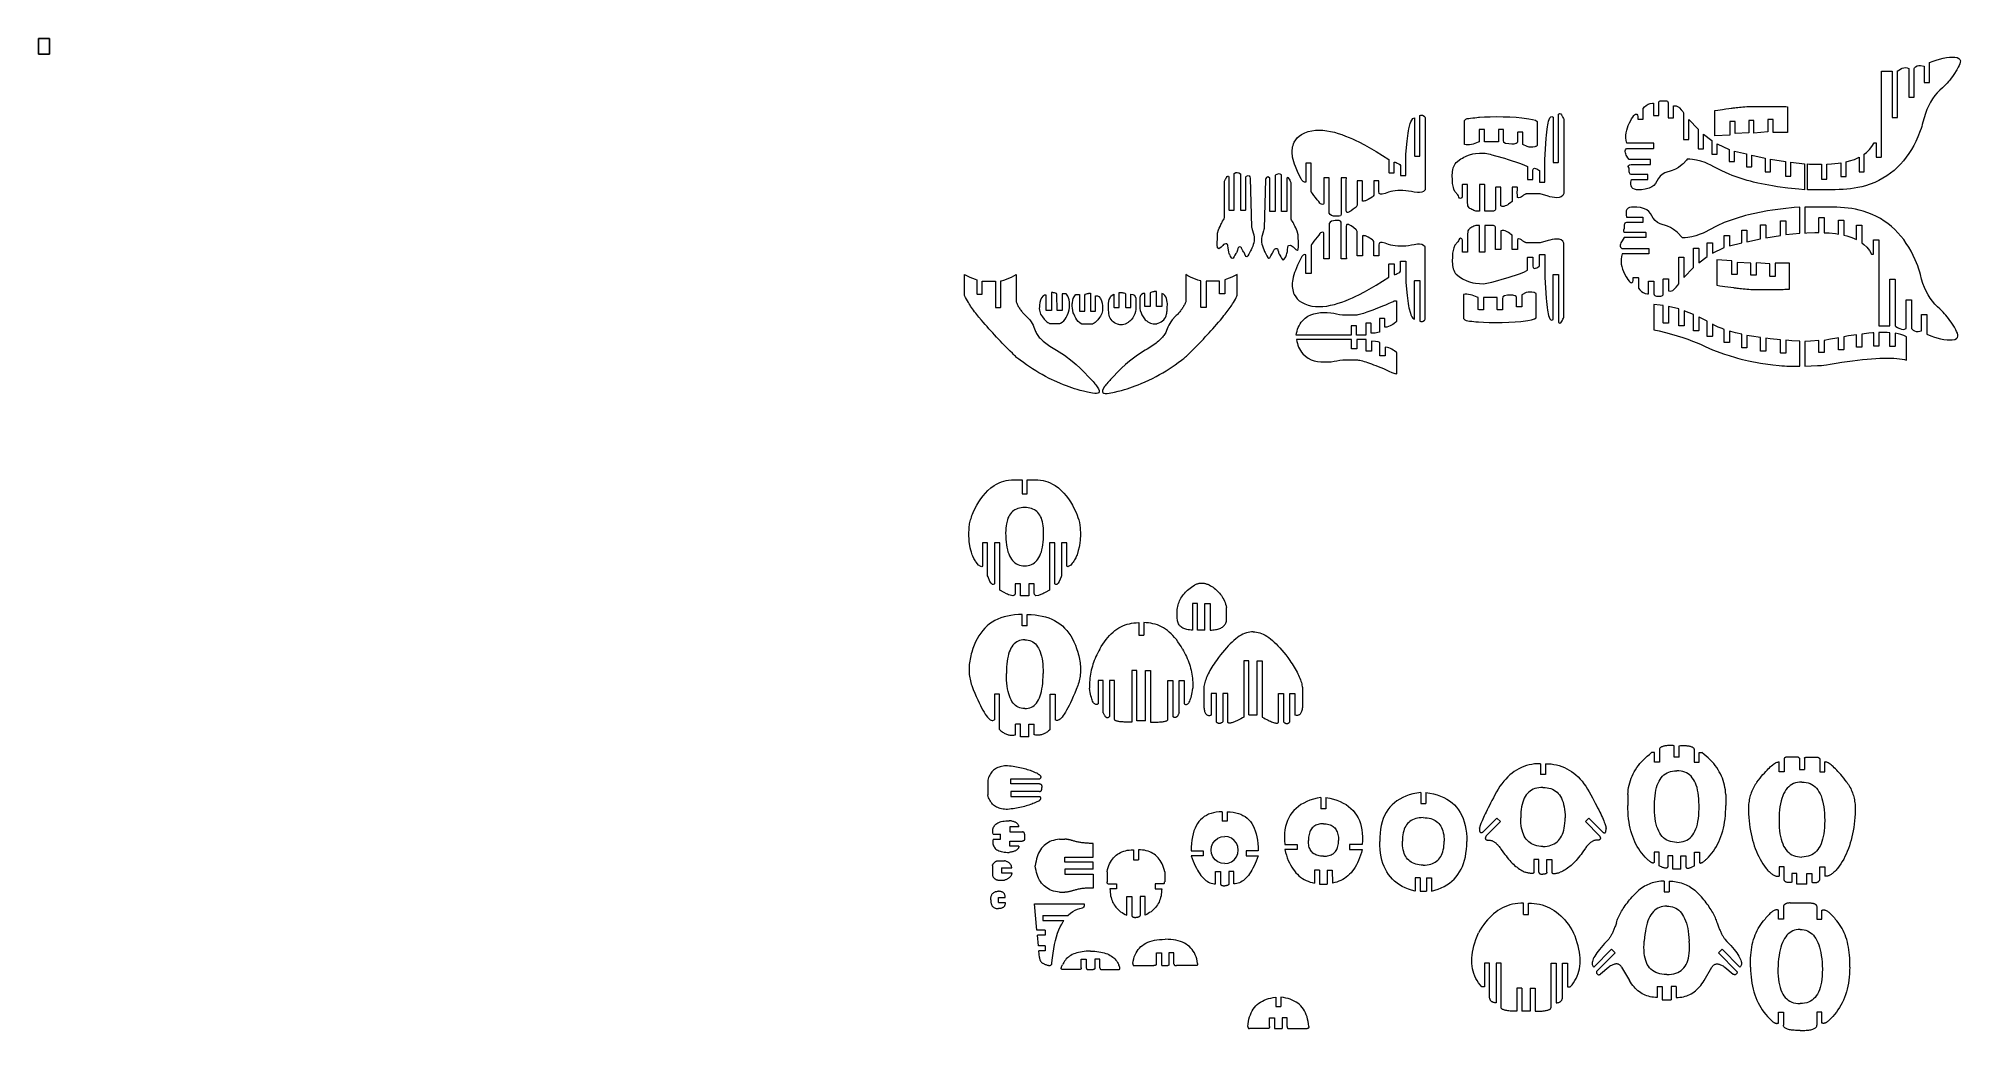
# Model space of a CAD drawing. Header units: inches. Extents: x -32 to 8.5, y -8.4 to 12.4.
import ezdxf

# ---------------------------------------------------------------- set-up
doc = ezdxf.new("R2010")
doc.units = ezdxf.units.IN
doc.header["$MEASUREMENT"] = 0
doc.header["$XCLIPFRAME"] = 0
doc.layers.add('Layer 1', color=7, linetype='Continuous')
picture_1 = doc.add_image_def('image1.jpg', size_in_pixel=(1199, 1717))

msp = doc.modelspace()

# ---------------------------------------------------------------- linework, layer by layer
at = {"layer": 'Layer 1', "color": 1, "lineweight": 9}
for points, knots in [([(8.035, 11.403), (8.134, 11.496), (8.199, 11.571), (8.277, 11.682), (8.277, 11.682), (8.277, 11.682), (8.341, 11.785), (8.341, 11.785), (8.341, 11.785), (8.341, 11.785), (8.37, 11.839), (8.37, 11.839), (8.37, 11.839), (8.42, 11.937), (8.458, 12.035), (8.294, 12.051), (8.294, 12.051), (8.294, 12.051), (8.186, 12.05), (8.186, 12.05), (8.186, 12.05), (8.186, 12.05), (8.119, 12.042), (8.119, 12.042), (8.119, 12.042), (8.119, 12.042), (8.048, 12.029), (8.048, 12.029), (8.048, 12.029), (8.048, 12.029), (7.922, 11.995), (7.922, 11.995), (7.922, 11.995), (7.922, 11.995), (7.842, 11.967), (7.842, 11.967), (7.842, 11.967), (7.842, 11.967), (7.761, 11.935), (7.761, 11.935), (7.761, 11.935), (7.761, 11.935), (7.761, 11.52), (7.761, 11.52), (7.761, 11.52), (7.761, 11.52), (7.758, 11.517), (7.758, 11.517), (7.758, 11.517), (7.758, 11.517), (7.652, 11.517), (7.652, 11.517), (7.652, 11.517), (7.652, 11.517), (7.65, 11.52), (7.65, 11.52), (7.65, 11.52), (7.65, 11.52), (7.65, 11.863), (7.65, 11.863), (7.65, 11.863), (7.65, 11.863), (7.578, 11.874), (7.578, 11.874), (7.578, 11.874), (7.527, 11.876), (7.478, 11.868), (7.446, 11.822), (7.446, 11.822), (7.446, 11.822), (7.441, 11.814), (7.441, 11.814), (7.441, 11.814), (7.441, 11.814), (7.441, 11.211), (7.441, 11.211), (7.441, 11.211), (7.441, 11.211), (7.438, 11.208), (7.438, 11.208), (7.438, 11.208), (7.438, 11.208), (7.333, 11.208), (7.333, 11.208), (7.333, 11.208), (7.333, 11.208), (7.33, 11.211), (7.33, 11.211), (7.33, 11.211), (7.33, 11.211), (7.33, 11.813), (7.33, 11.813), (7.33, 11.813), (7.283, 11.841), (7.24, 11.833), (7.191, 11.815), (7.191, 11.815), (7.191, 11.821), (7.099, 11.762), (7.094, 11.759), (7.094, 11.759), (7.094, 11.759), (7.094, 10.783), (7.094, 10.783), (7.094, 10.783), (7.094, 10.783), (7.091, 10.78), (7.091, 10.78), (7.091, 10.78), (7.091, 10.78), (6.986, 10.78), (6.986, 10.78), (6.986, 10.78), (6.986, 10.78), (6.983, 10.783), (6.983, 10.783), (6.983, 10.783), (6.983, 10.783), (6.983, 11.757), (6.983, 11.757), (6.983, 11.757), (6.983, 11.757), (6.754, 11.757), (6.754, 11.757), (6.754, 11.757), (6.754, 11.757), (6.754, 9.953), (6.754, 9.953), (6.754, 9.953), (6.754, 9.953), (6.752, 9.95), (6.752, 9.95), (6.752, 9.95), (6.752, 9.95), (6.646, 9.95), (6.646, 9.95), (6.646, 9.95), (6.646, 9.95), (6.643, 9.953), (6.643, 9.953), (6.643, 9.953), (6.643, 9.953), (6.643, 10.249), (6.643, 10.249), (6.643, 10.249), (6.643, 10.249), (6.599, 10.249), (6.599, 10.249), (6.599, 10.249), (6.599, 10.249), (6.556, 10.175), (6.556, 10.175), (6.556, 10.175), (6.556, 10.175), (6.503, 10.107), (6.503, 10.107), (6.503, 10.107), (6.503, 10.107), (6.439, 10.046), (6.439, 10.046), (6.439, 10.046), (6.439, 10.046), (6.395, 10.013), (6.395, 10.013), (6.395, 10.013), (6.395, 10.013), (6.395, 9.644), (6.395, 9.644), (6.395, 9.644), (6.395, 9.644), (6.392, 9.641), (6.392, 9.641), (6.392, 9.641), (6.392, 9.641), (6.287, 9.641), (6.287, 9.641), (6.287, 9.641), (6.287, 9.641), (6.284, 9.644), (6.284, 9.644), (6.284, 9.644), (6.284, 9.644), (6.284, 9.945), (6.284, 9.945), (6.284, 9.945), (6.284, 9.945), (6.186, 9.902), (6.186, 9.902), (6.186, 9.902), (6.186, 9.902), (6.082, 9.868), (6.082, 9.868), (6.082, 9.868), (6.082, 9.868), (6.014, 9.852), (6.014, 9.852), (6.014, 9.852), (6.014, 9.852), (6.014, 9.543), (6.014, 9.543), (6.014, 9.543), (6.014, 9.543), (6.011, 9.54), (6.011, 9.54), (6.011, 9.54), (6.011, 9.54), (5.906, 9.54), (5.906, 9.54), (5.906, 9.54), (5.906, 9.54), (5.903, 9.543), (5.903, 9.543), (5.903, 9.543), (5.903, 9.543), (5.903, 9.83), (5.903, 9.83), (5.903, 9.83), (5.903, 9.83), (5.842, 9.819), (5.842, 9.819), (5.842, 9.819), (5.842, 9.819), (5.707, 9.805), (5.707, 9.805), (5.707, 9.805), (5.707, 9.805), (5.604, 9.8), (5.604, 9.8), (5.604, 9.8), (5.604, 9.8), (5.604, 9.486), (5.604, 9.486), (5.604, 9.486), (5.604, 9.486), (5.602, 9.483), (5.602, 9.483), (5.602, 9.483), (5.602, 9.483), (5.496, 9.483), (5.496, 9.483), (5.496, 9.483), (5.496, 9.483), (5.493, 9.486), (5.493, 9.486), (5.493, 9.486), (5.493, 9.486), (5.493, 9.798), (5.493, 9.798), (5.493, 9.798), (5.493, 9.798), (5.406, 9.798), (5.406, 9.798), (5.406, 9.798), (5.406, 9.798), (5.241, 9.804), (5.241, 9.804), (5.241, 9.804), (5.241, 9.804), (5.202, 9.807), (5.202, 9.807), (5.202, 9.807), (5.202, 9.807), (5.202, 9.262), (5.202, 9.262), (5.202, 9.262), (5.202, 9.262), (5.785, 9.262), (5.785, 9.262), (5.785, 9.262), (6.012, 9.268), (6.202, 9.282), (6.423, 9.348), (6.423, 9.348), (6.951, 9.505), (7.304, 9.874), (7.519, 10.372), (7.519, 10.372), (7.519, 10.372), (7.569, 10.499), (7.569, 10.499), (7.569, 10.499), (7.594, 10.573), (7.609, 10.607), (7.626, 10.682), (7.626, 10.682), (7.626, 10.682), (7.65, 10.777), (7.65, 10.777), (7.65, 10.777), (7.65, 10.777), (7.679, 10.867), (7.679, 10.867), (7.679, 10.867), (7.679, 10.867), (7.711, 10.952), (7.711, 10.952), (7.711, 10.952), (7.711, 10.952), (7.747, 11.032), (7.747, 11.032), (7.747, 11.032), (7.747, 11.032), (7.786, 11.107), (7.786, 11.107), (7.786, 11.107), (7.786, 11.107), (7.83, 11.177), (7.83, 11.177), (7.83, 11.177), (7.83, 11.177), (7.877, 11.242), (7.877, 11.242), (7.877, 11.242), (7.877, 11.242), (7.928, 11.302), (7.928, 11.302), (7.928, 11.302), (7.928, 11.302), (7.982, 11.356), (7.982, 11.356), (7.982, 11.356), (7.982, 11.356), (8.035, 11.403), (8.035, 11.403)], [0, 0, 0, 0, 0.012346, 0.012346, 0.012346, 0.012346, 0.024691, 0.024691, 0.024691, 0.024691, 0.037037, 0.037037, 0.037037, 0.037037, 0.049383, 0.049383, 0.049383, 0.049383, 0.061728, 0.061728, 0.061728, 0.061728, 0.074074, 0.074074, 0.074074, 0.074074, 0.08642, 0.08642, 0.08642, 0.08642, 0.098765, 0.098765, 0.098765, 0.098765, 0.111111, 0.111111, 0.111111, 0.111111, 0.123457, 0.123457, 0.123457, 0.123457, 0.135802, 0.135802, 0.135802, 0.135802, 0.148148, 0.148148, 0.148148, 0.148148, 0.160494, 0.160494, 0.160494, 0.160494, 0.17284, 0.17284, 0.17284, 0.17284, 0.185185, 0.185185, 0.185185, 0.185185, 0.197531, 0.197531, 0.197531, 0.197531, 0.209877, 0.209877, 0.209877, 0.209877, 0.222222, 0.222222, 0.222222, 0.222222, 0.234568, 0.234568, 0.234568, 0.234568, 0.246914, 0.246914, 0.246914, 0.246914, 0.259259, 0.259259, 0.259259, 0.259259, 0.271605, 0.271605, 0.271605, 0.271605, 0.283951, 0.283951, 0.283951, 0.283951, 0.296296, 0.296296, 0.296296, 0.296296, 0.308642, 0.308642, 0.308642, 0.308642, 0.320988, 0.320988, 0.320988, 0.320988, 0.333333, 0.333333, 0.333333, 0.333333, 0.345679, 0.345679, 0.345679, 0.345679, 0.358025, 0.358025, 0.358025, 0.358025, 0.37037, 0.37037, 0.37037, 0.37037, 0.382716, 0.382716, 0.382716, 0.382716, 0.395062, 0.395062, 0.395062, 0.395062, 0.407407, 0.407407, 0.407407, 0.407407, 0.419753, 0.419753, 0.419753, 0.419753, 0.432099, 0.432099, 0.432099, 0.432099, 0.444444, 0.444444, 0.444444, 0.444444, 0.45679, 0.45679, 0.45679, 0.45679, 0.469136, 0.469136, 0.469136, 0.469136, 0.481481, 0.481481, 0.481481, 0.481481, 0.493827, 0.493827, 0.493827, 0.493827, 0.506173, 0.506173, 0.506173, 0.506173, 0.518519, 0.518519, 0.518519, 0.518519, 0.530864, 0.530864, 0.530864, 0.530864, 0.54321, 0.54321, 0.54321, 0.54321, 0.555556, 0.555556, 0.555556, 0.555556, 0.567901, 0.567901, 0.567901, 0.567901, 0.580247, 0.580247, 0.580247, 0.580247, 0.592593, 0.592593, 0.592593, 0.592593, 0.604938, 0.604938, 0.604938, 0.604938, 0.617284, 0.617284, 0.617284, 0.617284, 0.62963, 0.62963, 0.62963, 0.62963, 0.641975, 0.641975, 0.641975, 0.641975, 0.654321, 0.654321, 0.654321, 0.654321, 0.666667, 0.666667, 0.666667, 0.666667, 0.679012, 0.679012, 0.679012, 0.679012, 0.691358, 0.691358, 0.691358, 0.691358, 0.703704, 0.703704, 0.703704, 0.703704, 0.716049, 0.716049, 0.716049, 0.716049, 0.728395, 0.728395, 0.728395, 0.728395, 0.740741, 0.740741, 0.740741, 0.740741, 0.753086, 0.753086, 0.753086, 0.753086, 0.765432, 0.765432, 0.765432, 0.765432, 0.777778, 0.777778, 0.777778, 0.777778, 0.790123, 0.790123, 0.790123, 0.790123, 0.802469, 0.802469, 0.802469, 0.802469, 0.814815, 0.814815, 0.814815, 0.814815, 0.82716, 0.82716, 0.82716, 0.82716, 0.839506, 0.839506, 0.839506, 0.839506, 0.851852, 0.851852, 0.851852, 0.851852, 0.864198, 0.864198, 0.864198, 0.864198, 0.876543, 0.876543, 0.876543, 0.876543, 0.888889, 0.888889, 0.888889, 0.888889, 0.901235, 0.901235, 0.901235, 0.901235, 0.91358, 0.91358, 0.91358, 0.91358, 0.925926, 0.925926, 0.925926, 0.925926, 0.938272, 0.938272, 0.938272, 0.938272, 0.950617, 0.950617, 0.950617, 0.950617, 0.962963, 0.962963, 0.962963, 0.962963, 0.975309, 0.975309, 0.975309, 0.975309, 0.987654, 0.987654, 0.987654, 0.987654, 1, 1, 1, 1]), ([(2.872, 9.887), (2.872, 9.887), (2.959, 9.864), (2.959, 9.864), (2.959, 9.864), (2.959, 9.864), (3.048, 9.833), (3.048, 9.833), (3.048, 9.833), (3.048, 9.833), (3.109, 9.808), (3.109, 9.808), (3.109, 9.808), (3.109, 9.808), (3.17, 9.779), (3.17, 9.779), (3.17, 9.779), (3.17, 9.779), (3.232, 9.747), (3.232, 9.747), (3.232, 9.747), (3.232, 9.747), (3.402, 9.657), (3.402, 9.657), (3.402, 9.657), (3.402, 9.657), (3.552, 9.59), (3.552, 9.59), (3.552, 9.59), (3.72, 9.523), (3.891, 9.469), (4.066, 9.424), (4.066, 9.424), (4.066, 9.424), (4.161, 9.401), (4.161, 9.401), (4.161, 9.401), (4.161, 9.401), (4.463, 9.342), (4.463, 9.342), (4.463, 9.342), (4.463, 9.342), (4.57, 9.325), (4.57, 9.325), (4.57, 9.325), (4.57, 9.325), (4.79, 9.296), (4.79, 9.296), (4.79, 9.296), (4.79, 9.296), (5.022, 9.272), (5.022, 9.272), (5.022, 9.272), (5.022, 9.272), (5.139, 9.263), (5.139, 9.263), (5.139, 9.263), (5.139, 9.263), (5.139, 9.809), (5.139, 9.809), (5.139, 9.809), (5.139, 9.809), (4.85, 9.841), (4.85, 9.841), (4.85, 9.841), (4.85, 9.841), (4.85, 9.554), (4.85, 9.554), (4.85, 9.554), (4.85, 9.554), (4.848, 9.551), (4.848, 9.551), (4.848, 9.551), (4.848, 9.551), (4.742, 9.551), (4.742, 9.551), (4.742, 9.551), (4.742, 9.551), (4.739, 9.554), (4.739, 9.554), (4.739, 9.554), (4.739, 9.554), (4.739, 9.856), (4.739, 9.856), (4.739, 9.856), (4.739, 9.856), (4.426, 9.909), (4.426, 9.909), (4.426, 9.909), (4.426, 9.909), (4.426, 9.64), (4.426, 9.64), (4.426, 9.64), (4.426, 9.64), (4.423, 9.638), (4.423, 9.638), (4.423, 9.638), (4.423, 9.638), (4.318, 9.638), (4.318, 9.638), (4.318, 9.638), (4.318, 9.638), (4.315, 9.64), (4.315, 9.64), (4.315, 9.64), (4.315, 9.64), (4.315, 9.93), (4.315, 9.93), (4.315, 9.93), (4.315, 9.93), (4.031, 9.99), (4.031, 9.99), (4.031, 9.99), (4.031, 9.99), (4.031, 9.748), (4.031, 9.748), (4.031, 9.748), (4.031, 9.748), (4.028, 9.745), (4.028, 9.745), (4.028, 9.745), (4.028, 9.745), (3.923, 9.745), (3.923, 9.745), (3.923, 9.745), (3.923, 9.745), (3.92, 9.748), (3.92, 9.748), (3.92, 9.748), (3.92, 9.748), (3.92, 10.015), (3.92, 10.015), (3.92, 10.015), (3.92, 10.015), (3.664, 10.073), (3.664, 10.073), (3.664, 10.073), (3.664, 10.073), (3.664, 9.86), (3.664, 9.86), (3.664, 9.86), (3.664, 9.86), (3.662, 9.857), (3.662, 9.857), (3.662, 9.857), (3.662, 9.857), (3.556, 9.857), (3.556, 9.857), (3.556, 9.857), (3.556, 9.857), (3.553, 9.86), (3.553, 9.86), (3.553, 9.86), (3.553, 9.86), (3.553, 10.11), (3.553, 10.11), (3.553, 10.11), (3.553, 10.11), (3.305, 10.229), (3.305, 10.229), (3.305, 10.229), (3.305, 10.229), (3.305, 10.014), (3.305, 10.014), (3.305, 10.014), (3.305, 10.014), (3.302, 10.011), (3.302, 10.011), (3.302, 10.011), (3.302, 10.011), (3.197, 10.011), (3.197, 10.011), (3.197, 10.011), (3.197, 10.011), (3.194, 10.014), (3.194, 10.014), (3.194, 10.014), (3.194, 10.014), (3.194, 10.3), (3.194, 10.3), (3.194, 10.3), (3.194, 10.3), (3.017, 10.433), (3.017, 10.433), (3.017, 10.433), (3.017, 10.433), (3.017, 10.129), (3.017, 10.129), (3.017, 10.129), (3.017, 10.129), (3.015, 10.126), (3.015, 10.126), (3.015, 10.126), (3.015, 10.126), (2.909, 10.126), (2.909, 10.126), (2.909, 10.126), (2.909, 10.126), (2.906, 10.129), (2.906, 10.129), (2.906, 10.129), (2.906, 10.129), (2.906, 10.533), (2.906, 10.533), (2.906, 10.533), (2.906, 10.533), (2.708, 10.742), (2.708, 10.742), (2.708, 10.742), (2.708, 10.742), (2.708, 10.32), (2.708, 10.32), (2.708, 10.32), (2.708, 10.32), (2.706, 10.317), (2.706, 10.317), (2.706, 10.317), (2.706, 10.317), (2.6, 10.317), (2.6, 10.317), (2.6, 10.317), (2.6, 10.317), (2.597, 10.32), (2.597, 10.32), (2.597, 10.32), (2.597, 10.32), (2.597, 10.878), (2.597, 10.878), (2.597, 10.878), (2.591, 10.9), (2.496, 10.997), (2.496, 10.997), (2.496, 10.997), (2.463, 11.021), (2.426, 11.037), (2.385, 11.026), (2.385, 11.026), (2.385, 11.026), (2.385, 10.776), (2.385, 10.776), (2.385, 10.776), (2.385, 10.776), (2.382, 10.773), (2.382, 10.773), (2.382, 10.773), (2.382, 10.773), (2.277, 10.773), (2.277, 10.773), (2.277, 10.773), (2.277, 10.773), (2.274, 10.776), (2.274, 10.776), (2.274, 10.776), (2.274, 10.776), (2.274, 11.089), (2.274, 11.089), (2.274, 11.089), (2.273, 11.121), (2.249, 11.132), (2.219, 11.132), (2.219, 11.132), (2.219, 11.132), (2.13, 11.132), (2.13, 11.132), (2.13, 11.132), (2.1, 11.132), (2.077, 11.121), (2.076, 11.089), (2.076, 11.089), (2.076, 11.089), (2.076, 10.823), (2.076, 10.823), (2.076, 10.823), (2.076, 10.823), (2.073, 10.82), (2.073, 10.82), (2.073, 10.82), (2.073, 10.82), (1.968, 10.82), (1.968, 10.82), (1.968, 10.82), (1.968, 10.82), (1.965, 10.823), (1.965, 10.823), (1.965, 10.823), (1.965, 10.823), (1.965, 11.086), (1.965, 11.086), (1.965, 11.086), (1.965, 11.086), (1.943, 11.086), (1.943, 11.086), (1.943, 11.086), (1.877, 11.08), (1.824, 11.049), (1.777, 11.003), (1.777, 11.003), (1.777, 11.003), (1.749, 10.969), (1.749, 10.969), (1.749, 10.969), (1.749, 10.969), (1.749, 10.747), (1.749, 10.747), (1.749, 10.747), (1.749, 10.747), (1.746, 10.745), (1.746, 10.745), (1.746, 10.745), (1.746, 10.745), (1.641, 10.745), (1.641, 10.745), (1.641, 10.745), (1.641, 10.745), (1.638, 10.747), (1.638, 10.747), (1.638, 10.747), (1.638, 10.776), (1.649, 10.838), (1.613, 10.851), (1.613, 10.851), (1.596, 10.857), (1.58, 10.845), (1.569, 10.835), (1.569, 10.835), (1.562, 10.842), (1.499, 10.737), (1.494, 10.729), (1.494, 10.729), (1.494, 10.729), (1.46, 10.667), (1.46, 10.667), (1.46, 10.667), (1.393, 10.529), (1.362, 10.394), (1.407, 10.243), (1.407, 10.243), (1.407, 10.243), (1.968, 10.243), (1.968, 10.243), (1.968, 10.243), (1.968, 10.243), (1.97, 10.241), (1.97, 10.241), (1.97, 10.241), (1.97, 10.241), (1.97, 10.135), (1.97, 10.135), (1.97, 10.135), (1.97, 10.135), (1.968, 10.132), (1.968, 10.132), (1.968, 10.132), (1.968, 10.132), (1.405, 10.132), (1.405, 10.132), (1.405, 10.132), (1.378, 10.125), (1.368, 10.089), (1.37, 10.064), (1.37, 10.064), (1.375, 10.031), (1.39, 10), (1.407, 9.97), (1.407, 9.97), (1.407, 9.97), (1.428, 9.937), (1.428, 9.937), (1.428, 9.937), (1.428, 9.937), (1.453, 9.902), (1.453, 9.902), (1.453, 9.902), (1.453, 9.902), (1.9, 9.902), (1.9, 9.902), (1.9, 9.902), (1.9, 9.902), (1.903, 9.899), (1.903, 9.899), (1.903, 9.899), (1.903, 9.899), (1.903, 9.794), (1.903, 9.794), (1.903, 9.794), (1.903, 9.794), (1.9, 9.791), (1.9, 9.791), (1.9, 9.791), (1.9, 9.791), (1.498, 9.791), (1.498, 9.791), (1.498, 9.791), (1.435, 9.79), (1.415, 9.77), (1.454, 9.714), (1.454, 9.714), (1.454, 9.714), (1.455, 9.638), (1.455, 9.638), (1.455, 9.638), (1.46, 9.612), (1.464, 9.587), (1.498, 9.586), (1.498, 9.586), (1.498, 9.586), (1.843, 9.586), (1.843, 9.586), (1.843, 9.586), (1.843, 9.586), (1.846, 9.583), (1.846, 9.583), (1.846, 9.583), (1.846, 9.583), (1.846, 9.478), (1.846, 9.478), (1.846, 9.478), (1.846, 9.478), (1.843, 9.475), (1.843, 9.475), (1.843, 9.475), (1.843, 9.475), (1.5, 9.475), (1.5, 9.475), (1.5, 9.475), (1.469, 9.332), (1.503, 9.254), (1.66, 9.262), (1.66, 9.262), (1.66, 9.262), (1.716, 9.264), (1.716, 9.264), (1.716, 9.264), (1.716, 9.264), (1.791, 9.273), (1.791, 9.273), (1.791, 9.273), (1.791, 9.273), (1.878, 9.296), (1.878, 9.296), (1.878, 9.296), (1.954, 9.329), (2, 9.371), (2.035, 9.446), (2.035, 9.446), (2.035, 9.446), (2.062, 9.493), (2.062, 9.493), (2.062, 9.493), (2.062, 9.493), (2.103, 9.545), (2.103, 9.545), (2.103, 9.545), (2.103, 9.545), (2.151, 9.586), (2.151, 9.586), (2.151, 9.586), (2.151, 9.586), (2.205, 9.616), (2.205, 9.616), (2.205, 9.616), (2.205, 9.616), (2.36, 9.664), (2.36, 9.664), (2.36, 9.664), (2.36, 9.664), (2.426, 9.693), (2.426, 9.693), (2.426, 9.693), (2.426, 9.693), (2.489, 9.731), (2.489, 9.731), (2.489, 9.731), (2.489, 9.731), (2.568, 9.792), (2.568, 9.792), (2.568, 9.792), (2.568, 9.792), (2.586, 9.809), (2.586, 9.809), (2.586, 9.809), (2.586, 9.809), (2.658, 9.887), (2.658, 9.887), (2.658, 9.887), (2.658, 9.887), (2.675, 9.908), (2.675, 9.908), (2.675, 9.908), (2.675, 9.908), (2.731, 9.907), (2.731, 9.907), (2.731, 9.907), (2.731, 9.907), (2.787, 9.902), (2.787, 9.902), (2.787, 9.902), (2.787, 9.902), (2.872, 9.887), (2.872, 9.887)], [0, 0, 0, 0, 0.008, 0.008, 0.008, 0.008, 0.016, 0.016, 0.016, 0.016, 0.024, 0.024, 0.024, 0.024, 0.032, 0.032, 0.032, 0.032, 0.04, 0.04, 0.04, 0.04, 0.048, 0.048, 0.048, 0.048, 0.056, 0.056, 0.056, 0.056, 0.064, 0.064, 0.064, 0.064, 0.072, 0.072, 0.072, 0.072, 0.08, 0.08, 0.08, 0.08, 0.088, 0.088, 0.088, 0.088, 0.096, 0.096, 0.096, 0.096, 0.104, 0.104, 0.104, 0.104, 0.112, 0.112, 0.112, 0.112, 0.12, 0.12, 0.12, 0.12, 0.128, 0.128, 0.128, 0.128, 0.136, 0.136, 0.136, 0.136, 0.144, 0.144, 0.144, 0.144, 0.152, 0.152, 0.152, 0.152, 0.16, 0.16, 0.16, 0.16, 0.168, 0.168, 0.168, 0.168, 0.176, 0.176, 0.176, 0.176, 0.184, 0.184, 0.184, 0.184, 0.192, 0.192, 0.192, 0.192, 0.2, 0.2, 0.2, 0.2, 0.208, 0.208, 0.208, 0.208, 0.216, 0.216, 0.216, 0.216, 0.224, 0.224, 0.224, 0.224, 0.232, 0.232, 0.232, 0.232, 0.24, 0.24, 0.24, 0.24, 0.248, 0.248, 0.248, 0.248, 0.256, 0.256, 0.256, 0.256, 0.264, 0.264, 0.264, 0.264, 0.272, 0.272, 0.272, 0.272, 0.28, 0.28, 0.28, 0.28, 0.288, 0.288, 0.288, 0.288, 0.296, 0.296, 0.296, 0.296, 0.304, 0.304, 0.304, 0.304, 0.312, 0.312, 0.312, 0.312, 0.32, 0.32, 0.32, 0.32, 0.328, 0.328, 0.328, 0.328, 0.336, 0.336, 0.336, 0.336, 0.344, 0.344, 0.344, 0.344, 0.352, 0.352, 0.352, 0.352, 0.36, 0.36, 0.36, 0.36, 0.368, 0.368, 0.368, 0.368, 0.376, 0.376, 0.376, 0.376, 0.384, 0.384, 0.384, 0.384, 0.392, 0.392, 0.392, 0.392, 0.4, 0.4, 0.4, 0.4, 0.408, 0.408, 0.408, 0.408, 0.416, 0.416, 0.416, 0.416, 0.424, 0.424, 0.424, 0.424, 0.432, 0.432, 0.432, 0.432, 0.44, 0.44, 0.44, 0.44, 0.448, 0.448, 0.448, 0.448, 0.456, 0.456, 0.456, 0.456, 0.464, 0.464, 0.464, 0.464, 0.472, 0.472, 0.472, 0.472, 0.48, 0.48, 0.48, 0.48, 0.488, 0.488, 0.488, 0.488, 0.496, 0.496, 0.496, 0.496, 0.504, 0.504, 0.504, 0.504, 0.512, 0.512, 0.512, 0.512, 0.52, 0.52, 0.52, 0.52, 0.528, 0.528, 0.528, 0.528, 0.536, 0.536, 0.536, 0.536, 0.544, 0.544, 0.544, 0.544, 0.552, 0.552, 0.552, 0.552, 0.56, 0.56, 0.56, 0.56, 0.568, 0.568, 0.568, 0.568, 0.576, 0.576, 0.576, 0.576, 0.584, 0.584, 0.584, 0.584, 0.592, 0.592, 0.592, 0.592, 0.6, 0.6, 0.6, 0.6, 0.608, 0.608, 0.608, 0.608, 0.616, 0.616, 0.616, 0.616, 0.624, 0.624, 0.624, 0.624, 0.632, 0.632, 0.632, 0.632, 0.64, 0.64, 0.64, 0.64, 0.648, 0.648, 0.648, 0.648, 0.656, 0.656, 0.656, 0.656, 0.664, 0.664, 0.664, 0.664, 0.672, 0.672, 0.672, 0.672, 0.68, 0.68, 0.68, 0.68, 0.688, 0.688, 0.688, 0.688, 0.696, 0.696, 0.696, 0.696, 0.704, 0.704, 0.704, 0.704, 0.712, 0.712, 0.712, 0.712, 0.72, 0.72, 0.72, 0.72, 0.728, 0.728, 0.728, 0.728, 0.736, 0.736, 0.736, 0.736, 0.744, 0.744, 0.744, 0.744, 0.752, 0.752, 0.752, 0.752, 0.76, 0.76, 0.76, 0.76, 0.768, 0.768, 0.768, 0.768, 0.776, 0.776, 0.776, 0.776, 0.784, 0.784, 0.784, 0.784, 0.792, 0.792, 0.792, 0.792, 0.8, 0.8, 0.8, 0.8, 0.808, 0.808, 0.808, 0.808, 0.816, 0.816, 0.816, 0.816, 0.824, 0.824, 0.824, 0.824, 0.832, 0.832, 0.832, 0.832, 0.84, 0.84, 0.84, 0.84, 0.848, 0.848, 0.848, 0.848, 0.856, 0.856, 0.856, 0.856, 0.864, 0.864, 0.864, 0.864, 0.872, 0.872, 0.872, 0.872, 0.88, 0.88, 0.88, 0.88, 0.888, 0.888, 0.888, 0.888, 0.896, 0.896, 0.896, 0.896, 0.904, 0.904, 0.904, 0.904, 0.912, 0.912, 0.912, 0.912, 0.92, 0.92, 0.92, 0.92, 0.928, 0.928, 0.928, 0.928, 0.936, 0.936, 0.936, 0.936, 0.944, 0.944, 0.944, 0.944, 0.952, 0.952, 0.952, 0.952, 0.96, 0.96, 0.96, 0.96, 0.968, 0.968, 0.968, 0.968, 0.976, 0.976, 0.976, 0.976, 0.984, 0.984, 0.984, 0.984, 0.992, 0.992, 0.992, 0.992, 1, 1, 1, 1]), ([(3.567, 10.41), (3.567, 10.41), (3.567, 10.697), (3.567, 10.697), (3.567, 10.697), (3.567, 10.697), (3.57, 10.7), (3.57, 10.7), (3.57, 10.7), (3.57, 10.7), (3.675, 10.7), (3.675, 10.7), (3.675, 10.7), (3.675, 10.7), (3.678, 10.697), (3.678, 10.697), (3.678, 10.697), (3.678, 10.697), (3.678, 10.448), (3.678, 10.448), (3.678, 10.448), (3.678, 10.448), (3.966, 10.462), (3.966, 10.462), (3.966, 10.462), (3.966, 10.462), (3.966, 10.712), (3.966, 10.712), (3.966, 10.712), (3.966, 10.712), (3.969, 10.715), (3.969, 10.715), (3.969, 10.715), (3.969, 10.715), (4.075, 10.715), (4.075, 10.715), (4.075, 10.715), (4.075, 10.715), (4.077, 10.712), (4.077, 10.712), (4.077, 10.712), (4.077, 10.712), (4.077, 10.452), (4.077, 10.452), (4.077, 10.452), (4.077, 10.452), (4.369, 10.478), (4.369, 10.478), (4.369, 10.478), (4.369, 10.478), (4.369, 10.738), (4.369, 10.738), (4.369, 10.738), (4.369, 10.738), (4.372, 10.741), (4.372, 10.741), (4.372, 10.741), (4.372, 10.741), (4.478, 10.741), (4.478, 10.741), (4.478, 10.741), (4.478, 10.741), (4.48, 10.738), (4.48, 10.738), (4.48, 10.738), (4.48, 10.738), (4.48, 10.465), (4.48, 10.465), (4.48, 10.465), (4.48, 10.465), (4.781, 10.465), (4.781, 10.465), (4.781, 10.465), (4.781, 10.465), (4.781, 11.008), (4.781, 11.008), (4.781, 11.008), (4.761, 11.009), (4.736, 11.011), (4.718, 11.011), (4.718, 11.011), (4.695, 11.011), (4.67, 11.013), (4.647, 11.013), (4.647, 11.013), (4.609, 11.012), (4.57, 11.013), (4.533, 11.013), (4.533, 11.013), (4.48, 11.012), (4.427, 11.014), (4.375, 11.013), (4.375, 11.013), (4.297, 11.011), (4.221, 11.015), (4.143, 11.013), (4.143, 11.013), (4.085, 11.011), (4.025, 11.016), (3.967, 11.013), (3.967, 11.013), (3.91, 11.009), (3.86, 11.004), (3.804, 10.999), (3.804, 10.999), (3.762, 10.994), (3.716, 10.99), (3.671, 10.985), (3.671, 10.985), (3.65, 10.982), (3.626, 10.981), (3.599, 10.977), (3.599, 10.977), (3.599, 10.977), (3.549, 10.97), (3.549, 10.97), (3.549, 10.97), (3.549, 10.97), (3.483, 10.961), (3.483, 10.961), (3.483, 10.961), (3.483, 10.961), (3.418, 10.953), (3.418, 10.953), (3.418, 10.953), (3.418, 10.953), (3.368, 10.945), (3.368, 10.945), (3.368, 10.945), (3.368, 10.945), (3.317, 10.937), (3.317, 10.937), (3.317, 10.937), (3.317, 10.937), (3.253, 10.926), (3.253, 10.926), (3.253, 10.926), (3.253, 10.926), (3.253, 10.393), (3.253, 10.393), (3.253, 10.393), (3.253, 10.393), (3.567, 10.41), (3.567, 10.41)], [0, 0, 0, 0, 0.027778, 0.027778, 0.027778, 0.027778, 0.055556, 0.055556, 0.055556, 0.055556, 0.083333, 0.083333, 0.083333, 0.083333, 0.111111, 0.111111, 0.111111, 0.111111, 0.138889, 0.138889, 0.138889, 0.138889, 0.166667, 0.166667, 0.166667, 0.166667, 0.194444, 0.194444, 0.194444, 0.194444, 0.222222, 0.222222, 0.222222, 0.222222, 0.25, 0.25, 0.25, 0.25, 0.277778, 0.277778, 0.277778, 0.277778, 0.305556, 0.305556, 0.305556, 0.305556, 0.333333, 0.333333, 0.333333, 0.333333, 0.361111, 0.361111, 0.361111, 0.361111, 0.388889, 0.388889, 0.388889, 0.388889, 0.416667, 0.416667, 0.416667, 0.416667, 0.444444, 0.444444, 0.444444, 0.444444, 0.472222, 0.472222, 0.472222, 0.472222, 0.5, 0.5, 0.5, 0.5, 0.527778, 0.527778, 0.527778, 0.527778, 0.555556, 0.555556, 0.555556, 0.555556, 0.583333, 0.583333, 0.583333, 0.583333, 0.611111, 0.611111, 0.611111, 0.611111, 0.638889, 0.638889, 0.638889, 0.638889, 0.666667, 0.666667, 0.666667, 0.666667, 0.694444, 0.694444, 0.694444, 0.694444, 0.722222, 0.722222, 0.722222, 0.722222, 0.75, 0.75, 0.75, 0.75, 0.777778, 0.777778, 0.777778, 0.777778, 0.805556, 0.805556, 0.805556, 0.805556, 0.833333, 0.833333, 0.833333, 0.833333, 0.861111, 0.861111, 0.861111, 0.861111, 0.888889, 0.888889, 0.888889, 0.888889, 0.916667, 0.916667, 0.916667, 0.916667, 0.944444, 0.944444, 0.944444, 0.944444, 0.972222, 0.972222, 0.972222, 0.972222, 1, 1, 1, 1]), ([(-3.349, 9.77), (-3.352, 9.802), (-3.417, 9.821), (-3.444, 9.834), (-3.444, 9.834), (-3.45, 9.837), (-3.481, 9.856), (-3.482, 9.84), (-3.482, 9.84), (-3.482, 9.84), (-3.482, 9.623), (-3.482, 9.623), (-3.482, 9.623), (-3.482, 9.623), (-3.485, 9.62), (-3.485, 9.62), (-3.485, 9.62), (-3.485, 9.62), (-3.59, 9.62), (-3.59, 9.62), (-3.59, 9.62), (-3.59, 9.62), (-3.593, 9.623), (-3.593, 9.623), (-3.593, 9.623), (-3.593, 9.623), (-3.593, 9.898), (-3.593, 9.898), (-3.593, 9.898), (-3.593, 9.898), (-3.862, 10.065), (-3.862, 10.065), (-3.862, 10.065), (-3.862, 10.065), (-4.107, 10.207), (-4.107, 10.207), (-4.107, 10.207), (-4.107, 10.207), (-4.223, 10.268), (-4.223, 10.268), (-4.223, 10.268), (-4.565, 10.432), (-5.07, 10.642), (-5.433, 10.423), (-5.433, 10.423), (-5.499, 10.384), (-5.546, 10.332), (-5.581, 10.263), (-5.581, 10.263), (-5.625, 10.176), (-5.631, 10.08), (-5.621, 9.984), (-5.621, 9.984), (-5.621, 9.984), (-5.616, 9.948), (-5.616, 9.948), (-5.616, 9.948), (-5.602, 9.881), (-5.582, 9.817), (-5.558, 9.754), (-5.558, 9.754), (-5.558, 9.754), (-5.515, 9.645), (-5.515, 9.645), (-5.515, 9.645), (-5.515, 9.645), (-5.475, 9.558), (-5.475, 9.558), (-5.475, 9.558), (-5.475, 9.558), (-5.439, 9.491), (-5.439, 9.491), (-5.439, 9.491), (-5.421, 9.463), (-5.381, 9.395), (-5.34, 9.425), (-5.34, 9.425), (-5.34, 9.425), (-5.34, 9.819), (-5.34, 9.819), (-5.34, 9.819), (-5.34, 9.819), (-5.337, 9.822), (-5.337, 9.822), (-5.337, 9.822), (-5.337, 9.822), (-5.232, 9.822), (-5.232, 9.822), (-5.232, 9.822), (-5.232, 9.822), (-5.229, 9.819), (-5.229, 9.819), (-5.229, 9.819), (-5.229, 9.819), (-5.229, 9.221), (-5.229, 9.221), (-5.229, 9.221), (-5.227, 9.217), (-5.051, 8.984), (-5.029, 8.967), (-5.029, 8.967), (-5.004, 8.948), (-4.968, 8.95), (-4.961, 8.975), (-4.961, 8.975), (-4.961, 8.975), (-4.961, 9.51), (-4.961, 9.51), (-4.961, 9.51), (-4.961, 9.51), (-4.958, 9.513), (-4.958, 9.513), (-4.958, 9.513), (-4.958, 9.513), (-4.853, 9.513), (-4.853, 9.513), (-4.853, 9.513), (-4.853, 9.513), (-4.85, 9.51), (-4.85, 9.51), (-4.85, 9.51), (-4.85, 9.428), (-4.855, 8.797), (-4.848, 8.772), (-4.848, 8.772), (-4.834, 8.719), (-4.767, 8.708), (-4.722, 8.707), (-4.722, 8.707), (-4.722, 8.707), (-4.638, 8.707), (-4.638, 8.707), (-4.638, 8.707), (-4.617, 8.71), (-4.599, 8.72), (-4.599, 8.744), (-4.599, 8.744), (-4.599, 8.744), (-4.599, 9.511), (-4.599, 9.511), (-4.599, 9.511), (-4.599, 9.511), (-4.597, 9.514), (-4.597, 9.514), (-4.597, 9.514), (-4.597, 9.514), (-4.491, 9.514), (-4.491, 9.514), (-4.491, 9.514), (-4.491, 9.514), (-4.488, 9.511), (-4.488, 9.511), (-4.488, 9.511), (-4.488, 9.437), (-4.493, 8.816), (-4.486, 8.798), (-4.486, 8.798), (-4.477, 8.776), (-4.438, 8.79), (-4.425, 8.798), (-4.425, 8.798), (-4.425, 8.798), (-4.388, 8.822), (-4.388, 8.822), (-4.388, 8.822), (-4.388, 8.822), (-4.341, 8.856), (-4.341, 8.856), (-4.341, 8.856), (-4.341, 8.856), (-4.282, 8.9), (-4.282, 8.9), (-4.282, 8.9), (-4.266, 8.913), (-4.261, 8.934), (-4.26, 8.957), (-4.26, 8.957), (-4.26, 8.957), (-4.26, 9.444), (-4.26, 9.444), (-4.26, 9.444), (-4.26, 9.444), (-4.257, 9.447), (-4.257, 9.447), (-4.257, 9.447), (-4.257, 9.447), (-4.152, 9.447), (-4.152, 9.447), (-4.152, 9.447), (-4.152, 9.447), (-4.149, 9.444), (-4.149, 9.444), (-4.149, 9.444), (-4.149, 9.405), (-4.153, 9.031), (-4.147, 9.026), (-4.147, 9.026), (-4.14, 9.019), (-4.096, 9.028), (-4.088, 9.031), (-4.088, 9.031), (-4.088, 9.031), (-4.028, 9.06), (-4.028, 9.06), (-4.028, 9.06), (-4.028, 9.06), (-3.942, 9.11), (-3.942, 9.11), (-3.942, 9.11), (-3.93, 9.119), (-3.914, 9.131), (-3.913, 9.147), (-3.913, 9.147), (-3.913, 9.147), (-3.913, 9.445), (-3.913, 9.445), (-3.913, 9.445), (-3.913, 9.445), (-3.91, 9.447), (-3.91, 9.447), (-3.91, 9.447), (-3.91, 9.447), (-3.805, 9.447), (-3.805, 9.447), (-3.805, 9.447), (-3.805, 9.447), (-3.802, 9.445), (-3.802, 9.445), (-3.802, 9.445), (-3.802, 9.411), (-3.807, 9.199), (-3.798, 9.185), (-3.798, 9.185), (-3.787, 9.167), (-3.754, 9.168), (-3.737, 9.172), (-3.737, 9.172), (-3.737, 9.172), (-3.671, 9.186), (-3.671, 9.186), (-3.671, 9.186), (-3.671, 9.186), (-3.599, 9.21), (-3.599, 9.21), (-3.599, 9.21), (-3.599, 9.21), (-3.555, 9.223), (-3.555, 9.223), (-3.555, 9.223), (-3.555, 9.223), (-3.508, 9.234), (-3.508, 9.234), (-3.508, 9.234), (-3.508, 9.234), (-3.459, 9.242), (-3.459, 9.242), (-3.459, 9.242), (-3.459, 9.242), (-3.408, 9.246), (-3.408, 9.246), (-3.408, 9.246), (-3.408, 9.246), (-3.354, 9.248), (-3.354, 9.248), (-3.354, 9.248), (-3.354, 9.248), (-3.299, 9.247), (-3.299, 9.247), (-3.299, 9.247), (-3.299, 9.247), (-3.241, 9.243), (-3.241, 9.243), (-3.241, 9.243), (-3.241, 9.243), (-3.181, 9.236), (-3.181, 9.236), (-3.181, 9.236), (-3.181, 9.236), (-3.118, 9.225), (-3.118, 9.225), (-3.118, 9.225), (-3.118, 9.225), (-3.066, 9.215), (-3.066, 9.215), (-3.066, 9.215), (-3.066, 9.215), (-2.99, 9.205), (-2.99, 9.205), (-2.99, 9.205), (-2.936, 9.203), (-2.867, 9.206), (-2.835, 9.258), (-2.835, 9.258), (-2.835, 9.258), (-2.83, 9.266), (-2.83, 9.266), (-2.83, 9.266), (-2.83, 9.266), (-2.83, 10.779), (-2.83, 10.779), (-2.83, 10.779), (-2.83, 10.779), (-2.842, 10.793), (-2.842, 10.793), (-2.842, 10.793), (-2.842, 10.793), (-2.849, 10.8), (-2.849, 10.8), (-2.849, 10.8), (-2.849, 10.8), (-2.873, 10.821), (-2.873, 10.821), (-2.873, 10.821), (-2.897, 10.835), (-2.92, 10.837), (-2.944, 10.821), (-2.944, 10.821), (-2.944, 10.821), (-2.944, 9.974), (-2.944, 9.974), (-2.944, 9.974), (-2.944, 9.974), (-2.947, 9.971), (-2.947, 9.971), (-2.947, 9.971), (-2.947, 9.971), (-3.052, 9.971), (-3.052, 9.971), (-3.052, 9.971), (-3.052, 9.971), (-3.055, 9.974), (-3.055, 9.974), (-3.055, 9.974), (-3.055, 9.974), (-3.055, 10.776), (-3.055, 10.776), (-3.055, 10.776), (-3.108, 10.768), (-3.129, 10.696), (-3.144, 10.654), (-3.144, 10.654), (-3.144, 10.654), (-3.172, 10.544), (-3.172, 10.544), (-3.172, 10.544), (-3.172, 10.544), (-3.181, 10.499), (-3.181, 10.499), (-3.181, 10.499), (-3.181, 10.499), (-3.19, 10.45), (-3.19, 10.45), (-3.19, 10.45), (-3.19, 10.45), (-3.198, 10.398), (-3.198, 10.398), (-3.198, 10.398), (-3.198, 10.398), (-3.213, 10.281), (-3.213, 10.281), (-3.213, 10.281), (-3.213, 10.281), (-3.226, 10.149), (-3.226, 10.149), (-3.226, 10.149), (-3.226, 10.149), (-3.238, 10.001), (-3.238, 10.001), (-3.238, 10.001), (-3.238, 10.001), (-3.238, 9.563), (-3.238, 9.563), (-3.238, 9.563), (-3.238, 9.563), (-3.241, 9.561), (-3.241, 9.561), (-3.241, 9.561), (-3.241, 9.561), (-3.347, 9.561), (-3.347, 9.561), (-3.347, 9.561), (-3.347, 9.561), (-3.349, 9.563), (-3.349, 9.563), (-3.349, 9.563), (-3.349, 9.563), (-3.349, 9.77), (-3.349, 9.77)], [0, 0, 0, 0, 0.010309, 0.010309, 0.010309, 0.010309, 0.020619, 0.020619, 0.020619, 0.020619, 0.030928, 0.030928, 0.030928, 0.030928, 0.041237, 0.041237, 0.041237, 0.041237, 0.051546, 0.051546, 0.051546, 0.051546, 0.061856, 0.061856, 0.061856, 0.061856, 0.072165, 0.072165, 0.072165, 0.072165, 0.082474, 0.082474, 0.082474, 0.082474, 0.092784, 0.092784, 0.092784, 0.092784, 0.103093, 0.103093, 0.103093, 0.103093, 0.113402, 0.113402, 0.113402, 0.113402, 0.123711, 0.123711, 0.123711, 0.123711, 0.134021, 0.134021, 0.134021, 0.134021, 0.14433, 0.14433, 0.14433, 0.14433, 0.154639, 0.154639, 0.154639, 0.154639, 0.164948, 0.164948, 0.164948, 0.164948, 0.175258, 0.175258, 0.175258, 0.175258, 0.185567, 0.185567, 0.185567, 0.185567, 0.195876, 0.195876, 0.195876, 0.195876, 0.206186, 0.206186, 0.206186, 0.206186, 0.216495, 0.216495, 0.216495, 0.216495, 0.226804, 0.226804, 0.226804, 0.226804, 0.237113, 0.237113, 0.237113, 0.237113, 0.247423, 0.247423, 0.247423, 0.247423, 0.257732, 0.257732, 0.257732, 0.257732, 0.268041, 0.268041, 0.268041, 0.268041, 0.278351, 0.278351, 0.278351, 0.278351, 0.28866, 0.28866, 0.28866, 0.28866, 0.298969, 0.298969, 0.298969, 0.298969, 0.309278, 0.309278, 0.309278, 0.309278, 0.319588, 0.319588, 0.319588, 0.319588, 0.329897, 0.329897, 0.329897, 0.329897, 0.340206, 0.340206, 0.340206, 0.340206, 0.350515, 0.350515, 0.350515, 0.350515, 0.360825, 0.360825, 0.360825, 0.360825, 0.371134, 0.371134, 0.371134, 0.371134, 0.381443, 0.381443, 0.381443, 0.381443, 0.391753, 0.391753, 0.391753, 0.391753, 0.402062, 0.402062, 0.402062, 0.402062, 0.412371, 0.412371, 0.412371, 0.412371, 0.42268, 0.42268, 0.42268, 0.42268, 0.43299, 0.43299, 0.43299, 0.43299, 0.443299, 0.443299, 0.443299, 0.443299, 0.453608, 0.453608, 0.453608, 0.453608, 0.463918, 0.463918, 0.463918, 0.463918, 0.474227, 0.474227, 0.474227, 0.474227, 0.484536, 0.484536, 0.484536, 0.484536, 0.494845, 0.494845, 0.494845, 0.494845, 0.505155, 0.505155, 0.505155, 0.505155, 0.515464, 0.515464, 0.515464, 0.515464, 0.525773, 0.525773, 0.525773, 0.525773, 0.536082, 0.536082, 0.536082, 0.536082, 0.546392, 0.546392, 0.546392, 0.546392, 0.556701, 0.556701, 0.556701, 0.556701, 0.56701, 0.56701, 0.56701, 0.56701, 0.57732, 0.57732, 0.57732, 0.57732, 0.587629, 0.587629, 0.587629, 0.587629, 0.597938, 0.597938, 0.597938, 0.597938, 0.608247, 0.608247, 0.608247, 0.608247, 0.618557, 0.618557, 0.618557, 0.618557, 0.628866, 0.628866, 0.628866, 0.628866, 0.639175, 0.639175, 0.639175, 0.639175, 0.649485, 0.649485, 0.649485, 0.649485, 0.659794, 0.659794, 0.659794, 0.659794, 0.670103, 0.670103, 0.670103, 0.670103, 0.680412, 0.680412, 0.680412, 0.680412, 0.690722, 0.690722, 0.690722, 0.690722, 0.701031, 0.701031, 0.701031, 0.701031, 0.71134, 0.71134, 0.71134, 0.71134, 0.721649, 0.721649, 0.721649, 0.721649, 0.731959, 0.731959, 0.731959, 0.731959, 0.742268, 0.742268, 0.742268, 0.742268, 0.752577, 0.752577, 0.752577, 0.752577, 0.762887, 0.762887, 0.762887, 0.762887, 0.773196, 0.773196, 0.773196, 0.773196, 0.783505, 0.783505, 0.783505, 0.783505, 0.793814, 0.793814, 0.793814, 0.793814, 0.804124, 0.804124, 0.804124, 0.804124, 0.814433, 0.814433, 0.814433, 0.814433, 0.824742, 0.824742, 0.824742, 0.824742, 0.835052, 0.835052, 0.835052, 0.835052, 0.845361, 0.845361, 0.845361, 0.845361, 0.85567, 0.85567, 0.85567, 0.85567, 0.865979, 0.865979, 0.865979, 0.865979, 0.876289, 0.876289, 0.876289, 0.876289, 0.886598, 0.886598, 0.886598, 0.886598, 0.896907, 0.896907, 0.896907, 0.896907, 0.907216, 0.907216, 0.907216, 0.907216, 0.917526, 0.917526, 0.917526, 0.917526, 0.927835, 0.927835, 0.927835, 0.927835, 0.938144, 0.938144, 0.938144, 0.938144, 0.948454, 0.948454, 0.948454, 0.948454, 0.958763, 0.958763, 0.958763, 0.958763, 0.969072, 0.969072, 0.969072, 0.969072, 0.979381, 0.979381, 0.979381, 0.979381, 0.989691, 0.989691, 0.989691, 0.989691, 1, 1, 1, 1]), ([(-1.039, 8.991), (-1.039, 8.991), (-1.005, 9.017), (-1.005, 9.017), (-1.005, 9.017), (-1.005, 9.017), (-1.005, 9.312), (-1.005, 9.312), (-1.005, 9.312), (-1.005, 9.312), (-1.002, 9.315), (-1.002, 9.315), (-1.002, 9.315), (-1.002, 9.315), (-0.896, 9.315), (-0.896, 9.315), (-0.896, 9.315), (-0.896, 9.315), (-0.894, 9.312), (-0.894, 9.312), (-0.894, 9.312), (-0.894, 9.282), (-0.899, 9.122), (-0.89, 9.103), (-0.89, 9.103), (-0.873, 9.071), (-0.799, 9.116), (-0.784, 9.131), (-0.784, 9.131), (-0.784, 9.131), (-0.773, 9.14), (-0.773, 9.14), (-0.773, 9.14), (-0.773, 9.14), (-0.763, 9.148), (-0.763, 9.148), (-0.763, 9.148), (-0.763, 9.148), (-0.752, 9.155), (-0.752, 9.155), (-0.752, 9.155), (-0.752, 9.155), (-0.741, 9.161), (-0.741, 9.161), (-0.741, 9.161), (-0.741, 9.161), (-0.73, 9.167), (-0.73, 9.167), (-0.73, 9.167), (-0.73, 9.167), (-0.719, 9.171), (-0.719, 9.171), (-0.719, 9.171), (-0.719, 9.171), (-0.707, 9.174), (-0.707, 9.174), (-0.707, 9.174), (-0.707, 9.174), (-0.696, 9.176), (-0.696, 9.176), (-0.696, 9.176), (-0.696, 9.176), (-0.678, 9.177), (-0.678, 9.177), (-0.678, 9.177), (-0.678, 9.177), (-0.417, 9.177), (-0.417, 9.177), (-0.417, 9.177), (-0.417, 9.177), (-0.248, 9.125), (-0.248, 9.125), (-0.248, 9.125), (-0.157, 9.103), (0.042, 9.049), (0.079, 9.184), (0.079, 9.184), (0.079, 9.184), (0.079, 10.743), (0.079, 10.743), (0.079, 10.743), (0.077, 10.751), (0.05, 10.812), (0.05, 10.812), (0.05, 10.812), (0.032, 10.846), (0.005, 10.885), (-0.032, 10.848), (-0.032, 10.848), (-0.032, 10.848), (-0.032, 9.842), (-0.032, 9.842), (-0.032, 9.842), (-0.032, 9.842), (-0.035, 9.839), (-0.035, 9.839), (-0.035, 9.839), (-0.035, 9.839), (-0.14, 9.839), (-0.14, 9.839), (-0.14, 9.839), (-0.14, 9.839), (-0.143, 9.842), (-0.143, 9.842), (-0.143, 9.842), (-0.143, 9.842), (-0.143, 10.788), (-0.143, 10.788), (-0.143, 10.788), (-0.187, 10.821), (-0.208, 10.785), (-0.225, 10.741), (-0.225, 10.741), (-0.245, 10.692), (-0.254, 10.639), (-0.263, 10.587), (-0.263, 10.587), (-0.263, 10.587), (-0.271, 10.534), (-0.271, 10.534), (-0.271, 10.534), (-0.271, 10.534), (-0.286, 10.411), (-0.286, 10.411), (-0.286, 10.411), (-0.286, 10.411), (-0.292, 10.341), (-0.292, 10.341), (-0.292, 10.341), (-0.292, 10.341), (-0.317, 9.902), (-0.317, 9.902), (-0.317, 9.902), (-0.317, 9.902), (-0.317, 9.425), (-0.317, 9.425), (-0.317, 9.425), (-0.317, 9.425), (-0.32, 9.422), (-0.32, 9.422), (-0.32, 9.422), (-0.32, 9.422), (-0.425, 9.422), (-0.425, 9.422), (-0.425, 9.422), (-0.425, 9.422), (-0.428, 9.425), (-0.428, 9.425), (-0.428, 9.425), (-0.428, 9.425), (-0.428, 9.664), (-0.428, 9.664), (-0.428, 9.664), (-0.463, 9.689), (-0.566, 9.764), (-0.57, 9.665), (-0.57, 9.665), (-0.57, 9.665), (-0.57, 9.481), (-0.57, 9.481), (-0.57, 9.481), (-0.57, 9.481), (-0.573, 9.478), (-0.573, 9.478), (-0.573, 9.478), (-0.573, 9.478), (-0.678, 9.478), (-0.678, 9.478), (-0.678, 9.478), (-0.678, 9.478), (-0.681, 9.481), (-0.681, 9.481), (-0.681, 9.481), (-0.681, 9.481), (-0.681, 9.752), (-0.681, 9.752), (-0.681, 9.752), (-0.681, 9.752), (-0.761, 9.788), (-0.761, 9.788), (-0.761, 9.788), (-0.761, 9.788), (-0.847, 9.824), (-0.847, 9.824), (-0.847, 9.824), (-0.847, 9.824), (-1.09, 9.902), (-1.09, 9.902), (-1.09, 9.902), (-1.09, 9.902), (-1.165, 9.925), (-1.165, 9.925), (-1.165, 9.925), (-1.165, 9.925), (-1.354, 9.979), (-1.354, 9.979), (-1.354, 9.979), (-1.354, 9.979), (-1.43, 10), (-1.43, 10), (-1.43, 10), (-1.475, 10.012), (-1.521, 10.027), (-1.568, 10.03), (-1.568, 10.03), (-1.568, 10.041), (-1.803, 10.024), (-1.828, 10.017), (-1.828, 10.017), (-1.828, 10.017), (-1.898, 9.995), (-1.898, 9.995), (-1.898, 9.995), (-1.898, 9.995), (-1.953, 9.975), (-1.953, 9.975), (-1.953, 9.975), (-1.953, 9.975), (-1.987, 9.96), (-1.987, 9.96), (-1.987, 9.96), (-2.03, 9.941), (-2.07, 9.918), (-2.108, 9.891), (-2.108, 9.891), (-2.108, 9.891), (-2.152, 9.858), (-2.152, 9.858), (-2.152, 9.858), (-2.191, 9.826), (-2.212, 9.797), (-2.23, 9.749), (-2.23, 9.749), (-2.23, 9.749), (-2.24, 9.72), (-2.24, 9.72), (-2.24, 9.72), (-2.273, 9.628), (-2.261, 9.52), (-2.257, 9.425), (-2.257, 9.425), (-2.256, 9.385), (-2.252, 9.348), (-2.238, 9.31), (-2.238, 9.31), (-2.238, 9.31), (-2.229, 9.278), (-2.229, 9.278), (-2.229, 9.278), (-2.229, 9.278), (-2.205, 9.227), (-2.205, 9.227), (-2.205, 9.227), (-2.205, 9.227), (-2.144, 9.158), (-2.144, 9.158), (-2.144, 9.158), (-2.129, 9.132), (-2.13, 9.079), (-2.087, 9.079), (-2.087, 9.079), (-2.066, 9.079), (-2.052, 9.096), (-2.051, 9.116), (-2.051, 9.116), (-2.051, 9.116), (-2.051, 9.369), (-2.051, 9.369), (-2.051, 9.369), (-2.051, 9.369), (-2.048, 9.371), (-2.048, 9.371), (-2.048, 9.371), (-2.048, 9.371), (-1.942, 9.371), (-1.942, 9.371), (-1.942, 9.371), (-1.942, 9.371), (-1.939, 9.369), (-1.939, 9.369), (-1.939, 9.369), (-1.939, 9.315), (-1.945, 8.943), (-1.935, 8.923), (-1.935, 8.923), (-1.922, 8.893), (-1.902, 8.874), (-1.875, 8.861), (-1.875, 8.861), (-1.875, 8.861), (-1.848, 8.847), (-1.848, 8.847), (-1.848, 8.847), (-1.827, 8.838), (-1.789, 8.818), (-1.767, 8.814), (-1.767, 8.814), (-1.767, 8.814), (-1.69, 8.814), (-1.69, 8.814), (-1.69, 8.814), (-1.69, 8.814), (-1.69, 9.369), (-1.69, 9.369), (-1.69, 9.369), (-1.69, 9.369), (-1.688, 9.371), (-1.688, 9.371), (-1.688, 9.371), (-1.688, 9.371), (-1.582, 9.371), (-1.582, 9.371), (-1.582, 9.371), (-1.582, 9.371), (-1.579, 9.369), (-1.579, 9.369), (-1.579, 9.369), (-1.579, 9.369), (-1.579, 8.814), (-1.579, 8.814), (-1.579, 8.814), (-1.579, 8.814), (-1.399, 8.814), (-1.399, 8.814), (-1.399, 8.814), (-1.399, 8.814), (-1.385, 8.817), (-1.385, 8.817), (-1.385, 8.817), (-1.363, 8.824), (-1.351, 8.84), (-1.351, 8.863), (-1.351, 8.863), (-1.351, 8.863), (-1.351, 9.312), (-1.351, 9.312), (-1.351, 9.312), (-1.351, 9.312), (-1.349, 9.315), (-1.349, 9.315), (-1.349, 9.315), (-1.349, 9.315), (-1.243, 9.315), (-1.243, 9.315), (-1.243, 9.315), (-1.243, 9.315), (-1.24, 9.312), (-1.24, 9.312), (-1.24, 9.312), (-1.24, 9.312), (-1.24, 8.925), (-1.24, 8.925), (-1.24, 8.925), (-1.211, 8.899), (-1.153, 8.919), (-1.124, 8.934), (-1.124, 8.934), (-1.124, 8.934), (-1.111, 8.941), (-1.111, 8.941), (-1.111, 8.941), (-1.111, 8.941), (-1.097, 8.949), (-1.097, 8.949), (-1.097, 8.949), (-1.097, 8.949), (-1.082, 8.958), (-1.082, 8.958), (-1.082, 8.958), (-1.082, 8.958), (-1.051, 8.979), (-1.051, 8.979), (-1.051, 8.979), (-1.051, 8.979), (-1.039, 8.991), (-1.039, 8.991)], [0, 0, 0, 0, 0.010638, 0.010638, 0.010638, 0.010638, 0.021277, 0.021277, 0.021277, 0.021277, 0.031915, 0.031915, 0.031915, 0.031915, 0.042553, 0.042553, 0.042553, 0.042553, 0.053191, 0.053191, 0.053191, 0.053191, 0.06383, 0.06383, 0.06383, 0.06383, 0.074468, 0.074468, 0.074468, 0.074468, 0.085106, 0.085106, 0.085106, 0.085106, 0.095745, 0.095745, 0.095745, 0.095745, 0.106383, 0.106383, 0.106383, 0.106383, 0.117021, 0.117021, 0.117021, 0.117021, 0.12766, 0.12766, 0.12766, 0.12766, 0.138298, 0.138298, 0.138298, 0.138298, 0.148936, 0.148936, 0.148936, 0.148936, 0.159574, 0.159574, 0.159574, 0.159574, 0.170213, 0.170213, 0.170213, 0.170213, 0.180851, 0.180851, 0.180851, 0.180851, 0.191489, 0.191489, 0.191489, 0.191489, 0.202128, 0.202128, 0.202128, 0.202128, 0.212766, 0.212766, 0.212766, 0.212766, 0.223404, 0.223404, 0.223404, 0.223404, 0.234043, 0.234043, 0.234043, 0.234043, 0.244681, 0.244681, 0.244681, 0.244681, 0.255319, 0.255319, 0.255319, 0.255319, 0.265957, 0.265957, 0.265957, 0.265957, 0.276596, 0.276596, 0.276596, 0.276596, 0.287234, 0.287234, 0.287234, 0.287234, 0.297872, 0.297872, 0.297872, 0.297872, 0.308511, 0.308511, 0.308511, 0.308511, 0.319149, 0.319149, 0.319149, 0.319149, 0.329787, 0.329787, 0.329787, 0.329787, 0.340426, 0.340426, 0.340426, 0.340426, 0.351064, 0.351064, 0.351064, 0.351064, 0.361702, 0.361702, 0.361702, 0.361702, 0.37234, 0.37234, 0.37234, 0.37234, 0.382979, 0.382979, 0.382979, 0.382979, 0.393617, 0.393617, 0.393617, 0.393617, 0.404255, 0.404255, 0.404255, 0.404255, 0.414894, 0.414894, 0.414894, 0.414894, 0.425532, 0.425532, 0.425532, 0.425532, 0.43617, 0.43617, 0.43617, 0.43617, 0.446809, 0.446809, 0.446809, 0.446809, 0.457447, 0.457447, 0.457447, 0.457447, 0.468085, 0.468085, 0.468085, 0.468085, 0.478723, 0.478723, 0.478723, 0.478723, 0.489362, 0.489362, 0.489362, 0.489362, 0.5, 0.5, 0.5, 0.5, 0.510638, 0.510638, 0.510638, 0.510638, 0.521277, 0.521277, 0.521277, 0.521277, 0.531915, 0.531915, 0.531915, 0.531915, 0.542553, 0.542553, 0.542553, 0.542553, 0.553191, 0.553191, 0.553191, 0.553191, 0.56383, 0.56383, 0.56383, 0.56383, 0.574468, 0.574468, 0.574468, 0.574468, 0.585106, 0.585106, 0.585106, 0.585106, 0.595745, 0.595745, 0.595745, 0.595745, 0.606383, 0.606383, 0.606383, 0.606383, 0.617021, 0.617021, 0.617021, 0.617021, 0.62766, 0.62766, 0.62766, 0.62766, 0.638298, 0.638298, 0.638298, 0.638298, 0.648936, 0.648936, 0.648936, 0.648936, 0.659574, 0.659574, 0.659574, 0.659574, 0.670213, 0.670213, 0.670213, 0.670213, 0.680851, 0.680851, 0.680851, 0.680851, 0.691489, 0.691489, 0.691489, 0.691489, 0.702128, 0.702128, 0.702128, 0.702128, 0.712766, 0.712766, 0.712766, 0.712766, 0.723404, 0.723404, 0.723404, 0.723404, 0.734043, 0.734043, 0.734043, 0.734043, 0.744681, 0.744681, 0.744681, 0.744681, 0.755319, 0.755319, 0.755319, 0.755319, 0.765957, 0.765957, 0.765957, 0.765957, 0.776596, 0.776596, 0.776596, 0.776596, 0.787234, 0.787234, 0.787234, 0.787234, 0.797872, 0.797872, 0.797872, 0.797872, 0.808511, 0.808511, 0.808511, 0.808511, 0.819149, 0.819149, 0.819149, 0.819149, 0.829787, 0.829787, 0.829787, 0.829787, 0.840426, 0.840426, 0.840426, 0.840426, 0.851064, 0.851064, 0.851064, 0.851064, 0.861702, 0.861702, 0.861702, 0.861702, 0.87234, 0.87234, 0.87234, 0.87234, 0.882979, 0.882979, 0.882979, 0.882979, 0.893617, 0.893617, 0.893617, 0.893617, 0.904255, 0.904255, 0.904255, 0.904255, 0.914894, 0.914894, 0.914894, 0.914894, 0.925532, 0.925532, 0.925532, 0.925532, 0.93617, 0.93617, 0.93617, 0.93617, 0.946809, 0.946809, 0.946809, 0.946809, 0.957447, 0.957447, 0.957447, 0.957447, 0.968085, 0.968085, 0.968085, 0.968085, 0.978723, 0.978723, 0.978723, 0.978723, 0.989362, 0.989362, 0.989362, 0.989362, 1, 1, 1, 1]), ([(-1.719, 10.264), (-1.719, 10.264), (-1.695, 10.272), (-1.695, 10.272), (-1.695, 10.272), (-1.695, 10.272), (-1.695, 10.528), (-1.695, 10.528), (-1.695, 10.528), (-1.686, 10.535), (-1.603, 10.531), (-1.586, 10.531), (-1.586, 10.531), (-1.586, 10.531), (-1.583, 10.528), (-1.583, 10.528), (-1.583, 10.528), (-1.583, 10.528), (-1.583, 10.273), (-1.583, 10.273), (-1.583, 10.273), (-1.583, 10.273), (-1.294, 10.273), (-1.294, 10.273), (-1.294, 10.273), (-1.294, 10.273), (-1.294, 10.528), (-1.294, 10.528), (-1.294, 10.528), (-1.294, 10.528), (-1.292, 10.531), (-1.292, 10.531), (-1.292, 10.531), (-1.292, 10.531), (-1.186, 10.531), (-1.186, 10.531), (-1.186, 10.531), (-1.186, 10.531), (-1.183, 10.528), (-1.183, 10.528), (-1.183, 10.528), (-1.183, 10.493), (-1.188, 10.273), (-1.18, 10.258), (-1.18, 10.258), (-1.158, 10.22), (-0.998, 10.22), (-0.968, 10.224), (-0.968, 10.224), (-0.942, 10.228), (-0.893, 10.239), (-0.89, 10.271), (-0.89, 10.271), (-0.89, 10.271), (-0.89, 10.469), (-0.89, 10.469), (-0.89, 10.469), (-0.89, 10.469), (-0.887, 10.472), (-0.887, 10.472), (-0.887, 10.472), (-0.887, 10.472), (-0.782, 10.472), (-0.782, 10.472), (-0.782, 10.472), (-0.782, 10.472), (-0.779, 10.469), (-0.779, 10.469), (-0.779, 10.469), (-0.779, 10.469), (-0.779, 10.217), (-0.779, 10.217), (-0.779, 10.217), (-0.779, 10.217), (-0.688, 10.171), (-0.688, 10.171), (-0.688, 10.171), (-0.636, 10.153), (-0.579, 10.155), (-0.526, 10.167), (-0.526, 10.167), (-0.501, 10.173), (-0.506, 10.173), (-0.48, 10.192), (-0.48, 10.192), (-0.48, 10.192), (-0.48, 10.697), (-0.48, 10.697), (-0.48, 10.697), (-0.491, 10.736), (-0.661, 10.755), (-0.7, 10.762), (-0.7, 10.762), (-0.94, 10.802), (-1.442, 10.809), (-1.687, 10.787), (-1.687, 10.787), (-1.73, 10.784), (-1.937, 10.764), (-1.965, 10.753), (-1.965, 10.753), (-1.984, 10.745), (-2.006, 10.723), (-2.007, 10.697), (-2.007, 10.697), (-2.007, 10.697), (-2.007, 10.211), (-2.007, 10.211), (-2.007, 10.211), (-1.915, 10.186), (-1.803, 10.226), (-1.719, 10.264)], [0, 0, 0, 0, 0.035714, 0.035714, 0.035714, 0.035714, 0.071429, 0.071429, 0.071429, 0.071429, 0.107143, 0.107143, 0.107143, 0.107143, 0.142857, 0.142857, 0.142857, 0.142857, 0.178571, 0.178571, 0.178571, 0.178571, 0.214286, 0.214286, 0.214286, 0.214286, 0.25, 0.25, 0.25, 0.25, 0.285714, 0.285714, 0.285714, 0.285714, 0.321429, 0.321429, 0.321429, 0.321429, 0.357143, 0.357143, 0.357143, 0.357143, 0.392857, 0.392857, 0.392857, 0.392857, 0.428571, 0.428571, 0.428571, 0.428571, 0.464286, 0.464286, 0.464286, 0.464286, 0.5, 0.5, 0.5, 0.5, 0.535714, 0.535714, 0.535714, 0.535714, 0.571429, 0.571429, 0.571429, 0.571429, 0.607143, 0.607143, 0.607143, 0.607143, 0.642857, 0.642857, 0.642857, 0.642857, 0.678571, 0.678571, 0.678571, 0.678571, 0.714286, 0.714286, 0.714286, 0.714286, 0.75, 0.75, 0.75, 0.75, 0.785714, 0.785714, 0.785714, 0.785714, 0.821429, 0.821429, 0.821429, 0.821429, 0.857143, 0.857143, 0.857143, 0.857143, 0.892857, 0.892857, 0.892857, 0.892857, 0.928571, 0.928571, 0.928571, 0.928571, 0.964286, 0.964286, 0.964286, 0.964286, 1, 1, 1, 1]), ([(-6.482, 8.478), (-6.482, 8.478), (-6.505, 9.508), (-6.505, 9.508), (-6.505, 9.508), (-6.51, 9.535), (-6.535, 9.595), (-6.589, 9.547), (-6.589, 9.547), (-6.589, 9.547), (-6.601, 9.534), (-6.601, 9.534), (-6.601, 9.534), (-6.601, 9.534), (-6.601, 8.839), (-6.601, 8.839), (-6.601, 8.839), (-6.601, 8.839), (-6.604, 8.836), (-6.604, 8.836), (-6.604, 8.836), (-6.604, 8.836), (-6.71, 8.836), (-6.71, 8.836), (-6.71, 8.836), (-6.71, 8.836), (-6.713, 8.839), (-6.713, 8.839), (-6.713, 8.839), (-6.713, 8.839), (-6.713, 9.599), (-6.713, 9.599), (-6.713, 9.599), (-6.755, 9.625), (-6.804, 9.645), (-6.845, 9.605), (-6.845, 9.605), (-6.845, 9.605), (-6.845, 8.839), (-6.845, 8.839), (-6.845, 8.839), (-6.845, 8.839), (-6.847, 8.836), (-6.847, 8.836), (-6.847, 8.836), (-6.847, 8.836), (-6.953, 8.836), (-6.953, 8.836), (-6.953, 8.836), (-6.953, 8.836), (-6.956, 8.839), (-6.956, 8.839), (-6.956, 8.839), (-6.956, 8.839), (-6.956, 9.534), (-6.956, 9.534), (-6.956, 9.534), (-6.962, 9.557), (-6.984, 9.557), (-7.006, 9.523), (-7.006, 9.523), (-7.006, 9.523), (-7.012, 9.515), (-7.012, 9.515), (-7.012, 9.515), (-7.012, 9.515), (-7.022, 9.494), (-7.022, 9.494), (-7.022, 9.494), (-7.022, 9.494), (-7.028, 9.483), (-7.028, 9.483), (-7.028, 9.483), (-7.028, 9.483), (-7.046, 9.441), (-7.046, 9.441), (-7.046, 9.441), (-7.046, 9.441), (-7.046, 8.735), (-7.046, 8.735), (-7.046, 8.735), (-7.046, 8.735), (-7.046, 8.701), (-7.046, 8.701), (-7.046, 8.701), (-7.046, 8.701), (-7.048, 8.678), (-7.048, 8.678), (-7.048, 8.678), (-7.048, 8.678), (-7.057, 8.653), (-7.057, 8.653), (-7.057, 8.653), (-7.057, 8.653), (-7.072, 8.627), (-7.072, 8.627), (-7.072, 8.627), (-7.092, 8.594), (-7.109, 8.566), (-7.125, 8.531), (-7.125, 8.531), (-7.125, 8.531), (-7.142, 8.492), (-7.142, 8.492), (-7.142, 8.492), (-7.142, 8.492), (-7.158, 8.456), (-7.158, 8.456), (-7.158, 8.456), (-7.158, 8.456), (-7.173, 8.421), (-7.173, 8.421), (-7.173, 8.421), (-7.173, 8.421), (-7.192, 8.349), (-7.192, 8.349), (-7.192, 8.349), (-7.192, 8.349), (-7.196, 8.266), (-7.196, 8.266), (-7.196, 8.266), (-7.196, 8.266), (-7.198, 8.218), (-7.198, 8.218), (-7.198, 8.218), (-7.198, 8.185), (-7.218, 8.007), (-7.17, 8.022), (-7.17, 8.022), (-7.17, 8.022), (-7.147, 8.037), (-7.147, 8.037), (-7.147, 8.037), (-7.147, 8.037), (-7.121, 8.058), (-7.121, 8.058), (-7.121, 8.058), (-7.121, 8.058), (-7.086, 8.094), (-7.086, 8.094), (-7.086, 8.094), (-7.086, 8.094), (-7.07, 8.11), (-7.07, 8.11), (-7.07, 8.11), (-7.07, 8.11), (-7.049, 8.12), (-7.049, 8.12), (-7.049, 8.12), (-7.049, 8.12), (-7.023, 8.126), (-7.023, 8.126), (-7.023, 8.126), (-7.023, 8.126), (-6.998, 8.126), (-6.998, 8.126), (-6.998, 8.126), (-6.998, 8.126), (-6.983, 8.113), (-6.983, 8.113), (-6.983, 8.113), (-6.983, 8.113), (-6.978, 8.089), (-6.978, 8.089), (-6.978, 8.089), (-6.978, 8.089), (-6.971, 8.033), (-6.971, 8.033), (-6.971, 8.033), (-6.971, 8.033), (-6.966, 8), (-6.966, 8), (-6.966, 8), (-6.966, 8), (-6.957, 7.952), (-6.957, 7.952), (-6.957, 7.952), (-6.945, 7.911), (-6.94, 7.897), (-6.919, 7.861), (-6.919, 7.861), (-6.919, 7.861), (-6.919, 7.861), (-6.919, 7.861), (-6.919, 7.861), (-6.879, 7.799), (-6.873, 7.804), (-6.844, 7.857), (-6.844, 7.857), (-6.844, 7.857), (-6.829, 7.886), (-6.829, 7.886), (-6.829, 7.886), (-6.829, 7.886), (-6.807, 7.92), (-6.807, 7.92), (-6.807, 7.92), (-6.79, 7.949), (-6.786, 7.957), (-6.778, 7.99), (-6.778, 7.99), (-6.778, 7.99), (-6.768, 8.026), (-6.768, 8.026), (-6.768, 8.026), (-6.768, 8.026), (-6.763, 8.041), (-6.763, 8.041), (-6.763, 8.041), (-6.763, 8.041), (-6.757, 8.052), (-6.757, 8.052), (-6.757, 8.052), (-6.757, 8.052), (-6.748, 8.058), (-6.748, 8.058), (-6.748, 8.058), (-6.748, 8.058), (-6.727, 8.062), (-6.727, 8.062), (-6.727, 8.062), (-6.727, 8.062), (-6.708, 8.056), (-6.708, 8.056), (-6.708, 8.056), (-6.708, 8.056), (-6.693, 8.044), (-6.693, 8.044), (-6.693, 8.044), (-6.693, 8.044), (-6.688, 8.035), (-6.688, 8.035), (-6.688, 8.035), (-6.688, 8.035), (-6.684, 8.024), (-6.684, 8.024), (-6.684, 8.024), (-6.674, 7.999), (-6.667, 7.984), (-6.652, 7.961), (-6.652, 7.961), (-6.652, 7.961), (-6.638, 7.941), (-6.638, 7.941), (-6.638, 7.941), (-6.638, 7.941), (-6.622, 7.907), (-6.622, 7.907), (-6.622, 7.907), (-6.592, 7.816), (-6.567, 7.853), (-6.536, 7.908), (-6.536, 7.908), (-6.536, 7.908), (-6.5, 7.978), (-6.5, 7.978), (-6.5, 7.978), (-6.5, 7.978), (-6.49, 7.998), (-6.49, 7.998), (-6.49, 7.998), (-6.437, 8.102), (-6.408, 8.196), (-6.431, 8.312), (-6.431, 8.312), (-6.431, 8.312), (-6.436, 8.335), (-6.436, 8.335), (-6.436, 8.335), (-6.436, 8.335), (-6.464, 8.429), (-6.464, 8.429), (-6.464, 8.429), (-6.464, 8.429), (-6.476, 8.461), (-6.476, 8.461), (-6.476, 8.461), (-6.476, 8.461), (-6.482, 8.478), (-6.482, 8.478)], [0, 0, 0, 0, 0.014286, 0.014286, 0.014286, 0.014286, 0.028571, 0.028571, 0.028571, 0.028571, 0.042857, 0.042857, 0.042857, 0.042857, 0.057143, 0.057143, 0.057143, 0.057143, 0.071429, 0.071429, 0.071429, 0.071429, 0.085714, 0.085714, 0.085714, 0.085714, 0.1, 0.1, 0.1, 0.1, 0.114286, 0.114286, 0.114286, 0.114286, 0.128571, 0.128571, 0.128571, 0.128571, 0.142857, 0.142857, 0.142857, 0.142857, 0.157143, 0.157143, 0.157143, 0.157143, 0.171429, 0.171429, 0.171429, 0.171429, 0.185714, 0.185714, 0.185714, 0.185714, 0.2, 0.2, 0.2, 0.2, 0.214286, 0.214286, 0.214286, 0.214286, 0.228571, 0.228571, 0.228571, 0.228571, 0.242857, 0.242857, 0.242857, 0.242857, 0.257143, 0.257143, 0.257143, 0.257143, 0.271429, 0.271429, 0.271429, 0.271429, 0.285714, 0.285714, 0.285714, 0.285714, 0.3, 0.3, 0.3, 0.3, 0.314286, 0.314286, 0.314286, 0.314286, 0.328571, 0.328571, 0.328571, 0.328571, 0.342857, 0.342857, 0.342857, 0.342857, 0.357143, 0.357143, 0.357143, 0.357143, 0.371429, 0.371429, 0.371429, 0.371429, 0.385714, 0.385714, 0.385714, 0.385714, 0.4, 0.4, 0.4, 0.4, 0.414286, 0.414286, 0.414286, 0.414286, 0.428571, 0.428571, 0.428571, 0.428571, 0.442857, 0.442857, 0.442857, 0.442857, 0.457143, 0.457143, 0.457143, 0.457143, 0.471429, 0.471429, 0.471429, 0.471429, 0.485714, 0.485714, 0.485714, 0.485714, 0.5, 0.5, 0.5, 0.5, 0.514286, 0.514286, 0.514286, 0.514286, 0.528571, 0.528571, 0.528571, 0.528571, 0.542857, 0.542857, 0.542857, 0.542857, 0.557143, 0.557143, 0.557143, 0.557143, 0.571429, 0.571429, 0.571429, 0.571429, 0.585714, 0.585714, 0.585714, 0.585714, 0.6, 0.6, 0.6, 0.6, 0.614286, 0.614286, 0.614286, 0.614286, 0.628571, 0.628571, 0.628571, 0.628571, 0.642857, 0.642857, 0.642857, 0.642857, 0.657143, 0.657143, 0.657143, 0.657143, 0.671429, 0.671429, 0.671429, 0.671429, 0.685714, 0.685714, 0.685714, 0.685714, 0.7, 0.7, 0.7, 0.7, 0.714286, 0.714286, 0.714286, 0.714286, 0.728571, 0.728571, 0.728571, 0.728571, 0.742857, 0.742857, 0.742857, 0.742857, 0.757143, 0.757143, 0.757143, 0.757143, 0.771429, 0.771429, 0.771429, 0.771429, 0.785714, 0.785714, 0.785714, 0.785714, 0.8, 0.8, 0.8, 0.8, 0.814286, 0.814286, 0.814286, 0.814286, 0.828571, 0.828571, 0.828571, 0.828571, 0.842857, 0.842857, 0.842857, 0.842857, 0.857143, 0.857143, 0.857143, 0.857143, 0.871429, 0.871429, 0.871429, 0.871429, 0.885714, 0.885714, 0.885714, 0.885714, 0.9, 0.9, 0.9, 0.9, 0.914286, 0.914286, 0.914286, 0.914286, 0.928571, 0.928571, 0.928571, 0.928571, 0.942857, 0.942857, 0.942857, 0.942857, 0.957143, 0.957143, 0.957143, 0.957143, 0.971429, 0.971429, 0.971429, 0.971429, 0.985714, 0.985714, 0.985714, 0.985714, 1, 1, 1, 1]), ([(-6.212, 8.447), (-6.212, 8.447), (-6.188, 9.476), (-6.188, 9.476), (-6.188, 9.476), (-6.184, 9.503), (-6.159, 9.563), (-6.105, 9.516), (-6.105, 9.516), (-6.105, 9.516), (-6.092, 9.503), (-6.092, 9.503), (-6.092, 9.503), (-6.092, 9.503), (-6.092, 8.808), (-6.092, 8.808), (-6.092, 8.808), (-6.092, 8.808), (-6.089, 8.805), (-6.089, 8.805), (-6.089, 8.805), (-6.089, 8.805), (-5.984, 8.805), (-5.984, 8.805), (-5.984, 8.805), (-5.984, 8.805), (-5.981, 8.808), (-5.981, 8.808), (-5.981, 8.808), (-5.981, 8.808), (-5.981, 9.568), (-5.981, 9.568), (-5.981, 9.568), (-5.938, 9.594), (-5.89, 9.613), (-5.849, 9.573), (-5.849, 9.573), (-5.849, 9.573), (-5.849, 8.808), (-5.849, 8.808), (-5.849, 8.808), (-5.849, 8.808), (-5.846, 8.805), (-5.846, 8.805), (-5.846, 8.805), (-5.846, 8.805), (-5.741, 8.805), (-5.741, 8.805), (-5.741, 8.805), (-5.741, 8.805), (-5.738, 8.808), (-5.738, 8.808), (-5.738, 8.808), (-5.738, 8.808), (-5.738, 9.503), (-5.738, 9.503), (-5.738, 9.503), (-5.732, 9.526), (-5.71, 9.526), (-5.687, 9.492), (-5.687, 9.492), (-5.687, 9.492), (-5.682, 9.483), (-5.682, 9.483), (-5.682, 9.483), (-5.682, 9.483), (-5.671, 9.463), (-5.671, 9.463), (-5.671, 9.463), (-5.671, 9.463), (-5.666, 9.451), (-5.666, 9.451), (-5.666, 9.451), (-5.666, 9.451), (-5.648, 9.41), (-5.648, 9.41), (-5.648, 9.41), (-5.648, 9.41), (-5.648, 8.703), (-5.648, 8.703), (-5.648, 8.703), (-5.648, 8.703), (-5.648, 8.67), (-5.648, 8.67), (-5.648, 8.67), (-5.648, 8.67), (-5.646, 8.647), (-5.646, 8.647), (-5.646, 8.647), (-5.646, 8.647), (-5.637, 8.621), (-5.637, 8.621), (-5.637, 8.621), (-5.637, 8.621), (-5.621, 8.596), (-5.621, 8.596), (-5.621, 8.596), (-5.602, 8.563), (-5.585, 8.534), (-5.568, 8.499), (-5.568, 8.499), (-5.568, 8.499), (-5.551, 8.461), (-5.551, 8.461), (-5.551, 8.461), (-5.551, 8.461), (-5.536, 8.424), (-5.536, 8.424), (-5.536, 8.424), (-5.536, 8.424), (-5.521, 8.39), (-5.521, 8.39), (-5.521, 8.39), (-5.521, 8.39), (-5.501, 8.318), (-5.501, 8.318), (-5.501, 8.318), (-5.501, 8.318), (-5.498, 8.235), (-5.498, 8.235), (-5.498, 8.235), (-5.498, 8.235), (-5.496, 8.187), (-5.496, 8.187), (-5.496, 8.187), (-5.496, 8.154), (-5.476, 7.975), (-5.524, 7.99), (-5.524, 7.99), (-5.524, 7.99), (-5.547, 8.005), (-5.547, 8.005), (-5.547, 8.005), (-5.547, 8.005), (-5.572, 8.027), (-5.572, 8.027), (-5.572, 8.027), (-5.572, 8.027), (-5.608, 8.063), (-5.608, 8.063), (-5.608, 8.063), (-5.608, 8.063), (-5.624, 8.079), (-5.624, 8.079), (-5.624, 8.079), (-5.624, 8.079), (-5.645, 8.089), (-5.645, 8.089), (-5.645, 8.089), (-5.645, 8.089), (-5.671, 8.095), (-5.671, 8.095), (-5.671, 8.095), (-5.671, 8.095), (-5.695, 8.094), (-5.695, 8.094), (-5.695, 8.094), (-5.695, 8.094), (-5.711, 8.082), (-5.711, 8.082), (-5.711, 8.082), (-5.711, 8.082), (-5.716, 8.058), (-5.716, 8.058), (-5.716, 8.058), (-5.716, 8.058), (-5.722, 8.001), (-5.722, 8.001), (-5.722, 8.001), (-5.722, 8.001), (-5.727, 7.968), (-5.727, 7.968), (-5.727, 7.968), (-5.727, 7.968), (-5.737, 7.92), (-5.737, 7.92), (-5.737, 7.92), (-5.748, 7.88), (-5.753, 7.866), (-5.775, 7.83), (-5.775, 7.83), (-5.775, 7.83), (-5.775, 7.83), (-5.775, 7.83), (-5.775, 7.83), (-5.814, 7.767), (-5.821, 7.773), (-5.849, 7.825), (-5.849, 7.825), (-5.849, 7.825), (-5.865, 7.854), (-5.865, 7.854), (-5.865, 7.854), (-5.865, 7.854), (-5.887, 7.889), (-5.887, 7.889), (-5.887, 7.889), (-5.904, 7.918), (-5.907, 7.926), (-5.916, 7.959), (-5.916, 7.959), (-5.916, 7.959), (-5.925, 7.994), (-5.925, 7.994), (-5.925, 7.994), (-5.925, 7.994), (-5.93, 8.009), (-5.93, 8.009), (-5.93, 8.009), (-5.93, 8.009), (-5.937, 8.02), (-5.937, 8.02), (-5.937, 8.02), (-5.937, 8.02), (-5.946, 8.027), (-5.946, 8.027), (-5.946, 8.027), (-5.946, 8.027), (-5.966, 8.03), (-5.966, 8.03), (-5.966, 8.03), (-5.966, 8.03), (-5.986, 8.024), (-5.986, 8.024), (-5.986, 8.024), (-5.986, 8.024), (-6, 8.013), (-6, 8.013), (-6, 8.013), (-6, 8.013), (-6.006, 8.003), (-6.006, 8.003), (-6.006, 8.003), (-6.006, 8.003), (-6.01, 7.993), (-6.01, 7.993), (-6.01, 7.993), (-6.02, 7.968), (-6.026, 7.953), (-6.042, 7.93), (-6.042, 7.93), (-6.042, 7.93), (-6.056, 7.909), (-6.056, 7.909), (-6.056, 7.909), (-6.056, 7.909), (-6.072, 7.876), (-6.072, 7.876), (-6.072, 7.876), (-6.102, 7.785), (-6.126, 7.821), (-6.157, 7.877), (-6.157, 7.877), (-6.157, 7.877), (-6.194, 7.947), (-6.194, 7.947), (-6.194, 7.947), (-6.194, 7.947), (-6.204, 7.967), (-6.204, 7.967), (-6.204, 7.967), (-6.257, 8.071), (-6.286, 8.164), (-6.263, 8.281), (-6.263, 8.281), (-6.263, 8.281), (-6.257, 8.304), (-6.257, 8.304), (-6.257, 8.304), (-6.257, 8.304), (-6.23, 8.398), (-6.23, 8.398), (-6.23, 8.398), (-6.23, 8.398), (-6.218, 8.429), (-6.218, 8.429), (-6.218, 8.429), (-6.218, 8.429), (-6.212, 8.447), (-6.212, 8.447)], [0, 0, 0, 0, 0.014286, 0.014286, 0.014286, 0.014286, 0.028571, 0.028571, 0.028571, 0.028571, 0.042857, 0.042857, 0.042857, 0.042857, 0.057143, 0.057143, 0.057143, 0.057143, 0.071429, 0.071429, 0.071429, 0.071429, 0.085714, 0.085714, 0.085714, 0.085714, 0.1, 0.1, 0.1, 0.1, 0.114286, 0.114286, 0.114286, 0.114286, 0.128571, 0.128571, 0.128571, 0.128571, 0.142857, 0.142857, 0.142857, 0.142857, 0.157143, 0.157143, 0.157143, 0.157143, 0.171429, 0.171429, 0.171429, 0.171429, 0.185714, 0.185714, 0.185714, 0.185714, 0.2, 0.2, 0.2, 0.2, 0.214286, 0.214286, 0.214286, 0.214286, 0.228571, 0.228571, 0.228571, 0.228571, 0.242857, 0.242857, 0.242857, 0.242857, 0.257143, 0.257143, 0.257143, 0.257143, 0.271429, 0.271429, 0.271429, 0.271429, 0.285714, 0.285714, 0.285714, 0.285714, 0.3, 0.3, 0.3, 0.3, 0.314286, 0.314286, 0.314286, 0.314286, 0.328571, 0.328571, 0.328571, 0.328571, 0.342857, 0.342857, 0.342857, 0.342857, 0.357143, 0.357143, 0.357143, 0.357143, 0.371429, 0.371429, 0.371429, 0.371429, 0.385714, 0.385714, 0.385714, 0.385714, 0.4, 0.4, 0.4, 0.4, 0.414286, 0.414286, 0.414286, 0.414286, 0.428571, 0.428571, 0.428571, 0.428571, 0.442857, 0.442857, 0.442857, 0.442857, 0.457143, 0.457143, 0.457143, 0.457143, 0.471429, 0.471429, 0.471429, 0.471429, 0.485714, 0.485714, 0.485714, 0.485714, 0.5, 0.5, 0.5, 0.5, 0.514286, 0.514286, 0.514286, 0.514286, 0.528571, 0.528571, 0.528571, 0.528571, 0.542857, 0.542857, 0.542857, 0.542857, 0.557143, 0.557143, 0.557143, 0.557143, 0.571429, 0.571429, 0.571429, 0.571429, 0.585714, 0.585714, 0.585714, 0.585714, 0.6, 0.6, 0.6, 0.6, 0.614286, 0.614286, 0.614286, 0.614286, 0.628571, 0.628571, 0.628571, 0.628571, 0.642857, 0.642857, 0.642857, 0.642857, 0.657143, 0.657143, 0.657143, 0.657143, 0.671429, 0.671429, 0.671429, 0.671429, 0.685714, 0.685714, 0.685714, 0.685714, 0.7, 0.7, 0.7, 0.7, 0.714286, 0.714286, 0.714286, 0.714286, 0.728571, 0.728571, 0.728571, 0.728571, 0.742857, 0.742857, 0.742857, 0.742857, 0.757143, 0.757143, 0.757143, 0.757143, 0.771429, 0.771429, 0.771429, 0.771429, 0.785714, 0.785714, 0.785714, 0.785714, 0.8, 0.8, 0.8, 0.8, 0.814286, 0.814286, 0.814286, 0.814286, 0.828571, 0.828571, 0.828571, 0.828571, 0.842857, 0.842857, 0.842857, 0.842857, 0.857143, 0.857143, 0.857143, 0.857143, 0.871429, 0.871429, 0.871429, 0.871429, 0.885714, 0.885714, 0.885714, 0.885714, 0.9, 0.9, 0.9, 0.9, 0.914286, 0.914286, 0.914286, 0.914286, 0.928571, 0.928571, 0.928571, 0.928571, 0.942857, 0.942857, 0.942857, 0.942857, 0.957143, 0.957143, 0.957143, 0.957143, 0.971429, 0.971429, 0.971429, 0.971429, 0.985714, 0.985714, 0.985714, 0.985714, 1, 1, 1, 1]), ([(2.77, 8.273), (2.77, 8.273), (2.857, 8.296), (2.857, 8.296), (2.857, 8.296), (2.857, 8.296), (2.946, 8.327), (2.946, 8.327), (2.946, 8.327), (2.946, 8.327), (3.006, 8.353), (3.006, 8.353), (3.006, 8.353), (3.006, 8.353), (3.068, 8.381), (3.068, 8.381), (3.068, 8.381), (3.068, 8.381), (3.13, 8.414), (3.13, 8.414), (3.13, 8.414), (3.13, 8.414), (3.3, 8.504), (3.3, 8.504), (3.3, 8.504), (3.3, 8.504), (3.45, 8.571), (3.45, 8.571), (3.45, 8.571), (3.618, 8.637), (3.788, 8.691), (3.963, 8.737), (3.963, 8.737), (3.963, 8.737), (4.059, 8.759), (4.059, 8.759), (4.059, 8.759), (4.059, 8.759), (4.361, 8.818), (4.361, 8.818), (4.361, 8.818), (4.361, 8.818), (4.467, 8.835), (4.467, 8.835), (4.467, 8.835), (4.467, 8.835), (4.688, 8.865), (4.688, 8.865), (4.688, 8.865), (4.688, 8.865), (4.92, 8.889), (4.92, 8.889), (4.92, 8.889), (4.92, 8.889), (5.037, 8.898), (5.037, 8.898), (5.037, 8.898), (5.037, 8.898), (5.037, 8.352), (5.037, 8.352), (5.037, 8.352), (5.037, 8.352), (4.748, 8.319), (4.748, 8.319), (4.748, 8.319), (4.748, 8.319), (4.748, 8.606), (4.748, 8.606), (4.748, 8.606), (4.748, 8.606), (4.745, 8.609), (4.745, 8.609), (4.745, 8.609), (4.745, 8.609), (4.64, 8.609), (4.64, 8.609), (4.64, 8.609), (4.64, 8.609), (4.637, 8.606), (4.637, 8.606), (4.637, 8.606), (4.637, 8.606), (4.637, 8.304), (4.637, 8.304), (4.637, 8.304), (4.637, 8.304), (4.324, 8.251), (4.324, 8.251), (4.324, 8.251), (4.324, 8.251), (4.324, 8.52), (4.324, 8.52), (4.324, 8.52), (4.324, 8.52), (4.321, 8.523), (4.321, 8.523), (4.321, 8.523), (4.321, 8.523), (4.216, 8.523), (4.216, 8.523), (4.216, 8.523), (4.216, 8.523), (4.213, 8.52), (4.213, 8.52), (4.213, 8.52), (4.213, 8.52), (4.213, 8.23), (4.213, 8.23), (4.213, 8.23), (4.213, 8.23), (3.929, 8.171), (3.929, 8.171), (3.929, 8.171), (3.929, 8.171), (3.929, 8.412), (3.929, 8.412), (3.929, 8.412), (3.929, 8.412), (3.926, 8.415), (3.926, 8.415), (3.926, 8.415), (3.926, 8.415), (3.821, 8.415), (3.821, 8.415), (3.821, 8.415), (3.821, 8.415), (3.818, 8.412), (3.818, 8.412), (3.818, 8.412), (3.818, 8.412), (3.818, 8.146), (3.818, 8.146), (3.818, 8.146), (3.818, 8.146), (3.562, 8.087), (3.562, 8.087), (3.562, 8.087), (3.562, 8.087), (3.562, 8.301), (3.562, 8.301), (3.562, 8.301), (3.562, 8.301), (3.559, 8.304), (3.559, 8.304), (3.559, 8.304), (3.559, 8.304), (3.454, 8.304), (3.454, 8.304), (3.454, 8.304), (3.454, 8.304), (3.451, 8.301), (3.451, 8.301), (3.451, 8.301), (3.451, 8.301), (3.451, 8.05), (3.451, 8.05), (3.451, 8.05), (3.451, 8.05), (3.203, 7.931), (3.203, 7.931), (3.203, 7.931), (3.203, 7.931), (3.203, 8.146), (3.203, 8.146), (3.203, 8.146), (3.203, 8.146), (3.2, 8.149), (3.2, 8.149), (3.2, 8.149), (3.2, 8.149), (3.095, 8.149), (3.095, 8.149), (3.095, 8.149), (3.095, 8.149), (3.092, 8.146), (3.092, 8.146), (3.092, 8.146), (3.092, 8.146), (3.092, 7.861), (3.092, 7.861), (3.092, 7.861), (3.092, 7.861), (2.915, 7.727), (2.915, 7.727), (2.915, 7.727), (2.915, 7.727), (2.915, 8.031), (2.915, 8.031), (2.915, 8.031), (2.915, 8.031), (2.912, 8.034), (2.912, 8.034), (2.912, 8.034), (2.912, 8.034), (2.807, 8.034), (2.807, 8.034), (2.807, 8.034), (2.807, 8.034), (2.804, 8.031), (2.804, 8.031), (2.804, 8.031), (2.804, 8.031), (2.804, 7.627), (2.804, 7.627), (2.804, 7.627), (2.804, 7.627), (2.606, 7.419), (2.606, 7.419), (2.606, 7.419), (2.606, 7.419), (2.606, 7.841), (2.606, 7.841), (2.606, 7.841), (2.606, 7.841), (2.603, 7.844), (2.603, 7.844), (2.603, 7.844), (2.603, 7.844), (2.498, 7.844), (2.498, 7.844), (2.498, 7.844), (2.498, 7.844), (2.495, 7.841), (2.495, 7.841), (2.495, 7.841), (2.495, 7.841), (2.495, 7.282), (2.495, 7.282), (2.495, 7.282), (2.488, 7.26), (2.394, 7.164), (2.394, 7.164), (2.394, 7.164), (2.361, 7.14), (2.324, 7.124), (2.283, 7.135), (2.283, 7.135), (2.283, 7.135), (2.283, 7.384), (2.283, 7.384), (2.283, 7.384), (2.283, 7.384), (2.28, 7.387), (2.28, 7.387), (2.28, 7.387), (2.28, 7.387), (2.175, 7.387), (2.175, 7.387), (2.175, 7.387), (2.175, 7.387), (2.172, 7.384), (2.172, 7.384), (2.172, 7.384), (2.172, 7.384), (2.172, 7.072), (2.172, 7.072), (2.172, 7.072), (2.171, 7.039), (2.147, 7.029), (2.117, 7.028), (2.117, 7.028), (2.117, 7.028), (2.028, 7.028), (2.028, 7.028), (2.028, 7.028), (1.998, 7.029), (1.975, 7.04), (1.974, 7.072), (1.974, 7.072), (1.974, 7.072), (1.974, 7.338), (1.974, 7.338), (1.974, 7.338), (1.974, 7.338), (1.971, 7.34), (1.971, 7.34), (1.971, 7.34), (1.971, 7.34), (1.865, 7.34), (1.865, 7.34), (1.865, 7.34), (1.865, 7.34), (1.863, 7.338), (1.863, 7.338), (1.863, 7.338), (1.863, 7.338), (1.863, 7.075), (1.863, 7.075), (1.863, 7.075), (1.863, 7.075), (1.841, 7.075), (1.841, 7.075), (1.841, 7.075), (1.775, 7.081), (1.722, 7.112), (1.675, 7.158), (1.675, 7.158), (1.675, 7.158), (1.647, 7.191), (1.647, 7.191), (1.647, 7.191), (1.647, 7.191), (1.647, 7.413), (1.647, 7.413), (1.647, 7.413), (1.647, 7.413), (1.644, 7.416), (1.644, 7.416), (1.644, 7.416), (1.644, 7.416), (1.538, 7.416), (1.538, 7.416), (1.538, 7.416), (1.538, 7.416), (1.536, 7.413), (1.536, 7.413), (1.536, 7.413), (1.536, 7.385), (1.547, 7.322), (1.511, 7.309), (1.511, 7.309), (1.494, 7.303), (1.478, 7.316), (1.466, 7.325), (1.466, 7.325), (1.459, 7.319), (1.397, 7.424), (1.392, 7.431), (1.392, 7.431), (1.392, 7.431), (1.357, 7.493), (1.357, 7.493), (1.357, 7.493), (1.291, 7.632), (1.26, 7.767), (1.305, 7.917), (1.305, 7.917), (1.305, 7.917), (1.865, 7.917), (1.865, 7.917), (1.865, 7.917), (1.865, 7.917), (1.868, 7.92), (1.868, 7.92), (1.868, 7.92), (1.868, 7.92), (1.868, 8.025), (1.868, 8.025), (1.868, 8.025), (1.868, 8.025), (1.865, 8.028), (1.865, 8.028), (1.865, 8.028), (1.865, 8.028), (1.303, 8.028), (1.303, 8.028), (1.303, 8.028), (1.275, 8.036), (1.266, 8.072), (1.268, 8.096), (1.268, 8.096), (1.273, 8.13), (1.288, 8.161), (1.305, 8.19), (1.305, 8.19), (1.305, 8.19), (1.326, 8.223), (1.326, 8.223), (1.326, 8.223), (1.326, 8.223), (1.351, 8.258), (1.351, 8.258), (1.351, 8.258), (1.351, 8.258), (1.798, 8.258), (1.798, 8.258), (1.798, 8.258), (1.798, 8.258), (1.801, 8.261), (1.801, 8.261), (1.801, 8.261), (1.801, 8.261), (1.801, 8.367), (1.801, 8.367), (1.801, 8.367), (1.801, 8.367), (1.798, 8.37), (1.798, 8.37), (1.798, 8.37), (1.798, 8.37), (1.396, 8.37), (1.396, 8.37), (1.396, 8.37), (1.333, 8.371), (1.313, 8.39), (1.351, 8.447), (1.351, 8.447), (1.351, 8.447), (1.352, 8.522), (1.352, 8.522), (1.352, 8.522), (1.358, 8.548), (1.362, 8.573), (1.396, 8.575), (1.396, 8.575), (1.396, 8.575), (1.741, 8.575), (1.741, 8.575), (1.741, 8.575), (1.741, 8.575), (1.744, 8.578), (1.744, 8.578), (1.744, 8.578), (1.744, 8.578), (1.744, 8.683), (1.744, 8.683), (1.744, 8.683), (1.744, 8.683), (1.741, 8.686), (1.741, 8.686), (1.741, 8.686), (1.741, 8.686), (1.398, 8.686), (1.398, 8.686), (1.398, 8.686), (1.367, 8.828), (1.401, 8.907), (1.557, 8.898), (1.557, 8.898), (1.557, 8.898), (1.613, 8.897), (1.613, 8.897), (1.613, 8.897), (1.613, 8.897), (1.689, 8.888), (1.689, 8.888), (1.689, 8.888), (1.689, 8.888), (1.776, 8.864), (1.776, 8.864), (1.776, 8.864), (1.852, 8.832), (1.898, 8.789), (1.933, 8.714), (1.933, 8.714), (1.933, 8.714), (1.959, 8.668), (1.959, 8.668), (1.959, 8.668), (1.959, 8.668), (2.001, 8.615), (2.001, 8.615), (2.001, 8.615), (2.001, 8.615), (2.049, 8.574), (2.049, 8.574), (2.049, 8.574), (2.049, 8.574), (2.103, 8.544), (2.103, 8.544), (2.103, 8.544), (2.103, 8.544), (2.258, 8.497), (2.258, 8.497), (2.258, 8.497), (2.258, 8.497), (2.324, 8.467), (2.324, 8.467), (2.324, 8.467), (2.324, 8.467), (2.387, 8.43), (2.387, 8.43), (2.387, 8.43), (2.387, 8.43), (2.465, 8.369), (2.465, 8.369), (2.465, 8.369), (2.465, 8.369), (2.484, 8.351), (2.484, 8.351), (2.484, 8.351), (2.484, 8.351), (2.556, 8.274), (2.556, 8.274), (2.556, 8.274), (2.556, 8.274), (2.572, 8.252), (2.572, 8.252), (2.572, 8.252), (2.572, 8.252), (2.629, 8.253), (2.629, 8.253), (2.629, 8.253), (2.629, 8.253), (2.685, 8.258), (2.685, 8.258), (2.685, 8.258), (2.685, 8.258), (2.77, 8.273), (2.77, 8.273)], [0, 0, 0, 0, 0.008, 0.008, 0.008, 0.008, 0.016, 0.016, 0.016, 0.016, 0.024, 0.024, 0.024, 0.024, 0.032, 0.032, 0.032, 0.032, 0.04, 0.04, 0.04, 0.04, 0.048, 0.048, 0.048, 0.048, 0.056, 0.056, 0.056, 0.056, 0.064, 0.064, 0.064, 0.064, 0.072, 0.072, 0.072, 0.072, 0.08, 0.08, 0.08, 0.08, 0.088, 0.088, 0.088, 0.088, 0.096, 0.096, 0.096, 0.096, 0.104, 0.104, 0.104, 0.104, 0.112, 0.112, 0.112, 0.112, 0.12, 0.12, 0.12, 0.12, 0.128, 0.128, 0.128, 0.128, 0.136, 0.136, 0.136, 0.136, 0.144, 0.144, 0.144, 0.144, 0.152, 0.152, 0.152, 0.152, 0.16, 0.16, 0.16, 0.16, 0.168, 0.168, 0.168, 0.168, 0.176, 0.176, 0.176, 0.176, 0.184, 0.184, 0.184, 0.184, 0.192, 0.192, 0.192, 0.192, 0.2, 0.2, 0.2, 0.2, 0.208, 0.208, 0.208, 0.208, 0.216, 0.216, 0.216, 0.216, 0.224, 0.224, 0.224, 0.224, 0.232, 0.232, 0.232, 0.232, 0.24, 0.24, 0.24, 0.24, 0.248, 0.248, 0.248, 0.248, 0.256, 0.256, 0.256, 0.256, 0.264, 0.264, 0.264, 0.264, 0.272, 0.272, 0.272, 0.272, 0.28, 0.28, 0.28, 0.28, 0.288, 0.288, 0.288, 0.288, 0.296, 0.296, 0.296, 0.296, 0.304, 0.304, 0.304, 0.304, 0.312, 0.312, 0.312, 0.312, 0.32, 0.32, 0.32, 0.32, 0.328, 0.328, 0.328, 0.328, 0.336, 0.336, 0.336, 0.336, 0.344, 0.344, 0.344, 0.344, 0.352, 0.352, 0.352, 0.352, 0.36, 0.36, 0.36, 0.36, 0.368, 0.368, 0.368, 0.368, 0.376, 0.376, 0.376, 0.376, 0.384, 0.384, 0.384, 0.384, 0.392, 0.392, 0.392, 0.392, 0.4, 0.4, 0.4, 0.4, 0.408, 0.408, 0.408, 0.408, 0.416, 0.416, 0.416, 0.416, 0.424, 0.424, 0.424, 0.424, 0.432, 0.432, 0.432, 0.432, 0.44, 0.44, 0.44, 0.44, 0.448, 0.448, 0.448, 0.448, 0.456, 0.456, 0.456, 0.456, 0.464, 0.464, 0.464, 0.464, 0.472, 0.472, 0.472, 0.472, 0.48, 0.48, 0.48, 0.48, 0.488, 0.488, 0.488, 0.488, 0.496, 0.496, 0.496, 0.496, 0.504, 0.504, 0.504, 0.504, 0.512, 0.512, 0.512, 0.512, 0.52, 0.52, 0.52, 0.52, 0.528, 0.528, 0.528, 0.528, 0.536, 0.536, 0.536, 0.536, 0.544, 0.544, 0.544, 0.544, 0.552, 0.552, 0.552, 0.552, 0.56, 0.56, 0.56, 0.56, 0.568, 0.568, 0.568, 0.568, 0.576, 0.576, 0.576, 0.576, 0.584, 0.584, 0.584, 0.584, 0.592, 0.592, 0.592, 0.592, 0.6, 0.6, 0.6, 0.6, 0.608, 0.608, 0.608, 0.608, 0.616, 0.616, 0.616, 0.616, 0.624, 0.624, 0.624, 0.624, 0.632, 0.632, 0.632, 0.632, 0.64, 0.64, 0.64, 0.64, 0.648, 0.648, 0.648, 0.648, 0.656, 0.656, 0.656, 0.656, 0.664, 0.664, 0.664, 0.664, 0.672, 0.672, 0.672, 0.672, 0.68, 0.68, 0.68, 0.68, 0.688, 0.688, 0.688, 0.688, 0.696, 0.696, 0.696, 0.696, 0.704, 0.704, 0.704, 0.704, 0.712, 0.712, 0.712, 0.712, 0.72, 0.72, 0.72, 0.72, 0.728, 0.728, 0.728, 0.728, 0.736, 0.736, 0.736, 0.736, 0.744, 0.744, 0.744, 0.744, 0.752, 0.752, 0.752, 0.752, 0.76, 0.76, 0.76, 0.76, 0.768, 0.768, 0.768, 0.768, 0.776, 0.776, 0.776, 0.776, 0.784, 0.784, 0.784, 0.784, 0.792, 0.792, 0.792, 0.792, 0.8, 0.8, 0.8, 0.8, 0.808, 0.808, 0.808, 0.808, 0.816, 0.816, 0.816, 0.816, 0.824, 0.824, 0.824, 0.824, 0.832, 0.832, 0.832, 0.832, 0.84, 0.84, 0.84, 0.84, 0.848, 0.848, 0.848, 0.848, 0.856, 0.856, 0.856, 0.856, 0.864, 0.864, 0.864, 0.864, 0.872, 0.872, 0.872, 0.872, 0.88, 0.88, 0.88, 0.88, 0.888, 0.888, 0.888, 0.888, 0.896, 0.896, 0.896, 0.896, 0.904, 0.904, 0.904, 0.904, 0.912, 0.912, 0.912, 0.912, 0.92, 0.92, 0.92, 0.92, 0.928, 0.928, 0.928, 0.928, 0.936, 0.936, 0.936, 0.936, 0.944, 0.944, 0.944, 0.944, 0.952, 0.952, 0.952, 0.952, 0.96, 0.96, 0.96, 0.96, 0.968, 0.968, 0.968, 0.968, 0.976, 0.976, 0.976, 0.976, 0.984, 0.984, 0.984, 0.984, 0.992, 0.992, 0.992, 0.992, 1, 1, 1, 1]), ([(7.981, 6.757), (8.08, 6.664), (8.146, 6.589), (8.223, 6.478), (8.223, 6.478), (8.223, 6.478), (8.288, 6.375), (8.288, 6.375), (8.288, 6.375), (8.288, 6.375), (8.317, 6.321), (8.317, 6.321), (8.317, 6.321), (8.367, 6.223), (8.405, 6.125), (8.241, 6.109), (8.241, 6.109), (8.241, 6.109), (8.133, 6.11), (8.133, 6.11), (8.133, 6.11), (8.133, 6.11), (8.065, 6.118), (8.065, 6.118), (8.065, 6.118), (8.065, 6.118), (7.994, 6.131), (7.994, 6.131), (7.994, 6.131), (7.994, 6.131), (7.869, 6.165), (7.869, 6.165), (7.869, 6.165), (7.869, 6.165), (7.789, 6.193), (7.789, 6.193), (7.789, 6.193), (7.789, 6.193), (7.707, 6.225), (7.707, 6.225), (7.707, 6.225), (7.707, 6.225), (7.707, 6.64), (7.707, 6.64), (7.707, 6.64), (7.707, 6.64), (7.704, 6.643), (7.704, 6.643), (7.704, 6.643), (7.704, 6.643), (7.599, 6.643), (7.599, 6.643), (7.599, 6.643), (7.599, 6.643), (7.596, 6.64), (7.596, 6.64), (7.596, 6.64), (7.596, 6.64), (7.596, 6.297), (7.596, 6.297), (7.596, 6.297), (7.596, 6.297), (7.525, 6.286), (7.525, 6.286), (7.525, 6.286), (7.473, 6.284), (7.424, 6.292), (7.392, 6.338), (7.392, 6.338), (7.392, 6.338), (7.387, 6.346), (7.387, 6.346), (7.387, 6.346), (7.387, 6.346), (7.387, 6.949), (7.387, 6.949), (7.387, 6.949), (7.387, 6.949), (7.385, 6.952), (7.385, 6.952), (7.385, 6.952), (7.385, 6.952), (7.279, 6.952), (7.279, 6.952), (7.279, 6.952), (7.279, 6.952), (7.276, 6.949), (7.276, 6.949), (7.276, 6.949), (7.276, 6.949), (7.276, 6.347), (7.276, 6.347), (7.276, 6.347), (7.23, 6.319), (7.187, 6.327), (7.138, 6.345), (7.138, 6.345), (7.138, 6.339), (7.045, 6.398), (7.041, 6.401), (7.041, 6.401), (7.041, 6.401), (7.041, 7.377), (7.041, 7.377), (7.041, 7.377), (7.041, 7.377), (7.038, 7.38), (7.038, 7.38), (7.038, 7.38), (7.038, 7.38), (6.932, 7.38), (6.932, 7.38), (6.932, 7.38), (6.932, 7.38), (6.93, 7.377), (6.93, 7.377), (6.93, 7.377), (6.93, 7.377), (6.93, 6.403), (6.93, 6.403), (6.93, 6.403), (6.93, 6.403), (6.701, 6.403), (6.701, 6.403), (6.701, 6.403), (6.701, 6.403), (6.701, 8.207), (6.701, 8.207), (6.701, 8.207), (6.701, 8.207), (6.698, 8.21), (6.698, 8.21), (6.698, 8.21), (6.698, 8.21), (6.593, 8.21), (6.593, 8.21), (6.593, 8.21), (6.593, 8.21), (6.59, 8.207), (6.59, 8.207), (6.59, 8.207), (6.59, 8.207), (6.59, 7.912), (6.59, 7.912), (6.59, 7.912), (6.59, 7.912), (6.545, 7.912), (6.545, 7.912), (6.545, 7.912), (6.545, 7.912), (6.503, 7.985), (6.503, 7.985), (6.503, 7.985), (6.503, 7.985), (6.449, 8.053), (6.449, 8.053), (6.449, 8.053), (6.449, 8.053), (6.385, 8.114), (6.385, 8.114), (6.385, 8.114), (6.385, 8.114), (6.342, 8.147), (6.342, 8.147), (6.342, 8.147), (6.342, 8.147), (6.342, 8.516), (6.342, 8.516), (6.342, 8.516), (6.342, 8.516), (6.339, 8.519), (6.339, 8.519), (6.339, 8.519), (6.339, 8.519), (6.233, 8.519), (6.233, 8.519), (6.233, 8.519), (6.233, 8.519), (6.231, 8.516), (6.231, 8.516), (6.231, 8.516), (6.231, 8.516), (6.231, 8.215), (6.231, 8.215), (6.231, 8.215), (6.231, 8.215), (6.133, 8.258), (6.133, 8.258), (6.133, 8.258), (6.133, 8.258), (6.028, 8.292), (6.028, 8.292), (6.028, 8.292), (6.028, 8.292), (5.961, 8.308), (5.961, 8.308), (5.961, 8.308), (5.961, 8.308), (5.961, 8.617), (5.961, 8.617), (5.961, 8.617), (5.961, 8.617), (5.958, 8.62), (5.958, 8.62), (5.958, 8.62), (5.958, 8.62), (5.852, 8.62), (5.852, 8.62), (5.852, 8.62), (5.852, 8.62), (5.85, 8.617), (5.85, 8.617), (5.85, 8.617), (5.85, 8.617), (5.85, 8.33), (5.85, 8.33), (5.85, 8.33), (5.85, 8.33), (5.789, 8.341), (5.789, 8.341), (5.789, 8.341), (5.789, 8.341), (5.654, 8.355), (5.654, 8.355), (5.654, 8.355), (5.654, 8.355), (5.551, 8.36), (5.551, 8.36), (5.551, 8.36), (5.551, 8.36), (5.551, 8.674), (5.551, 8.674), (5.551, 8.674), (5.551, 8.674), (5.548, 8.677), (5.548, 8.677), (5.548, 8.677), (5.548, 8.677), (5.443, 8.677), (5.443, 8.677), (5.443, 8.677), (5.443, 8.677), (5.44, 8.674), (5.44, 8.674), (5.44, 8.674), (5.44, 8.674), (5.44, 8.362), (5.44, 8.362), (5.44, 8.362), (5.44, 8.362), (5.353, 8.362), (5.353, 8.362), (5.353, 8.362), (5.353, 8.362), (5.187, 8.356), (5.187, 8.356), (5.187, 8.356), (5.187, 8.356), (5.148, 8.353), (5.148, 8.353), (5.148, 8.353), (5.148, 8.353), (5.148, 8.898), (5.148, 8.898), (5.148, 8.898), (5.148, 8.898), (5.731, 8.898), (5.731, 8.898), (5.731, 8.898), (5.959, 8.892), (6.149, 8.878), (6.37, 8.812), (6.37, 8.812), (6.898, 8.655), (7.25, 8.286), (7.465, 7.788), (7.465, 7.788), (7.465, 7.788), (7.516, 7.661), (7.516, 7.661), (7.516, 7.661), (7.541, 7.587), (7.556, 7.553), (7.572, 7.478), (7.572, 7.478), (7.572, 7.478), (7.597, 7.383), (7.597, 7.383), (7.597, 7.383), (7.597, 7.383), (7.625, 7.293), (7.625, 7.293), (7.625, 7.293), (7.625, 7.293), (7.658, 7.208), (7.658, 7.208), (7.658, 7.208), (7.658, 7.208), (7.693, 7.128), (7.693, 7.128), (7.693, 7.128), (7.693, 7.128), (7.733, 7.053), (7.733, 7.053), (7.733, 7.053), (7.733, 7.053), (7.776, 6.983), (7.776, 6.983), (7.776, 6.983), (7.776, 6.983), (7.824, 6.918), (7.824, 6.918), (7.824, 6.918), (7.824, 6.918), (7.874, 6.858), (7.874, 6.858), (7.874, 6.858), (7.874, 6.858), (7.929, 6.804), (7.929, 6.804), (7.929, 6.804), (7.929, 6.804), (7.981, 6.757), (7.981, 6.757)], [0, 0, 0, 0, 0.012346, 0.012346, 0.012346, 0.012346, 0.024691, 0.024691, 0.024691, 0.024691, 0.037037, 0.037037, 0.037037, 0.037037, 0.049383, 0.049383, 0.049383, 0.049383, 0.061728, 0.061728, 0.061728, 0.061728, 0.074074, 0.074074, 0.074074, 0.074074, 0.08642, 0.08642, 0.08642, 0.08642, 0.098765, 0.098765, 0.098765, 0.098765, 0.111111, 0.111111, 0.111111, 0.111111, 0.123457, 0.123457, 0.123457, 0.123457, 0.135802, 0.135802, 0.135802, 0.135802, 0.148148, 0.148148, 0.148148, 0.148148, 0.160494, 0.160494, 0.160494, 0.160494, 0.17284, 0.17284, 0.17284, 0.17284, 0.185185, 0.185185, 0.185185, 0.185185, 0.197531, 0.197531, 0.197531, 0.197531, 0.209877, 0.209877, 0.209877, 0.209877, 0.222222, 0.222222, 0.222222, 0.222222, 0.234568, 0.234568, 0.234568, 0.234568, 0.246914, 0.246914, 0.246914, 0.246914, 0.259259, 0.259259, 0.259259, 0.259259, 0.271605, 0.271605, 0.271605, 0.271605, 0.283951, 0.283951, 0.283951, 0.283951, 0.296296, 0.296296, 0.296296, 0.296296, 0.308642, 0.308642, 0.308642, 0.308642, 0.320988, 0.320988, 0.320988, 0.320988, 0.333333, 0.333333, 0.333333, 0.333333, 0.345679, 0.345679, 0.345679, 0.345679, 0.358025, 0.358025, 0.358025, 0.358025, 0.37037, 0.37037, 0.37037, 0.37037, 0.382716, 0.382716, 0.382716, 0.382716, 0.395062, 0.395062, 0.395062, 0.395062, 0.407407, 0.407407, 0.407407, 0.407407, 0.419753, 0.419753, 0.419753, 0.419753, 0.432099, 0.432099, 0.432099, 0.432099, 0.444444, 0.444444, 0.444444, 0.444444, 0.45679, 0.45679, 0.45679, 0.45679, 0.469136, 0.469136, 0.469136, 0.469136, 0.481481, 0.481481, 0.481481, 0.481481, 0.493827, 0.493827, 0.493827, 0.493827, 0.506173, 0.506173, 0.506173, 0.506173, 0.518519, 0.518519, 0.518519, 0.518519, 0.530864, 0.530864, 0.530864, 0.530864, 0.54321, 0.54321, 0.54321, 0.54321, 0.555556, 0.555556, 0.555556, 0.555556, 0.567901, 0.567901, 0.567901, 0.567901, 0.580247, 0.580247, 0.580247, 0.580247, 0.592593, 0.592593, 0.592593, 0.592593, 0.604938, 0.604938, 0.604938, 0.604938, 0.617284, 0.617284, 0.617284, 0.617284, 0.62963, 0.62963, 0.62963, 0.62963, 0.641975, 0.641975, 0.641975, 0.641975, 0.654321, 0.654321, 0.654321, 0.654321, 0.666667, 0.666667, 0.666667, 0.666667, 0.679012, 0.679012, 0.679012, 0.679012, 0.691358, 0.691358, 0.691358, 0.691358, 0.703704, 0.703704, 0.703704, 0.703704, 0.716049, 0.716049, 0.716049, 0.716049, 0.728395, 0.728395, 0.728395, 0.728395, 0.740741, 0.740741, 0.740741, 0.740741, 0.753086, 0.753086, 0.753086, 0.753086, 0.765432, 0.765432, 0.765432, 0.765432, 0.777778, 0.777778, 0.777778, 0.777778, 0.790123, 0.790123, 0.790123, 0.790123, 0.802469, 0.802469, 0.802469, 0.802469, 0.814815, 0.814815, 0.814815, 0.814815, 0.82716, 0.82716, 0.82716, 0.82716, 0.839506, 0.839506, 0.839506, 0.839506, 0.851852, 0.851852, 0.851852, 0.851852, 0.864198, 0.864198, 0.864198, 0.864198, 0.876543, 0.876543, 0.876543, 0.876543, 0.888889, 0.888889, 0.888889, 0.888889, 0.901235, 0.901235, 0.901235, 0.901235, 0.91358, 0.91358, 0.91358, 0.91358, 0.925926, 0.925926, 0.925926, 0.925926, 0.938272, 0.938272, 0.938272, 0.938272, 0.950617, 0.950617, 0.950617, 0.950617, 0.962963, 0.962963, 0.962963, 0.962963, 0.975309, 0.975309, 0.975309, 0.975309, 0.987654, 0.987654, 0.987654, 0.987654, 1, 1, 1, 1]), ([(-3.349, 7.552), (-3.351, 7.521), (-3.417, 7.502), (-3.444, 7.489), (-3.444, 7.489), (-3.449, 7.485), (-3.481, 7.467), (-3.482, 7.483), (-3.482, 7.483), (-3.482, 7.483), (-3.482, 7.7), (-3.482, 7.7), (-3.482, 7.7), (-3.482, 7.7), (-3.485, 7.703), (-3.485, 7.703), (-3.485, 7.703), (-3.485, 7.703), (-3.59, 7.703), (-3.59, 7.703), (-3.59, 7.703), (-3.59, 7.703), (-3.593, 7.7), (-3.593, 7.7), (-3.593, 7.7), (-3.593, 7.7), (-3.593, 7.424), (-3.593, 7.424), (-3.593, 7.424), (-3.593, 7.424), (-3.861, 7.257), (-3.861, 7.257), (-3.861, 7.257), (-3.861, 7.257), (-4.107, 7.116), (-4.107, 7.116), (-4.107, 7.116), (-4.107, 7.116), (-4.223, 7.055), (-4.223, 7.055), (-4.223, 7.055), (-4.564, 6.891), (-5.07, 6.681), (-5.433, 6.899), (-5.433, 6.899), (-5.499, 6.939), (-5.546, 6.991), (-5.581, 7.059), (-5.581, 7.059), (-5.624, 7.147), (-5.63, 7.243), (-5.621, 7.338), (-5.621, 7.338), (-5.621, 7.338), (-5.615, 7.375), (-5.615, 7.375), (-5.615, 7.375), (-5.602, 7.441), (-5.582, 7.505), (-5.558, 7.569), (-5.558, 7.569), (-5.558, 7.569), (-5.515, 7.677), (-5.515, 7.677), (-5.515, 7.677), (-5.515, 7.677), (-5.475, 7.764), (-5.475, 7.764), (-5.475, 7.764), (-5.475, 7.764), (-5.439, 7.831), (-5.439, 7.831), (-5.439, 7.831), (-5.42, 7.859), (-5.381, 7.928), (-5.34, 7.898), (-5.34, 7.898), (-5.34, 7.898), (-5.34, 7.503), (-5.34, 7.503), (-5.34, 7.503), (-5.34, 7.503), (-5.337, 7.5), (-5.337, 7.5), (-5.337, 7.5), (-5.337, 7.5), (-5.231, 7.5), (-5.231, 7.5), (-5.231, 7.5), (-5.231, 7.5), (-5.229, 7.503), (-5.229, 7.503), (-5.229, 7.503), (-5.229, 7.503), (-5.229, 8.101), (-5.229, 8.101), (-5.229, 8.101), (-5.227, 8.106), (-5.051, 8.339), (-5.028, 8.356), (-5.028, 8.356), (-5.004, 8.374), (-4.967, 8.373), (-4.961, 8.348), (-4.961, 8.348), (-4.961, 8.348), (-4.961, 7.812), (-4.961, 7.812), (-4.961, 7.812), (-4.961, 7.812), (-4.958, 7.809), (-4.958, 7.809), (-4.958, 7.809), (-4.958, 7.809), (-4.852, 7.809), (-4.852, 7.809), (-4.852, 7.809), (-4.852, 7.809), (-4.85, 7.812), (-4.85, 7.812), (-4.85, 7.812), (-4.85, 7.895), (-4.854, 8.525), (-4.848, 8.551), (-4.848, 8.551), (-4.834, 8.604), (-4.767, 8.615), (-4.722, 8.615), (-4.722, 8.615), (-4.722, 8.615), (-4.638, 8.616), (-4.638, 8.616), (-4.638, 8.616), (-4.617, 8.612), (-4.599, 8.602), (-4.599, 8.578), (-4.599, 8.578), (-4.599, 8.578), (-4.599, 7.811), (-4.599, 7.811), (-4.599, 7.811), (-4.599, 7.811), (-4.596, 7.808), (-4.596, 7.808), (-4.596, 7.808), (-4.596, 7.808), (-4.491, 7.808), (-4.491, 7.808), (-4.491, 7.808), (-4.491, 7.808), (-4.488, 7.811), (-4.488, 7.811), (-4.488, 7.811), (-4.488, 7.886), (-4.493, 8.506), (-4.486, 8.525), (-4.486, 8.525), (-4.477, 8.546), (-4.438, 8.533), (-4.425, 8.525), (-4.425, 8.525), (-4.425, 8.525), (-4.388, 8.501), (-4.388, 8.501), (-4.388, 8.501), (-4.388, 8.501), (-4.34, 8.467), (-4.34, 8.467), (-4.34, 8.467), (-4.34, 8.467), (-4.282, 8.423), (-4.282, 8.423), (-4.282, 8.423), (-4.266, 8.409), (-4.261, 8.388), (-4.26, 8.365), (-4.26, 8.365), (-4.26, 8.365), (-4.26, 7.878), (-4.26, 7.878), (-4.26, 7.878), (-4.26, 7.878), (-4.257, 7.875), (-4.257, 7.875), (-4.257, 7.875), (-4.257, 7.875), (-4.151, 7.875), (-4.151, 7.875), (-4.151, 7.875), (-4.151, 7.875), (-4.149, 7.878), (-4.149, 7.878), (-4.149, 7.878), (-4.149, 7.917), (-4.153, 8.291), (-4.147, 8.296), (-4.147, 8.296), (-4.139, 8.303), (-4.095, 8.295), (-4.088, 8.291), (-4.088, 8.291), (-4.088, 8.291), (-4.028, 8.263), (-4.028, 8.263), (-4.028, 8.263), (-4.028, 8.263), (-3.941, 8.213), (-3.941, 8.213), (-3.941, 8.213), (-3.93, 8.204), (-3.914, 8.192), (-3.913, 8.176), (-3.913, 8.176), (-3.913, 8.176), (-3.913, 7.878), (-3.913, 7.878), (-3.913, 7.878), (-3.913, 7.878), (-3.91, 7.875), (-3.91, 7.875), (-3.91, 7.875), (-3.91, 7.875), (-3.805, 7.875), (-3.805, 7.875), (-3.805, 7.875), (-3.805, 7.875), (-3.802, 7.878), (-3.802, 7.878), (-3.802, 7.878), (-3.802, 7.911), (-3.807, 8.123), (-3.798, 8.138), (-3.798, 8.138), (-3.787, 8.156), (-3.754, 8.155), (-3.736, 8.151), (-3.736, 8.151), (-3.736, 8.151), (-3.671, 8.137), (-3.671, 8.137), (-3.671, 8.137), (-3.671, 8.137), (-3.599, 8.113), (-3.599, 8.113), (-3.599, 8.113), (-3.599, 8.113), (-3.554, 8.099), (-3.554, 8.099), (-3.554, 8.099), (-3.554, 8.099), (-3.508, 8.089), (-3.508, 8.089), (-3.508, 8.089), (-3.508, 8.089), (-3.459, 8.081), (-3.459, 8.081), (-3.459, 8.081), (-3.459, 8.081), (-3.407, 8.076), (-3.407, 8.076), (-3.407, 8.076), (-3.407, 8.076), (-3.354, 8.074), (-3.354, 8.074), (-3.354, 8.074), (-3.354, 8.074), (-3.298, 8.076), (-3.298, 8.076), (-3.298, 8.076), (-3.298, 8.076), (-3.241, 8.08), (-3.241, 8.08), (-3.241, 8.08), (-3.241, 8.08), (-3.18, 8.087), (-3.18, 8.087), (-3.18, 8.087), (-3.18, 8.087), (-3.118, 8.097), (-3.118, 8.097), (-3.118, 8.097), (-3.118, 8.097), (-3.065, 8.107), (-3.065, 8.107), (-3.065, 8.107), (-3.065, 8.107), (-2.99, 8.117), (-2.99, 8.117), (-2.99, 8.117), (-2.936, 8.119), (-2.867, 8.116), (-2.835, 8.064), (-2.835, 8.064), (-2.835, 8.064), (-2.83, 8.056), (-2.83, 8.056), (-2.83, 8.056), (-2.83, 8.056), (-2.83, 6.544), (-2.83, 6.544), (-2.83, 6.544), (-2.83, 6.544), (-2.842, 6.529), (-2.842, 6.529), (-2.842, 6.529), (-2.842, 6.529), (-2.848, 6.523), (-2.848, 6.523), (-2.848, 6.523), (-2.848, 6.523), (-2.873, 6.502), (-2.873, 6.502), (-2.873, 6.502), (-2.897, 6.487), (-2.92, 6.486), (-2.944, 6.502), (-2.944, 6.502), (-2.944, 6.502), (-2.944, 7.349), (-2.944, 7.349), (-2.944, 7.349), (-2.944, 7.349), (-2.947, 7.352), (-2.947, 7.352), (-2.947, 7.352), (-2.947, 7.352), (-3.052, 7.352), (-3.052, 7.352), (-3.052, 7.352), (-3.052, 7.352), (-3.055, 7.349), (-3.055, 7.349), (-3.055, 7.349), (-3.055, 7.349), (-3.055, 6.546), (-3.055, 6.546), (-3.055, 6.546), (-3.108, 6.554), (-3.128, 6.626), (-3.143, 6.668), (-3.143, 6.668), (-3.143, 6.668), (-3.172, 6.779), (-3.172, 6.779), (-3.172, 6.779), (-3.172, 6.779), (-3.181, 6.823), (-3.181, 6.823), (-3.181, 6.823), (-3.181, 6.823), (-3.19, 6.872), (-3.19, 6.872), (-3.19, 6.872), (-3.19, 6.872), (-3.198, 6.925), (-3.198, 6.925), (-3.198, 6.925), (-3.198, 6.925), (-3.213, 7.041), (-3.213, 7.041), (-3.213, 7.041), (-3.213, 7.041), (-3.226, 7.173), (-3.226, 7.173), (-3.226, 7.173), (-3.226, 7.173), (-3.238, 7.321), (-3.238, 7.321), (-3.238, 7.321), (-3.238, 7.321), (-3.238, 7.759), (-3.238, 7.759), (-3.238, 7.759), (-3.238, 7.759), (-3.241, 7.762), (-3.241, 7.762), (-3.241, 7.762), (-3.241, 7.762), (-3.346, 7.762), (-3.346, 7.762), (-3.346, 7.762), (-3.346, 7.762), (-3.349, 7.759), (-3.349, 7.759), (-3.349, 7.759), (-3.349, 7.759), (-3.349, 7.552), (-3.349, 7.552)], [0, 0, 0, 0, 0.010309, 0.010309, 0.010309, 0.010309, 0.020619, 0.020619, 0.020619, 0.020619, 0.030928, 0.030928, 0.030928, 0.030928, 0.041237, 0.041237, 0.041237, 0.041237, 0.051546, 0.051546, 0.051546, 0.051546, 0.061856, 0.061856, 0.061856, 0.061856, 0.072165, 0.072165, 0.072165, 0.072165, 0.082474, 0.082474, 0.082474, 0.082474, 0.092784, 0.092784, 0.092784, 0.092784, 0.103093, 0.103093, 0.103093, 0.103093, 0.113402, 0.113402, 0.113402, 0.113402, 0.123711, 0.123711, 0.123711, 0.123711, 0.134021, 0.134021, 0.134021, 0.134021, 0.14433, 0.14433, 0.14433, 0.14433, 0.154639, 0.154639, 0.154639, 0.154639, 0.164948, 0.164948, 0.164948, 0.164948, 0.175258, 0.175258, 0.175258, 0.175258, 0.185567, 0.185567, 0.185567, 0.185567, 0.195876, 0.195876, 0.195876, 0.195876, 0.206186, 0.206186, 0.206186, 0.206186, 0.216495, 0.216495, 0.216495, 0.216495, 0.226804, 0.226804, 0.226804, 0.226804, 0.237113, 0.237113, 0.237113, 0.237113, 0.247423, 0.247423, 0.247423, 0.247423, 0.257732, 0.257732, 0.257732, 0.257732, 0.268041, 0.268041, 0.268041, 0.268041, 0.278351, 0.278351, 0.278351, 0.278351, 0.28866, 0.28866, 0.28866, 0.28866, 0.298969, 0.298969, 0.298969, 0.298969, 0.309278, 0.309278, 0.309278, 0.309278, 0.319588, 0.319588, 0.319588, 0.319588, 0.329897, 0.329897, 0.329897, 0.329897, 0.340206, 0.340206, 0.340206, 0.340206, 0.350515, 0.350515, 0.350515, 0.350515, 0.360825, 0.360825, 0.360825, 0.360825, 0.371134, 0.371134, 0.371134, 0.371134, 0.381443, 0.381443, 0.381443, 0.381443, 0.391753, 0.391753, 0.391753, 0.391753, 0.402062, 0.402062, 0.402062, 0.402062, 0.412371, 0.412371, 0.412371, 0.412371, 0.42268, 0.42268, 0.42268, 0.42268, 0.43299, 0.43299, 0.43299, 0.43299, 0.443299, 0.443299, 0.443299, 0.443299, 0.453608, 0.453608, 0.453608, 0.453608, 0.463918, 0.463918, 0.463918, 0.463918, 0.474227, 0.474227, 0.474227, 0.474227, 0.484536, 0.484536, 0.484536, 0.484536, 0.494845, 0.494845, 0.494845, 0.494845, 0.505155, 0.505155, 0.505155, 0.505155, 0.515464, 0.515464, 0.515464, 0.515464, 0.525773, 0.525773, 0.525773, 0.525773, 0.536082, 0.536082, 0.536082, 0.536082, 0.546392, 0.546392, 0.546392, 0.546392, 0.556701, 0.556701, 0.556701, 0.556701, 0.56701, 0.56701, 0.56701, 0.56701, 0.57732, 0.57732, 0.57732, 0.57732, 0.587629, 0.587629, 0.587629, 0.587629, 0.597938, 0.597938, 0.597938, 0.597938, 0.608247, 0.608247, 0.608247, 0.608247, 0.618557, 0.618557, 0.618557, 0.618557, 0.628866, 0.628866, 0.628866, 0.628866, 0.639175, 0.639175, 0.639175, 0.639175, 0.649485, 0.649485, 0.649485, 0.649485, 0.659794, 0.659794, 0.659794, 0.659794, 0.670103, 0.670103, 0.670103, 0.670103, 0.680412, 0.680412, 0.680412, 0.680412, 0.690722, 0.690722, 0.690722, 0.690722, 0.701031, 0.701031, 0.701031, 0.701031, 0.71134, 0.71134, 0.71134, 0.71134, 0.721649, 0.721649, 0.721649, 0.721649, 0.731959, 0.731959, 0.731959, 0.731959, 0.742268, 0.742268, 0.742268, 0.742268, 0.752577, 0.752577, 0.752577, 0.752577, 0.762887, 0.762887, 0.762887, 0.762887, 0.773196, 0.773196, 0.773196, 0.773196, 0.783505, 0.783505, 0.783505, 0.783505, 0.793814, 0.793814, 0.793814, 0.793814, 0.804124, 0.804124, 0.804124, 0.804124, 0.814433, 0.814433, 0.814433, 0.814433, 0.824742, 0.824742, 0.824742, 0.824742, 0.835052, 0.835052, 0.835052, 0.835052, 0.845361, 0.845361, 0.845361, 0.845361, 0.85567, 0.85567, 0.85567, 0.85567, 0.865979, 0.865979, 0.865979, 0.865979, 0.876289, 0.876289, 0.876289, 0.876289, 0.886598, 0.886598, 0.886598, 0.886598, 0.896907, 0.896907, 0.896907, 0.896907, 0.907216, 0.907216, 0.907216, 0.907216, 0.917526, 0.917526, 0.917526, 0.917526, 0.927835, 0.927835, 0.927835, 0.927835, 0.938144, 0.938144, 0.938144, 0.938144, 0.948454, 0.948454, 0.948454, 0.948454, 0.958763, 0.958763, 0.958763, 0.958763, 0.969072, 0.969072, 0.969072, 0.969072, 0.979381, 0.979381, 0.979381, 0.979381, 0.989691, 0.989691, 0.989691, 0.989691, 1, 1, 1, 1]), ([(-1.039, 8.331), (-1.039, 8.331), (-1.004, 8.306), (-1.004, 8.306), (-1.004, 8.306), (-1.004, 8.306), (-1.004, 8.01), (-1.004, 8.01), (-1.004, 8.01), (-1.004, 8.01), (-1.002, 8.007), (-1.002, 8.007), (-1.002, 8.007), (-1.002, 8.007), (-0.896, 8.007), (-0.896, 8.007), (-0.896, 8.007), (-0.896, 8.007), (-0.893, 8.01), (-0.893, 8.01), (-0.893, 8.01), (-0.893, 8.04), (-0.899, 8.201), (-0.889, 8.219), (-0.889, 8.219), (-0.873, 8.252), (-0.799, 8.207), (-0.784, 8.192), (-0.784, 8.192), (-0.784, 8.192), (-0.773, 8.182), (-0.773, 8.182), (-0.773, 8.182), (-0.773, 8.182), (-0.763, 8.174), (-0.763, 8.174), (-0.763, 8.174), (-0.763, 8.174), (-0.752, 8.167), (-0.752, 8.167), (-0.752, 8.167), (-0.752, 8.167), (-0.741, 8.161), (-0.741, 8.161), (-0.741, 8.161), (-0.741, 8.161), (-0.73, 8.156), (-0.73, 8.156), (-0.73, 8.156), (-0.73, 8.156), (-0.719, 8.152), (-0.719, 8.152), (-0.719, 8.152), (-0.719, 8.152), (-0.707, 8.149), (-0.707, 8.149), (-0.707, 8.149), (-0.707, 8.149), (-0.696, 8.147), (-0.696, 8.147), (-0.696, 8.147), (-0.696, 8.147), (-0.678, 8.145), (-0.678, 8.145), (-0.678, 8.145), (-0.678, 8.145), (-0.417, 8.145), (-0.417, 8.145), (-0.417, 8.145), (-0.417, 8.145), (-0.248, 8.197), (-0.248, 8.197), (-0.248, 8.197), (-0.157, 8.219), (0.042, 8.273), (0.079, 8.138), (0.079, 8.138), (0.079, 8.138), (0.079, 6.579), (0.079, 6.579), (0.079, 6.579), (0.077, 6.571), (0.05, 6.51), (0.05, 6.51), (0.05, 6.51), (0.032, 6.477), (0.006, 6.438), (-0.032, 6.475), (-0.032, 6.475), (-0.032, 6.475), (-0.032, 7.48), (-0.032, 7.48), (-0.032, 7.48), (-0.032, 7.48), (-0.035, 7.483), (-0.035, 7.483), (-0.035, 7.483), (-0.035, 7.483), (-0.14, 7.483), (-0.14, 7.483), (-0.14, 7.483), (-0.14, 7.483), (-0.143, 7.48), (-0.143, 7.48), (-0.143, 7.48), (-0.143, 7.48), (-0.143, 6.535), (-0.143, 6.535), (-0.143, 6.535), (-0.187, 6.502), (-0.208, 6.538), (-0.225, 6.582), (-0.225, 6.582), (-0.245, 6.631), (-0.253, 6.684), (-0.263, 6.735), (-0.263, 6.735), (-0.263, 6.735), (-0.271, 6.788), (-0.271, 6.788), (-0.271, 6.788), (-0.271, 6.788), (-0.286, 6.911), (-0.286, 6.911), (-0.286, 6.911), (-0.286, 6.911), (-0.292, 6.982), (-0.292, 6.982), (-0.292, 6.982), (-0.292, 6.982), (-0.317, 7.42), (-0.317, 7.42), (-0.317, 7.42), (-0.317, 7.42), (-0.317, 7.898), (-0.317, 7.898), (-0.317, 7.898), (-0.317, 7.898), (-0.32, 7.901), (-0.32, 7.901), (-0.32, 7.901), (-0.32, 7.901), (-0.425, 7.901), (-0.425, 7.901), (-0.425, 7.901), (-0.425, 7.901), (-0.428, 7.898), (-0.428, 7.898), (-0.428, 7.898), (-0.428, 7.898), (-0.428, 7.658), (-0.428, 7.658), (-0.428, 7.658), (-0.463, 7.634), (-0.566, 7.559), (-0.57, 7.657), (-0.57, 7.657), (-0.57, 7.657), (-0.57, 7.842), (-0.57, 7.842), (-0.57, 7.842), (-0.57, 7.842), (-0.572, 7.844), (-0.572, 7.844), (-0.572, 7.844), (-0.572, 7.844), (-0.678, 7.844), (-0.678, 7.844), (-0.678, 7.844), (-0.678, 7.844), (-0.681, 7.842), (-0.681, 7.842), (-0.681, 7.842), (-0.681, 7.842), (-0.681, 7.571), (-0.681, 7.571), (-0.681, 7.571), (-0.681, 7.571), (-0.76, 7.534), (-0.76, 7.534), (-0.76, 7.534), (-0.76, 7.534), (-0.847, 7.498), (-0.847, 7.498), (-0.847, 7.498), (-0.847, 7.498), (-1.09, 7.42), (-1.09, 7.42), (-1.09, 7.42), (-1.09, 7.42), (-1.165, 7.398), (-1.165, 7.398), (-1.165, 7.398), (-1.165, 7.398), (-1.354, 7.343), (-1.354, 7.343), (-1.354, 7.343), (-1.354, 7.343), (-1.429, 7.323), (-1.429, 7.323), (-1.429, 7.323), (-1.475, 7.311), (-1.521, 7.296), (-1.568, 7.292), (-1.568, 7.292), (-1.568, 7.281), (-1.802, 7.299), (-1.828, 7.305), (-1.828, 7.305), (-1.828, 7.305), (-1.898, 7.327), (-1.898, 7.327), (-1.898, 7.327), (-1.898, 7.327), (-1.953, 7.347), (-1.953, 7.347), (-1.953, 7.347), (-1.953, 7.347), (-1.987, 7.362), (-1.987, 7.362), (-1.987, 7.362), (-2.03, 7.381), (-2.069, 7.405), (-2.108, 7.431), (-2.108, 7.431), (-2.108, 7.431), (-2.152, 7.464), (-2.152, 7.464), (-2.152, 7.464), (-2.191, 7.497), (-2.212, 7.525), (-2.23, 7.573), (-2.23, 7.573), (-2.23, 7.573), (-2.24, 7.603), (-2.24, 7.603), (-2.24, 7.603), (-2.273, 7.694), (-2.261, 7.803), (-2.257, 7.898), (-2.257, 7.898), (-2.255, 7.938), (-2.252, 7.975), (-2.238, 8.012), (-2.238, 8.012), (-2.238, 8.012), (-2.229, 8.044), (-2.229, 8.044), (-2.229, 8.044), (-2.229, 8.044), (-2.205, 8.096), (-2.205, 8.096), (-2.205, 8.096), (-2.205, 8.096), (-2.144, 8.165), (-2.144, 8.165), (-2.144, 8.165), (-2.129, 8.19), (-2.13, 8.243), (-2.087, 8.243), (-2.087, 8.243), (-2.066, 8.243), (-2.052, 8.226), (-2.05, 8.206), (-2.05, 8.206), (-2.05, 8.206), (-2.05, 7.954), (-2.05, 7.954), (-2.05, 7.954), (-2.05, 7.954), (-2.047, 7.951), (-2.047, 7.951), (-2.047, 7.951), (-2.047, 7.951), (-1.942, 7.951), (-1.942, 7.951), (-1.942, 7.951), (-1.942, 7.951), (-1.939, 7.954), (-1.939, 7.954), (-1.939, 7.954), (-1.939, 8.008), (-1.945, 8.379), (-1.935, 8.4), (-1.935, 8.4), (-1.922, 8.429), (-1.902, 8.448), (-1.874, 8.462), (-1.874, 8.462), (-1.874, 8.462), (-1.848, 8.475), (-1.848, 8.475), (-1.848, 8.475), (-1.827, 8.485), (-1.788, 8.505), (-1.767, 8.509), (-1.767, 8.509), (-1.767, 8.509), (-1.69, 8.509), (-1.69, 8.509), (-1.69, 8.509), (-1.69, 8.509), (-1.69, 7.954), (-1.69, 7.954), (-1.69, 7.954), (-1.69, 7.954), (-1.687, 7.951), (-1.687, 7.951), (-1.687, 7.951), (-1.687, 7.951), (-1.582, 7.951), (-1.582, 7.951), (-1.582, 7.951), (-1.582, 7.951), (-1.579, 7.954), (-1.579, 7.954), (-1.579, 7.954), (-1.579, 7.954), (-1.579, 8.509), (-1.579, 8.509), (-1.579, 8.509), (-1.579, 8.509), (-1.399, 8.509), (-1.399, 8.509), (-1.399, 8.509), (-1.399, 8.509), (-1.385, 8.505), (-1.385, 8.505), (-1.385, 8.505), (-1.362, 8.498), (-1.351, 8.483), (-1.351, 8.459), (-1.351, 8.459), (-1.351, 8.459), (-1.351, 8.01), (-1.351, 8.01), (-1.351, 8.01), (-1.351, 8.01), (-1.348, 8.007), (-1.348, 8.007), (-1.348, 8.007), (-1.348, 8.007), (-1.243, 8.007), (-1.243, 8.007), (-1.243, 8.007), (-1.243, 8.007), (-1.24, 8.01), (-1.24, 8.01), (-1.24, 8.01), (-1.24, 8.01), (-1.24, 8.398), (-1.24, 8.398), (-1.24, 8.398), (-1.211, 8.424), (-1.152, 8.403), (-1.124, 8.388), (-1.124, 8.388), (-1.124, 8.388), (-1.11, 8.381), (-1.11, 8.381), (-1.11, 8.381), (-1.11, 8.381), (-1.097, 8.373), (-1.097, 8.373), (-1.097, 8.373), (-1.097, 8.373), (-1.082, 8.364), (-1.082, 8.364), (-1.082, 8.364), (-1.082, 8.364), (-1.051, 8.343), (-1.051, 8.343), (-1.051, 8.343), (-1.051, 8.343), (-1.039, 8.331), (-1.039, 8.331)], [0, 0, 0, 0, 0.010638, 0.010638, 0.010638, 0.010638, 0.021277, 0.021277, 0.021277, 0.021277, 0.031915, 0.031915, 0.031915, 0.031915, 0.042553, 0.042553, 0.042553, 0.042553, 0.053191, 0.053191, 0.053191, 0.053191, 0.06383, 0.06383, 0.06383, 0.06383, 0.074468, 0.074468, 0.074468, 0.074468, 0.085106, 0.085106, 0.085106, 0.085106, 0.095745, 0.095745, 0.095745, 0.095745, 0.106383, 0.106383, 0.106383, 0.106383, 0.117021, 0.117021, 0.117021, 0.117021, 0.12766, 0.12766, 0.12766, 0.12766, 0.138298, 0.138298, 0.138298, 0.138298, 0.148936, 0.148936, 0.148936, 0.148936, 0.159574, 0.159574, 0.159574, 0.159574, 0.170213, 0.170213, 0.170213, 0.170213, 0.180851, 0.180851, 0.180851, 0.180851, 0.191489, 0.191489, 0.191489, 0.191489, 0.202128, 0.202128, 0.202128, 0.202128, 0.212766, 0.212766, 0.212766, 0.212766, 0.223404, 0.223404, 0.223404, 0.223404, 0.234043, 0.234043, 0.234043, 0.234043, 0.244681, 0.244681, 0.244681, 0.244681, 0.255319, 0.255319, 0.255319, 0.255319, 0.265957, 0.265957, 0.265957, 0.265957, 0.276596, 0.276596, 0.276596, 0.276596, 0.287234, 0.287234, 0.287234, 0.287234, 0.297872, 0.297872, 0.297872, 0.297872, 0.308511, 0.308511, 0.308511, 0.308511, 0.319149, 0.319149, 0.319149, 0.319149, 0.329787, 0.329787, 0.329787, 0.329787, 0.340426, 0.340426, 0.340426, 0.340426, 0.351064, 0.351064, 0.351064, 0.351064, 0.361702, 0.361702, 0.361702, 0.361702, 0.37234, 0.37234, 0.37234, 0.37234, 0.382979, 0.382979, 0.382979, 0.382979, 0.393617, 0.393617, 0.393617, 0.393617, 0.404255, 0.404255, 0.404255, 0.404255, 0.414894, 0.414894, 0.414894, 0.414894, 0.425532, 0.425532, 0.425532, 0.425532, 0.43617, 0.43617, 0.43617, 0.43617, 0.446809, 0.446809, 0.446809, 0.446809, 0.457447, 0.457447, 0.457447, 0.457447, 0.468085, 0.468085, 0.468085, 0.468085, 0.478723, 0.478723, 0.478723, 0.478723, 0.489362, 0.489362, 0.489362, 0.489362, 0.5, 0.5, 0.5, 0.5, 0.510638, 0.510638, 0.510638, 0.510638, 0.521277, 0.521277, 0.521277, 0.521277, 0.531915, 0.531915, 0.531915, 0.531915, 0.542553, 0.542553, 0.542553, 0.542553, 0.553191, 0.553191, 0.553191, 0.553191, 0.56383, 0.56383, 0.56383, 0.56383, 0.574468, 0.574468, 0.574468, 0.574468, 0.585106, 0.585106, 0.585106, 0.585106, 0.595745, 0.595745, 0.595745, 0.595745, 0.606383, 0.606383, 0.606383, 0.606383, 0.617021, 0.617021, 0.617021, 0.617021, 0.62766, 0.62766, 0.62766, 0.62766, 0.638298, 0.638298, 0.638298, 0.638298, 0.648936, 0.648936, 0.648936, 0.648936, 0.659574, 0.659574, 0.659574, 0.659574, 0.670213, 0.670213, 0.670213, 0.670213, 0.680851, 0.680851, 0.680851, 0.680851, 0.691489, 0.691489, 0.691489, 0.691489, 0.702128, 0.702128, 0.702128, 0.702128, 0.712766, 0.712766, 0.712766, 0.712766, 0.723404, 0.723404, 0.723404, 0.723404, 0.734043, 0.734043, 0.734043, 0.734043, 0.744681, 0.744681, 0.744681, 0.744681, 0.755319, 0.755319, 0.755319, 0.755319, 0.765957, 0.765957, 0.765957, 0.765957, 0.776596, 0.776596, 0.776596, 0.776596, 0.787234, 0.787234, 0.787234, 0.787234, 0.797872, 0.797872, 0.797872, 0.797872, 0.808511, 0.808511, 0.808511, 0.808511, 0.819149, 0.819149, 0.819149, 0.819149, 0.829787, 0.829787, 0.829787, 0.829787, 0.840426, 0.840426, 0.840426, 0.840426, 0.851064, 0.851064, 0.851064, 0.851064, 0.861702, 0.861702, 0.861702, 0.861702, 0.87234, 0.87234, 0.87234, 0.87234, 0.882979, 0.882979, 0.882979, 0.882979, 0.893617, 0.893617, 0.893617, 0.893617, 0.904255, 0.904255, 0.904255, 0.904255, 0.914894, 0.914894, 0.914894, 0.914894, 0.925532, 0.925532, 0.925532, 0.925532, 0.93617, 0.93617, 0.93617, 0.93617, 0.946809, 0.946809, 0.946809, 0.946809, 0.957447, 0.957447, 0.957447, 0.957447, 0.968085, 0.968085, 0.968085, 0.968085, 0.978723, 0.978723, 0.978723, 0.978723, 0.989362, 0.989362, 0.989362, 0.989362, 1, 1, 1, 1]), ([(3.611, 7.772), (3.611, 7.772), (3.611, 7.485), (3.611, 7.485), (3.611, 7.485), (3.611, 7.485), (3.614, 7.482), (3.614, 7.482), (3.614, 7.482), (3.614, 7.482), (3.719, 7.482), (3.719, 7.482), (3.719, 7.482), (3.719, 7.482), (3.722, 7.485), (3.722, 7.485), (3.722, 7.485), (3.722, 7.485), (3.722, 7.734), (3.722, 7.734), (3.722, 7.734), (3.722, 7.734), (4.01, 7.72), (4.01, 7.72), (4.01, 7.72), (4.01, 7.72), (4.01, 7.47), (4.01, 7.47), (4.01, 7.47), (4.01, 7.47), (4.013, 7.467), (4.013, 7.467), (4.013, 7.467), (4.013, 7.467), (4.118, 7.467), (4.118, 7.467), (4.118, 7.467), (4.118, 7.467), (4.121, 7.47), (4.121, 7.47), (4.121, 7.47), (4.121, 7.47), (4.121, 7.73), (4.121, 7.73), (4.121, 7.73), (4.121, 7.73), (4.413, 7.704), (4.413, 7.704), (4.413, 7.704), (4.413, 7.704), (4.413, 7.444), (4.413, 7.444), (4.413, 7.444), (4.413, 7.444), (4.416, 7.441), (4.416, 7.441), (4.416, 7.441), (4.416, 7.441), (4.521, 7.441), (4.521, 7.441), (4.521, 7.441), (4.521, 7.441), (4.524, 7.444), (4.524, 7.444), (4.524, 7.444), (4.524, 7.444), (4.524, 7.717), (4.524, 7.717), (4.524, 7.717), (4.524, 7.717), (4.825, 7.717), (4.825, 7.717), (4.825, 7.717), (4.825, 7.717), (4.825, 7.174), (4.825, 7.174), (4.825, 7.174), (4.805, 7.173), (4.78, 7.171), (4.761, 7.171), (4.761, 7.171), (4.738, 7.171), (4.713, 7.169), (4.691, 7.169), (4.691, 7.169), (4.653, 7.17), (4.614, 7.169), (4.577, 7.169), (4.577, 7.169), (4.523, 7.17), (4.471, 7.168), (4.419, 7.169), (4.419, 7.169), (4.341, 7.171), (4.264, 7.167), (4.187, 7.169), (4.187, 7.169), (4.129, 7.171), (4.069, 7.166), (4.01, 7.169), (4.01, 7.169), (3.954, 7.173), (3.904, 7.178), (3.848, 7.183), (3.848, 7.183), (3.806, 7.188), (3.76, 7.192), (3.715, 7.197), (3.715, 7.197), (3.694, 7.2), (3.669, 7.201), (3.643, 7.205), (3.643, 7.205), (3.643, 7.205), (3.593, 7.212), (3.593, 7.212), (3.593, 7.212), (3.593, 7.212), (3.527, 7.221), (3.527, 7.221), (3.527, 7.221), (3.527, 7.221), (3.462, 7.229), (3.462, 7.229), (3.462, 7.229), (3.462, 7.229), (3.412, 7.237), (3.412, 7.237), (3.412, 7.237), (3.412, 7.237), (3.361, 7.245), (3.361, 7.245), (3.361, 7.245), (3.361, 7.245), (3.297, 7.256), (3.297, 7.256), (3.297, 7.256), (3.297, 7.256), (3.297, 7.789), (3.297, 7.789), (3.297, 7.789), (3.297, 7.789), (3.611, 7.772), (3.611, 7.772)], [0, 0, 0, 0, 0.027778, 0.027778, 0.027778, 0.027778, 0.055556, 0.055556, 0.055556, 0.055556, 0.083333, 0.083333, 0.083333, 0.083333, 0.111111, 0.111111, 0.111111, 0.111111, 0.138889, 0.138889, 0.138889, 0.138889, 0.166667, 0.166667, 0.166667, 0.166667, 0.194444, 0.194444, 0.194444, 0.194444, 0.222222, 0.222222, 0.222222, 0.222222, 0.25, 0.25, 0.25, 0.25, 0.277778, 0.277778, 0.277778, 0.277778, 0.305556, 0.305556, 0.305556, 0.305556, 0.333333, 0.333333, 0.333333, 0.333333, 0.361111, 0.361111, 0.361111, 0.361111, 0.388889, 0.388889, 0.388889, 0.388889, 0.416667, 0.416667, 0.416667, 0.416667, 0.444444, 0.444444, 0.444444, 0.444444, 0.472222, 0.472222, 0.472222, 0.472222, 0.5, 0.5, 0.5, 0.5, 0.527778, 0.527778, 0.527778, 0.527778, 0.555556, 0.555556, 0.555556, 0.555556, 0.583333, 0.583333, 0.583333, 0.583333, 0.611111, 0.611111, 0.611111, 0.611111, 0.638889, 0.638889, 0.638889, 0.638889, 0.666667, 0.666667, 0.666667, 0.666667, 0.694444, 0.694444, 0.694444, 0.694444, 0.722222, 0.722222, 0.722222, 0.722222, 0.75, 0.75, 0.75, 0.75, 0.777778, 0.777778, 0.777778, 0.777778, 0.805556, 0.805556, 0.805556, 0.805556, 0.833333, 0.833333, 0.833333, 0.833333, 0.861111, 0.861111, 0.861111, 0.861111, 0.888889, 0.888889, 0.888889, 0.888889, 0.916667, 0.916667, 0.916667, 0.916667, 0.944444, 0.944444, 0.944444, 0.944444, 0.972222, 0.972222, 0.972222, 0.972222, 1, 1, 1, 1]), ([(-11.751, 6.79), (-11.751, 6.79), (-11.856, 6.79), (-11.856, 6.79), (-11.856, 6.79), (-11.856, 6.79), (-11.859, 6.793), (-11.859, 6.793), (-11.859, 6.793), (-11.859, 6.793), (-11.859, 7.339), (-11.859, 7.339), (-11.859, 7.339), (-11.859, 7.339), (-12.139, 7.339), (-12.139, 7.339), (-12.139, 7.339), (-12.139, 7.339), (-12.139, 7.073), (-12.139, 7.073), (-12.139, 7.073), (-12.139, 7.073), (-12.142, 7.07), (-12.142, 7.07), (-12.142, 7.07), (-12.142, 7.07), (-12.247, 7.07), (-12.247, 7.07), (-12.247, 7.07), (-12.247, 7.07), (-12.25, 7.073), (-12.25, 7.073), (-12.25, 7.073), (-12.25, 7.073), (-12.25, 7.37), (-12.25, 7.37), (-12.25, 7.37), (-12.25, 7.37), (-12.283, 7.38), (-12.283, 7.38), (-12.283, 7.38), (-12.283, 7.38), (-12.339, 7.401), (-12.339, 7.401), (-12.339, 7.401), (-12.339, 7.401), (-12.396, 7.425), (-12.396, 7.425), (-12.396, 7.425), (-12.396, 7.425), (-12.454, 7.452), (-12.454, 7.452), (-12.454, 7.452), (-12.454, 7.452), (-12.507, 7.481), (-12.507, 7.481), (-12.507, 7.481), (-12.507, 7.481), (-12.507, 7.043), (-12.507, 7.043), (-12.507, 7.043), (-12.499, 7.005), (-12.406, 6.855), (-12.381, 6.817), (-12.381, 6.817), (-12.326, 6.736), (-12.269, 6.663), (-12.209, 6.587), (-12.209, 6.587), (-12.209, 6.587), (-12.156, 6.523), (-12.156, 6.523), (-12.156, 6.523), (-11.945, 6.274), (-11.736, 6.055), (-11.505, 5.825), (-11.505, 5.825), (-11.428, 5.749), (-11.425, 5.742), (-11.339, 5.678), (-11.339, 5.678), (-11.158, 5.542), (-11.004, 5.445), (-10.806, 5.337), (-10.806, 5.337), (-10.806, 5.337), (-10.729, 5.296), (-10.729, 5.296), (-10.729, 5.296), (-10.729, 5.296), (-10.572, 5.222), (-10.572, 5.222), (-10.572, 5.222), (-10.572, 5.222), (-10.493, 5.188), (-10.493, 5.188), (-10.493, 5.188), (-10.309, 5.113), (-10.203, 5.078), (-10.011, 5.027), (-10.011, 5.027), (-10.011, 5.027), (-9.929, 5.007), (-9.929, 5.007), (-9.929, 5.007), (-9.929, 5.007), (-9.821, 4.985), (-9.821, 4.985), (-9.821, 4.985), (-9.688, 4.964), (-9.636, 4.993), (-9.721, 5.123), (-9.721, 5.123), (-9.749, 5.165), (-9.828, 5.251), (-9.864, 5.292), (-9.864, 5.292), (-9.864, 5.292), (-10.035, 5.471), (-10.035, 5.471), (-10.035, 5.471), (-10.035, 5.471), (-10.077, 5.512), (-10.077, 5.512), (-10.077, 5.512), (-10.077, 5.512), (-10.162, 5.589), (-10.162, 5.589), (-10.162, 5.589), (-10.162, 5.589), (-10.204, 5.626), (-10.204, 5.626), (-10.204, 5.626), (-10.204, 5.626), (-10.246, 5.661), (-10.246, 5.661), (-10.246, 5.661), (-10.246, 5.661), (-10.412, 5.788), (-10.412, 5.788), (-10.412, 5.788), (-10.412, 5.788), (-10.577, 5.891), (-10.577, 5.891), (-10.577, 5.891), (-10.577, 5.891), (-10.614, 5.912), (-10.614, 5.912), (-10.614, 5.912), (-10.614, 5.912), (-10.65, 5.933), (-10.65, 5.933), (-10.65, 5.933), (-10.65, 5.933), (-10.684, 5.954), (-10.684, 5.954), (-10.684, 5.954), (-10.684, 5.954), (-10.716, 5.975), (-10.716, 5.975), (-10.716, 5.975), (-10.716, 5.975), (-10.747, 5.996), (-10.747, 5.996), (-10.747, 5.996), (-10.747, 5.996), (-10.777, 6.016), (-10.777, 6.016), (-10.777, 6.016), (-10.777, 6.016), (-10.804, 6.037), (-10.804, 6.037), (-10.804, 6.037), (-10.804, 6.037), (-10.831, 6.058), (-10.831, 6.058), (-10.831, 6.058), (-10.831, 6.058), (-10.855, 6.078), (-10.855, 6.078), (-10.855, 6.078), (-10.855, 6.078), (-10.878, 6.099), (-10.878, 6.099), (-10.878, 6.099), (-10.878, 6.099), (-10.9, 6.119), (-10.9, 6.119), (-10.9, 6.119), (-10.9, 6.119), (-10.92, 6.14), (-10.92, 6.14), (-10.92, 6.14), (-10.92, 6.14), (-10.939, 6.16), (-10.939, 6.16), (-10.939, 6.16), (-10.939, 6.16), (-10.956, 6.181), (-10.956, 6.181), (-10.956, 6.181), (-10.956, 6.181), (-10.971, 6.201), (-10.971, 6.201), (-10.971, 6.201), (-10.971, 6.201), (-10.985, 6.221), (-10.985, 6.221), (-10.985, 6.221), (-10.985, 6.221), (-10.997, 6.242), (-10.997, 6.242), (-10.997, 6.242), (-10.997, 6.242), (-11.008, 6.262), (-11.008, 6.262), (-11.008, 6.262), (-11.008, 6.262), (-11.017, 6.282), (-11.017, 6.282), (-11.017, 6.282), (-11.017, 6.282), (-11.024, 6.302), (-11.024, 6.302), (-11.024, 6.302), (-11.024, 6.302), (-11.051, 6.374), (-11.051, 6.374), (-11.051, 6.374), (-11.077, 6.434), (-11.1, 6.474), (-11.14, 6.526), (-11.14, 6.526), (-11.14, 6.526), (-11.213, 6.603), (-11.213, 6.603), (-11.213, 6.603), (-11.213, 6.603), (-11.23, 6.619), (-11.23, 6.619), (-11.23, 6.619), (-11.23, 6.619), (-11.245, 6.634), (-11.245, 6.634), (-11.245, 6.634), (-11.245, 6.634), (-11.26, 6.65), (-11.26, 6.65), (-11.26, 6.65), (-11.26, 6.65), (-11.275, 6.666), (-11.275, 6.666), (-11.275, 6.666), (-11.275, 6.666), (-11.289, 6.682), (-11.289, 6.682), (-11.289, 6.682), (-11.289, 6.682), (-11.302, 6.698), (-11.302, 6.698), (-11.302, 6.698), (-11.302, 6.698), (-11.315, 6.714), (-11.315, 6.714), (-11.315, 6.714), (-11.315, 6.714), (-11.328, 6.73), (-11.328, 6.73), (-11.328, 6.73), (-11.328, 6.73), (-11.34, 6.746), (-11.34, 6.746), (-11.34, 6.746), (-11.34, 6.746), (-11.351, 6.762), (-11.351, 6.762), (-11.351, 6.762), (-11.351, 6.762), (-11.361, 6.778), (-11.361, 6.778), (-11.361, 6.778), (-11.361, 6.778), (-11.372, 6.794), (-11.372, 6.794), (-11.372, 6.794), (-11.372, 6.794), (-11.381, 6.811), (-11.381, 6.811), (-11.381, 6.811), (-11.381, 6.811), (-11.39, 6.827), (-11.39, 6.827), (-11.39, 6.827), (-11.39, 6.827), (-11.399, 6.843), (-11.399, 6.843), (-11.399, 6.843), (-11.399, 6.843), (-11.407, 6.86), (-11.407, 6.86), (-11.407, 6.86), (-11.407, 6.86), (-11.414, 6.876), (-11.414, 6.876), (-11.414, 6.876), (-11.414, 6.876), (-11.421, 6.893), (-11.421, 6.893), (-11.421, 6.893), (-11.421, 6.893), (-11.427, 6.909), (-11.427, 6.909), (-11.427, 6.909), (-11.427, 6.909), (-11.427, 7.48), (-11.427, 7.48), (-11.427, 7.48), (-11.427, 7.48), (-11.474, 7.452), (-11.474, 7.452), (-11.474, 7.452), (-11.474, 7.452), (-11.525, 7.425), (-11.525, 7.425), (-11.525, 7.425), (-11.525, 7.425), (-11.577, 7.401), (-11.577, 7.401), (-11.577, 7.401), (-11.577, 7.401), (-11.629, 7.38), (-11.629, 7.38), (-11.629, 7.38), (-11.629, 7.38), (-11.682, 7.362), (-11.682, 7.362), (-11.682, 7.362), (-11.682, 7.362), (-11.735, 7.348), (-11.735, 7.348), (-11.735, 7.348), (-11.735, 7.348), (-11.748, 7.345), (-11.748, 7.345), (-11.748, 7.345), (-11.748, 7.345), (-11.748, 6.793), (-11.748, 6.793), (-11.748, 6.793), (-11.748, 6.793), (-11.751, 6.79), (-11.751, 6.79)], [0, 0, 0, 0, 0.011364, 0.011364, 0.011364, 0.011364, 0.022727, 0.022727, 0.022727, 0.022727, 0.034091, 0.034091, 0.034091, 0.034091, 0.045455, 0.045455, 0.045455, 0.045455, 0.056818, 0.056818, 0.056818, 0.056818, 0.068182, 0.068182, 0.068182, 0.068182, 0.079545, 0.079545, 0.079545, 0.079545, 0.090909, 0.090909, 0.090909, 0.090909, 0.102273, 0.102273, 0.102273, 0.102273, 0.113636, 0.113636, 0.113636, 0.113636, 0.125, 0.125, 0.125, 0.125, 0.136364, 0.136364, 0.136364, 0.136364, 0.147727, 0.147727, 0.147727, 0.147727, 0.159091, 0.159091, 0.159091, 0.159091, 0.170455, 0.170455, 0.170455, 0.170455, 0.181818, 0.181818, 0.181818, 0.181818, 0.193182, 0.193182, 0.193182, 0.193182, 0.204545, 0.204545, 0.204545, 0.204545, 0.215909, 0.215909, 0.215909, 0.215909, 0.227273, 0.227273, 0.227273, 0.227273, 0.238636, 0.238636, 0.238636, 0.238636, 0.25, 0.25, 0.25, 0.25, 0.261364, 0.261364, 0.261364, 0.261364, 0.272727, 0.272727, 0.272727, 0.272727, 0.284091, 0.284091, 0.284091, 0.284091, 0.295455, 0.295455, 0.295455, 0.295455, 0.306818, 0.306818, 0.306818, 0.306818, 0.318182, 0.318182, 0.318182, 0.318182, 0.329545, 0.329545, 0.329545, 0.329545, 0.340909, 0.340909, 0.340909, 0.340909, 0.352273, 0.352273, 0.352273, 0.352273, 0.363636, 0.363636, 0.363636, 0.363636, 0.375, 0.375, 0.375, 0.375, 0.386364, 0.386364, 0.386364, 0.386364, 0.397727, 0.397727, 0.397727, 0.397727, 0.409091, 0.409091, 0.409091, 0.409091, 0.420455, 0.420455, 0.420455, 0.420455, 0.431818, 0.431818, 0.431818, 0.431818, 0.443182, 0.443182, 0.443182, 0.443182, 0.454545, 0.454545, 0.454545, 0.454545, 0.465909, 0.465909, 0.465909, 0.465909, 0.477273, 0.477273, 0.477273, 0.477273, 0.488636, 0.488636, 0.488636, 0.488636, 0.5, 0.5, 0.5, 0.5, 0.511364, 0.511364, 0.511364, 0.511364, 0.522727, 0.522727, 0.522727, 0.522727, 0.534091, 0.534091, 0.534091, 0.534091, 0.545455, 0.545455, 0.545455, 0.545455, 0.556818, 0.556818, 0.556818, 0.556818, 0.568182, 0.568182, 0.568182, 0.568182, 0.579545, 0.579545, 0.579545, 0.579545, 0.590909, 0.590909, 0.590909, 0.590909, 0.602273, 0.602273, 0.602273, 0.602273, 0.613636, 0.613636, 0.613636, 0.613636, 0.625, 0.625, 0.625, 0.625, 0.636364, 0.636364, 0.636364, 0.636364, 0.647727, 0.647727, 0.647727, 0.647727, 0.659091, 0.659091, 0.659091, 0.659091, 0.670455, 0.670455, 0.670455, 0.670455, 0.681818, 0.681818, 0.681818, 0.681818, 0.693182, 0.693182, 0.693182, 0.693182, 0.704545, 0.704545, 0.704545, 0.704545, 0.715909, 0.715909, 0.715909, 0.715909, 0.727273, 0.727273, 0.727273, 0.727273, 0.738636, 0.738636, 0.738636, 0.738636, 0.75, 0.75, 0.75, 0.75, 0.761364, 0.761364, 0.761364, 0.761364, 0.772727, 0.772727, 0.772727, 0.772727, 0.784091, 0.784091, 0.784091, 0.784091, 0.795455, 0.795455, 0.795455, 0.795455, 0.806818, 0.806818, 0.806818, 0.806818, 0.818182, 0.818182, 0.818182, 0.818182, 0.829545, 0.829545, 0.829545, 0.829545, 0.840909, 0.840909, 0.840909, 0.840909, 0.852273, 0.852273, 0.852273, 0.852273, 0.863636, 0.863636, 0.863636, 0.863636, 0.875, 0.875, 0.875, 0.875, 0.886364, 0.886364, 0.886364, 0.886364, 0.897727, 0.897727, 0.897727, 0.897727, 0.909091, 0.909091, 0.909091, 0.909091, 0.920455, 0.920455, 0.920455, 0.920455, 0.931818, 0.931818, 0.931818, 0.931818, 0.943182, 0.943182, 0.943182, 0.943182, 0.954545, 0.954545, 0.954545, 0.954545, 0.965909, 0.965909, 0.965909, 0.965909, 0.977273, 0.977273, 0.977273, 0.977273, 0.988636, 0.988636, 0.988636, 0.988636, 1, 1, 1, 1]), ([(-7.539, 6.791), (-7.539, 6.791), (-7.434, 6.791), (-7.434, 6.791), (-7.434, 6.791), (-7.434, 6.791), (-7.431, 6.794), (-7.431, 6.794), (-7.431, 6.794), (-7.431, 6.794), (-7.431, 7.341), (-7.431, 7.341), (-7.431, 7.341), (-7.431, 7.341), (-7.151, 7.341), (-7.151, 7.341), (-7.151, 7.341), (-7.151, 7.341), (-7.151, 7.075), (-7.151, 7.075), (-7.151, 7.075), (-7.151, 7.075), (-7.148, 7.072), (-7.148, 7.072), (-7.148, 7.072), (-7.148, 7.072), (-7.042, 7.072), (-7.042, 7.072), (-7.042, 7.072), (-7.042, 7.072), (-7.04, 7.075), (-7.04, 7.075), (-7.04, 7.075), (-7.04, 7.075), (-7.04, 7.371), (-7.04, 7.371), (-7.04, 7.371), (-7.04, 7.371), (-7.007, 7.381), (-7.007, 7.381), (-7.007, 7.381), (-7.007, 7.381), (-6.95, 7.402), (-6.95, 7.402), (-6.95, 7.402), (-6.95, 7.402), (-6.894, 7.426), (-6.894, 7.426), (-6.894, 7.426), (-6.894, 7.426), (-6.836, 7.454), (-6.836, 7.454), (-6.836, 7.454), (-6.836, 7.454), (-6.783, 7.482), (-6.783, 7.482), (-6.783, 7.482), (-6.783, 7.482), (-6.783, 7.044), (-6.783, 7.044), (-6.783, 7.044), (-6.791, 7.007), (-6.883, 6.856), (-6.909, 6.818), (-6.909, 6.818), (-6.964, 6.737), (-7.021, 6.664), (-7.081, 6.588), (-7.081, 6.588), (-7.081, 6.588), (-7.134, 6.524), (-7.134, 6.524), (-7.134, 6.524), (-7.345, 6.275), (-7.554, 6.056), (-7.785, 5.827), (-7.785, 5.827), (-7.862, 5.75), (-7.865, 5.744), (-7.951, 5.679), (-7.951, 5.679), (-8.132, 5.543), (-8.286, 5.446), (-8.483, 5.338), (-8.483, 5.338), (-8.483, 5.338), (-8.561, 5.298), (-8.561, 5.298), (-8.561, 5.298), (-8.561, 5.298), (-8.718, 5.223), (-8.718, 5.223), (-8.718, 5.223), (-8.718, 5.223), (-8.797, 5.189), (-8.797, 5.189), (-8.797, 5.189), (-8.981, 5.115), (-9.087, 5.079), (-9.279, 5.028), (-9.279, 5.028), (-9.279, 5.028), (-9.361, 5.008), (-9.361, 5.008), (-9.361, 5.008), (-9.361, 5.008), (-9.468, 4.986), (-9.468, 4.986), (-9.468, 4.986), (-9.602, 4.965), (-9.654, 4.994), (-9.569, 5.124), (-9.569, 5.124), (-9.541, 5.166), (-9.462, 5.253), (-9.425, 5.294), (-9.425, 5.294), (-9.425, 5.294), (-9.255, 5.472), (-9.255, 5.472), (-9.255, 5.472), (-9.255, 5.472), (-9.213, 5.513), (-9.213, 5.513), (-9.213, 5.513), (-9.213, 5.513), (-9.128, 5.591), (-9.128, 5.591), (-9.128, 5.591), (-9.128, 5.591), (-9.086, 5.627), (-9.086, 5.627), (-9.086, 5.627), (-9.086, 5.627), (-9.044, 5.662), (-9.044, 5.662), (-9.044, 5.662), (-9.044, 5.662), (-8.878, 5.789), (-8.878, 5.789), (-8.878, 5.789), (-8.878, 5.789), (-8.713, 5.893), (-8.713, 5.893), (-8.713, 5.893), (-8.713, 5.893), (-8.676, 5.914), (-8.676, 5.914), (-8.676, 5.914), (-8.676, 5.914), (-8.64, 5.934), (-8.64, 5.934), (-8.64, 5.934), (-8.64, 5.934), (-8.606, 5.955), (-8.606, 5.955), (-8.606, 5.955), (-8.606, 5.955), (-8.574, 5.976), (-8.574, 5.976), (-8.574, 5.976), (-8.574, 5.976), (-8.543, 5.997), (-8.543, 5.997), (-8.543, 5.997), (-8.543, 5.997), (-8.513, 6.018), (-8.513, 6.018), (-8.513, 6.018), (-8.513, 6.018), (-8.485, 6.038), (-8.485, 6.038), (-8.485, 6.038), (-8.485, 6.038), (-8.459, 6.059), (-8.459, 6.059), (-8.459, 6.059), (-8.459, 6.059), (-8.434, 6.079), (-8.434, 6.079), (-8.434, 6.079), (-8.434, 6.079), (-8.411, 6.1), (-8.411, 6.1), (-8.411, 6.1), (-8.411, 6.1), (-8.39, 6.12), (-8.39, 6.12), (-8.39, 6.12), (-8.39, 6.12), (-8.37, 6.141), (-8.37, 6.141), (-8.37, 6.141), (-8.37, 6.141), (-8.351, 6.161), (-8.351, 6.161), (-8.351, 6.161), (-8.351, 6.161), (-8.334, 6.182), (-8.334, 6.182), (-8.334, 6.182), (-8.334, 6.182), (-8.319, 6.202), (-8.319, 6.202), (-8.319, 6.202), (-8.319, 6.202), (-8.305, 6.223), (-8.305, 6.223), (-8.305, 6.223), (-8.305, 6.223), (-8.293, 6.243), (-8.293, 6.243), (-8.293, 6.243), (-8.293, 6.243), (-8.282, 6.263), (-8.282, 6.263), (-8.282, 6.263), (-8.282, 6.263), (-8.273, 6.283), (-8.273, 6.283), (-8.273, 6.283), (-8.273, 6.283), (-8.266, 6.304), (-8.266, 6.304), (-8.266, 6.304), (-8.266, 6.304), (-8.239, 6.375), (-8.239, 6.375), (-8.239, 6.375), (-8.212, 6.436), (-8.19, 6.475), (-8.15, 6.527), (-8.15, 6.527), (-8.15, 6.527), (-8.076, 6.604), (-8.076, 6.604), (-8.076, 6.604), (-8.076, 6.604), (-8.06, 6.62), (-8.06, 6.62), (-8.06, 6.62), (-8.06, 6.62), (-8.045, 6.636), (-8.045, 6.636), (-8.045, 6.636), (-8.045, 6.636), (-8.029, 6.651), (-8.029, 6.651), (-8.029, 6.651), (-8.029, 6.651), (-8.015, 6.667), (-8.015, 6.667), (-8.015, 6.667), (-8.015, 6.667), (-8.001, 6.683), (-8.001, 6.683), (-8.001, 6.683), (-8.001, 6.683), (-7.987, 6.699), (-7.987, 6.699), (-7.987, 6.699), (-7.987, 6.699), (-7.974, 6.715), (-7.974, 6.715), (-7.974, 6.715), (-7.974, 6.715), (-7.962, 6.731), (-7.962, 6.731), (-7.962, 6.731), (-7.962, 6.731), (-7.95, 6.747), (-7.95, 6.747), (-7.95, 6.747), (-7.95, 6.747), (-7.939, 6.763), (-7.939, 6.763), (-7.939, 6.763), (-7.939, 6.763), (-7.928, 6.779), (-7.928, 6.779), (-7.928, 6.779), (-7.928, 6.779), (-7.918, 6.796), (-7.918, 6.796), (-7.918, 6.796), (-7.918, 6.796), (-7.909, 6.812), (-7.909, 6.812), (-7.909, 6.812), (-7.909, 6.812), (-7.9, 6.828), (-7.9, 6.828), (-7.9, 6.828), (-7.9, 6.828), (-7.891, 6.844), (-7.891, 6.844), (-7.891, 6.844), (-7.891, 6.844), (-7.883, 6.861), (-7.883, 6.861), (-7.883, 6.861), (-7.883, 6.861), (-7.876, 6.877), (-7.876, 6.877), (-7.876, 6.877), (-7.876, 6.877), (-7.869, 6.894), (-7.869, 6.894), (-7.869, 6.894), (-7.869, 6.894), (-7.863, 6.91), (-7.863, 6.91), (-7.863, 6.91), (-7.863, 6.91), (-7.863, 7.482), (-7.863, 7.482), (-7.863, 7.482), (-7.863, 7.482), (-7.816, 7.454), (-7.816, 7.454), (-7.816, 7.454), (-7.816, 7.454), (-7.764, 7.426), (-7.764, 7.426), (-7.764, 7.426), (-7.764, 7.426), (-7.712, 7.402), (-7.712, 7.402), (-7.712, 7.402), (-7.712, 7.402), (-7.66, 7.381), (-7.66, 7.381), (-7.66, 7.381), (-7.66, 7.381), (-7.608, 7.364), (-7.608, 7.364), (-7.608, 7.364), (-7.608, 7.364), (-7.555, 7.349), (-7.555, 7.349), (-7.555, 7.349), (-7.555, 7.349), (-7.542, 7.346), (-7.542, 7.346), (-7.542, 7.346), (-7.542, 7.346), (-7.542, 6.794), (-7.542, 6.794), (-7.542, 6.794), (-7.542, 6.794), (-7.539, 6.791), (-7.539, 6.791)], [0, 0, 0, 0, 0.011364, 0.011364, 0.011364, 0.011364, 0.022727, 0.022727, 0.022727, 0.022727, 0.034091, 0.034091, 0.034091, 0.034091, 0.045455, 0.045455, 0.045455, 0.045455, 0.056818, 0.056818, 0.056818, 0.056818, 0.068182, 0.068182, 0.068182, 0.068182, 0.079545, 0.079545, 0.079545, 0.079545, 0.090909, 0.090909, 0.090909, 0.090909, 0.102273, 0.102273, 0.102273, 0.102273, 0.113636, 0.113636, 0.113636, 0.113636, 0.125, 0.125, 0.125, 0.125, 0.136364, 0.136364, 0.136364, 0.136364, 0.147727, 0.147727, 0.147727, 0.147727, 0.159091, 0.159091, 0.159091, 0.159091, 0.170455, 0.170455, 0.170455, 0.170455, 0.181818, 0.181818, 0.181818, 0.181818, 0.193182, 0.193182, 0.193182, 0.193182, 0.204545, 0.204545, 0.204545, 0.204545, 0.215909, 0.215909, 0.215909, 0.215909, 0.227273, 0.227273, 0.227273, 0.227273, 0.238636, 0.238636, 0.238636, 0.238636, 0.25, 0.25, 0.25, 0.25, 0.261364, 0.261364, 0.261364, 0.261364, 0.272727, 0.272727, 0.272727, 0.272727, 0.284091, 0.284091, 0.284091, 0.284091, 0.295455, 0.295455, 0.295455, 0.295455, 0.306818, 0.306818, 0.306818, 0.306818, 0.318182, 0.318182, 0.318182, 0.318182, 0.329545, 0.329545, 0.329545, 0.329545, 0.340909, 0.340909, 0.340909, 0.340909, 0.352273, 0.352273, 0.352273, 0.352273, 0.363636, 0.363636, 0.363636, 0.363636, 0.375, 0.375, 0.375, 0.375, 0.386364, 0.386364, 0.386364, 0.386364, 0.397727, 0.397727, 0.397727, 0.397727, 0.409091, 0.409091, 0.409091, 0.409091, 0.420455, 0.420455, 0.420455, 0.420455, 0.431818, 0.431818, 0.431818, 0.431818, 0.443182, 0.443182, 0.443182, 0.443182, 0.454545, 0.454545, 0.454545, 0.454545, 0.465909, 0.465909, 0.465909, 0.465909, 0.477273, 0.477273, 0.477273, 0.477273, 0.488636, 0.488636, 0.488636, 0.488636, 0.5, 0.5, 0.5, 0.5, 0.511364, 0.511364, 0.511364, 0.511364, 0.522727, 0.522727, 0.522727, 0.522727, 0.534091, 0.534091, 0.534091, 0.534091, 0.545455, 0.545455, 0.545455, 0.545455, 0.556818, 0.556818, 0.556818, 0.556818, 0.568182, 0.568182, 0.568182, 0.568182, 0.579545, 0.579545, 0.579545, 0.579545, 0.590909, 0.590909, 0.590909, 0.590909, 0.602273, 0.602273, 0.602273, 0.602273, 0.613636, 0.613636, 0.613636, 0.613636, 0.625, 0.625, 0.625, 0.625, 0.636364, 0.636364, 0.636364, 0.636364, 0.647727, 0.647727, 0.647727, 0.647727, 0.659091, 0.659091, 0.659091, 0.659091, 0.670455, 0.670455, 0.670455, 0.670455, 0.681818, 0.681818, 0.681818, 0.681818, 0.693182, 0.693182, 0.693182, 0.693182, 0.704545, 0.704545, 0.704545, 0.704545, 0.715909, 0.715909, 0.715909, 0.715909, 0.727273, 0.727273, 0.727273, 0.727273, 0.738636, 0.738636, 0.738636, 0.738636, 0.75, 0.75, 0.75, 0.75, 0.761364, 0.761364, 0.761364, 0.761364, 0.772727, 0.772727, 0.772727, 0.772727, 0.784091, 0.784091, 0.784091, 0.784091, 0.795455, 0.795455, 0.795455, 0.795455, 0.806818, 0.806818, 0.806818, 0.806818, 0.818182, 0.818182, 0.818182, 0.818182, 0.829545, 0.829545, 0.829545, 0.829545, 0.840909, 0.840909, 0.840909, 0.840909, 0.852273, 0.852273, 0.852273, 0.852273, 0.863636, 0.863636, 0.863636, 0.863636, 0.875, 0.875, 0.875, 0.875, 0.886364, 0.886364, 0.886364, 0.886364, 0.897727, 0.897727, 0.897727, 0.897727, 0.909091, 0.909091, 0.909091, 0.909091, 0.920455, 0.920455, 0.920455, 0.920455, 0.931818, 0.931818, 0.931818, 0.931818, 0.943182, 0.943182, 0.943182, 0.943182, 0.954545, 0.954545, 0.954545, 0.954545, 0.965909, 0.965909, 0.965909, 0.965909, 0.977273, 0.977273, 0.977273, 0.977273, 0.988636, 0.988636, 0.988636, 0.988636, 1, 1, 1, 1]), ([(-10.567, 7.063), (-10.567, 7.063), (-10.566, 6.727), (-10.566, 6.727), (-10.566, 6.727), (-10.566, 6.727), (-10.564, 6.725), (-10.564, 6.725), (-10.564, 6.725), (-10.564, 6.725), (-10.458, 6.725), (-10.458, 6.725), (-10.458, 6.725), (-10.458, 6.725), (-10.455, 6.727), (-10.455, 6.727), (-10.455, 6.727), (-10.455, 6.727), (-10.455, 7.076), (-10.455, 7.076), (-10.455, 7.076), (-10.455, 7.076), (-10.377, 7.076), (-10.377, 7.076), (-10.377, 7.076), (-10.377, 7.076), (-10.369, 7.065), (-10.369, 7.065), (-10.369, 7.065), (-10.369, 7.065), (-10.369, 7.065), (-10.369, 7.065), (-10.369, 7.065), (-10.322, 7.004), (-10.315, 6.982), (-10.304, 6.901), (-10.304, 6.901), (-10.304, 6.901), (-10.303, 6.879), (-10.303, 6.879), (-10.303, 6.879), (-10.298, 6.804), (-10.301, 6.765), (-10.323, 6.693), (-10.323, 6.693), (-10.323, 6.693), (-10.332, 6.667), (-10.332, 6.667), (-10.332, 6.667), (-10.332, 6.667), (-10.352, 6.619), (-10.352, 6.619), (-10.352, 6.619), (-10.382, 6.554), (-10.4, 6.52), (-10.46, 6.479), (-10.46, 6.479), (-10.46, 6.479), (-10.49, 6.46), (-10.49, 6.46), (-10.49, 6.46), (-10.49, 6.46), (-10.504, 6.451), (-10.504, 6.451), (-10.504, 6.451), (-10.504, 6.451), (-10.723, 6.451), (-10.723, 6.451), (-10.723, 6.451), (-10.723, 6.451), (-10.732, 6.456), (-10.732, 6.456), (-10.732, 6.456), (-10.771, 6.479), (-10.792, 6.494), (-10.823, 6.527), (-10.823, 6.527), (-10.823, 6.527), (-10.837, 6.542), (-10.837, 6.542), (-10.837, 6.542), (-10.837, 6.542), (-10.875, 6.591), (-10.875, 6.591), (-10.875, 6.591), (-10.933, 6.677), (-10.946, 6.73), (-10.935, 6.836), (-10.935, 6.836), (-10.935, 6.836), (-10.935, 6.836), (-10.935, 6.836), (-10.935, 6.836), (-10.925, 6.909), (-10.914, 6.982), (-10.858, 7.032), (-10.858, 7.032), (-10.842, 7.047), (-10.83, 7.044), (-10.792, 7.049), (-10.792, 7.049), (-10.792, 7.049), (-10.792, 6.727), (-10.792, 6.727), (-10.792, 6.727), (-10.792, 6.727), (-10.789, 6.725), (-10.789, 6.725), (-10.789, 6.725), (-10.789, 6.725), (-10.684, 6.725), (-10.684, 6.725), (-10.684, 6.725), (-10.684, 6.725), (-10.681, 6.727), (-10.681, 6.727), (-10.681, 6.727), (-10.681, 6.727), (-10.681, 7.101), (-10.681, 7.101), (-10.681, 7.101), (-10.681, 7.101), (-10.651, 7.1), (-10.651, 7.1), (-10.651, 7.1), (-10.651, 7.1), (-10.641, 7.099), (-10.641, 7.099), (-10.641, 7.099), (-10.616, 7.096), (-10.573, 7.092), (-10.567, 7.063)], [0, 0, 0, 0, 0.030303, 0.030303, 0.030303, 0.030303, 0.060606, 0.060606, 0.060606, 0.060606, 0.090909, 0.090909, 0.090909, 0.090909, 0.121212, 0.121212, 0.121212, 0.121212, 0.151515, 0.151515, 0.151515, 0.151515, 0.181818, 0.181818, 0.181818, 0.181818, 0.212121, 0.212121, 0.212121, 0.212121, 0.242424, 0.242424, 0.242424, 0.242424, 0.272727, 0.272727, 0.272727, 0.272727, 0.30303, 0.30303, 0.30303, 0.30303, 0.333333, 0.333333, 0.333333, 0.333333, 0.363636, 0.363636, 0.363636, 0.363636, 0.393939, 0.393939, 0.393939, 0.393939, 0.424242, 0.424242, 0.424242, 0.424242, 0.454545, 0.454545, 0.454545, 0.454545, 0.484848, 0.484848, 0.484848, 0.484848, 0.515152, 0.515152, 0.515152, 0.515152, 0.545455, 0.545455, 0.545455, 0.545455, 0.575758, 0.575758, 0.575758, 0.575758, 0.606061, 0.606061, 0.606061, 0.606061, 0.636364, 0.636364, 0.636364, 0.636364, 0.666667, 0.666667, 0.666667, 0.666667, 0.69697, 0.69697, 0.69697, 0.69697, 0.727273, 0.727273, 0.727273, 0.727273, 0.757576, 0.757576, 0.757576, 0.757576, 0.787879, 0.787879, 0.787879, 0.787879, 0.818182, 0.818182, 0.818182, 0.818182, 0.848485, 0.848485, 0.848485, 0.848485, 0.878788, 0.878788, 0.878788, 0.878788, 0.909091, 0.909091, 0.909091, 0.909091, 0.939394, 0.939394, 0.939394, 0.939394, 0.969697, 0.969697, 0.969697, 0.969697, 1, 1, 1, 1]), ([(-9.981, 7.049), (-9.981, 7.049), (-9.981, 6.714), (-9.981, 6.714), (-9.981, 6.714), (-9.981, 6.714), (-9.984, 6.711), (-9.984, 6.711), (-9.984, 6.711), (-9.984, 6.711), (-10.089, 6.711), (-10.089, 6.711), (-10.089, 6.711), (-10.089, 6.711), (-10.092, 6.714), (-10.092, 6.714), (-10.092, 6.714), (-10.092, 6.714), (-10.092, 7.063), (-10.092, 7.063), (-10.092, 7.063), (-10.092, 7.063), (-10.17, 7.063), (-10.17, 7.063), (-10.17, 7.063), (-10.17, 7.063), (-10.178, 7.051), (-10.178, 7.051), (-10.178, 7.051), (-10.178, 7.051), (-10.178, 7.051), (-10.178, 7.051), (-10.178, 7.051), (-10.225, 6.99), (-10.232, 6.969), (-10.243, 6.887), (-10.243, 6.887), (-10.243, 6.887), (-10.245, 6.865), (-10.245, 6.865), (-10.245, 6.865), (-10.249, 6.79), (-10.246, 6.751), (-10.224, 6.679), (-10.224, 6.679), (-10.224, 6.679), (-10.215, 6.653), (-10.215, 6.653), (-10.215, 6.653), (-10.215, 6.653), (-10.195, 6.605), (-10.195, 6.605), (-10.195, 6.605), (-10.165, 6.54), (-10.147, 6.506), (-10.087, 6.466), (-10.087, 6.466), (-10.087, 6.466), (-10.057, 6.447), (-10.057, 6.447), (-10.057, 6.447), (-10.057, 6.447), (-10.043, 6.437), (-10.043, 6.437), (-10.043, 6.437), (-10.043, 6.437), (-9.824, 6.437), (-9.824, 6.437), (-9.824, 6.437), (-9.824, 6.437), (-9.815, 6.443), (-9.815, 6.443), (-9.815, 6.443), (-9.776, 6.465), (-9.755, 6.481), (-9.724, 6.513), (-9.724, 6.513), (-9.724, 6.513), (-9.71, 6.528), (-9.71, 6.528), (-9.71, 6.528), (-9.71, 6.528), (-9.673, 6.577), (-9.673, 6.577), (-9.673, 6.577), (-9.614, 6.664), (-9.601, 6.716), (-9.612, 6.822), (-9.612, 6.822), (-9.612, 6.822), (-9.612, 6.822), (-9.612, 6.822), (-9.612, 6.822), (-9.622, 6.896), (-9.633, 6.968), (-9.689, 7.018), (-9.689, 7.018), (-9.706, 7.033), (-9.718, 7.03), (-9.755, 7.035), (-9.755, 7.035), (-9.755, 7.035), (-9.755, 6.714), (-9.755, 6.714), (-9.755, 6.714), (-9.755, 6.714), (-9.758, 6.711), (-9.758, 6.711), (-9.758, 6.711), (-9.758, 6.711), (-9.863, 6.711), (-9.863, 6.711), (-9.863, 6.711), (-9.863, 6.711), (-9.866, 6.714), (-9.866, 6.714), (-9.866, 6.714), (-9.866, 6.714), (-9.866, 7.087), (-9.866, 7.087), (-9.866, 7.087), (-9.866, 7.087), (-9.897, 7.086), (-9.897, 7.086), (-9.897, 7.086), (-9.897, 7.086), (-9.907, 7.085), (-9.907, 7.085), (-9.907, 7.085), (-9.931, 7.082), (-9.974, 7.078), (-9.981, 7.049)], [0, 0, 0, 0, 0.030303, 0.030303, 0.030303, 0.030303, 0.060606, 0.060606, 0.060606, 0.060606, 0.090909, 0.090909, 0.090909, 0.090909, 0.121212, 0.121212, 0.121212, 0.121212, 0.151515, 0.151515, 0.151515, 0.151515, 0.181818, 0.181818, 0.181818, 0.181818, 0.212121, 0.212121, 0.212121, 0.212121, 0.242424, 0.242424, 0.242424, 0.242424, 0.272727, 0.272727, 0.272727, 0.272727, 0.30303, 0.30303, 0.30303, 0.30303, 0.333333, 0.333333, 0.333333, 0.333333, 0.363636, 0.363636, 0.363636, 0.363636, 0.393939, 0.393939, 0.393939, 0.393939, 0.424242, 0.424242, 0.424242, 0.424242, 0.454545, 0.454545, 0.454545, 0.454545, 0.484848, 0.484848, 0.484848, 0.484848, 0.515152, 0.515152, 0.515152, 0.515152, 0.545455, 0.545455, 0.545455, 0.545455, 0.575758, 0.575758, 0.575758, 0.575758, 0.606061, 0.606061, 0.606061, 0.606061, 0.636364, 0.636364, 0.636364, 0.636364, 0.666667, 0.666667, 0.666667, 0.666667, 0.69697, 0.69697, 0.69697, 0.69697, 0.727273, 0.727273, 0.727273, 0.727273, 0.757576, 0.757576, 0.757576, 0.757576, 0.787879, 0.787879, 0.787879, 0.787879, 0.818182, 0.818182, 0.818182, 0.818182, 0.848485, 0.848485, 0.848485, 0.848485, 0.878788, 0.878788, 0.878788, 0.878788, 0.909091, 0.909091, 0.909091, 0.909091, 0.939394, 0.939394, 0.939394, 0.939394, 0.969697, 0.969697, 0.969697, 0.969697, 1, 1, 1, 1]), ([(-9.014, 7.066), (-9.014, 7.066), (-9.014, 6.793), (-9.014, 6.793), (-9.014, 6.793), (-9.014, 6.793), (-9.017, 6.791), (-9.017, 6.791), (-9.017, 6.791), (-9.017, 6.791), (-9.122, 6.791), (-9.122, 6.791), (-9.122, 6.791), (-9.122, 6.791), (-9.125, 6.793), (-9.125, 6.793), (-9.125, 6.793), (-9.125, 6.826), (-9.122, 7.065), (-9.128, 7.076), (-9.128, 7.076), (-9.139, 7.094), (-9.182, 7.099), (-9.201, 7.101), (-9.201, 7.101), (-9.201, 7.101), (-9.212, 7.102), (-9.212, 7.102), (-9.212, 7.102), (-9.212, 7.102), (-9.259, 7.104), (-9.259, 7.104), (-9.259, 7.104), (-9.259, 7.104), (-9.259, 6.793), (-9.259, 6.793), (-9.259, 6.793), (-9.259, 6.793), (-9.262, 6.791), (-9.262, 6.791), (-9.262, 6.791), (-9.262, 6.791), (-9.367, 6.791), (-9.367, 6.791), (-9.367, 6.791), (-9.367, 6.791), (-9.37, 6.793), (-9.37, 6.793), (-9.37, 6.793), (-9.37, 6.793), (-9.37, 7.065), (-9.37, 7.065), (-9.37, 7.065), (-9.425, 7.044), (-9.449, 7.01), (-9.469, 6.958), (-9.469, 6.958), (-9.469, 6.958), (-9.485, 6.879), (-9.485, 6.879), (-9.485, 6.879), (-9.485, 6.879), (-9.487, 6.857), (-9.487, 6.857), (-9.487, 6.857), (-9.487, 6.857), (-9.486, 6.753), (-9.486, 6.753), (-9.486, 6.753), (-9.486, 6.753), (-9.483, 6.724), (-9.483, 6.724), (-9.483, 6.724), (-9.48, 6.691), (-9.479, 6.662), (-9.472, 6.628), (-9.472, 6.628), (-9.472, 6.628), (-9.472, 6.628), (-9.472, 6.628), (-9.472, 6.628), (-9.445, 6.529), (-9.391, 6.473), (-9.294, 6.437), (-9.294, 6.437), (-9.294, 6.437), (-9.275, 6.431), (-9.275, 6.431), (-9.275, 6.431), (-9.275, 6.431), (-9.266, 6.429), (-9.266, 6.429), (-9.266, 6.429), (-9.266, 6.429), (-9.247, 6.426), (-9.247, 6.426), (-9.247, 6.426), (-9.247, 6.426), (-9.19, 6.426), (-9.19, 6.426), (-9.19, 6.426), (-9.19, 6.426), (-9.162, 6.431), (-9.162, 6.431), (-9.162, 6.431), (-9.162, 6.431), (-9.133, 6.44), (-9.133, 6.44), (-9.133, 6.44), (-9.133, 6.44), (-9.075, 6.471), (-9.075, 6.471), (-9.075, 6.471), (-9.044, 6.493), (-9.032, 6.503), (-9.006, 6.531), (-9.006, 6.531), (-9.006, 6.531), (-9.006, 6.531), (-9.006, 6.531), (-9.006, 6.531), (-8.959, 6.588), (-8.938, 6.634), (-8.918, 6.705), (-8.918, 6.705), (-8.918, 6.705), (-8.909, 6.749), (-8.909, 6.749), (-8.909, 6.749), (-8.909, 6.749), (-8.911, 6.981), (-8.911, 6.981), (-8.911, 6.981), (-8.923, 7.038), (-8.957, 7.064), (-9.014, 7.066)], [0, 0, 0, 0, 0.029412, 0.029412, 0.029412, 0.029412, 0.058824, 0.058824, 0.058824, 0.058824, 0.088235, 0.088235, 0.088235, 0.088235, 0.117647, 0.117647, 0.117647, 0.117647, 0.147059, 0.147059, 0.147059, 0.147059, 0.176471, 0.176471, 0.176471, 0.176471, 0.205882, 0.205882, 0.205882, 0.205882, 0.235294, 0.235294, 0.235294, 0.235294, 0.264706, 0.264706, 0.264706, 0.264706, 0.294118, 0.294118, 0.294118, 0.294118, 0.323529, 0.323529, 0.323529, 0.323529, 0.352941, 0.352941, 0.352941, 0.352941, 0.382353, 0.382353, 0.382353, 0.382353, 0.411765, 0.411765, 0.411765, 0.411765, 0.441176, 0.441176, 0.441176, 0.441176, 0.470588, 0.470588, 0.470588, 0.470588, 0.5, 0.5, 0.5, 0.5, 0.529412, 0.529412, 0.529412, 0.529412, 0.558824, 0.558824, 0.558824, 0.558824, 0.588235, 0.588235, 0.588235, 0.588235, 0.617647, 0.617647, 0.617647, 0.617647, 0.647059, 0.647059, 0.647059, 0.647059, 0.676471, 0.676471, 0.676471, 0.676471, 0.705882, 0.705882, 0.705882, 0.705882, 0.735294, 0.735294, 0.735294, 0.735294, 0.764706, 0.764706, 0.764706, 0.764706, 0.794118, 0.794118, 0.794118, 0.794118, 0.823529, 0.823529, 0.823529, 0.823529, 0.852941, 0.852941, 0.852941, 0.852941, 0.882353, 0.882353, 0.882353, 0.882353, 0.911765, 0.911765, 0.911765, 0.911765, 0.941176, 0.941176, 0.941176, 0.941176, 0.970588, 0.970588, 0.970588, 0.970588, 1, 1, 1, 1]), ([(-8.721, 7.085), (-8.721, 7.085), (-8.721, 6.812), (-8.721, 6.812), (-8.721, 6.812), (-8.721, 6.812), (-8.718, 6.809), (-8.718, 6.809), (-8.718, 6.809), (-8.718, 6.809), (-8.612, 6.809), (-8.612, 6.809), (-8.612, 6.809), (-8.612, 6.809), (-8.61, 6.812), (-8.61, 6.812), (-8.61, 6.812), (-8.61, 6.845), (-8.613, 7.084), (-8.607, 7.095), (-8.607, 7.095), (-8.596, 7.113), (-8.553, 7.118), (-8.534, 7.12), (-8.534, 7.12), (-8.534, 7.12), (-8.523, 7.121), (-8.523, 7.121), (-8.523, 7.121), (-8.523, 7.121), (-8.476, 7.123), (-8.476, 7.123), (-8.476, 7.123), (-8.476, 7.123), (-8.476, 6.812), (-8.476, 6.812), (-8.476, 6.812), (-8.476, 6.812), (-8.473, 6.809), (-8.473, 6.809), (-8.473, 6.809), (-8.473, 6.809), (-8.368, 6.809), (-8.368, 6.809), (-8.368, 6.809), (-8.368, 6.809), (-8.365, 6.812), (-8.365, 6.812), (-8.365, 6.812), (-8.365, 6.812), (-8.365, 7.084), (-8.365, 7.084), (-8.365, 7.084), (-8.31, 7.063), (-8.286, 7.029), (-8.266, 6.976), (-8.266, 6.976), (-8.266, 6.976), (-8.25, 6.898), (-8.25, 6.898), (-8.25, 6.898), (-8.25, 6.898), (-8.248, 6.875), (-8.248, 6.875), (-8.248, 6.875), (-8.248, 6.875), (-8.249, 6.772), (-8.249, 6.772), (-8.249, 6.772), (-8.249, 6.772), (-8.252, 6.743), (-8.252, 6.743), (-8.252, 6.743), (-8.255, 6.709), (-8.256, 6.68), (-8.263, 6.647), (-8.263, 6.647), (-8.263, 6.647), (-8.263, 6.647), (-8.263, 6.647), (-8.263, 6.647), (-8.29, 6.547), (-8.344, 6.492), (-8.441, 6.456), (-8.441, 6.456), (-8.441, 6.456), (-8.46, 6.45), (-8.46, 6.45), (-8.46, 6.45), (-8.46, 6.45), (-8.469, 6.448), (-8.469, 6.448), (-8.469, 6.448), (-8.469, 6.448), (-8.488, 6.444), (-8.488, 6.444), (-8.488, 6.444), (-8.488, 6.444), (-8.545, 6.444), (-8.545, 6.444), (-8.545, 6.444), (-8.545, 6.444), (-8.573, 6.45), (-8.573, 6.45), (-8.573, 6.45), (-8.573, 6.45), (-8.602, 6.459), (-8.602, 6.459), (-8.602, 6.459), (-8.602, 6.459), (-8.66, 6.49), (-8.66, 6.49), (-8.66, 6.49), (-8.691, 6.511), (-8.703, 6.522), (-8.729, 6.549), (-8.729, 6.549), (-8.729, 6.549), (-8.729, 6.549), (-8.729, 6.549), (-8.729, 6.549), (-8.776, 6.606), (-8.797, 6.653), (-8.817, 6.724), (-8.817, 6.724), (-8.817, 6.724), (-8.826, 6.768), (-8.826, 6.768), (-8.826, 6.768), (-8.826, 6.768), (-8.824, 7), (-8.824, 7), (-8.824, 7), (-8.812, 7.056), (-8.778, 7.083), (-8.721, 7.085)], [0, 0, 0, 0, 0.029412, 0.029412, 0.029412, 0.029412, 0.058824, 0.058824, 0.058824, 0.058824, 0.088235, 0.088235, 0.088235, 0.088235, 0.117647, 0.117647, 0.117647, 0.117647, 0.147059, 0.147059, 0.147059, 0.147059, 0.176471, 0.176471, 0.176471, 0.176471, 0.205882, 0.205882, 0.205882, 0.205882, 0.235294, 0.235294, 0.235294, 0.235294, 0.264706, 0.264706, 0.264706, 0.264706, 0.294118, 0.294118, 0.294118, 0.294118, 0.323529, 0.323529, 0.323529, 0.323529, 0.352941, 0.352941, 0.352941, 0.352941, 0.382353, 0.382353, 0.382353, 0.382353, 0.411765, 0.411765, 0.411765, 0.411765, 0.441176, 0.441176, 0.441176, 0.441176, 0.470588, 0.470588, 0.470588, 0.470588, 0.5, 0.5, 0.5, 0.5, 0.529412, 0.529412, 0.529412, 0.529412, 0.558824, 0.558824, 0.558824, 0.558824, 0.588235, 0.588235, 0.588235, 0.588235, 0.617647, 0.617647, 0.617647, 0.617647, 0.647059, 0.647059, 0.647059, 0.647059, 0.676471, 0.676471, 0.676471, 0.676471, 0.705882, 0.705882, 0.705882, 0.705882, 0.735294, 0.735294, 0.735294, 0.735294, 0.764706, 0.764706, 0.764706, 0.764706, 0.794118, 0.794118, 0.794118, 0.794118, 0.823529, 0.823529, 0.823529, 0.823529, 0.852941, 0.852941, 0.852941, 0.852941, 0.882353, 0.882353, 0.882353, 0.882353, 0.911765, 0.911765, 0.911765, 0.911765, 0.941176, 0.941176, 0.941176, 0.941176, 0.970588, 0.970588, 0.970588, 0.970588, 1, 1, 1, 1]), ([(-4.388, 6.209), (-4.388, 6.209), (-4.388, 6.404), (-4.388, 6.404), (-4.388, 6.404), (-4.388, 6.404), (-4.385, 6.406), (-4.385, 6.406), (-4.385, 6.406), (-4.385, 6.406), (-4.28, 6.406), (-4.28, 6.406), (-4.28, 6.406), (-4.28, 6.406), (-4.277, 6.404), (-4.277, 6.404), (-4.277, 6.404), (-4.277, 6.404), (-4.277, 6.209), (-4.277, 6.209), (-4.277, 6.209), (-4.277, 6.209), (-4.079, 6.209), (-4.079, 6.209), (-4.079, 6.209), (-4.079, 6.209), (-4.079, 6.453), (-4.079, 6.453), (-4.079, 6.453), (-4.079, 6.453), (-4.076, 6.456), (-4.076, 6.456), (-4.076, 6.456), (-4.076, 6.456), (-3.97, 6.456), (-3.97, 6.456), (-3.97, 6.456), (-3.97, 6.456), (-3.968, 6.453), (-3.968, 6.453), (-3.968, 6.453), (-3.968, 6.453), (-3.968, 6.245), (-3.968, 6.245), (-3.968, 6.245), (-3.968, 6.245), (-3.884, 6.251), (-3.884, 6.251), (-3.884, 6.251), (-3.884, 6.251), (-3.827, 6.261), (-3.827, 6.261), (-3.827, 6.261), (-3.827, 6.261), (-3.792, 6.272), (-3.792, 6.272), (-3.792, 6.272), (-3.792, 6.272), (-3.792, 6.552), (-3.792, 6.552), (-3.792, 6.552), (-3.792, 6.552), (-3.789, 6.555), (-3.789, 6.555), (-3.789, 6.555), (-3.789, 6.555), (-3.683, 6.555), (-3.683, 6.555), (-3.683, 6.555), (-3.683, 6.555), (-3.681, 6.552), (-3.681, 6.552), (-3.681, 6.552), (-3.681, 6.552), (-3.681, 6.373), (-3.681, 6.373), (-3.681, 6.373), (-3.681, 6.373), (-3.634, 6.377), (-3.634, 6.377), (-3.634, 6.377), (-3.634, 6.377), (-3.599, 6.387), (-3.599, 6.387), (-3.599, 6.387), (-3.554, 6.405), (-3.525, 6.423), (-3.486, 6.45), (-3.486, 6.45), (-3.486, 6.45), (-3.445, 6.482), (-3.445, 6.482), (-3.445, 6.482), (-3.445, 6.482), (-3.432, 6.493), (-3.432, 6.493), (-3.432, 6.493), (-3.432, 6.493), (-3.432, 6.928), (-3.432, 6.928), (-3.432, 6.928), (-3.489, 6.928), (-3.469, 6.93), (-3.537, 6.9), (-3.537, 6.9), (-3.537, 6.9), (-3.6, 6.873), (-3.6, 6.873), (-3.6, 6.873), (-3.6, 6.873), (-3.66, 6.847), (-3.66, 6.847), (-3.66, 6.847), (-3.66, 6.847), (-3.718, 6.823), (-3.718, 6.823), (-3.718, 6.823), (-3.718, 6.823), (-3.773, 6.8), (-3.773, 6.8), (-3.773, 6.8), (-3.773, 6.8), (-3.825, 6.779), (-3.825, 6.779), (-3.825, 6.779), (-3.825, 6.779), (-3.875, 6.759), (-3.875, 6.759), (-3.875, 6.759), (-3.875, 6.759), (-3.923, 6.741), (-3.923, 6.741), (-3.923, 6.741), (-3.923, 6.741), (-3.968, 6.724), (-3.968, 6.724), (-3.968, 6.724), (-3.968, 6.724), (-4.011, 6.708), (-4.011, 6.708), (-4.011, 6.708), (-4.011, 6.708), (-4.05, 6.694), (-4.05, 6.694), (-4.05, 6.694), (-4.05, 6.694), (-4.088, 6.682), (-4.088, 6.682), (-4.088, 6.682), (-4.088, 6.682), (-4.123, 6.671), (-4.123, 6.671), (-4.123, 6.671), (-4.123, 6.671), (-4.155, 6.661), (-4.155, 6.661), (-4.155, 6.661), (-4.155, 6.661), (-4.185, 6.653), (-4.185, 6.653), (-4.185, 6.653), (-4.185, 6.653), (-4.212, 6.646), (-4.212, 6.646), (-4.212, 6.646), (-4.212, 6.646), (-4.237, 6.641), (-4.237, 6.641), (-4.237, 6.641), (-4.237, 6.641), (-4.259, 6.637), (-4.259, 6.637), (-4.259, 6.637), (-4.259, 6.637), (-4.279, 6.635), (-4.279, 6.635), (-4.279, 6.635), (-4.279, 6.635), (-4.297, 6.635), (-4.297, 6.635), (-4.297, 6.635), (-4.297, 6.635), (-4.572, 6.635), (-4.572, 6.635), (-4.572, 6.635), (-4.652, 6.643), (-4.734, 6.667), (-4.815, 6.677), (-4.815, 6.677), (-4.815, 6.677), (-4.888, 6.683), (-4.888, 6.683), (-4.888, 6.683), (-5.079, 6.687), (-5.274, 6.666), (-5.41, 6.51), (-5.41, 6.51), (-5.488, 6.422), (-5.519, 6.321), (-5.542, 6.209), (-5.542, 6.209), (-5.542, 6.209), (-4.388, 6.209), (-4.388, 6.209)], [0, 0, 0, 0, 0.019608, 0.019608, 0.019608, 0.019608, 0.039216, 0.039216, 0.039216, 0.039216, 0.058824, 0.058824, 0.058824, 0.058824, 0.078431, 0.078431, 0.078431, 0.078431, 0.098039, 0.098039, 0.098039, 0.098039, 0.117647, 0.117647, 0.117647, 0.117647, 0.137255, 0.137255, 0.137255, 0.137255, 0.156863, 0.156863, 0.156863, 0.156863, 0.176471, 0.176471, 0.176471, 0.176471, 0.196078, 0.196078, 0.196078, 0.196078, 0.215686, 0.215686, 0.215686, 0.215686, 0.235294, 0.235294, 0.235294, 0.235294, 0.254902, 0.254902, 0.254902, 0.254902, 0.27451, 0.27451, 0.27451, 0.27451, 0.294118, 0.294118, 0.294118, 0.294118, 0.313725, 0.313725, 0.313725, 0.313725, 0.333333, 0.333333, 0.333333, 0.333333, 0.352941, 0.352941, 0.352941, 0.352941, 0.372549, 0.372549, 0.372549, 0.372549, 0.392157, 0.392157, 0.392157, 0.392157, 0.411765, 0.411765, 0.411765, 0.411765, 0.431373, 0.431373, 0.431373, 0.431373, 0.45098, 0.45098, 0.45098, 0.45098, 0.470588, 0.470588, 0.470588, 0.470588, 0.490196, 0.490196, 0.490196, 0.490196, 0.509804, 0.509804, 0.509804, 0.509804, 0.529412, 0.529412, 0.529412, 0.529412, 0.54902, 0.54902, 0.54902, 0.54902, 0.568627, 0.568627, 0.568627, 0.568627, 0.588235, 0.588235, 0.588235, 0.588235, 0.607843, 0.607843, 0.607843, 0.607843, 0.627451, 0.627451, 0.627451, 0.627451, 0.647059, 0.647059, 0.647059, 0.647059, 0.666667, 0.666667, 0.666667, 0.666667, 0.686275, 0.686275, 0.686275, 0.686275, 0.705882, 0.705882, 0.705882, 0.705882, 0.72549, 0.72549, 0.72549, 0.72549, 0.745098, 0.745098, 0.745098, 0.745098, 0.764706, 0.764706, 0.764706, 0.764706, 0.784314, 0.784314, 0.784314, 0.784314, 0.803922, 0.803922, 0.803922, 0.803922, 0.823529, 0.823529, 0.823529, 0.823529, 0.843137, 0.843137, 0.843137, 0.843137, 0.862745, 0.862745, 0.862745, 0.862745, 0.882353, 0.882353, 0.882353, 0.882353, 0.901961, 0.901961, 0.901961, 0.901961, 0.921569, 0.921569, 0.921569, 0.921569, 0.941176, 0.941176, 0.941176, 0.941176, 0.960784, 0.960784, 0.960784, 0.960784, 0.980392, 0.980392, 0.980392, 0.980392, 1, 1, 1, 1]), ([(-1.74, 7.007), (-1.74, 7.007), (-1.716, 6.999), (-1.716, 6.999), (-1.716, 6.999), (-1.716, 6.999), (-1.716, 6.743), (-1.716, 6.743), (-1.716, 6.743), (-1.707, 6.736), (-1.624, 6.74), (-1.608, 6.74), (-1.608, 6.74), (-1.608, 6.74), (-1.605, 6.743), (-1.605, 6.743), (-1.605, 6.743), (-1.605, 6.743), (-1.605, 6.998), (-1.605, 6.998), (-1.605, 6.998), (-1.605, 6.998), (-1.316, 6.998), (-1.316, 6.998), (-1.316, 6.998), (-1.316, 6.998), (-1.316, 6.743), (-1.316, 6.743), (-1.316, 6.743), (-1.316, 6.743), (-1.313, 6.74), (-1.313, 6.74), (-1.313, 6.74), (-1.313, 6.74), (-1.207, 6.74), (-1.207, 6.74), (-1.207, 6.74), (-1.207, 6.74), (-1.205, 6.743), (-1.205, 6.743), (-1.205, 6.743), (-1.205, 6.778), (-1.209, 6.998), (-1.201, 7.013), (-1.201, 7.013), (-1.18, 7.051), (-1.02, 7.051), (-0.989, 7.047), (-0.989, 7.047), (-0.963, 7.043), (-0.914, 7.032), (-0.911, 7), (-0.911, 7), (-0.911, 7), (-0.911, 6.802), (-0.911, 6.802), (-0.911, 6.802), (-0.911, 6.802), (-0.908, 6.799), (-0.908, 6.799), (-0.908, 6.799), (-0.908, 6.799), (-0.803, 6.799), (-0.803, 6.799), (-0.803, 6.799), (-0.803, 6.799), (-0.8, 6.802), (-0.8, 6.802), (-0.8, 6.802), (-0.8, 6.802), (-0.8, 7.054), (-0.8, 7.054), (-0.8, 7.054), (-0.8, 7.054), (-0.709, 7.1), (-0.709, 7.1), (-0.709, 7.1), (-0.657, 7.118), (-0.601, 7.116), (-0.547, 7.104), (-0.547, 7.104), (-0.523, 7.099), (-0.527, 7.098), (-0.502, 7.079), (-0.502, 7.079), (-0.502, 7.079), (-0.502, 6.574), (-0.502, 6.574), (-0.502, 6.574), (-0.513, 6.536), (-0.682, 6.516), (-0.721, 6.509), (-0.721, 6.509), (-0.961, 6.469), (-1.463, 6.463), (-1.708, 6.484), (-1.708, 6.484), (-1.751, 6.488), (-1.958, 6.507), (-1.987, 6.519), (-1.987, 6.519), (-2.006, 6.526), (-2.027, 6.548), (-2.029, 6.574), (-2.029, 6.574), (-2.029, 6.574), (-2.029, 7.06), (-2.029, 7.06), (-2.029, 7.06), (-1.936, 7.085), (-1.824, 7.045), (-1.74, 7.007)], [0, 0, 0, 0, 0.035714, 0.035714, 0.035714, 0.035714, 0.071429, 0.071429, 0.071429, 0.071429, 0.107143, 0.107143, 0.107143, 0.107143, 0.142857, 0.142857, 0.142857, 0.142857, 0.178571, 0.178571, 0.178571, 0.178571, 0.214286, 0.214286, 0.214286, 0.214286, 0.25, 0.25, 0.25, 0.25, 0.285714, 0.285714, 0.285714, 0.285714, 0.321429, 0.321429, 0.321429, 0.321429, 0.357143, 0.357143, 0.357143, 0.357143, 0.392857, 0.392857, 0.392857, 0.392857, 0.428571, 0.428571, 0.428571, 0.428571, 0.464286, 0.464286, 0.464286, 0.464286, 0.5, 0.5, 0.5, 0.5, 0.535714, 0.535714, 0.535714, 0.535714, 0.571429, 0.571429, 0.571429, 0.571429, 0.607143, 0.607143, 0.607143, 0.607143, 0.642857, 0.642857, 0.642857, 0.642857, 0.678571, 0.678571, 0.678571, 0.678571, 0.714286, 0.714286, 0.714286, 0.714286, 0.75, 0.75, 0.75, 0.75, 0.785714, 0.785714, 0.785714, 0.785714, 0.821429, 0.821429, 0.821429, 0.821429, 0.857143, 0.857143, 0.857143, 0.857143, 0.892857, 0.892857, 0.892857, 0.892857, 0.928571, 0.928571, 0.928571, 0.928571, 0.964286, 0.964286, 0.964286, 0.964286, 1, 1, 1, 1]), ([(1.974, 6.32), (1.974, 6.32), (1.974, 6.85), (1.974, 6.85), (1.974, 6.85), (1.974, 6.85), (2.109, 6.838), (2.109, 6.838), (2.109, 6.838), (2.109, 6.838), (2.172, 6.831), (2.172, 6.831), (2.172, 6.831), (2.172, 6.831), (2.172, 6.464), (2.172, 6.464), (2.172, 6.464), (2.172, 6.464), (2.175, 6.461), (2.175, 6.461), (2.175, 6.461), (2.175, 6.461), (2.28, 6.461), (2.28, 6.461), (2.28, 6.461), (2.28, 6.461), (2.283, 6.464), (2.283, 6.464), (2.283, 6.464), (2.283, 6.464), (2.283, 6.811), (2.283, 6.811), (2.283, 6.811), (2.283, 6.811), (2.496, 6.758), (2.496, 6.758), (2.496, 6.758), (2.496, 6.758), (2.496, 6.405), (2.496, 6.405), (2.496, 6.405), (2.496, 6.405), (2.499, 6.403), (2.499, 6.403), (2.499, 6.403), (2.499, 6.403), (2.605, 6.403), (2.605, 6.403), (2.605, 6.403), (2.605, 6.403), (2.607, 6.405), (2.607, 6.405), (2.607, 6.405), (2.607, 6.405), (2.607, 6.72), (2.607, 6.72), (2.607, 6.72), (2.607, 6.72), (2.627, 6.713), (2.627, 6.713), (2.627, 6.713), (2.627, 6.713), (2.804, 6.641), (2.804, 6.641), (2.804, 6.641), (2.804, 6.641), (2.804, 6.302), (2.804, 6.302), (2.804, 6.302), (2.804, 6.302), (2.807, 6.299), (2.807, 6.299), (2.807, 6.299), (2.807, 6.299), (2.913, 6.299), (2.913, 6.299), (2.913, 6.299), (2.913, 6.299), (2.915, 6.302), (2.915, 6.302), (2.915, 6.302), (2.915, 6.302), (2.915, 6.59), (2.915, 6.59), (2.915, 6.59), (2.915, 6.59), (2.926, 6.585), (2.926, 6.585), (2.926, 6.585), (2.926, 6.585), (2.993, 6.553), (2.993, 6.553), (2.993, 6.553), (2.993, 6.553), (3.092, 6.502), (3.092, 6.502), (3.092, 6.502), (3.092, 6.502), (3.092, 6.184), (3.092, 6.184), (3.092, 6.184), (3.092, 6.184), (3.095, 6.181), (3.095, 6.181), (3.095, 6.181), (3.095, 6.181), (3.2, 6.181), (3.2, 6.181), (3.2, 6.181), (3.2, 6.181), (3.203, 6.184), (3.203, 6.184), (3.203, 6.184), (3.203, 6.184), (3.203, 6.437), (3.203, 6.437), (3.203, 6.437), (3.203, 6.437), (3.253, 6.411), (3.253, 6.411), (3.253, 6.411), (3.253, 6.411), (3.327, 6.376), (3.327, 6.376), (3.327, 6.376), (3.327, 6.376), (3.408, 6.343), (3.408, 6.343), (3.408, 6.343), (3.408, 6.343), (3.452, 6.328), (3.452, 6.328), (3.452, 6.328), (3.452, 6.328), (3.452, 6.053), (3.452, 6.053), (3.452, 6.053), (3.452, 6.053), (3.455, 6.05), (3.455, 6.05), (3.455, 6.05), (3.455, 6.05), (3.561, 6.05), (3.561, 6.05), (3.561, 6.05), (3.561, 6.05), (3.564, 6.053), (3.564, 6.053), (3.564, 6.053), (3.564, 6.053), (3.564, 6.291), (3.564, 6.291), (3.564, 6.291), (3.564, 6.291), (3.588, 6.283), (3.588, 6.283), (3.588, 6.283), (3.588, 6.283), (3.688, 6.256), (3.688, 6.256), (3.688, 6.256), (3.688, 6.256), (3.818, 6.225), (3.818, 6.225), (3.818, 6.225), (3.818, 6.225), (3.818, 5.944), (3.818, 5.944), (3.818, 5.944), (3.818, 5.944), (3.821, 5.942), (3.821, 5.942), (3.821, 5.942), (3.821, 5.942), (3.926, 5.942), (3.926, 5.942), (3.926, 5.942), (3.926, 5.942), (3.929, 5.944), (3.929, 5.944), (3.929, 5.944), (3.929, 5.944), (3.929, 6.202), (3.929, 6.202), (3.929, 6.202), (3.929, 6.202), (4.025, 6.184), (4.025, 6.184), (4.025, 6.184), (4.025, 6.184), (4.213, 6.155), (4.213, 6.155), (4.213, 6.155), (4.213, 6.155), (4.213, 5.871), (4.213, 5.871), (4.213, 5.871), (4.213, 5.871), (4.216, 5.868), (4.216, 5.868), (4.216, 5.868), (4.216, 5.868), (4.321, 5.868), (4.321, 5.868), (4.321, 5.868), (4.321, 5.868), (4.324, 5.871), (4.324, 5.871), (4.324, 5.871), (4.324, 5.871), (4.324, 6.141), (4.324, 6.141), (4.324, 6.141), (4.324, 6.141), (4.42, 6.128), (4.42, 6.128), (4.42, 6.128), (4.42, 6.128), (4.637, 6.107), (4.637, 6.107), (4.637, 6.107), (4.637, 6.107), (4.637, 5.833), (4.637, 5.833), (4.637, 5.833), (4.637, 5.833), (4.64, 5.83), (4.64, 5.83), (4.64, 5.83), (4.64, 5.83), (4.745, 5.83), (4.745, 5.83), (4.745, 5.83), (4.745, 5.83), (4.748, 5.833), (4.748, 5.833), (4.748, 5.833), (4.748, 5.833), (4.748, 6.098), (4.748, 6.098), (4.748, 6.098), (4.748, 6.098), (4.872, 6.088), (4.872, 6.088), (4.872, 6.088), (4.872, 6.088), (5.037, 6.079), (5.037, 6.079), (5.037, 6.079), (5.037, 6.079), (5.037, 5.554), (5.037, 5.554), (5.037, 5.554), (4.871, 5.552), (4.768, 5.553), (4.603, 5.569), (4.603, 5.569), (4.603, 5.569), (4.473, 5.582), (4.473, 5.582), (4.473, 5.582), (4.473, 5.582), (4.215, 5.617), (4.215, 5.617), (4.215, 5.617), (4.215, 5.617), (3.959, 5.667), (3.959, 5.667), (3.959, 5.667), (3.959, 5.667), (3.832, 5.697), (3.832, 5.697), (3.832, 5.697), (3.689, 5.735), (3.597, 5.762), (3.456, 5.808), (3.456, 5.808), (3.456, 5.808), (3.208, 5.899), (3.208, 5.899), (3.208, 5.899), (3.208, 5.899), (3.048, 5.969), (3.048, 5.969), (3.048, 5.969), (3.048, 5.969), (2.967, 6.007), (2.967, 6.007), (2.967, 6.007), (2.967, 6.007), (2.88, 6.045), (2.88, 6.045), (2.88, 6.045), (2.88, 6.045), (2.786, 6.082), (2.786, 6.082), (2.786, 6.082), (2.786, 6.082), (2.686, 6.119), (2.686, 6.119), (2.686, 6.119), (2.686, 6.119), (2.579, 6.155), (2.579, 6.155), (2.579, 6.155), (2.579, 6.155), (2.466, 6.19), (2.466, 6.19), (2.466, 6.19), (2.466, 6.19), (2.347, 6.226), (2.347, 6.226), (2.347, 6.226), (2.347, 6.226), (2.221, 6.261), (2.221, 6.261), (2.221, 6.261), (2.221, 6.261), (2.088, 6.295), (2.088, 6.295), (2.088, 6.295), (2.088, 6.295), (1.974, 6.32), (1.974, 6.32)], [0, 0, 0, 0, 0.012346, 0.012346, 0.012346, 0.012346, 0.024691, 0.024691, 0.024691, 0.024691, 0.037037, 0.037037, 0.037037, 0.037037, 0.049383, 0.049383, 0.049383, 0.049383, 0.061728, 0.061728, 0.061728, 0.061728, 0.074074, 0.074074, 0.074074, 0.074074, 0.08642, 0.08642, 0.08642, 0.08642, 0.098765, 0.098765, 0.098765, 0.098765, 0.111111, 0.111111, 0.111111, 0.111111, 0.123457, 0.123457, 0.123457, 0.123457, 0.135802, 0.135802, 0.135802, 0.135802, 0.148148, 0.148148, 0.148148, 0.148148, 0.160494, 0.160494, 0.160494, 0.160494, 0.17284, 0.17284, 0.17284, 0.17284, 0.185185, 0.185185, 0.185185, 0.185185, 0.197531, 0.197531, 0.197531, 0.197531, 0.209877, 0.209877, 0.209877, 0.209877, 0.222222, 0.222222, 0.222222, 0.222222, 0.234568, 0.234568, 0.234568, 0.234568, 0.246914, 0.246914, 0.246914, 0.246914, 0.259259, 0.259259, 0.259259, 0.259259, 0.271605, 0.271605, 0.271605, 0.271605, 0.283951, 0.283951, 0.283951, 0.283951, 0.296296, 0.296296, 0.296296, 0.296296, 0.308642, 0.308642, 0.308642, 0.308642, 0.320988, 0.320988, 0.320988, 0.320988, 0.333333, 0.333333, 0.333333, 0.333333, 0.345679, 0.345679, 0.345679, 0.345679, 0.358025, 0.358025, 0.358025, 0.358025, 0.37037, 0.37037, 0.37037, 0.37037, 0.382716, 0.382716, 0.382716, 0.382716, 0.395062, 0.395062, 0.395062, 0.395062, 0.407407, 0.407407, 0.407407, 0.407407, 0.419753, 0.419753, 0.419753, 0.419753, 0.432099, 0.432099, 0.432099, 0.432099, 0.444444, 0.444444, 0.444444, 0.444444, 0.45679, 0.45679, 0.45679, 0.45679, 0.469136, 0.469136, 0.469136, 0.469136, 0.481481, 0.481481, 0.481481, 0.481481, 0.493827, 0.493827, 0.493827, 0.493827, 0.506173, 0.506173, 0.506173, 0.506173, 0.518519, 0.518519, 0.518519, 0.518519, 0.530864, 0.530864, 0.530864, 0.530864, 0.54321, 0.54321, 0.54321, 0.54321, 0.555556, 0.555556, 0.555556, 0.555556, 0.567901, 0.567901, 0.567901, 0.567901, 0.580247, 0.580247, 0.580247, 0.580247, 0.592593, 0.592593, 0.592593, 0.592593, 0.604938, 0.604938, 0.604938, 0.604938, 0.617284, 0.617284, 0.617284, 0.617284, 0.62963, 0.62963, 0.62963, 0.62963, 0.641975, 0.641975, 0.641975, 0.641975, 0.654321, 0.654321, 0.654321, 0.654321, 0.666667, 0.666667, 0.666667, 0.666667, 0.679012, 0.679012, 0.679012, 0.679012, 0.691358, 0.691358, 0.691358, 0.691358, 0.703704, 0.703704, 0.703704, 0.703704, 0.716049, 0.716049, 0.716049, 0.716049, 0.728395, 0.728395, 0.728395, 0.728395, 0.740741, 0.740741, 0.740741, 0.740741, 0.753086, 0.753086, 0.753086, 0.753086, 0.765432, 0.765432, 0.765432, 0.765432, 0.777778, 0.777778, 0.777778, 0.777778, 0.790123, 0.790123, 0.790123, 0.790123, 0.802469, 0.802469, 0.802469, 0.802469, 0.814815, 0.814815, 0.814815, 0.814815, 0.82716, 0.82716, 0.82716, 0.82716, 0.839506, 0.839506, 0.839506, 0.839506, 0.851852, 0.851852, 0.851852, 0.851852, 0.864198, 0.864198, 0.864198, 0.864198, 0.876543, 0.876543, 0.876543, 0.876543, 0.888889, 0.888889, 0.888889, 0.888889, 0.901235, 0.901235, 0.901235, 0.901235, 0.91358, 0.91358, 0.91358, 0.91358, 0.925926, 0.925926, 0.925926, 0.925926, 0.938272, 0.938272, 0.938272, 0.938272, 0.950617, 0.950617, 0.950617, 0.950617, 0.962963, 0.962963, 0.962963, 0.962963, 0.975309, 0.975309, 0.975309, 0.975309, 0.987654, 0.987654, 0.987654, 0.987654, 1, 1, 1, 1]), ([(-4.381, 6.116), (-4.381, 6.116), (-4.381, 5.922), (-4.381, 5.922), (-4.381, 5.922), (-4.381, 5.922), (-4.378, 5.919), (-4.378, 5.919), (-4.378, 5.919), (-4.378, 5.919), (-4.272, 5.919), (-4.272, 5.919), (-4.272, 5.919), (-4.272, 5.919), (-4.269, 5.922), (-4.269, 5.922), (-4.269, 5.922), (-4.269, 5.922), (-4.269, 6.116), (-4.269, 6.116), (-4.269, 6.116), (-4.269, 6.116), (-4.071, 6.116), (-4.071, 6.116), (-4.071, 6.116), (-4.071, 6.116), (-4.071, 5.873), (-4.071, 5.873), (-4.071, 5.873), (-4.071, 5.873), (-4.069, 5.87), (-4.069, 5.87), (-4.069, 5.87), (-4.069, 5.87), (-3.963, 5.87), (-3.963, 5.87), (-3.963, 5.87), (-3.963, 5.87), (-3.96, 5.873), (-3.96, 5.873), (-3.96, 5.873), (-3.96, 5.873), (-3.96, 6.08), (-3.96, 6.08), (-3.96, 6.08), (-3.96, 6.08), (-3.876, 6.075), (-3.876, 6.075), (-3.876, 6.075), (-3.876, 6.075), (-3.82, 6.065), (-3.82, 6.065), (-3.82, 6.065), (-3.82, 6.065), (-3.784, 6.054), (-3.784, 6.054), (-3.784, 6.054), (-3.784, 6.054), (-3.784, 5.774), (-3.784, 5.774), (-3.784, 5.774), (-3.784, 5.774), (-3.782, 5.771), (-3.782, 5.771), (-3.782, 5.771), (-3.782, 5.771), (-3.676, 5.771), (-3.676, 5.771), (-3.676, 5.771), (-3.676, 5.771), (-3.673, 5.774), (-3.673, 5.774), (-3.673, 5.774), (-3.673, 5.774), (-3.673, 5.953), (-3.673, 5.953), (-3.673, 5.953), (-3.673, 5.953), (-3.626, 5.948), (-3.626, 5.948), (-3.626, 5.948), (-3.626, 5.948), (-3.592, 5.938), (-3.592, 5.938), (-3.592, 5.938), (-3.547, 5.921), (-3.518, 5.903), (-3.479, 5.875), (-3.479, 5.875), (-3.479, 5.875), (-3.437, 5.843), (-3.437, 5.843), (-3.437, 5.843), (-3.437, 5.843), (-3.424, 5.832), (-3.424, 5.832), (-3.424, 5.832), (-3.424, 5.832), (-3.424, 5.397), (-3.424, 5.397), (-3.424, 5.397), (-3.481, 5.397), (-3.461, 5.395), (-3.53, 5.425), (-3.53, 5.425), (-3.53, 5.425), (-3.592, 5.453), (-3.592, 5.453), (-3.592, 5.453), (-3.592, 5.453), (-3.653, 5.478), (-3.653, 5.478), (-3.653, 5.478), (-3.653, 5.478), (-3.71, 5.503), (-3.71, 5.503), (-3.71, 5.503), (-3.71, 5.503), (-3.765, 5.525), (-3.765, 5.525), (-3.765, 5.525), (-3.765, 5.525), (-3.818, 5.547), (-3.818, 5.547), (-3.818, 5.547), (-3.818, 5.547), (-3.868, 5.567), (-3.868, 5.567), (-3.868, 5.567), (-3.868, 5.567), (-3.916, 5.585), (-3.916, 5.585), (-3.916, 5.585), (-3.916, 5.585), (-3.961, 5.602), (-3.961, 5.602), (-3.961, 5.602), (-3.961, 5.602), (-4.003, 5.617), (-4.003, 5.617), (-4.003, 5.617), (-4.003, 5.617), (-4.043, 5.631), (-4.043, 5.631), (-4.043, 5.631), (-4.043, 5.631), (-4.081, 5.644), (-4.081, 5.644), (-4.081, 5.644), (-4.081, 5.644), (-4.116, 5.655), (-4.116, 5.655), (-4.116, 5.655), (-4.116, 5.655), (-4.148, 5.664), (-4.148, 5.664), (-4.148, 5.664), (-4.148, 5.664), (-4.178, 5.672), (-4.178, 5.672), (-4.178, 5.672), (-4.178, 5.672), (-4.205, 5.679), (-4.205, 5.679), (-4.205, 5.679), (-4.205, 5.679), (-4.23, 5.684), (-4.23, 5.684), (-4.23, 5.684), (-4.23, 5.684), (-4.252, 5.688), (-4.252, 5.688), (-4.252, 5.688), (-4.252, 5.688), (-4.272, 5.69), (-4.272, 5.69), (-4.272, 5.69), (-4.272, 5.69), (-4.289, 5.691), (-4.289, 5.691), (-4.289, 5.691), (-4.289, 5.691), (-4.565, 5.691), (-4.565, 5.691), (-4.565, 5.691), (-4.645, 5.682), (-4.727, 5.659), (-4.807, 5.648), (-4.807, 5.648), (-4.807, 5.648), (-4.881, 5.643), (-4.881, 5.643), (-4.881, 5.643), (-5.072, 5.638), (-5.267, 5.66), (-5.403, 5.815), (-5.403, 5.815), (-5.481, 5.904), (-5.512, 6.005), (-5.535, 6.116), (-5.535, 6.116), (-5.535, 6.116), (-4.381, 6.116), (-4.381, 6.116)], [0, 0, 0, 0, 0.019608, 0.019608, 0.019608, 0.019608, 0.039216, 0.039216, 0.039216, 0.039216, 0.058824, 0.058824, 0.058824, 0.058824, 0.078431, 0.078431, 0.078431, 0.078431, 0.098039, 0.098039, 0.098039, 0.098039, 0.117647, 0.117647, 0.117647, 0.117647, 0.137255, 0.137255, 0.137255, 0.137255, 0.156863, 0.156863, 0.156863, 0.156863, 0.176471, 0.176471, 0.176471, 0.176471, 0.196078, 0.196078, 0.196078, 0.196078, 0.215686, 0.215686, 0.215686, 0.215686, 0.235294, 0.235294, 0.235294, 0.235294, 0.254902, 0.254902, 0.254902, 0.254902, 0.27451, 0.27451, 0.27451, 0.27451, 0.294118, 0.294118, 0.294118, 0.294118, 0.313725, 0.313725, 0.313725, 0.313725, 0.333333, 0.333333, 0.333333, 0.333333, 0.352941, 0.352941, 0.352941, 0.352941, 0.372549, 0.372549, 0.372549, 0.372549, 0.392157, 0.392157, 0.392157, 0.392157, 0.411765, 0.411765, 0.411765, 0.411765, 0.431373, 0.431373, 0.431373, 0.431373, 0.45098, 0.45098, 0.45098, 0.45098, 0.470588, 0.470588, 0.470588, 0.470588, 0.490196, 0.490196, 0.490196, 0.490196, 0.509804, 0.509804, 0.509804, 0.509804, 0.529412, 0.529412, 0.529412, 0.529412, 0.54902, 0.54902, 0.54902, 0.54902, 0.568627, 0.568627, 0.568627, 0.568627, 0.588235, 0.588235, 0.588235, 0.588235, 0.607843, 0.607843, 0.607843, 0.607843, 0.627451, 0.627451, 0.627451, 0.627451, 0.647059, 0.647059, 0.647059, 0.647059, 0.666667, 0.666667, 0.666667, 0.666667, 0.686275, 0.686275, 0.686275, 0.686275, 0.705882, 0.705882, 0.705882, 0.705882, 0.72549, 0.72549, 0.72549, 0.72549, 0.745098, 0.745098, 0.745098, 0.745098, 0.764706, 0.764706, 0.764706, 0.764706, 0.784314, 0.784314, 0.784314, 0.784314, 0.803922, 0.803922, 0.803922, 0.803922, 0.823529, 0.823529, 0.823529, 0.823529, 0.843137, 0.843137, 0.843137, 0.843137, 0.862745, 0.862745, 0.862745, 0.862745, 0.882353, 0.882353, 0.882353, 0.882353, 0.901961, 0.901961, 0.901961, 0.901961, 0.921569, 0.921569, 0.921569, 0.921569, 0.941176, 0.941176, 0.941176, 0.941176, 0.960784, 0.960784, 0.960784, 0.960784, 0.980392, 0.980392, 0.980392, 0.980392, 1, 1, 1, 1]), ([(5.553, 5.843), (5.553, 5.843), (5.553, 6.093), (5.553, 6.093), (5.553, 6.093), (5.553, 6.093), (5.686, 6.121), (5.686, 6.121), (5.686, 6.121), (5.686, 6.121), (5.814, 6.146), (5.814, 6.146), (5.814, 6.146), (5.814, 6.146), (5.852, 6.153), (5.852, 6.153), (5.852, 6.153), (5.852, 6.153), (5.852, 5.903), (5.852, 5.903), (5.852, 5.903), (5.852, 5.903), (5.854, 5.901), (5.854, 5.901), (5.854, 5.901), (5.854, 5.901), (5.96, 5.901), (5.96, 5.901), (5.96, 5.901), (5.96, 5.901), (5.963, 5.903), (5.963, 5.903), (5.963, 5.903), (5.963, 5.903), (5.963, 6.173), (5.963, 6.173), (5.963, 6.173), (5.963, 6.173), (6.063, 6.19), (6.063, 6.19), (6.063, 6.19), (6.063, 6.19), (6.178, 6.207), (6.178, 6.207), (6.178, 6.207), (6.178, 6.207), (6.232, 6.215), (6.232, 6.215), (6.232, 6.215), (6.232, 6.215), (6.232, 5.957), (6.232, 5.957), (6.232, 5.957), (6.232, 5.957), (6.235, 5.954), (6.235, 5.954), (6.235, 5.954), (6.235, 5.954), (6.341, 5.954), (6.341, 5.954), (6.341, 5.954), (6.341, 5.954), (6.344, 5.957), (6.344, 5.957), (6.344, 5.957), (6.344, 5.957), (6.344, 6.229), (6.344, 6.229), (6.344, 6.229), (6.344, 6.229), (6.393, 6.236), (6.393, 6.236), (6.393, 6.236), (6.393, 6.236), (6.492, 6.246), (6.492, 6.246), (6.492, 6.246), (6.492, 6.246), (6.573, 6.252), (6.573, 6.252), (6.573, 6.252), (6.573, 6.252), (6.592, 6.254), (6.592, 6.254), (6.592, 6.254), (6.592, 6.254), (6.592, 5.976), (6.592, 5.976), (6.592, 5.976), (6.592, 5.976), (6.595, 5.973), (6.595, 5.973), (6.595, 5.973), (6.595, 5.973), (6.7, 5.973), (6.7, 5.973), (6.7, 5.973), (6.7, 5.973), (6.703, 5.976), (6.703, 5.976), (6.703, 5.976), (6.703, 5.976), (6.703, 6.259), (6.703, 6.259), (6.703, 6.259), (6.772, 6.261), (6.862, 6.263), (6.93, 6.258), (6.93, 6.258), (6.93, 6.258), (6.93, 5.972), (6.93, 5.972), (6.93, 5.972), (6.93, 5.972), (6.933, 5.97), (6.933, 5.97), (6.933, 5.97), (6.933, 5.97), (7.039, 5.97), (7.039, 5.97), (7.039, 5.97), (7.039, 5.97), (7.041, 5.972), (7.041, 5.972), (7.041, 5.972), (7.041, 5.972), (7.041, 6.248), (7.041, 6.248), (7.041, 6.248), (7.126, 6.238), (7.204, 6.214), (7.278, 6.174), (7.278, 6.174), (7.278, 6.174), (7.278, 5.681), (7.278, 5.681), (7.278, 5.681), (7.278, 5.681), (7.237, 5.692), (7.237, 5.692), (7.237, 5.692), (7.237, 5.692), (7.188, 5.702), (7.188, 5.702), (7.188, 5.702), (7.188, 5.702), (7.134, 5.71), (7.134, 5.71), (7.134, 5.71), (7.134, 5.71), (7.076, 5.717), (7.076, 5.717), (7.076, 5.717), (7.076, 5.717), (7.014, 5.721), (7.014, 5.721), (7.014, 5.721), (7.014, 5.721), (6.947, 5.724), (6.947, 5.724), (6.947, 5.724), (6.947, 5.724), (6.876, 5.725), (6.876, 5.725), (6.876, 5.725), (6.876, 5.725), (6.801, 5.724), (6.801, 5.724), (6.801, 5.724), (6.801, 5.724), (6.721, 5.722), (6.721, 5.722), (6.721, 5.722), (6.721, 5.722), (6.636, 5.717), (6.636, 5.717), (6.636, 5.717), (6.636, 5.717), (6.547, 5.711), (6.547, 5.711), (6.547, 5.711), (6.547, 5.711), (6.454, 5.703), (6.454, 5.703), (6.454, 5.703), (6.454, 5.703), (6.357, 5.694), (6.357, 5.694), (6.357, 5.694), (6.357, 5.694), (6.255, 5.682), (6.255, 5.682), (6.255, 5.682), (6.255, 5.682), (6.148, 5.669), (6.148, 5.669), (6.148, 5.669), (6.148, 5.669), (6.037, 5.654), (6.037, 5.654), (6.037, 5.654), (6.037, 5.654), (5.922, 5.637), (5.922, 5.637), (5.922, 5.637), (5.922, 5.637), (5.802, 5.619), (5.802, 5.619), (5.802, 5.619), (5.802, 5.619), (5.678, 5.598), (5.678, 5.598), (5.678, 5.598), (5.55, 5.576), (5.544, 5.576), (5.414, 5.566), (5.414, 5.566), (5.414, 5.566), (5.148, 5.555), (5.148, 5.555), (5.148, 5.555), (5.148, 5.555), (5.148, 6.075), (5.148, 6.075), (5.148, 6.075), (5.148, 6.075), (5.263, 6.081), (5.263, 6.081), (5.263, 6.081), (5.263, 6.081), (5.442, 6.093), (5.442, 6.093), (5.442, 6.093), (5.442, 6.093), (5.442, 5.843), (5.442, 5.843), (5.442, 5.843), (5.442, 5.843), (5.445, 5.84), (5.445, 5.84), (5.445, 5.84), (5.445, 5.84), (5.55, 5.84), (5.55, 5.84), (5.55, 5.84), (5.55, 5.84), (5.553, 5.843), (5.553, 5.843)], [0, 0, 0, 0, 0.016129, 0.016129, 0.016129, 0.016129, 0.032258, 0.032258, 0.032258, 0.032258, 0.048387, 0.048387, 0.048387, 0.048387, 0.064516, 0.064516, 0.064516, 0.064516, 0.080645, 0.080645, 0.080645, 0.080645, 0.096774, 0.096774, 0.096774, 0.096774, 0.112903, 0.112903, 0.112903, 0.112903, 0.129032, 0.129032, 0.129032, 0.129032, 0.145161, 0.145161, 0.145161, 0.145161, 0.16129, 0.16129, 0.16129, 0.16129, 0.177419, 0.177419, 0.177419, 0.177419, 0.193548, 0.193548, 0.193548, 0.193548, 0.209677, 0.209677, 0.209677, 0.209677, 0.225806, 0.225806, 0.225806, 0.225806, 0.241935, 0.241935, 0.241935, 0.241935, 0.258065, 0.258065, 0.258065, 0.258065, 0.274194, 0.274194, 0.274194, 0.274194, 0.290323, 0.290323, 0.290323, 0.290323, 0.306452, 0.306452, 0.306452, 0.306452, 0.322581, 0.322581, 0.322581, 0.322581, 0.33871, 0.33871, 0.33871, 0.33871, 0.354839, 0.354839, 0.354839, 0.354839, 0.370968, 0.370968, 0.370968, 0.370968, 0.387097, 0.387097, 0.387097, 0.387097, 0.403226, 0.403226, 0.403226, 0.403226, 0.419355, 0.419355, 0.419355, 0.419355, 0.435484, 0.435484, 0.435484, 0.435484, 0.451613, 0.451613, 0.451613, 0.451613, 0.467742, 0.467742, 0.467742, 0.467742, 0.483871, 0.483871, 0.483871, 0.483871, 0.5, 0.5, 0.5, 0.5, 0.516129, 0.516129, 0.516129, 0.516129, 0.532258, 0.532258, 0.532258, 0.532258, 0.548387, 0.548387, 0.548387, 0.548387, 0.564516, 0.564516, 0.564516, 0.564516, 0.580645, 0.580645, 0.580645, 0.580645, 0.596774, 0.596774, 0.596774, 0.596774, 0.612903, 0.612903, 0.612903, 0.612903, 0.629032, 0.629032, 0.629032, 0.629032, 0.645161, 0.645161, 0.645161, 0.645161, 0.66129, 0.66129, 0.66129, 0.66129, 0.677419, 0.677419, 0.677419, 0.677419, 0.693548, 0.693548, 0.693548, 0.693548, 0.709677, 0.709677, 0.709677, 0.709677, 0.725806, 0.725806, 0.725806, 0.725806, 0.741935, 0.741935, 0.741935, 0.741935, 0.758065, 0.758065, 0.758065, 0.758065, 0.774194, 0.774194, 0.774194, 0.774194, 0.790323, 0.790323, 0.790323, 0.790323, 0.806452, 0.806452, 0.806452, 0.806452, 0.822581, 0.822581, 0.822581, 0.822581, 0.83871, 0.83871, 0.83871, 0.83871, 0.854839, 0.854839, 0.854839, 0.854839, 0.870968, 0.870968, 0.870968, 0.870968, 0.887097, 0.887097, 0.887097, 0.887097, 0.903226, 0.903226, 0.903226, 0.903226, 0.919355, 0.919355, 0.919355, 0.919355, 0.935484, 0.935484, 0.935484, 0.935484, 0.951613, 0.951613, 0.951613, 0.951613, 0.967742, 0.967742, 0.967742, 0.967742, 0.983871, 0.983871, 0.983871, 0.983871, 1, 1, 1, 1]), ([(-11.194, 2.873), (-11.194, 2.873), (-11.299, 2.873), (-11.299, 2.873), (-11.299, 2.873), (-11.299, 2.873), (-11.302, 2.875), (-11.302, 2.875), (-11.302, 2.875), (-11.302, 2.875), (-11.302, 3.169), (-11.302, 3.169), (-11.302, 3.169), (-11.302, 3.169), (-11.465, 3.169), (-11.465, 3.169), (-11.465, 3.169), (-11.636, 3.164), (-11.741, 3.134), (-11.888, 3.045), (-11.888, 3.045), (-11.888, 3.045), (-11.888, 3.045), (-11.888, 3.045), (-11.888, 3.045), (-12.081, 2.911), (-12.182, 2.764), (-12.291, 2.557), (-12.291, 2.557), (-12.291, 2.557), (-12.328, 2.479), (-12.328, 2.479), (-12.328, 2.479), (-12.367, 2.388), (-12.386, 2.316), (-12.402, 2.239), (-12.402, 2.239), (-12.402, 2.239), (-12.413, 2.158), (-12.413, 2.158), (-12.413, 2.158), (-12.413, 2.158), (-12.418, 2.02), (-12.418, 2.02), (-12.418, 2.02), (-12.418, 2.02), (-12.414, 1.899), (-12.414, 1.899), (-12.414, 1.899), (-12.414, 1.899), (-12.41, 1.861), (-12.41, 1.861), (-12.41, 1.861), (-12.41, 1.861), (-12.401, 1.787), (-12.401, 1.787), (-12.401, 1.787), (-12.386, 1.707), (-12.372, 1.668), (-12.348, 1.59), (-12.348, 1.59), (-12.34, 1.565), (-12.281, 1.459), (-12.278, 1.453), (-12.278, 1.453), (-12.278, 1.453), (-12.26, 1.428), (-12.26, 1.428), (-12.26, 1.428), (-12.26, 1.428), (-12.243, 1.404), (-12.243, 1.404), (-12.243, 1.404), (-12.243, 1.404), (-12.215, 1.374), (-12.215, 1.374), (-12.215, 1.374), (-12.215, 1.374), (-12.165, 1.341), (-12.165, 1.341), (-12.165, 1.341), (-12.145, 1.333), (-12.136, 1.336), (-12.135, 1.359), (-12.135, 1.359), (-12.135, 1.359), (-12.135, 1.841), (-12.135, 1.841), (-12.135, 1.841), (-12.135, 1.841), (-12.132, 1.844), (-12.132, 1.844), (-12.132, 1.844), (-12.132, 1.844), (-12.027, 1.844), (-12.027, 1.844), (-12.027, 1.844), (-12.027, 1.844), (-12.024, 1.841), (-12.024, 1.841), (-12.024, 1.841), (-12.024, 1.841), (-12.024, 1.148), (-12.024, 1.148), (-12.024, 1.148), (-12.024, 1.148), (-12.016, 1.124), (-12.016, 1.124), (-12.016, 1.124), (-12.016, 1.124), (-11.976, 1.029), (-11.976, 1.029), (-11.976, 1.029), (-11.976, 1.029), (-11.953, 0.992), (-11.953, 0.992), (-11.953, 0.992), (-11.935, 0.97), (-11.913, 0.948), (-11.885, 0.974), (-11.885, 0.974), (-11.885, 0.974), (-11.879, 0.98), (-11.879, 0.98), (-11.879, 0.98), (-11.879, 0.98), (-11.879, 1.841), (-11.879, 1.841), (-11.879, 1.841), (-11.879, 1.841), (-11.876, 1.844), (-11.876, 1.844), (-11.876, 1.844), (-11.876, 1.844), (-11.771, 1.844), (-11.771, 1.844), (-11.771, 1.844), (-11.771, 1.844), (-11.768, 1.841), (-11.768, 1.841), (-11.768, 1.841), (-11.768, 1.841), (-11.768, 0.846), (-11.768, 0.846), (-11.768, 0.846), (-11.768, 0.846), (-11.679, 0.796), (-11.679, 0.796), (-11.679, 0.796), (-11.679, 0.796), (-11.627, 0.77), (-11.627, 0.77), (-11.627, 0.77), (-11.588, 0.753), (-11.451, 0.685), (-11.448, 0.774), (-11.448, 0.774), (-11.448, 0.774), (-11.448, 0.979), (-11.448, 0.979), (-11.448, 0.979), (-11.448, 0.979), (-11.445, 0.982), (-11.445, 0.982), (-11.445, 0.982), (-11.445, 0.982), (-11.339, 0.982), (-11.339, 0.982), (-11.339, 0.982), (-11.339, 0.982), (-11.337, 0.979), (-11.337, 0.979), (-11.337, 0.979), (-11.337, 0.979), (-11.337, 0.726), (-11.337, 0.726), (-11.337, 0.726), (-11.337, 0.726), (-11.157, 0.726), (-11.157, 0.726), (-11.157, 0.726), (-11.157, 0.726), (-11.157, 0.979), (-11.157, 0.979), (-11.157, 0.979), (-11.157, 0.979), (-11.154, 0.982), (-11.154, 0.982), (-11.154, 0.982), (-11.154, 0.982), (-11.049, 0.982), (-11.049, 0.982), (-11.049, 0.982), (-11.049, 0.982), (-11.046, 0.979), (-11.046, 0.979), (-11.046, 0.979), (-11.046, 0.946), (-11.049, 0.771), (-11.043, 0.753), (-11.043, 0.753), (-11.022, 0.697), (-10.898, 0.756), (-10.866, 0.77), (-10.866, 0.77), (-10.866, 0.77), (-10.841, 0.783), (-10.841, 0.783), (-10.841, 0.783), (-10.841, 0.783), (-10.814, 0.796), (-10.814, 0.796), (-10.814, 0.796), (-10.814, 0.796), (-10.725, 0.846), (-10.725, 0.846), (-10.725, 0.846), (-10.725, 0.846), (-10.725, 1.841), (-10.725, 1.841), (-10.725, 1.841), (-10.725, 1.841), (-10.722, 1.844), (-10.722, 1.844), (-10.722, 1.844), (-10.722, 1.844), (-10.617, 1.844), (-10.617, 1.844), (-10.617, 1.844), (-10.617, 1.844), (-10.614, 1.841), (-10.614, 1.841), (-10.614, 1.841), (-10.614, 1.841), (-10.614, 0.98), (-10.614, 0.98), (-10.614, 0.98), (-10.61, 0.97), (-10.579, 0.941), (-10.54, 0.991), (-10.54, 0.991), (-10.54, 0.991), (-10.518, 1.029), (-10.518, 1.029), (-10.518, 1.029), (-10.518, 1.029), (-10.477, 1.124), (-10.477, 1.124), (-10.477, 1.124), (-10.477, 1.124), (-10.469, 1.148), (-10.469, 1.148), (-10.469, 1.148), (-10.469, 1.148), (-10.469, 1.841), (-10.469, 1.841), (-10.469, 1.841), (-10.469, 1.841), (-10.466, 1.844), (-10.466, 1.844), (-10.466, 1.844), (-10.466, 1.844), (-10.361, 1.844), (-10.361, 1.844), (-10.361, 1.844), (-10.361, 1.844), (-10.358, 1.841), (-10.358, 1.841), (-10.358, 1.841), (-10.358, 1.788), (-10.363, 1.356), (-10.355, 1.343), (-10.355, 1.343), (-10.351, 1.336), (-10.329, 1.335), (-10.329, 1.341), (-10.329, 1.341), (-10.329, 1.341), (-10.279, 1.374), (-10.279, 1.374), (-10.279, 1.374), (-10.255, 1.394), (-10.234, 1.427), (-10.216, 1.453), (-10.216, 1.453), (-10.194, 1.484), (-10.15, 1.578), (-10.145, 1.59), (-10.145, 1.59), (-10.145, 1.59), (-10.096, 1.769), (-10.093, 1.787), (-10.093, 1.787), (-10.093, 1.787), (-10.08, 1.899), (-10.08, 1.899), (-10.08, 1.899), (-10.08, 1.899), (-10.075, 2.02), (-10.075, 2.02), (-10.075, 2.02), (-10.075, 2.02), (-10.08, 2.158), (-10.08, 2.158), (-10.08, 2.158), (-10.08, 2.158), (-10.097, 2.266), (-10.097, 2.266), (-10.097, 2.266), (-10.116, 2.35), (-10.132, 2.4), (-10.165, 2.479), (-10.165, 2.479), (-10.165, 2.479), (-10.203, 2.557), (-10.203, 2.557), (-10.203, 2.557), (-10.311, 2.764), (-10.412, 2.911), (-10.605, 3.045), (-10.605, 3.045), (-10.605, 3.045), (-10.605, 3.045), (-10.605, 3.045), (-10.605, 3.045), (-10.752, 3.134), (-10.857, 3.164), (-11.029, 3.169), (-11.029, 3.169), (-11.029, 3.169), (-11.191, 3.169), (-11.191, 3.169), (-11.191, 3.169), (-11.191, 3.169), (-11.191, 2.875), (-11.191, 2.875), (-11.191, 2.875), (-11.191, 2.875), (-11.194, 2.873), (-11.194, 2.873)], [0, 0, 0, 0, 0.011765, 0.011765, 0.011765, 0.011765, 0.023529, 0.023529, 0.023529, 0.023529, 0.035294, 0.035294, 0.035294, 0.035294, 0.047059, 0.047059, 0.047059, 0.047059, 0.058824, 0.058824, 0.058824, 0.058824, 0.070588, 0.070588, 0.070588, 0.070588, 0.082353, 0.082353, 0.082353, 0.082353, 0.094118, 0.094118, 0.094118, 0.094118, 0.105882, 0.105882, 0.105882, 0.105882, 0.117647, 0.117647, 0.117647, 0.117647, 0.129412, 0.129412, 0.129412, 0.129412, 0.141176, 0.141176, 0.141176, 0.141176, 0.152941, 0.152941, 0.152941, 0.152941, 0.164706, 0.164706, 0.164706, 0.164706, 0.176471, 0.176471, 0.176471, 0.176471, 0.188235, 0.188235, 0.188235, 0.188235, 0.2, 0.2, 0.2, 0.2, 0.211765, 0.211765, 0.211765, 0.211765, 0.223529, 0.223529, 0.223529, 0.223529, 0.235294, 0.235294, 0.235294, 0.235294, 0.247059, 0.247059, 0.247059, 0.247059, 0.258824, 0.258824, 0.258824, 0.258824, 0.270588, 0.270588, 0.270588, 0.270588, 0.282353, 0.282353, 0.282353, 0.282353, 0.294118, 0.294118, 0.294118, 0.294118, 0.305882, 0.305882, 0.305882, 0.305882, 0.317647, 0.317647, 0.317647, 0.317647, 0.329412, 0.329412, 0.329412, 0.329412, 0.341176, 0.341176, 0.341176, 0.341176, 0.352941, 0.352941, 0.352941, 0.352941, 0.364706, 0.364706, 0.364706, 0.364706, 0.376471, 0.376471, 0.376471, 0.376471, 0.388235, 0.388235, 0.388235, 0.388235, 0.4, 0.4, 0.4, 0.4, 0.411765, 0.411765, 0.411765, 0.411765, 0.423529, 0.423529, 0.423529, 0.423529, 0.435294, 0.435294, 0.435294, 0.435294, 0.447059, 0.447059, 0.447059, 0.447059, 0.458824, 0.458824, 0.458824, 0.458824, 0.470588, 0.470588, 0.470588, 0.470588, 0.482353, 0.482353, 0.482353, 0.482353, 0.494118, 0.494118, 0.494118, 0.494118, 0.505882, 0.505882, 0.505882, 0.505882, 0.517647, 0.517647, 0.517647, 0.517647, 0.529412, 0.529412, 0.529412, 0.529412, 0.541176, 0.541176, 0.541176, 0.541176, 0.552941, 0.552941, 0.552941, 0.552941, 0.564706, 0.564706, 0.564706, 0.564706, 0.576471, 0.576471, 0.576471, 0.576471, 0.588235, 0.588235, 0.588235, 0.588235, 0.6, 0.6, 0.6, 0.6, 0.611765, 0.611765, 0.611765, 0.611765, 0.623529, 0.623529, 0.623529, 0.623529, 0.635294, 0.635294, 0.635294, 0.635294, 0.647059, 0.647059, 0.647059, 0.647059, 0.658824, 0.658824, 0.658824, 0.658824, 0.670588, 0.670588, 0.670588, 0.670588, 0.682353, 0.682353, 0.682353, 0.682353, 0.694118, 0.694118, 0.694118, 0.694118, 0.705882, 0.705882, 0.705882, 0.705882, 0.717647, 0.717647, 0.717647, 0.717647, 0.729412, 0.729412, 0.729412, 0.729412, 0.741176, 0.741176, 0.741176, 0.741176, 0.752941, 0.752941, 0.752941, 0.752941, 0.764706, 0.764706, 0.764706, 0.764706, 0.776471, 0.776471, 0.776471, 0.776471, 0.788235, 0.788235, 0.788235, 0.788235, 0.8, 0.8, 0.8, 0.8, 0.811765, 0.811765, 0.811765, 0.811765, 0.823529, 0.823529, 0.823529, 0.823529, 0.835294, 0.835294, 0.835294, 0.835294, 0.847059, 0.847059, 0.847059, 0.847059, 0.858824, 0.858824, 0.858824, 0.858824, 0.870588, 0.870588, 0.870588, 0.870588, 0.882353, 0.882353, 0.882353, 0.882353, 0.894118, 0.894118, 0.894118, 0.894118, 0.905882, 0.905882, 0.905882, 0.905882, 0.917647, 0.917647, 0.917647, 0.917647, 0.929412, 0.929412, 0.929412, 0.929412, 0.941176, 0.941176, 0.941176, 0.941176, 0.952941, 0.952941, 0.952941, 0.952941, 0.964706, 0.964706, 0.964706, 0.964706, 0.976471, 0.976471, 0.976471, 0.976471, 0.988235, 0.988235, 0.988235, 0.988235, 1, 1, 1, 1]), ([(-11.285, 2.581), (-11.285, 2.581), (-11.247, 2.585), (-11.247, 2.585), (-11.247, 2.585), (-11.247, 2.585), (-11.208, 2.584), (-11.208, 2.584), (-11.208, 2.584), (-11.208, 2.584), (-11.171, 2.58), (-11.171, 2.58), (-11.171, 2.58), (-11.171, 2.58), (-11.136, 2.573), (-11.136, 2.573), (-11.136, 2.573), (-11.136, 2.573), (-11.103, 2.564), (-11.103, 2.564), (-11.103, 2.564), (-11.103, 2.564), (-11.072, 2.552), (-11.072, 2.552), (-11.072, 2.552), (-11.072, 2.552), (-11.043, 2.537), (-11.043, 2.537), (-11.043, 2.537), (-11.043, 2.537), (-11.016, 2.519), (-11.016, 2.519), (-11.016, 2.519), (-11.016, 2.519), (-10.991, 2.499), (-10.991, 2.499), (-10.991, 2.499), (-10.991, 2.499), (-10.968, 2.477), (-10.968, 2.477), (-10.968, 2.477), (-10.968, 2.477), (-10.947, 2.451), (-10.947, 2.451), (-10.947, 2.451), (-10.947, 2.451), (-10.928, 2.423), (-10.928, 2.423), (-10.928, 2.423), (-10.928, 2.423), (-10.911, 2.392), (-10.911, 2.392), (-10.911, 2.392), (-10.911, 2.392), (-10.896, 2.359), (-10.896, 2.359), (-10.896, 2.359), (-10.896, 2.359), (-10.883, 2.322), (-10.883, 2.322), (-10.883, 2.322), (-10.883, 2.322), (-10.872, 2.284), (-10.872, 2.284), (-10.872, 2.284), (-10.872, 2.284), (-10.864, 2.242), (-10.864, 2.242), (-10.864, 2.242), (-10.864, 2.242), (-10.857, 2.198), (-10.857, 2.198), (-10.857, 2.198), (-10.857, 2.198), (-10.852, 2.152), (-10.852, 2.152), (-10.852, 2.152), (-10.852, 2.152), (-10.849, 2.102), (-10.849, 2.102), (-10.849, 2.102), (-10.849, 2.102), (-10.848, 2.05), (-10.848, 2.05), (-10.848, 2.05), (-10.848, 2.05), (-10.849, 1.983), (-10.849, 1.983), (-10.849, 1.983), (-10.849, 1.983), (-10.852, 1.919), (-10.852, 1.919), (-10.852, 1.919), (-10.852, 1.919), (-10.857, 1.858), (-10.857, 1.858), (-10.857, 1.858), (-10.857, 1.858), (-10.864, 1.801), (-10.864, 1.801), (-10.864, 1.801), (-10.864, 1.801), (-10.872, 1.747), (-10.872, 1.747), (-10.872, 1.747), (-10.872, 1.747), (-10.883, 1.697), (-10.883, 1.697), (-10.883, 1.697), (-10.883, 1.697), (-10.896, 1.65), (-10.896, 1.65), (-10.896, 1.65), (-10.896, 1.65), (-10.911, 1.607), (-10.911, 1.607), (-10.911, 1.607), (-10.911, 1.607), (-10.928, 1.567), (-10.928, 1.567), (-10.928, 1.567), (-10.928, 1.567), (-10.947, 1.531), (-10.947, 1.531), (-10.947, 1.531), (-10.947, 1.531), (-10.968, 1.498), (-10.968, 1.498), (-10.968, 1.498), (-10.968, 1.498), (-10.991, 1.468), (-10.991, 1.468), (-10.991, 1.468), (-10.991, 1.468), (-10.993, 1.47), (-10.993, 1.47), (-10.993, 1.47), (-10.993, 1.47), (-10.991, 1.468), (-10.991, 1.468), (-10.991, 1.468), (-10.991, 1.468), (-11.016, 1.442), (-11.016, 1.442), (-11.016, 1.442), (-11.016, 1.442), (-11.018, 1.444), (-11.018, 1.444), (-11.018, 1.444), (-11.018, 1.444), (-11.016, 1.442), (-11.016, 1.442), (-11.016, 1.442), (-11.016, 1.442), (-11.043, 1.419), (-11.043, 1.419), (-11.043, 1.419), (-11.043, 1.419), (-11.045, 1.422), (-11.045, 1.422), (-11.045, 1.422), (-11.045, 1.422), (-11.043, 1.419), (-11.043, 1.419), (-11.043, 1.419), (-11.043, 1.419), (-11.072, 1.4), (-11.072, 1.4), (-11.072, 1.4), (-11.072, 1.4), (-11.103, 1.384), (-11.103, 1.384), (-11.103, 1.384), (-11.103, 1.384), (-11.136, 1.372), (-11.136, 1.372), (-11.136, 1.372), (-11.136, 1.372), (-11.171, 1.364), (-11.171, 1.364), (-11.171, 1.364), (-11.171, 1.364), (-11.208, 1.358), (-11.208, 1.358), (-11.208, 1.358), (-11.208, 1.358), (-11.247, 1.357), (-11.247, 1.357), (-11.247, 1.357), (-11.247, 1.357), (-11.285, 1.358), (-11.285, 1.358), (-11.285, 1.358), (-11.285, 1.358), (-11.322, 1.363), (-11.322, 1.363), (-11.322, 1.363), (-11.322, 1.363), (-11.357, 1.372), (-11.357, 1.372), (-11.357, 1.372), (-11.357, 1.372), (-11.39, 1.384), (-11.39, 1.384), (-11.39, 1.384), (-11.39, 1.384), (-11.421, 1.4), (-11.421, 1.4), (-11.421, 1.4), (-11.421, 1.4), (-11.45, 1.419), (-11.45, 1.419), (-11.45, 1.419), (-11.45, 1.419), (-11.477, 1.442), (-11.477, 1.442), (-11.477, 1.442), (-11.477, 1.442), (-11.5, 1.47), (-11.5, 1.47), (-11.5, 1.47), (-11.5, 1.47), (-11.525, 1.498), (-11.525, 1.498), (-11.525, 1.498), (-11.525, 1.498), (-11.546, 1.531), (-11.546, 1.531), (-11.546, 1.531), (-11.546, 1.531), (-11.565, 1.567), (-11.565, 1.567), (-11.565, 1.567), (-11.565, 1.567), (-11.582, 1.607), (-11.582, 1.607), (-11.582, 1.607), (-11.582, 1.607), (-11.597, 1.65), (-11.597, 1.65), (-11.597, 1.65), (-11.597, 1.65), (-11.61, 1.697), (-11.61, 1.697), (-11.61, 1.697), (-11.61, 1.697), (-11.621, 1.747), (-11.621, 1.747), (-11.621, 1.747), (-11.621, 1.747), (-11.63, 1.801), (-11.63, 1.801), (-11.63, 1.801), (-11.63, 1.801), (-11.637, 1.858), (-11.637, 1.858), (-11.637, 1.858), (-11.637, 1.858), (-11.642, 1.919), (-11.642, 1.919), (-11.642, 1.919), (-11.642, 1.919), (-11.645, 1.983), (-11.645, 1.983), (-11.645, 1.983), (-11.645, 1.983), (-11.646, 2.05), (-11.646, 2.05), (-11.646, 2.05), (-11.646, 2.05), (-11.645, 2.102), (-11.645, 2.102), (-11.645, 2.102), (-11.645, 2.102), (-11.642, 2.151), (-11.642, 2.151), (-11.642, 2.151), (-11.642, 2.151), (-11.637, 2.198), (-11.637, 2.198), (-11.637, 2.198), (-11.637, 2.198), (-11.63, 2.242), (-11.63, 2.242), (-11.63, 2.242), (-11.63, 2.242), (-11.61, 2.322), (-11.61, 2.322), (-11.61, 2.322), (-11.61, 2.322), (-11.597, 2.358), (-11.597, 2.358), (-11.597, 2.358), (-11.597, 2.358), (-11.582, 2.392), (-11.582, 2.392), (-11.582, 2.392), (-11.582, 2.392), (-11.565, 2.423), (-11.565, 2.423), (-11.565, 2.423), (-11.565, 2.423), (-11.546, 2.451), (-11.546, 2.451), (-11.546, 2.451), (-11.546, 2.451), (-11.525, 2.476), (-11.525, 2.476), (-11.525, 2.476), (-11.525, 2.476), (-11.502, 2.499), (-11.502, 2.499), (-11.502, 2.499), (-11.502, 2.499), (-11.477, 2.519), (-11.477, 2.519), (-11.477, 2.519), (-11.477, 2.519), (-11.45, 2.537), (-11.45, 2.537), (-11.45, 2.537), (-11.45, 2.537), (-11.421, 2.552), (-11.421, 2.552), (-11.421, 2.552), (-11.421, 2.552), (-11.39, 2.564), (-11.39, 2.564), (-11.39, 2.564), (-11.39, 2.564), (-11.357, 2.573), (-11.357, 2.573), (-11.357, 2.573), (-11.357, 2.573), (-11.323, 2.58), (-11.323, 2.58), (-11.323, 2.58), (-11.323, 2.58), (-11.285, 2.581), (-11.285, 2.581)], [0, 0, 0, 0, 0.011765, 0.011765, 0.011765, 0.011765, 0.023529, 0.023529, 0.023529, 0.023529, 0.035294, 0.035294, 0.035294, 0.035294, 0.047059, 0.047059, 0.047059, 0.047059, 0.058824, 0.058824, 0.058824, 0.058824, 0.070588, 0.070588, 0.070588, 0.070588, 0.082353, 0.082353, 0.082353, 0.082353, 0.094118, 0.094118, 0.094118, 0.094118, 0.105882, 0.105882, 0.105882, 0.105882, 0.117647, 0.117647, 0.117647, 0.117647, 0.129412, 0.129412, 0.129412, 0.129412, 0.141176, 0.141176, 0.141176, 0.141176, 0.152941, 0.152941, 0.152941, 0.152941, 0.164706, 0.164706, 0.164706, 0.164706, 0.176471, 0.176471, 0.176471, 0.176471, 0.188235, 0.188235, 0.188235, 0.188235, 0.2, 0.2, 0.2, 0.2, 0.211765, 0.211765, 0.211765, 0.211765, 0.223529, 0.223529, 0.223529, 0.223529, 0.235294, 0.235294, 0.235294, 0.235294, 0.247059, 0.247059, 0.247059, 0.247059, 0.258824, 0.258824, 0.258824, 0.258824, 0.270588, 0.270588, 0.270588, 0.270588, 0.282353, 0.282353, 0.282353, 0.282353, 0.294118, 0.294118, 0.294118, 0.294118, 0.305882, 0.305882, 0.305882, 0.305882, 0.317647, 0.317647, 0.317647, 0.317647, 0.329412, 0.329412, 0.329412, 0.329412, 0.341176, 0.341176, 0.341176, 0.341176, 0.352941, 0.352941, 0.352941, 0.352941, 0.364706, 0.364706, 0.364706, 0.364706, 0.376471, 0.376471, 0.376471, 0.376471, 0.388235, 0.388235, 0.388235, 0.388235, 0.4, 0.4, 0.4, 0.4, 0.411765, 0.411765, 0.411765, 0.411765, 0.423529, 0.423529, 0.423529, 0.423529, 0.435294, 0.435294, 0.435294, 0.435294, 0.447059, 0.447059, 0.447059, 0.447059, 0.458824, 0.458824, 0.458824, 0.458824, 0.470588, 0.470588, 0.470588, 0.470588, 0.482353, 0.482353, 0.482353, 0.482353, 0.494118, 0.494118, 0.494118, 0.494118, 0.505882, 0.505882, 0.505882, 0.505882, 0.517647, 0.517647, 0.517647, 0.517647, 0.529412, 0.529412, 0.529412, 0.529412, 0.541176, 0.541176, 0.541176, 0.541176, 0.552941, 0.552941, 0.552941, 0.552941, 0.564706, 0.564706, 0.564706, 0.564706, 0.576471, 0.576471, 0.576471, 0.576471, 0.588235, 0.588235, 0.588235, 0.588235, 0.6, 0.6, 0.6, 0.6, 0.611765, 0.611765, 0.611765, 0.611765, 0.623529, 0.623529, 0.623529, 0.623529, 0.635294, 0.635294, 0.635294, 0.635294, 0.647059, 0.647059, 0.647059, 0.647059, 0.658824, 0.658824, 0.658824, 0.658824, 0.670588, 0.670588, 0.670588, 0.670588, 0.682353, 0.682353, 0.682353, 0.682353, 0.694118, 0.694118, 0.694118, 0.694118, 0.705882, 0.705882, 0.705882, 0.705882, 0.717647, 0.717647, 0.717647, 0.717647, 0.729412, 0.729412, 0.729412, 0.729412, 0.741176, 0.741176, 0.741176, 0.741176, 0.752941, 0.752941, 0.752941, 0.752941, 0.764706, 0.764706, 0.764706, 0.764706, 0.776471, 0.776471, 0.776471, 0.776471, 0.788235, 0.788235, 0.788235, 0.788235, 0.8, 0.8, 0.8, 0.8, 0.811765, 0.811765, 0.811765, 0.811765, 0.823529, 0.823529, 0.823529, 0.823529, 0.835294, 0.835294, 0.835294, 0.835294, 0.847059, 0.847059, 0.847059, 0.847059, 0.858824, 0.858824, 0.858824, 0.858824, 0.870588, 0.870588, 0.870588, 0.870588, 0.882353, 0.882353, 0.882353, 0.882353, 0.894118, 0.894118, 0.894118, 0.894118, 0.905882, 0.905882, 0.905882, 0.905882, 0.917647, 0.917647, 0.917647, 0.917647, 0.929412, 0.929412, 0.929412, 0.929412, 0.941176, 0.941176, 0.941176, 0.941176, 0.952941, 0.952941, 0.952941, 0.952941, 0.964706, 0.964706, 0.964706, 0.964706, 0.976471, 0.976471, 0.976471, 0.976471, 0.988235, 0.988235, 0.988235, 0.988235, 1, 1, 1, 1])]:
    msp.add_open_spline(points, degree=3, knots=knots, dxfattribs=at)
for points in [[(-7.869, 0.803), (-7.869, 0.803), (-7.846, 0.826), (-7.846, 0.826)], [(-7.846, 0.826), (-7.846, 0.826), (-7.822, 0.849), (-7.822, 0.849)], [(-7.822, 0.849), (-7.822, 0.849), (-7.796, 0.871), (-7.796, 0.871)], [(-7.796, 0.871), (-7.796, 0.871), (-7.77, 0.892), (-7.77, 0.892)], [(-7.77, 0.892), (-7.77, 0.892), (-7.741, 0.913), (-7.741, 0.913)], [(-7.741, 0.913), (-7.741, 0.913), (-7.712, 0.933), (-7.712, 0.933)], [(-7.712, 0.933), (-7.712, 0.933), (-7.681, 0.953), (-7.681, 0.953)], [(-7.681, 0.953), (-7.681, 0.953), (-7.668, 0.96), (-7.668, 0.96)], [(-7.668, 0.96), (-7.668, 0.96), (-7.656, 0.967), (-7.656, 0.967)], [(-7.656, 0.967), (-7.656, 0.967), (-7.643, 0.973), (-7.643, 0.973)], [(-7.643, 0.973), (-7.643, 0.973), (-7.63, 0.978), (-7.63, 0.978)], [(-7.63, 0.978), (-7.63, 0.978), (-7.617, 0.983), (-7.617, 0.983)], [(-7.617, 0.983), (-7.617, 0.983), (-7.604, 0.987), (-7.604, 0.987)], [(-7.604, 0.987), (-7.604, 0.987), (-7.591, 0.99), (-7.591, 0.99)], [(-7.591, 0.99), (-7.591, 0.99), (-7.577, 0.992), (-7.577, 0.992)], [(-7.577, 0.992), (-7.577, 0.992), (-7.564, 0.994), (-7.564, 0.994)], [(-7.564, 0.994), (-7.564, 0.994), (-7.55, 0.995), (-7.55, 0.995)], [(-7.55, 0.995), (-7.55, 0.995), (-7.536, 0.996), (-7.536, 0.996)], [(-7.536, 0.996), (-7.536, 0.996), (-7.536, 0.996), (-7.536, 0.996)], [(-7.536, 0.996), (-7.536, 0.996), (-7.521, 0.996), (-7.521, 0.996)], [(-7.521, 0.996), (-7.521, 0.996), (-7.521, 0.996), (-7.521, 0.996)], [(-7.521, 0.996), (-7.521, 0.996), (-7.507, 0.995), (-7.507, 0.995)], [(-7.507, 0.995), (-7.507, 0.995), (-7.507, 0.995), (-7.507, 0.995)], [(-7.507, 0.995), (-7.507, 0.995), (-7.492, 0.993), (-7.492, 0.993)], [(-7.492, 0.993), (-7.492, 0.993), (-7.492, 0.993), (-7.492, 0.993)], [(-7.492, 0.993), (-7.492, 0.993), (-7.478, 0.991), (-7.478, 0.991)], [(-7.478, 0.991), (-7.478, 0.991), (-7.478, 0.991), (-7.478, 0.991)], [(-7.478, 0.991), (-7.478, 0.991), (-7.463, 0.988), (-7.463, 0.988)], [(-7.463, 0.988), (-7.463, 0.988), (-7.463, 0.988), (-7.463, 0.988)], [(-7.463, 0.988), (-7.463, 0.988), (-7.448, 0.985), (-7.448, 0.985)], [(-7.448, 0.985), (-7.448, 0.985), (-7.448, 0.985), (-7.448, 0.985)], [(-7.448, 0.985), (-7.448, 0.985), (-7.432, 0.98), (-7.432, 0.98)], [(-7.432, 0.98), (-7.432, 0.98), (-7.432, 0.98), (-7.432, 0.98)], [(-7.432, 0.98), (-7.432, 0.98), (-7.417, 0.976), (-7.417, 0.976)], [(-7.417, 0.976), (-7.417, 0.976), (-7.417, 0.976), (-7.417, 0.976)], [(-7.417, 0.976), (-7.417, 0.976), (-7.401, 0.97), (-7.401, 0.97)], [(-7.401, 0.97), (-7.401, 0.97), (-7.401, 0.97), (-7.401, 0.97)], [(-7.401, 0.97), (-7.401, 0.97), (-7.372, 0.956), (-7.372, 0.956)], [(-7.372, 0.956), (-7.372, 0.956), (-7.372, 0.956), (-7.372, 0.956)], [(-7.372, 0.956), (-7.372, 0.956), (-7.343, 0.941), (-7.343, 0.941)], [(-7.343, 0.941), (-7.343, 0.941), (-7.343, 0.941), (-7.343, 0.941)], [(-7.343, 0.941), (-7.343, 0.941), (-7.315, 0.925), (-7.315, 0.925)], [(-7.315, 0.925), (-7.315, 0.925), (-7.315, 0.925), (-7.315, 0.925)], [(-7.315, 0.925), (-7.315, 0.925), (-7.289, 0.908), (-7.289, 0.908)], [(-7.289, 0.908), (-7.289, 0.908), (-7.289, 0.908), (-7.289, 0.908)], [(-7.289, 0.908), (-7.289, 0.908), (-7.263, 0.89), (-7.263, 0.89)], [(-7.263, 0.89), (-7.263, 0.89), (-7.263, 0.89), (-7.263, 0.89)], [(-7.263, 0.89), (-7.263, 0.89), (-7.239, 0.871), (-7.239, 0.871)], [(-7.239, 0.871), (-7.239, 0.871), (-7.239, 0.871), (-7.239, 0.871)], [(-7.239, 0.871), (-7.239, 0.871), (-7.215, 0.85), (-7.215, 0.85)], [(-7.215, 0.85), (-7.215, 0.85), (-7.215, 0.85), (-7.215, 0.85)], [(-7.215, 0.85), (-7.215, 0.85), (-7.193, 0.829), (-7.193, 0.829)], [(-7.193, 0.829), (-7.193, 0.829), (-7.193, 0.829), (-7.193, 0.829)], [(-7.193, 0.829), (-7.193, 0.829), (-7.171, 0.806), (-7.171, 0.806)], [(-8.041, 0.443), (-8.041, 0.443), (-8.036, 0.474), (-8.036, 0.474)], [(-8.041, 0.443), (-8.041, 0.443), (-8.041, 0.443), (-8.041, 0.443)], [(-8.041, 0.273), (-8.041, 0.273), (-8.041, 0.443), (-8.041, 0.443)], [(-8.036, 0.474), (-8.036, 0.474), (-8.03, 0.505), (-8.03, 0.505)], [(-8.03, 0.505), (-8.03, 0.505), (-8.022, 0.535), (-8.022, 0.535)], [(-8.022, 0.535), (-8.022, 0.535), (-8.013, 0.565), (-8.013, 0.565)], [(-8.013, 0.565), (-8.013, 0.565), (-8.002, 0.594), (-8.002, 0.594)], [(-8.002, 0.594), (-8.002, 0.594), (-7.99, 0.622), (-7.99, 0.622)], [(-7.99, 0.622), (-7.99, 0.622), (-7.977, 0.65), (-7.977, 0.65)], [(-7.977, 0.65), (-7.977, 0.65), (-7.962, 0.677), (-7.962, 0.677)], [(-7.962, 0.677), (-7.962, 0.677), (-7.946, 0.704), (-7.946, 0.704)], [(-7.946, 0.704), (-7.946, 0.704), (-7.929, 0.73), (-7.929, 0.73)], [(-7.929, 0.73), (-7.929, 0.73), (-7.91, 0.755), (-7.91, 0.755)], [(-7.91, 0.755), (-7.91, 0.755), (-7.89, 0.779), (-7.89, 0.779)], [(-7.89, 0.779), (-7.89, 0.779), (-7.869, 0.803), (-7.869, 0.803)], [(-7.72, 0.568), (-7.72, 0.568), (-7.72, 0.568), (-7.72, 0.568)], [(-7.615, 0.568), (-7.615, 0.568), (-7.72, 0.568), (-7.72, 0.568)], [(-7.72, 0.568), (-7.72, 0.568), (-7.72, 0.568), (-7.72, 0.568)], [(-7.72, 0.568), (-7.72, 0.568), (-7.72, 0.009), (-7.72, 0.009)], [(-7.615, 0.568), (-7.615, 0.568), (-7.615, 0.568), (-7.615, 0.568)], [(-7.615, 0.009), (-7.615, 0.009), (-7.615, 0.568), (-7.615, 0.568)], [(-7.458, 0.568), (-7.458, 0.568), (-7.458, 0.568), (-7.458, 0.568)], [(-7.458, 0.009), (-7.458, 0.009), (-7.458, 0.568), (-7.458, 0.568)], [(-7.458, 0.568), (-7.458, 0.568), (-7.458, 0.568), (-7.458, 0.568)], [(-7.458, 0.568), (-7.458, 0.568), (-7.352, 0.568), (-7.352, 0.568)], [(-7.352, 0.568), (-7.352, 0.568), (-7.352, 0.568), (-7.352, 0.568)], [(-7.352, 0.568), (-7.352, 0.568), (-7.352, 0.009), (-7.352, 0.009)], [(-7.171, 0.806), (-7.171, 0.806), (-7.171, 0.806), (-7.171, 0.806)], [(-7.171, 0.806), (-7.171, 0.806), (-7.151, 0.782), (-7.151, 0.782)], [(-7.151, 0.782), (-7.151, 0.782), (-7.151, 0.782), (-7.151, 0.782)], [(-7.151, 0.782), (-7.151, 0.782), (-7.132, 0.757), (-7.132, 0.757)], [(-7.132, 0.757), (-7.132, 0.757), (-7.132, 0.757), (-7.132, 0.757)], [(-7.132, 0.757), (-7.132, 0.757), (-7.113, 0.732), (-7.113, 0.732)], [(-7.113, 0.732), (-7.113, 0.732), (-7.113, 0.732), (-7.113, 0.732)], [(-7.113, 0.732), (-7.113, 0.732), (-7.096, 0.704), (-7.096, 0.704)], [(-7.096, 0.704), (-7.096, 0.704), (-7.096, 0.704), (-7.096, 0.704)], [(-7.096, 0.704), (-7.096, 0.704), (-7.08, 0.676), (-7.08, 0.676)], [(-7.08, 0.676), (-7.08, 0.676), (-7.08, 0.676), (-7.08, 0.676)], [(-7.08, 0.676), (-7.08, 0.676), (-7.065, 0.647), (-7.065, 0.647)], [(-7.065, 0.647), (-7.065, 0.647), (-7.065, 0.647), (-7.065, 0.647)], [(-7.065, 0.647), (-7.065, 0.647), (-7.05, 0.617), (-7.05, 0.617)], [(-7.05, 0.617), (-7.05, 0.617), (-7.05, 0.617), (-7.05, 0.617)], [(-7.05, 0.617), (-7.05, 0.617), (-7.037, 0.585), (-7.037, 0.585)], [(-7.037, 0.585), (-7.037, 0.585), (-7.037, 0.585), (-7.037, 0.585)], [(-7.037, 0.585), (-7.037, 0.585), (-7.025, 0.553), (-7.025, 0.553)], [(-7.025, 0.553), (-7.025, 0.553), (-7.025, 0.553), (-7.025, 0.553)], [(-7.025, 0.553), (-7.025, 0.553), (-7.014, 0.519), (-7.014, 0.519)], [(-7.014, 0.519), (-7.014, 0.519), (-7.014, 0.519), (-7.014, 0.519)], [(-7.014, 0.519), (-7.014, 0.519), (-7.004, 0.484), (-7.004, 0.484)], [(-7.004, 0.484), (-7.004, 0.484), (-7.004, 0.484), (-7.004, 0.484)], [(-7.004, 0.212), (-7.004, 0.212), (-7.004, 0.484), (-7.004, 0.484)], [(-12.083, 0.049), (-12.083, 0.049), (-12.128, 0), (-12.128, 0)], [(-12.034, 0.095), (-12.034, 0.095), (-12.083, 0.049), (-12.083, 0.049)], [(-11.983, 0.136), (-11.983, 0.136), (-12.034, 0.095), (-12.034, 0.095)], [(-11.928, 0.174), (-11.928, 0.174), (-11.983, 0.136), (-11.983, 0.136)], [(-11.871, 0.207), (-11.871, 0.207), (-11.928, 0.174), (-11.928, 0.174)], [(-11.81, 0.237), (-11.81, 0.237), (-11.871, 0.207), (-11.871, 0.207)], [(-11.746, 0.263), (-11.746, 0.263), (-11.81, 0.237), (-11.81, 0.237)], [(-11.679, 0.285), (-11.679, 0.285), (-11.746, 0.263), (-11.746, 0.263)], [(-11.609, 0.302), (-11.609, 0.302), (-11.679, 0.285), (-11.679, 0.285)], [(-11.535, 0.316), (-11.535, 0.316), (-11.609, 0.302), (-11.609, 0.302)], [(-11.459, 0.326), (-11.459, 0.326), (-11.535, 0.316), (-11.535, 0.316)], [(-11.379, 0.332), (-11.379, 0.332), (-11.459, 0.326), (-11.459, 0.326)], [(-11.297, 0.334), (-11.297, 0.334), (-11.379, 0.332), (-11.379, 0.332)], [(-11.297, 0.334), (-11.297, 0.334), (-11.297, 0.334), (-11.297, 0.334)], [(-11.297, 0.095), (-11.297, 0.095), (-11.297, 0.334), (-11.297, 0.334)], [(-11.297, 0.095), (-11.297, 0.095), (-11.297, 0.095), (-11.297, 0.095)], [(-11.191, 0.095), (-11.191, 0.095), (-11.297, 0.095), (-11.297, 0.095)], [(-11.191, 0.334), (-11.191, 0.334), (-11.191, 0.334), (-11.191, 0.334)], [(-11.191, 0.095), (-11.191, 0.095), (-11.191, 0.334), (-11.191, 0.334)], [(-11.191, 0.334), (-11.191, 0.334), (-11.191, 0.334), (-11.191, 0.334)], [(-11.191, 0.334), (-11.191, 0.334), (-11.109, 0.332), (-11.109, 0.332)], [(-11.109, 0.332), (-11.109, 0.332), (-11.109, 0.332), (-11.109, 0.332)], [(-11.109, 0.332), (-11.109, 0.332), (-11.029, 0.326), (-11.029, 0.326)], [(-11.029, 0.326), (-11.029, 0.326), (-11.029, 0.326), (-11.029, 0.326)], [(-11.029, 0.326), (-11.029, 0.326), (-10.953, 0.316), (-10.953, 0.316)], [(-10.953, 0.316), (-10.953, 0.316), (-10.953, 0.316), (-10.953, 0.316)], [(-10.953, 0.316), (-10.953, 0.316), (-10.879, 0.302), (-10.879, 0.302)], [(-10.879, 0.302), (-10.879, 0.302), (-10.879, 0.302), (-10.879, 0.302)], [(-10.879, 0.302), (-10.879, 0.302), (-10.809, 0.285), (-10.809, 0.285)], [(-10.809, 0.285), (-10.809, 0.285), (-10.809, 0.285), (-10.809, 0.285)], [(-10.809, 0.285), (-10.809, 0.285), (-10.742, 0.263), (-10.742, 0.263)], [(-10.742, 0.263), (-10.742, 0.263), (-10.742, 0.263), (-10.742, 0.263)], [(-10.742, 0.263), (-10.742, 0.263), (-10.678, 0.237), (-10.678, 0.237)], [(-10.678, 0.237), (-10.678, 0.237), (-10.678, 0.237), (-10.678, 0.237)], [(-10.678, 0.237), (-10.678, 0.237), (-10.617, 0.207), (-10.617, 0.207)], [(-10.617, 0.207), (-10.617, 0.207), (-10.617, 0.207), (-10.617, 0.207)], [(-10.617, 0.207), (-10.617, 0.207), (-10.56, 0.174), (-10.56, 0.174)], [(-10.56, 0.174), (-10.56, 0.174), (-10.56, 0.174), (-10.56, 0.174)], [(-10.56, 0.174), (-10.56, 0.174), (-10.505, 0.136), (-10.505, 0.136)], [(-10.505, 0.136), (-10.505, 0.136), (-10.505, 0.136), (-10.505, 0.136)], [(-10.505, 0.136), (-10.505, 0.136), (-10.454, 0.095), (-10.454, 0.095)], [(-10.454, 0.095), (-10.454, 0.095), (-10.454, 0.095), (-10.454, 0.095)], [(-10.454, 0.095), (-10.454, 0.095), (-10.406, 0.049), (-10.406, 0.049)], [(-10.406, 0.049), (-10.406, 0.049), (-10.406, 0.049), (-10.406, 0.049)], [(-10.406, 0.049), (-10.406, 0.049), (-10.36, 0), (-10.36, 0)], [(-9.35, -0.004), (-9.35, -0.004), (-9.309, 0.026), (-9.309, 0.026)], [(-9.309, 0.026), (-9.309, 0.026), (-9.268, 0.052), (-9.268, 0.052)], [(-9.268, 0.052), (-9.268, 0.052), (-9.226, 0.076), (-9.226, 0.076)], [(-9.226, 0.076), (-9.226, 0.076), (-9.182, 0.097), (-9.182, 0.097)], [(-9.182, 0.097), (-9.182, 0.097), (-9.138, 0.115), (-9.138, 0.115)], [(-9.138, 0.115), (-9.138, 0.115), (-9.092, 0.13), (-9.092, 0.13)], [(-9.092, 0.13), (-9.092, 0.13), (-9.046, 0.142), (-9.046, 0.142)], [(-9.046, 0.142), (-9.046, 0.142), (-8.999, 0.152), (-8.999, 0.152)], [(-8.999, 0.152), (-8.999, 0.152), (-8.95, 0.159), (-8.95, 0.159)], [(-8.95, 0.159), (-8.95, 0.159), (-8.901, 0.163), (-8.901, 0.163)], [(-8.901, 0.163), (-8.901, 0.163), (-8.851, 0.165), (-8.851, 0.165)], [(-8.851, 0.165), (-8.851, 0.165), (-8.851, 0.165), (-8.851, 0.165)], [(-8.851, 0.165), (-8.851, 0.165), (-8.851, -0.1), (-8.851, -0.1)], [(-8.745, 0.165), (-8.745, 0.165), (-8.745, 0.165), (-8.745, 0.165)], [(-8.745, 0.165), (-8.745, 0.165), (-8.745, -0.1), (-8.745, -0.1)], [(-8.745, 0.165), (-8.745, 0.165), (-8.745, 0.165), (-8.745, 0.165)], [(-8.695, 0.163), (-8.695, 0.163), (-8.745, 0.165), (-8.745, 0.165)], [(-8.695, 0.163), (-8.695, 0.163), (-8.695, 0.163), (-8.695, 0.163)], [(-8.646, 0.159), (-8.646, 0.159), (-8.695, 0.163), (-8.695, 0.163)], [(-8.646, 0.159), (-8.646, 0.159), (-8.646, 0.159), (-8.646, 0.159)], [(-8.597, 0.152), (-8.597, 0.152), (-8.646, 0.159), (-8.646, 0.159)], [(-8.597, 0.152), (-8.597, 0.152), (-8.597, 0.152), (-8.597, 0.152)], [(-8.55, 0.142), (-8.55, 0.142), (-8.597, 0.152), (-8.597, 0.152)], [(-8.55, 0.142), (-8.55, 0.142), (-8.55, 0.142), (-8.55, 0.142)], [(-8.504, 0.13), (-8.504, 0.13), (-8.55, 0.142), (-8.55, 0.142)], [(-8.504, 0.13), (-8.504, 0.13), (-8.504, 0.13), (-8.504, 0.13)], [(-8.458, 0.115), (-8.458, 0.115), (-8.504, 0.13), (-8.504, 0.13)], [(-8.458, 0.115), (-8.458, 0.115), (-8.458, 0.115), (-8.458, 0.115)], [(-8.414, 0.097), (-8.414, 0.097), (-8.458, 0.115), (-8.458, 0.115)], [(-8.414, 0.097), (-8.414, 0.097), (-8.414, 0.097), (-8.414, 0.097)], [(-8.37, 0.076), (-8.37, 0.076), (-8.414, 0.097), (-8.414, 0.097)], [(-8.37, 0.076), (-8.37, 0.076), (-8.37, 0.076), (-8.37, 0.076)], [(-8.328, 0.052), (-8.328, 0.052), (-8.37, 0.076), (-8.37, 0.076)], [(-8.328, 0.052), (-8.328, 0.052), (-8.328, 0.052), (-8.328, 0.052)], [(-8.287, 0.026), (-8.287, 0.026), (-8.328, 0.052), (-8.328, 0.052)], [(-8.287, 0.026), (-8.287, 0.026), (-8.287, 0.026), (-8.287, 0.026)], [(-8.246, -0.004), (-8.246, -0.004), (-8.287, 0.026), (-8.287, 0.026)], [(-8.041, 0.273), (-8.041, 0.273), (-8.041, 0.273), (-8.041, 0.273)], [(-8.04, 0.248), (-8.04, 0.248), (-8.041, 0.273), (-8.041, 0.273)], [(-8.04, 0.248), (-8.04, 0.248), (-8.04, 0.248), (-8.04, 0.248)], [(-8.038, 0.223), (-8.038, 0.223), (-8.04, 0.248), (-8.04, 0.248)], [(-8.038, 0.223), (-8.038, 0.223), (-8.038, 0.223), (-8.038, 0.223)], [(-8.034, 0.2), (-8.034, 0.2), (-8.038, 0.223), (-8.038, 0.223)], [(-8.034, 0.2), (-8.034, 0.2), (-8.034, 0.2), (-8.034, 0.2)], [(-8.028, 0.178), (-8.028, 0.178), (-8.034, 0.2), (-8.034, 0.2)], [(-8.028, 0.178), (-8.028, 0.178), (-8.028, 0.178), (-8.028, 0.178)], [(-8.021, 0.158), (-8.021, 0.158), (-8.028, 0.178), (-8.028, 0.178)], [(-8.021, 0.158), (-8.021, 0.158), (-8.021, 0.158), (-8.021, 0.158)], [(-8.012, 0.138), (-8.012, 0.138), (-8.021, 0.158), (-8.021, 0.158)], [(-8.012, 0.138), (-8.012, 0.138), (-8.012, 0.138), (-8.012, 0.138)], [(-8.002, 0.12), (-8.002, 0.12), (-8.012, 0.138), (-8.012, 0.138)], [(-8.002, 0.12), (-8.002, 0.12), (-8.002, 0.12), (-8.002, 0.12)], [(-7.99, 0.104), (-7.99, 0.104), (-8.002, 0.12), (-8.002, 0.12)], [(-7.99, 0.104), (-7.99, 0.104), (-7.99, 0.104), (-7.99, 0.104)], [(-7.976, 0.089), (-7.976, 0.089), (-7.99, 0.104), (-7.99, 0.104)], [(-7.976, 0.089), (-7.976, 0.089), (-7.976, 0.089), (-7.976, 0.089)], [(-7.961, 0.075), (-7.961, 0.075), (-7.976, 0.089), (-7.976, 0.089)], [(-7.961, 0.075), (-7.961, 0.075), (-7.961, 0.075), (-7.961, 0.075)], [(-7.944, 0.062), (-7.944, 0.062), (-7.961, 0.075), (-7.961, 0.075)], [(-7.944, 0.062), (-7.944, 0.062), (-7.944, 0.062), (-7.944, 0.062)], [(-7.926, 0.051), (-7.926, 0.051), (-7.944, 0.062), (-7.944, 0.062)], [(-7.926, 0.051), (-7.926, 0.051), (-7.926, 0.051), (-7.926, 0.051)], [(-7.905, 0.041), (-7.905, 0.041), (-7.926, 0.051), (-7.926, 0.051)], [(-7.905, 0.041), (-7.905, 0.041), (-7.905, 0.041), (-7.905, 0.041)], [(-7.884, 0.032), (-7.884, 0.032), (-7.905, 0.041), (-7.905, 0.041)], [(-7.884, 0.032), (-7.884, 0.032), (-7.884, 0.032), (-7.884, 0.032)], [(-7.86, 0.025), (-7.86, 0.025), (-7.884, 0.032), (-7.884, 0.032)], [(-7.86, 0.025), (-7.86, 0.025), (-7.86, 0.025), (-7.86, 0.025)], [(-7.836, 0.019), (-7.836, 0.019), (-7.86, 0.025), (-7.86, 0.025)], [(-7.836, 0.019), (-7.836, 0.019), (-7.836, 0.019), (-7.836, 0.019)], [(-7.809, 0.014), (-7.809, 0.014), (-7.836, 0.019), (-7.836, 0.019)], [(-7.809, 0.014), (-7.809, 0.014), (-7.809, 0.014), (-7.809, 0.014)], [(-7.781, 0.011), (-7.781, 0.011), (-7.809, 0.014), (-7.809, 0.014)], [(-7.781, 0.011), (-7.781, 0.011), (-7.781, 0.011), (-7.781, 0.011)], [(-7.751, 0.009), (-7.751, 0.009), (-7.781, 0.011), (-7.781, 0.011)], [(-7.751, 0.009), (-7.751, 0.009), (-7.751, 0.009), (-7.751, 0.009)], [(-7.72, 0.009), (-7.72, 0.009), (-7.751, 0.009), (-7.751, 0.009)], [(-7.615, 0.009), (-7.615, 0.009), (-7.615, 0.009), (-7.615, 0.009)], [(-7.458, 0.009), (-7.458, 0.009), (-7.615, 0.009), (-7.615, 0.009)], [(-7.352, 0.009), (-7.352, 0.009), (-7.322, 0.009), (-7.322, 0.009)], [(-7.322, 0.009), (-7.322, 0.009), (-7.293, 0.011), (-7.293, 0.011)], [(-7.293, 0.011), (-7.293, 0.011), (-7.265, 0.013), (-7.265, 0.013)], [(-7.265, 0.013), (-7.265, 0.013), (-7.239, 0.017), (-7.239, 0.017)], [(-7.239, 0.017), (-7.239, 0.017), (-7.214, 0.021), (-7.214, 0.021)], [(-7.214, 0.021), (-7.214, 0.021), (-7.19, 0.027), (-7.19, 0.027)], [(-7.19, 0.027), (-7.19, 0.027), (-7.168, 0.033), (-7.168, 0.033)], [(-7.168, 0.033), (-7.168, 0.033), (-7.147, 0.041), (-7.147, 0.041)], [(-7.147, 0.041), (-7.147, 0.041), (-7.127, 0.05), (-7.127, 0.05)], [(-7.127, 0.05), (-7.127, 0.05), (-7.109, 0.059), (-7.109, 0.059)], [(-7.109, 0.059), (-7.109, 0.059), (-7.093, 0.07), (-7.093, 0.07)], [(-7.093, 0.07), (-7.093, 0.07), (-7.077, 0.082), (-7.077, 0.082)], [(-7.077, 0.082), (-7.077, 0.082), (-7.063, 0.095), (-7.063, 0.095)], [(-7.063, 0.095), (-7.063, 0.095), (-7.051, 0.108), (-7.051, 0.108)], [(-7.051, 0.108), (-7.051, 0.108), (-7.039, 0.123), (-7.039, 0.123)], [(-7.039, 0.123), (-7.039, 0.123), (-7.03, 0.139), (-7.03, 0.139)], [(-7.03, 0.139), (-7.03, 0.139), (-7.021, 0.156), (-7.021, 0.156)], [(-7.021, 0.156), (-7.021, 0.156), (-7.014, 0.173), (-7.014, 0.173)], [(-7.014, 0.173), (-7.014, 0.173), (-7.008, 0.192), (-7.008, 0.192)], [(-7.008, 0.192), (-7.008, 0.192), (-7.004, 0.212), (-7.004, 0.212)], [(-12.333, -0.38), (-12.333, -0.38), (-12.357, -0.458), (-12.357, -0.458)], [(-12.307, -0.307), (-12.307, -0.307), (-12.333, -0.38), (-12.333, -0.38)], [(-12.277, -0.238), (-12.277, -0.238), (-12.307, -0.307), (-12.307, -0.307)], [(-12.245, -0.173), (-12.245, -0.173), (-12.277, -0.238), (-12.277, -0.238)], [(-12.209, -0.111), (-12.209, -0.111), (-12.245, -0.173), (-12.245, -0.173)], [(-12.17, -0.054), (-12.17, -0.054), (-12.209, -0.111), (-12.209, -0.111)], [(-12.128, 0), (-12.128, 0), (-12.17, -0.054), (-12.17, -0.054)], [(-11.535, -0.374), (-11.535, -0.374), (-11.553, -0.411), (-11.553, -0.411)], [(-11.514, -0.341), (-11.514, -0.341), (-11.535, -0.374), (-11.535, -0.374)], [(-11.492, -0.311), (-11.492, -0.311), (-11.514, -0.341), (-11.514, -0.341)], [(-11.468, -0.284), (-11.468, -0.284), (-11.492, -0.311), (-11.492, -0.311)], [(-11.442, -0.262), (-11.442, -0.262), (-11.468, -0.284), (-11.468, -0.284)], [(-11.414, -0.242), (-11.414, -0.242), (-11.442, -0.262), (-11.442, -0.262)], [(-11.384, -0.226), (-11.384, -0.226), (-11.414, -0.242), (-11.414, -0.242)], [(-11.352, -0.214), (-11.352, -0.214), (-11.384, -0.226), (-11.384, -0.226)], [(-11.318, -0.205), (-11.318, -0.205), (-11.352, -0.214), (-11.352, -0.214)], [(-11.282, -0.2), (-11.282, -0.2), (-11.318, -0.205), (-11.318, -0.205)], [(-11.244, -0.198), (-11.244, -0.198), (-11.282, -0.2), (-11.282, -0.2)], [(-11.244, -0.198), (-11.244, -0.198), (-11.244, -0.198), (-11.244, -0.198)], [(-11.244, -0.198), (-11.244, -0.198), (-11.206, -0.2), (-11.206, -0.2)], [(-11.206, -0.2), (-11.206, -0.2), (-11.206, -0.2), (-11.206, -0.2)], [(-11.206, -0.2), (-11.206, -0.2), (-11.17, -0.205), (-11.17, -0.205)], [(-11.17, -0.205), (-11.17, -0.205), (-11.17, -0.205), (-11.17, -0.205)], [(-11.17, -0.205), (-11.17, -0.205), (-11.136, -0.214), (-11.136, -0.214)], [(-11.136, -0.214), (-11.136, -0.214), (-11.136, -0.214), (-11.136, -0.214)], [(-11.136, -0.214), (-11.136, -0.214), (-11.104, -0.226), (-11.104, -0.226)], [(-11.104, -0.226), (-11.104, -0.226), (-11.104, -0.226), (-11.104, -0.226)], [(-11.104, -0.226), (-11.104, -0.226), (-11.074, -0.242), (-11.074, -0.242)], [(-11.074, -0.242), (-11.074, -0.242), (-11.074, -0.242), (-11.074, -0.242)], [(-11.074, -0.242), (-11.074, -0.242), (-11.046, -0.262), (-11.046, -0.262)], [(-11.046, -0.262), (-11.046, -0.262), (-11.046, -0.262), (-11.046, -0.262)], [(-11.046, -0.262), (-11.046, -0.262), (-11.02, -0.284), (-11.02, -0.284)], [(-11.02, -0.284), (-11.02, -0.284), (-11.02, -0.284), (-11.02, -0.284)], [(-11.02, -0.284), (-11.02, -0.284), (-10.996, -0.311), (-10.996, -0.311)], [(-10.996, -0.311), (-10.996, -0.311), (-10.996, -0.311), (-10.996, -0.311)], [(-10.996, -0.311), (-10.996, -0.311), (-10.974, -0.341), (-10.974, -0.341)], [(-10.974, -0.341), (-10.974, -0.341), (-10.974, -0.341), (-10.974, -0.341)], [(-10.974, -0.341), (-10.974, -0.341), (-10.953, -0.374), (-10.953, -0.374)], [(-10.953, -0.374), (-10.953, -0.374), (-10.953, -0.374), (-10.953, -0.374)], [(-10.953, -0.374), (-10.953, -0.374), (-10.935, -0.411), (-10.935, -0.411)], [(-10.36, 0), (-10.36, 0), (-10.36, 0), (-10.36, 0)], [(-10.36, 0), (-10.36, 0), (-10.318, -0.054), (-10.318, -0.054)], [(-10.318, -0.054), (-10.318, -0.054), (-10.318, -0.054), (-10.318, -0.054)], [(-10.318, -0.054), (-10.318, -0.054), (-10.279, -0.111), (-10.279, -0.111)], [(-10.279, -0.111), (-10.279, -0.111), (-10.279, -0.111), (-10.279, -0.111)], [(-10.279, -0.111), (-10.279, -0.111), (-10.243, -0.173), (-10.243, -0.173)], [(-10.243, -0.173), (-10.243, -0.173), (-10.243, -0.173), (-10.243, -0.173)], [(-10.243, -0.173), (-10.243, -0.173), (-10.211, -0.238), (-10.211, -0.238)], [(-10.211, -0.238), (-10.211, -0.238), (-10.211, -0.238), (-10.211, -0.238)], [(-10.211, -0.238), (-10.211, -0.238), (-10.181, -0.307), (-10.181, -0.307)], [(-10.181, -0.307), (-10.181, -0.307), (-10.181, -0.307), (-10.181, -0.307)], [(-10.181, -0.307), (-10.181, -0.307), (-10.155, -0.38), (-10.155, -0.38)], [(-10.155, -0.38), (-10.155, -0.38), (-10.155, -0.38), (-10.155, -0.38)], [(-10.155, -0.38), (-10.155, -0.38), (-10.131, -0.458), (-10.131, -0.458)], [(-9.668, -0.392), (-9.668, -0.392), (-9.69, -0.431), (-9.69, -0.431)], [(-9.668, -0.392), (-9.668, -0.392), (-9.637, -0.337), (-9.637, -0.337)], [(-9.637, -0.337), (-9.637, -0.337), (-9.605, -0.286), (-9.605, -0.286)], [(-9.605, -0.286), (-9.605, -0.286), (-9.571, -0.237), (-9.571, -0.237)], [(-9.571, -0.237), (-9.571, -0.237), (-9.537, -0.191), (-9.537, -0.191)], [(-9.537, -0.191), (-9.537, -0.191), (-9.501, -0.148), (-9.501, -0.148)], [(-9.501, -0.148), (-9.501, -0.148), (-9.465, -0.108), (-9.465, -0.108)], [(-9.465, -0.108), (-9.465, -0.108), (-9.428, -0.07), (-9.428, -0.07)], [(-9.428, -0.07), (-9.428, -0.07), (-9.389, -0.036), (-9.389, -0.036)], [(-9.389, -0.036), (-9.389, -0.036), (-9.35, -0.004), (-9.35, -0.004)], [(-8.851, -0.1), (-8.851, -0.1), (-8.851, -0.1), (-8.851, -0.1)], [(-8.851, -0.1), (-8.851, -0.1), (-8.745, -0.1), (-8.745, -0.1)], [(-8.246, -0.004), (-8.246, -0.004), (-8.246, -0.004), (-8.246, -0.004)], [(-8.207, -0.036), (-8.207, -0.036), (-8.246, -0.004), (-8.246, -0.004)], [(-8.207, -0.036), (-8.207, -0.036), (-8.207, -0.036), (-8.207, -0.036)], [(-8.169, -0.07), (-8.169, -0.07), (-8.207, -0.036), (-8.207, -0.036)], [(-8.169, -0.07), (-8.169, -0.07), (-8.169, -0.07), (-8.169, -0.07)], [(-8.131, -0.108), (-8.131, -0.108), (-8.169, -0.07), (-8.169, -0.07)], [(-8.131, -0.108), (-8.131, -0.108), (-8.131, -0.108), (-8.131, -0.108)], [(-8.095, -0.148), (-8.095, -0.148), (-8.131, -0.108), (-8.131, -0.108)], [(-8.095, -0.148), (-8.095, -0.148), (-8.095, -0.148), (-8.095, -0.148)], [(-8.059, -0.191), (-8.059, -0.191), (-8.095, -0.148), (-8.095, -0.148)], [(-8.059, -0.191), (-8.059, -0.191), (-8.059, -0.191), (-8.059, -0.191)], [(-8.025, -0.237), (-8.025, -0.237), (-8.059, -0.191), (-8.059, -0.191)], [(-8.025, -0.237), (-8.025, -0.237), (-8.025, -0.237), (-8.025, -0.237)], [(-7.992, -0.286), (-7.992, -0.286), (-8.025, -0.237), (-8.025, -0.237)], [(-7.992, -0.286), (-7.992, -0.286), (-7.992, -0.286), (-7.992, -0.286)], [(-7.959, -0.337), (-7.959, -0.337), (-7.992, -0.286), (-7.992, -0.286)], [(-7.959, -0.337), (-7.959, -0.337), (-7.959, -0.337), (-7.959, -0.337)], [(-7.928, -0.392), (-7.928, -0.392), (-7.959, -0.337), (-7.959, -0.337)], [(-7.928, -0.392), (-7.928, -0.392), (-7.928, -0.392), (-7.928, -0.392)], [(-7.928, -0.392), (-7.928, -0.392), (-7.906, -0.431), (-7.906, -0.431)], [(-7.009, -0.366), (-7.009, -0.366), (-7.05, -0.412), (-7.05, -0.412)], [(-6.969, -0.322), (-6.969, -0.322), (-7.009, -0.366), (-7.009, -0.366)], [(-6.93, -0.281), (-6.93, -0.281), (-6.969, -0.322), (-6.969, -0.322)], [(-6.89, -0.244), (-6.89, -0.244), (-6.93, -0.281), (-6.93, -0.281)], [(-6.851, -0.209), (-6.851, -0.209), (-6.89, -0.244), (-6.89, -0.244)], [(-6.813, -0.177), (-6.813, -0.177), (-6.851, -0.209), (-6.851, -0.209)], [(-6.774, -0.149), (-6.774, -0.149), (-6.813, -0.177), (-6.813, -0.177)], [(-6.737, -0.123), (-6.737, -0.123), (-6.774, -0.149), (-6.774, -0.149)], [(-6.699, -0.101), (-6.699, -0.101), (-6.737, -0.123), (-6.737, -0.123)], [(-6.662, -0.081), (-6.662, -0.081), (-6.699, -0.101), (-6.699, -0.101)], [(-6.625, -0.065), (-6.625, -0.065), (-6.662, -0.081), (-6.662, -0.081)], [(-6.589, -0.051), (-6.589, -0.051), (-6.625, -0.065), (-6.625, -0.065)], [(-6.553, -0.04), (-6.553, -0.04), (-6.589, -0.051), (-6.589, -0.051)], [(-6.517, -0.033), (-6.517, -0.033), (-6.553, -0.04), (-6.553, -0.04)], [(-6.482, -0.028), (-6.482, -0.028), (-6.517, -0.033), (-6.517, -0.033)], [(-6.447, -0.027), (-6.447, -0.027), (-6.482, -0.028), (-6.482, -0.028)], [(-6.447, -0.027), (-6.447, -0.027), (-6.447, -0.027), (-6.447, -0.027)], [(-6.447, -0.027), (-6.447, -0.027), (-6.412, -0.028), (-6.412, -0.028)], [(-6.412, -0.028), (-6.412, -0.028), (-6.412, -0.028), (-6.412, -0.028)], [(-6.412, -0.028), (-6.412, -0.028), (-6.377, -0.033), (-6.377, -0.033)], [(-6.377, -0.033), (-6.377, -0.033), (-6.377, -0.033), (-6.377, -0.033)], [(-6.377, -0.033), (-6.377, -0.033), (-6.341, -0.04), (-6.341, -0.04)], [(-6.341, -0.04), (-6.341, -0.04), (-6.341, -0.04), (-6.341, -0.04)], [(-6.341, -0.04), (-6.341, -0.04), (-6.305, -0.051), (-6.305, -0.051)], [(-6.305, -0.051), (-6.305, -0.051), (-6.305, -0.051), (-6.305, -0.051)], [(-6.305, -0.051), (-6.305, -0.051), (-6.269, -0.065), (-6.269, -0.065)], [(-6.269, -0.065), (-6.269, -0.065), (-6.269, -0.065), (-6.269, -0.065)], [(-6.269, -0.065), (-6.269, -0.065), (-6.232, -0.081), (-6.232, -0.081)], [(-6.232, -0.081), (-6.232, -0.081), (-6.232, -0.081), (-6.232, -0.081)], [(-6.232, -0.081), (-6.232, -0.081), (-6.195, -0.101), (-6.195, -0.101)], [(-6.195, -0.101), (-6.195, -0.101), (-6.195, -0.101), (-6.195, -0.101)], [(-6.195, -0.101), (-6.195, -0.101), (-6.157, -0.123), (-6.157, -0.123)], [(-6.157, -0.123), (-6.157, -0.123), (-6.157, -0.123), (-6.157, -0.123)], [(-6.157, -0.123), (-6.157, -0.123), (-6.119, -0.149), (-6.119, -0.149)], [(-6.119, -0.149), (-6.119, -0.149), (-6.119, -0.149), (-6.119, -0.149)], [(-6.119, -0.149), (-6.119, -0.149), (-6.081, -0.177), (-6.081, -0.177)], [(-6.081, -0.177), (-6.081, -0.177), (-6.081, -0.177), (-6.081, -0.177)], [(-6.081, -0.177), (-6.081, -0.177), (-6.042, -0.209), (-6.042, -0.209)], [(-6.042, -0.209), (-6.042, -0.209), (-6.042, -0.209), (-6.042, -0.209)], [(-6.042, -0.209), (-6.042, -0.209), (-6.003, -0.244), (-6.003, -0.244)], [(-6.003, -0.244), (-6.003, -0.244), (-6.003, -0.244), (-6.003, -0.244)], [(-6.003, -0.244), (-6.003, -0.244), (-5.964, -0.281), (-5.964, -0.281)], [(-5.964, -0.281), (-5.964, -0.281), (-5.964, -0.281), (-5.964, -0.281)], [(-5.964, -0.281), (-5.964, -0.281), (-5.924, -0.322), (-5.924, -0.322)], [(-5.924, -0.322), (-5.924, -0.322), (-5.924, -0.322), (-5.924, -0.322)], [(-5.924, -0.322), (-5.924, -0.322), (-5.884, -0.366), (-5.884, -0.366)], [(-5.884, -0.366), (-5.884, -0.366), (-5.884, -0.366), (-5.884, -0.366)], [(-5.884, -0.366), (-5.884, -0.366), (-5.844, -0.412), (-5.844, -0.412)], [(-12.413, -0.787), (-12.413, -0.787), (-12.414, -0.822), (-12.414, -0.822)], [(-12.412, -0.751), (-12.412, -0.751), (-12.413, -0.787), (-12.413, -0.787)], [(-12.409, -0.716), (-12.409, -0.716), (-12.412, -0.751), (-12.412, -0.751)], [(-12.405, -0.68), (-12.405, -0.68), (-12.409, -0.716), (-12.409, -0.716)], [(-12.4, -0.643), (-12.4, -0.643), (-12.405, -0.68), (-12.405, -0.68)], [(-12.393, -0.607), (-12.393, -0.607), (-12.4, -0.643), (-12.4, -0.643)], [(-12.386, -0.57), (-12.386, -0.57), (-12.393, -0.607), (-12.393, -0.607)], [(-12.377, -0.533), (-12.377, -0.533), (-12.386, -0.57), (-12.386, -0.57)], [(-12.368, -0.495), (-12.368, -0.495), (-12.377, -0.533), (-12.377, -0.533)], [(-12.357, -0.458), (-12.357, -0.458), (-12.368, -0.495), (-12.368, -0.495)], [(-11.626, -0.768), (-11.626, -0.768), (-11.629, -0.834), (-11.629, -0.834)], [(-11.621, -0.707), (-11.621, -0.707), (-11.626, -0.768), (-11.626, -0.768)], [(-11.615, -0.649), (-11.615, -0.649), (-11.621, -0.707), (-11.621, -0.707)], [(-11.606, -0.594), (-11.606, -0.594), (-11.615, -0.649), (-11.615, -0.649)], [(-11.596, -0.543), (-11.596, -0.543), (-11.606, -0.594), (-11.606, -0.594)], [(-11.584, -0.496), (-11.584, -0.496), (-11.596, -0.543), (-11.596, -0.543)], [(-11.569, -0.452), (-11.569, -0.452), (-11.584, -0.496), (-11.584, -0.496)], [(-11.553, -0.411), (-11.553, -0.411), (-11.569, -0.452), (-11.569, -0.452)], [(-10.935, -0.411), (-10.935, -0.411), (-10.935, -0.411), (-10.935, -0.411)], [(-10.935, -0.411), (-10.935, -0.411), (-10.919, -0.452), (-10.919, -0.452)], [(-10.919, -0.452), (-10.919, -0.452), (-10.919, -0.452), (-10.919, -0.452)], [(-10.919, -0.452), (-10.919, -0.452), (-10.905, -0.496), (-10.905, -0.496)], [(-10.905, -0.496), (-10.905, -0.496), (-10.905, -0.496), (-10.905, -0.496)], [(-10.905, -0.496), (-10.905, -0.496), (-10.892, -0.543), (-10.892, -0.543)], [(-10.892, -0.543), (-10.892, -0.543), (-10.892, -0.543), (-10.892, -0.543)], [(-10.892, -0.543), (-10.892, -0.543), (-10.882, -0.594), (-10.882, -0.594)], [(-10.882, -0.594), (-10.882, -0.594), (-10.882, -0.594), (-10.882, -0.594)], [(-10.882, -0.594), (-10.882, -0.594), (-10.873, -0.649), (-10.873, -0.649)], [(-10.873, -0.649), (-10.873, -0.649), (-10.873, -0.649), (-10.873, -0.649)], [(-10.873, -0.649), (-10.873, -0.649), (-10.867, -0.707), (-10.867, -0.707)], [(-10.867, -0.707), (-10.867, -0.707), (-10.867, -0.707), (-10.867, -0.707)], [(-10.867, -0.707), (-10.867, -0.707), (-10.862, -0.768), (-10.862, -0.768)], [(-10.862, -0.768), (-10.862, -0.768), (-10.862, -0.768), (-10.862, -0.768)], [(-10.862, -0.768), (-10.862, -0.768), (-10.86, -0.834), (-10.86, -0.834)], [(-10.131, -0.458), (-10.131, -0.458), (-10.131, -0.458), (-10.131, -0.458)], [(-10.131, -0.458), (-10.131, -0.458), (-10.121, -0.495), (-10.121, -0.495)], [(-10.121, -0.495), (-10.121, -0.495), (-10.121, -0.495), (-10.121, -0.495)], [(-10.121, -0.495), (-10.121, -0.495), (-10.111, -0.533), (-10.111, -0.533)], [(-10.111, -0.533), (-10.111, -0.533), (-10.111, -0.533), (-10.111, -0.533)], [(-10.111, -0.533), (-10.111, -0.533), (-10.102, -0.57), (-10.102, -0.57)], [(-10.102, -0.57), (-10.102, -0.57), (-10.102, -0.57), (-10.102, -0.57)], [(-10.102, -0.57), (-10.102, -0.57), (-10.095, -0.607), (-10.095, -0.607)], [(-10.095, -0.607), (-10.095, -0.607), (-10.095, -0.607), (-10.095, -0.607)], [(-10.095, -0.607), (-10.095, -0.607), (-10.089, -0.643), (-10.089, -0.643)], [(-10.089, -0.643), (-10.089, -0.643), (-10.089, -0.643), (-10.089, -0.643)], [(-10.089, -0.643), (-10.089, -0.643), (-10.083, -0.68), (-10.083, -0.68)], [(-10.083, -0.68), (-10.083, -0.68), (-10.083, -0.68), (-10.083, -0.68)], [(-10.083, -0.68), (-10.083, -0.68), (-10.079, -0.716), (-10.079, -0.716)], [(-10.079, -0.716), (-10.079, -0.716), (-10.079, -0.716), (-10.079, -0.716)], [(-10.079, -0.716), (-10.079, -0.716), (-10.076, -0.751), (-10.076, -0.751)], [(-10.076, -0.751), (-10.076, -0.751), (-10.076, -0.751), (-10.076, -0.751)], [(-10.076, -0.751), (-10.076, -0.751), (-10.075, -0.787), (-10.075, -0.787)], [(-10.075, -0.787), (-10.075, -0.787), (-10.075, -0.787), (-10.075, -0.787)], [(-10.075, -0.787), (-10.075, -0.787), (-10.074, -0.822), (-10.074, -0.822)], [(-9.836, -0.794), (-9.836, -0.794), (-9.846, -0.835), (-9.846, -0.835)], [(-9.824, -0.753), (-9.824, -0.753), (-9.836, -0.794), (-9.836, -0.794)], [(-9.812, -0.712), (-9.812, -0.712), (-9.824, -0.753), (-9.824, -0.753)], [(-9.798, -0.671), (-9.798, -0.671), (-9.812, -0.712), (-9.812, -0.712)], [(-9.783, -0.631), (-9.783, -0.631), (-9.798, -0.671), (-9.798, -0.671)], [(-9.767, -0.59), (-9.767, -0.59), (-9.783, -0.631), (-9.783, -0.631)], [(-9.75, -0.55), (-9.75, -0.55), (-9.767, -0.59), (-9.767, -0.59)], [(-9.731, -0.51), (-9.731, -0.51), (-9.75, -0.55), (-9.75, -0.55)], [(-9.711, -0.471), (-9.711, -0.471), (-9.731, -0.51), (-9.731, -0.51)], [(-9.69, -0.431), (-9.69, -0.431), (-9.711, -0.471), (-9.711, -0.471)], [(-7.906, -0.431), (-7.906, -0.431), (-7.906, -0.431), (-7.906, -0.431)], [(-7.906, -0.431), (-7.906, -0.431), (-7.885, -0.471), (-7.885, -0.471)], [(-7.885, -0.471), (-7.885, -0.471), (-7.885, -0.471), (-7.885, -0.471)], [(-7.885, -0.471), (-7.885, -0.471), (-7.865, -0.51), (-7.865, -0.51)], [(-7.865, -0.51), (-7.865, -0.51), (-7.865, -0.51), (-7.865, -0.51)], [(-7.865, -0.51), (-7.865, -0.51), (-7.846, -0.55), (-7.846, -0.55)], [(-7.846, -0.55), (-7.846, -0.55), (-7.846, -0.55), (-7.846, -0.55)], [(-7.846, -0.55), (-7.846, -0.55), (-7.829, -0.59), (-7.829, -0.59)], [(-7.829, -0.59), (-7.829, -0.59), (-7.829, -0.59), (-7.829, -0.59)], [(-7.829, -0.59), (-7.829, -0.59), (-7.813, -0.631), (-7.813, -0.631)], [(-7.813, -0.631), (-7.813, -0.631), (-7.813, -0.631), (-7.813, -0.631)], [(-7.813, -0.631), (-7.813, -0.631), (-7.798, -0.671), (-7.798, -0.671)], [(-7.798, -0.671), (-7.798, -0.671), (-7.798, -0.671), (-7.798, -0.671)], [(-7.798, -0.671), (-7.798, -0.671), (-7.784, -0.712), (-7.784, -0.712)], [(-7.784, -0.712), (-7.784, -0.712), (-7.784, -0.712), (-7.784, -0.712)], [(-7.784, -0.712), (-7.784, -0.712), (-7.772, -0.753), (-7.772, -0.753)], [(-7.772, -0.753), (-7.772, -0.753), (-7.772, -0.753), (-7.772, -0.753)], [(-7.772, -0.753), (-7.772, -0.753), (-7.76, -0.794), (-7.76, -0.794)], [(-7.76, -0.794), (-7.76, -0.794), (-7.76, -0.794), (-7.76, -0.794)], [(-7.76, -0.794), (-7.76, -0.794), (-7.75, -0.835), (-7.75, -0.835)], [(-7.312, -0.775), (-7.312, -0.775), (-7.333, -0.81), (-7.333, -0.81)], [(-7.29, -0.739), (-7.29, -0.739), (-7.312, -0.775), (-7.312, -0.775)], [(-7.267, -0.703), (-7.267, -0.703), (-7.29, -0.739), (-7.29, -0.739)], [(-7.242, -0.667), (-7.242, -0.667), (-7.267, -0.703), (-7.267, -0.703)], [(-7.215, -0.629), (-7.215, -0.629), (-7.242, -0.667), (-7.242, -0.667)], [(-7.173, -0.57), (-7.173, -0.57), (-7.215, -0.629), (-7.215, -0.629)], [(-7.132, -0.515), (-7.132, -0.515), (-7.173, -0.57), (-7.173, -0.57)], [(-7.091, -0.462), (-7.091, -0.462), (-7.132, -0.515), (-7.132, -0.515)], [(-7.05, -0.412), (-7.05, -0.412), (-7.091, -0.462), (-7.091, -0.462)], [(-6.639, -0.642), (-6.639, -0.642), (-6.639, -0.642), (-6.639, -0.642)], [(-6.533, -0.642), (-6.533, -0.642), (-6.639, -0.642), (-6.639, -0.642)], [(-6.639, -0.642), (-6.639, -0.642), (-6.639, -0.642), (-6.639, -0.642)], [(-6.639, -0.642), (-6.639, -0.642), (-6.639, -1.823), (-6.639, -1.823)], [(-6.533, -0.642), (-6.533, -0.642), (-6.533, -0.642), (-6.533, -0.642)], [(-6.533, -1.775), (-6.533, -1.775), (-6.533, -0.642), (-6.533, -0.642)], [(-6.36, -0.642), (-6.36, -0.642), (-6.36, -0.642), (-6.36, -0.642)], [(-6.36, -1.775), (-6.36, -1.775), (-6.36, -0.642), (-6.36, -0.642)], [(-6.36, -0.642), (-6.36, -0.642), (-6.36, -0.642), (-6.36, -0.642)], [(-6.36, -0.642), (-6.36, -0.642), (-6.255, -0.642), (-6.255, -0.642)], [(-6.255, -0.642), (-6.255, -0.642), (-6.255, -0.642), (-6.255, -0.642)], [(-6.255, -0.642), (-6.255, -0.642), (-6.255, -1.823), (-6.255, -1.823)], [(-5.844, -0.412), (-5.844, -0.412), (-5.844, -0.412), (-5.844, -0.412)], [(-5.844, -0.412), (-5.844, -0.412), (-5.803, -0.462), (-5.803, -0.462)], [(-5.803, -0.462), (-5.803, -0.462), (-5.803, -0.462), (-5.803, -0.462)], [(-5.803, -0.462), (-5.803, -0.462), (-5.762, -0.515), (-5.762, -0.515)], [(-5.762, -0.515), (-5.762, -0.515), (-5.762, -0.515), (-5.762, -0.515)], [(-5.762, -0.515), (-5.762, -0.515), (-5.72, -0.57), (-5.72, -0.57)], [(-5.72, -0.57), (-5.72, -0.57), (-5.72, -0.57), (-5.72, -0.57)], [(-5.72, -0.57), (-5.72, -0.57), (-5.678, -0.629), (-5.678, -0.629)], [(-5.678, -0.629), (-5.678, -0.629), (-5.678, -0.629), (-5.678, -0.629)], [(-5.678, -0.629), (-5.678, -0.629), (-5.652, -0.667), (-5.652, -0.667)], [(-5.652, -0.667), (-5.652, -0.667), (-5.652, -0.667), (-5.652, -0.667)], [(-5.652, -0.667), (-5.652, -0.667), (-5.627, -0.703), (-5.627, -0.703)], [(-5.627, -0.703), (-5.627, -0.703), (-5.627, -0.703), (-5.627, -0.703)], [(-5.627, -0.703), (-5.627, -0.703), (-5.604, -0.739), (-5.604, -0.739)], [(-5.604, -0.739), (-5.604, -0.739), (-5.604, -0.739), (-5.604, -0.739)], [(-5.604, -0.739), (-5.604, -0.739), (-5.581, -0.775), (-5.581, -0.775)], [(-5.581, -0.775), (-5.581, -0.775), (-5.581, -0.775), (-5.581, -0.775)], [(-5.581, -0.775), (-5.581, -0.775), (-5.56, -0.81), (-5.56, -0.81)], [(-12.414, -0.822), (-12.414, -0.822), (-12.414, -0.822), (-12.414, -0.822)], [(-12.414, -0.822), (-12.414, -0.822), (-12.413, -0.857), (-12.413, -0.857)], [(-12.413, -0.857), (-12.413, -0.857), (-12.413, -0.857), (-12.413, -0.857)], [(-12.413, -0.857), (-12.413, -0.857), (-12.412, -0.892), (-12.412, -0.892)], [(-12.412, -0.892), (-12.412, -0.892), (-12.412, -0.892), (-12.412, -0.892)], [(-12.412, -0.892), (-12.412, -0.892), (-12.409, -0.926), (-12.409, -0.926)], [(-12.409, -0.926), (-12.409, -0.926), (-12.409, -0.926), (-12.409, -0.926)], [(-12.409, -0.926), (-12.409, -0.926), (-12.405, -0.96), (-12.405, -0.96)], [(-12.405, -0.96), (-12.405, -0.96), (-12.405, -0.96), (-12.405, -0.96)], [(-12.405, -0.96), (-12.405, -0.96), (-12.4, -0.994), (-12.4, -0.994)], [(-12.4, -0.994), (-12.4, -0.994), (-12.4, -0.994), (-12.4, -0.994)], [(-12.4, -0.994), (-12.4, -0.994), (-12.393, -1.027), (-12.393, -1.027)], [(-12.393, -1.027), (-12.393, -1.027), (-12.393, -1.027), (-12.393, -1.027)], [(-12.393, -1.027), (-12.393, -1.027), (-12.386, -1.06), (-12.386, -1.06)], [(-12.386, -1.06), (-12.386, -1.06), (-12.386, -1.06), (-12.386, -1.06)], [(-12.386, -1.06), (-12.386, -1.06), (-12.377, -1.093), (-12.377, -1.093)], [(-12.377, -1.093), (-12.377, -1.093), (-12.377, -1.093), (-12.377, -1.093)], [(-12.377, -1.093), (-12.377, -1.093), (-12.368, -1.126), (-12.368, -1.126)], [(-12.368, -1.126), (-12.368, -1.126), (-12.368, -1.126), (-12.368, -1.126)], [(-12.368, -1.126), (-12.368, -1.126), (-12.357, -1.158), (-12.357, -1.158)], [(-12.357, -1.158), (-12.357, -1.158), (-12.357, -1.158), (-12.357, -1.158)], [(-12.357, -1.158), (-12.357, -1.158), (-12.325, -1.24), (-12.325, -1.24)], [(-11.629, -0.834), (-11.629, -0.834), (-11.629, -0.902), (-11.629, -0.902)], [(-11.629, -0.902), (-11.629, -0.902), (-11.629, -0.902), (-11.629, -0.902)], [(-11.628, -0.974), (-11.628, -0.974), (-11.629, -0.902), (-11.629, -0.902)], [(-11.628, -0.974), (-11.628, -0.974), (-11.628, -0.974), (-11.628, -0.974)], [(-11.625, -1.043), (-11.625, -1.043), (-11.628, -0.974), (-11.628, -0.974)], [(-11.625, -1.043), (-11.625, -1.043), (-11.625, -1.043), (-11.625, -1.043)], [(-11.621, -1.108), (-11.621, -1.108), (-11.625, -1.043), (-11.625, -1.043)], [(-11.621, -1.108), (-11.621, -1.108), (-11.621, -1.108), (-11.621, -1.108)], [(-11.614, -1.169), (-11.614, -1.169), (-11.621, -1.108), (-11.621, -1.108)], [(-11.614, -1.169), (-11.614, -1.169), (-11.614, -1.169), (-11.614, -1.169)], [(-11.605, -1.226), (-11.605, -1.226), (-11.614, -1.169), (-11.614, -1.169)], [(-10.883, -1.226), (-10.883, -1.226), (-10.874, -1.169), (-10.874, -1.169)], [(-10.874, -1.169), (-10.874, -1.169), (-10.868, -1.108), (-10.868, -1.108)], [(-10.868, -1.108), (-10.868, -1.108), (-10.863, -1.043), (-10.863, -1.043)], [(-10.863, -1.043), (-10.863, -1.043), (-10.86, -0.974), (-10.86, -0.974)], [(-10.86, -0.834), (-10.86, -0.834), (-10.86, -0.834), (-10.86, -0.834)], [(-10.86, -0.834), (-10.86, -0.834), (-10.859, -0.902), (-10.859, -0.902)], [(-10.86, -0.974), (-10.86, -0.974), (-10.859, -0.902), (-10.859, -0.902)], [(-10.131, -1.158), (-10.131, -1.158), (-10.164, -1.24), (-10.164, -1.24)], [(-10.121, -1.126), (-10.121, -1.126), (-10.131, -1.158), (-10.131, -1.158)], [(-10.111, -1.093), (-10.111, -1.093), (-10.121, -1.126), (-10.121, -1.126)], [(-10.102, -1.06), (-10.102, -1.06), (-10.111, -1.093), (-10.111, -1.093)], [(-10.095, -1.027), (-10.095, -1.027), (-10.102, -1.06), (-10.102, -1.06)], [(-10.089, -0.994), (-10.089, -0.994), (-10.095, -1.027), (-10.095, -1.027)], [(-10.083, -0.96), (-10.083, -0.96), (-10.089, -0.994), (-10.089, -0.994)], [(-10.079, -0.926), (-10.079, -0.926), (-10.083, -0.96), (-10.083, -0.96)], [(-10.076, -0.892), (-10.076, -0.892), (-10.079, -0.926), (-10.079, -0.926)], [(-10.075, -0.857), (-10.075, -0.857), (-10.076, -0.892), (-10.076, -0.892)], [(-10.074, -0.822), (-10.074, -0.822), (-10.075, -0.857), (-10.075, -0.857)], [(-9.883, -1.13), (-9.883, -1.13), (-9.884, -1.172), (-9.884, -1.172)], [(-9.884, -1.172), (-9.884, -1.172), (-9.884, -1.172), (-9.884, -1.172)], [(-9.884, -1.172), (-9.884, -1.172), (-9.883, -1.215), (-9.883, -1.215)], [(-9.882, -1.087), (-9.882, -1.087), (-9.883, -1.13), (-9.883, -1.13)], [(-9.879, -1.045), (-9.879, -1.045), (-9.882, -1.087), (-9.882, -1.087)], [(-9.874, -1.002), (-9.874, -1.002), (-9.879, -1.045), (-9.879, -1.045)], [(-9.869, -0.96), (-9.869, -0.96), (-9.874, -1.002), (-9.874, -1.002)], [(-9.863, -0.918), (-9.863, -0.918), (-9.869, -0.96), (-9.869, -0.96)], [(-9.855, -0.877), (-9.855, -0.877), (-9.863, -0.918), (-9.863, -0.918)], [(-9.846, -0.835), (-9.846, -0.835), (-9.855, -0.877), (-9.855, -0.877)], [(-9.699, -1.05), (-9.699, -1.05), (-9.699, -1.05), (-9.699, -1.05)], [(-9.594, -1.05), (-9.594, -1.05), (-9.699, -1.05), (-9.699, -1.05)], [(-9.699, -1.05), (-9.699, -1.05), (-9.699, -1.05), (-9.699, -1.05)], [(-9.699, -1.05), (-9.699, -1.05), (-9.699, -1.545), (-9.699, -1.545)], [(-9.594, -1.05), (-9.594, -1.05), (-9.594, -1.05), (-9.594, -1.05)], [(-9.594, -1.735), (-9.594, -1.735), (-9.594, -1.05), (-9.594, -1.05)], [(-9.462, -1.05), (-9.462, -1.05), (-9.462, -1.05), (-9.462, -1.05)], [(-9.356, -1.05), (-9.356, -1.05), (-9.462, -1.05), (-9.462, -1.05)], [(-9.462, -1.05), (-9.462, -1.05), (-9.462, -1.05), (-9.462, -1.05)], [(-9.462, -1.05), (-9.462, -1.05), (-9.462, -1.81), (-9.462, -1.81)], [(-9.356, -1.05), (-9.356, -1.05), (-9.356, -1.05), (-9.356, -1.05)], [(-9.356, -1.874), (-9.356, -1.874), (-9.356, -1.05), (-9.356, -1.05)], [(-8.997, -0.84), (-8.997, -0.84), (-8.997, -0.84), (-8.997, -0.84)], [(-8.891, -0.84), (-8.891, -0.84), (-8.997, -0.84), (-8.997, -0.84)], [(-8.997, -0.84), (-8.997, -0.84), (-8.997, -0.84), (-8.997, -0.84)], [(-8.997, -0.84), (-8.997, -0.84), (-8.997, -1.929), (-8.997, -1.929)], [(-8.891, -0.84), (-8.891, -0.84), (-8.891, -0.84), (-8.891, -0.84)], [(-8.891, -1.901), (-8.891, -1.901), (-8.891, -0.84), (-8.891, -0.84)], [(-8.705, -0.84), (-8.705, -0.84), (-8.705, -0.84), (-8.705, -0.84)], [(-8.705, -0.84), (-8.705, -0.84), (-8.599, -0.84), (-8.599, -0.84)], [(-8.705, -0.84), (-8.705, -0.84), (-8.705, -0.84), (-8.705, -0.84)], [(-8.705, -1.901), (-8.705, -1.901), (-8.705, -0.84), (-8.705, -0.84)], [(-8.599, -0.84), (-8.599, -0.84), (-8.599, -0.84), (-8.599, -0.84)], [(-8.599, -0.84), (-8.599, -0.84), (-8.599, -1.929), (-8.599, -1.929)], [(-8.24, -1.05), (-8.24, -1.05), (-8.24, -1.05), (-8.24, -1.05)], [(-8.24, -1.05), (-8.24, -1.05), (-8.134, -1.05), (-8.134, -1.05)], [(-8.24, -1.05), (-8.24, -1.05), (-8.24, -1.05), (-8.24, -1.05)], [(-8.24, -1.874), (-8.24, -1.874), (-8.24, -1.05), (-8.24, -1.05)], [(-8.134, -1.05), (-8.134, -1.05), (-8.134, -1.05), (-8.134, -1.05)], [(-8.134, -1.05), (-8.134, -1.05), (-8.134, -1.81), (-8.134, -1.81)], [(-8.002, -1.05), (-8.002, -1.05), (-8.002, -1.05), (-8.002, -1.05)], [(-8.002, -1.05), (-8.002, -1.05), (-7.897, -1.05), (-7.897, -1.05)], [(-8.002, -1.05), (-8.002, -1.05), (-8.002, -1.05), (-8.002, -1.05)], [(-8.002, -1.735), (-8.002, -1.735), (-8.002, -1.05), (-8.002, -1.05)], [(-7.897, -1.05), (-7.897, -1.05), (-7.897, -1.05), (-7.897, -1.05)], [(-7.897, -1.05), (-7.897, -1.05), (-7.897, -1.545), (-7.897, -1.545)], [(-7.75, -0.835), (-7.75, -0.835), (-7.75, -0.835), (-7.75, -0.835)], [(-7.75, -0.835), (-7.75, -0.835), (-7.741, -0.877), (-7.741, -0.877)], [(-7.741, -0.877), (-7.741, -0.877), (-7.741, -0.877), (-7.741, -0.877)], [(-7.741, -0.877), (-7.741, -0.877), (-7.733, -0.918), (-7.733, -0.918)], [(-7.733, -0.918), (-7.733, -0.918), (-7.733, -0.918), (-7.733, -0.918)], [(-7.733, -0.918), (-7.733, -0.918), (-7.727, -0.96), (-7.727, -0.96)], [(-7.727, -0.96), (-7.727, -0.96), (-7.727, -0.96), (-7.727, -0.96)], [(-7.727, -0.96), (-7.727, -0.96), (-7.722, -1.002), (-7.722, -1.002)], [(-7.722, -1.002), (-7.722, -1.002), (-7.722, -1.002), (-7.722, -1.002)], [(-7.722, -1.002), (-7.722, -1.002), (-7.717, -1.045), (-7.717, -1.045)], [(-7.717, -1.045), (-7.717, -1.045), (-7.717, -1.045), (-7.717, -1.045)], [(-7.717, -1.045), (-7.717, -1.045), (-7.714, -1.087), (-7.714, -1.087)], [(-7.714, -1.087), (-7.714, -1.087), (-7.714, -1.087), (-7.714, -1.087)], [(-7.714, -1.087), (-7.714, -1.087), (-7.713, -1.13), (-7.713, -1.13)], [(-7.713, -1.13), (-7.713, -1.13), (-7.713, -1.13), (-7.713, -1.13)], [(-7.713, -1.13), (-7.713, -1.13), (-7.712, -1.172), (-7.712, -1.172)], [(-7.712, -1.172), (-7.712, -1.172), (-7.713, -1.215), (-7.713, -1.215)], [(-7.482, -1.202), (-7.482, -1.202), (-7.484, -1.228), (-7.484, -1.228)], [(-7.479, -1.176), (-7.479, -1.176), (-7.482, -1.202), (-7.482, -1.202)], [(-7.474, -1.149), (-7.474, -1.149), (-7.479, -1.176), (-7.479, -1.176)], [(-7.468, -1.121), (-7.468, -1.121), (-7.474, -1.149), (-7.474, -1.149)], [(-7.461, -1.093), (-7.461, -1.093), (-7.468, -1.121), (-7.468, -1.121)], [(-7.452, -1.064), (-7.452, -1.064), (-7.461, -1.093), (-7.461, -1.093)], [(-7.442, -1.035), (-7.442, -1.035), (-7.452, -1.064), (-7.452, -1.064)], [(-7.43, -1.004), (-7.43, -1.004), (-7.442, -1.035), (-7.442, -1.035)], [(-7.418, -0.974), (-7.418, -0.974), (-7.43, -1.004), (-7.43, -1.004)], [(-7.403, -0.942), (-7.403, -0.942), (-7.418, -0.974), (-7.418, -0.974)], [(-7.388, -0.91), (-7.388, -0.91), (-7.403, -0.942), (-7.403, -0.942)], [(-7.371, -0.877), (-7.371, -0.877), (-7.388, -0.91), (-7.388, -0.91)], [(-7.353, -0.844), (-7.353, -0.844), (-7.371, -0.877), (-7.371, -0.877)], [(-7.333, -0.81), (-7.333, -0.81), (-7.353, -0.844), (-7.353, -0.844)], [(-5.56, -0.81), (-5.56, -0.81), (-5.56, -0.81), (-5.56, -0.81)], [(-5.56, -0.81), (-5.56, -0.81), (-5.541, -0.844), (-5.541, -0.844)], [(-5.541, -0.844), (-5.541, -0.844), (-5.541, -0.844), (-5.541, -0.844)], [(-5.541, -0.844), (-5.541, -0.844), (-5.523, -0.877), (-5.523, -0.877)], [(-5.523, -0.877), (-5.523, -0.877), (-5.523, -0.877), (-5.523, -0.877)], [(-5.523, -0.877), (-5.523, -0.877), (-5.506, -0.91), (-5.506, -0.91)], [(-5.506, -0.91), (-5.506, -0.91), (-5.506, -0.91), (-5.506, -0.91)], [(-5.506, -0.91), (-5.506, -0.91), (-5.49, -0.942), (-5.49, -0.942)], [(-5.49, -0.942), (-5.49, -0.942), (-5.49, -0.942), (-5.49, -0.942)], [(-5.49, -0.942), (-5.49, -0.942), (-5.476, -0.974), (-5.476, -0.974)], [(-5.476, -0.974), (-5.476, -0.974), (-5.476, -0.974), (-5.476, -0.974)], [(-5.476, -0.974), (-5.476, -0.974), (-5.463, -1.004), (-5.463, -1.004)], [(-5.463, -1.004), (-5.463, -1.004), (-5.463, -1.004), (-5.463, -1.004)], [(-5.463, -1.004), (-5.463, -1.004), (-5.452, -1.035), (-5.452, -1.035)], [(-5.452, -1.035), (-5.452, -1.035), (-5.452, -1.035), (-5.452, -1.035)], [(-5.452, -1.035), (-5.452, -1.035), (-5.442, -1.064), (-5.442, -1.064)], [(-5.442, -1.064), (-5.442, -1.064), (-5.442, -1.064), (-5.442, -1.064)], [(-5.442, -1.064), (-5.442, -1.064), (-5.433, -1.093), (-5.433, -1.093)], [(-5.433, -1.093), (-5.433, -1.093), (-5.433, -1.093), (-5.433, -1.093)], [(-5.433, -1.093), (-5.433, -1.093), (-5.426, -1.121), (-5.426, -1.121)], [(-5.426, -1.121), (-5.426, -1.121), (-5.426, -1.121), (-5.426, -1.121)], [(-5.426, -1.121), (-5.426, -1.121), (-5.42, -1.149), (-5.42, -1.149)], [(-5.42, -1.149), (-5.42, -1.149), (-5.42, -1.149), (-5.42, -1.149)], [(-5.42, -1.149), (-5.42, -1.149), (-5.415, -1.176), (-5.415, -1.176)], [(-5.415, -1.176), (-5.415, -1.176), (-5.415, -1.176), (-5.415, -1.176)], [(-5.415, -1.176), (-5.415, -1.176), (-5.411, -1.202), (-5.411, -1.202)], [(-5.411, -1.202), (-5.411, -1.202), (-5.411, -1.202), (-5.411, -1.202)], [(-5.411, -1.202), (-5.411, -1.202), (-5.409, -1.228), (-5.409, -1.228)], [(-12.325, -1.24), (-12.325, -1.24), (-12.325, -1.24), (-12.325, -1.24)], [(-12.325, -1.24), (-12.325, -1.24), (-12.293, -1.316), (-12.293, -1.316)], [(-12.293, -1.316), (-12.293, -1.316), (-12.293, -1.316), (-12.293, -1.316)], [(-12.293, -1.316), (-12.293, -1.316), (-12.263, -1.388), (-12.263, -1.388)], [(-12.263, -1.388), (-12.263, -1.388), (-12.263, -1.388), (-12.263, -1.388)], [(-12.263, -1.388), (-12.263, -1.388), (-12.233, -1.455), (-12.233, -1.455)], [(-12.233, -1.455), (-12.233, -1.455), (-12.233, -1.455), (-12.233, -1.455)], [(-12.233, -1.455), (-12.233, -1.455), (-12.205, -1.518), (-12.205, -1.518)], [(-12.205, -1.518), (-12.205, -1.518), (-12.205, -1.518), (-12.205, -1.518)], [(-12.205, -1.518), (-12.205, -1.518), (-12.177, -1.575), (-12.177, -1.575)], [(-12.177, -1.575), (-12.177, -1.575), (-12.177, -1.575), (-12.177, -1.575)], [(-12.177, -1.575), (-12.177, -1.575), (-12.15, -1.628), (-12.15, -1.628)], [(-11.883, -1.337), (-11.883, -1.337), (-11.883, -1.337), (-11.883, -1.337)], [(-11.777, -1.337), (-11.777, -1.337), (-11.883, -1.337), (-11.883, -1.337)], [(-11.883, -1.337), (-11.883, -1.337), (-11.883, -1.337), (-11.883, -1.337)], [(-11.883, -1.337), (-11.883, -1.337), (-11.883, -1.879), (-11.883, -1.879)], [(-11.777, -1.337), (-11.777, -1.337), (-11.777, -1.337), (-11.777, -1.337)], [(-11.777, -2.084), (-11.777, -2.084), (-11.777, -1.337), (-11.777, -1.337)], [(-11.605, -1.226), (-11.605, -1.226), (-11.605, -1.226), (-11.605, -1.226)], [(-11.595, -1.28), (-11.595, -1.28), (-11.605, -1.226), (-11.605, -1.226)], [(-11.595, -1.28), (-11.595, -1.28), (-11.595, -1.28), (-11.595, -1.28)], [(-11.582, -1.33), (-11.582, -1.33), (-11.595, -1.28), (-11.595, -1.28)], [(-11.582, -1.33), (-11.582, -1.33), (-11.582, -1.33), (-11.582, -1.33)], [(-11.568, -1.376), (-11.568, -1.376), (-11.582, -1.33), (-11.582, -1.33)], [(-11.568, -1.376), (-11.568, -1.376), (-11.568, -1.376), (-11.568, -1.376)], [(-11.551, -1.419), (-11.551, -1.419), (-11.568, -1.376), (-11.568, -1.376)], [(-11.551, -1.419), (-11.551, -1.419), (-11.551, -1.419), (-11.551, -1.419)], [(-11.533, -1.458), (-11.533, -1.458), (-11.551, -1.419), (-11.551, -1.419)], [(-11.533, -1.458), (-11.533, -1.458), (-11.533, -1.458), (-11.533, -1.458)], [(-11.513, -1.493), (-11.513, -1.493), (-11.533, -1.458), (-11.533, -1.458)], [(-11.513, -1.493), (-11.513, -1.493), (-11.513, -1.493), (-11.513, -1.493)], [(-11.491, -1.525), (-11.491, -1.525), (-11.513, -1.493), (-11.513, -1.493)], [(-11.491, -1.525), (-11.491, -1.525), (-11.491, -1.525), (-11.491, -1.525)], [(-11.467, -1.552), (-11.467, -1.552), (-11.491, -1.525), (-11.491, -1.525)], [(-11.467, -1.552), (-11.467, -1.552), (-11.467, -1.552), (-11.467, -1.552)], [(-11.441, -1.576), (-11.441, -1.576), (-11.467, -1.552), (-11.467, -1.552)], [(-11.441, -1.576), (-11.441, -1.576), (-11.441, -1.576), (-11.441, -1.576)], [(-11.413, -1.597), (-11.413, -1.597), (-11.441, -1.576), (-11.441, -1.576)], [(-11.413, -1.597), (-11.413, -1.597), (-11.413, -1.597), (-11.413, -1.597)], [(-11.383, -1.614), (-11.383, -1.614), (-11.413, -1.597), (-11.413, -1.597)], [(-11.383, -1.614), (-11.383, -1.614), (-11.383, -1.614), (-11.383, -1.614)], [(-11.351, -1.627), (-11.351, -1.627), (-11.383, -1.614), (-11.383, -1.614)], [(-11.137, -1.627), (-11.137, -1.627), (-11.105, -1.614), (-11.105, -1.614)], [(-11.105, -1.614), (-11.105, -1.614), (-11.076, -1.597), (-11.076, -1.597)], [(-11.076, -1.597), (-11.076, -1.597), (-11.048, -1.576), (-11.048, -1.576)], [(-11.048, -1.576), (-11.048, -1.576), (-11.022, -1.552), (-11.022, -1.552)], [(-11.022, -1.552), (-11.022, -1.552), (-10.998, -1.525), (-10.998, -1.525)], [(-10.998, -1.525), (-10.998, -1.525), (-10.975, -1.493), (-10.975, -1.493)], [(-10.975, -1.493), (-10.975, -1.493), (-10.955, -1.458), (-10.955, -1.458)], [(-10.955, -1.458), (-10.955, -1.458), (-10.937, -1.419), (-10.937, -1.419)], [(-10.937, -1.419), (-10.937, -1.419), (-10.921, -1.376), (-10.921, -1.376)], [(-10.921, -1.376), (-10.921, -1.376), (-10.906, -1.33), (-10.906, -1.33)], [(-10.906, -1.33), (-10.906, -1.33), (-10.894, -1.28), (-10.894, -1.28)], [(-10.894, -1.28), (-10.894, -1.28), (-10.883, -1.226), (-10.883, -1.226)], [(-10.711, -1.337), (-10.711, -1.337), (-10.711, -1.337), (-10.711, -1.337)], [(-10.711, -1.337), (-10.711, -1.337), (-10.605, -1.337), (-10.605, -1.337)], [(-10.711, -1.337), (-10.711, -1.337), (-10.711, -1.337), (-10.711, -1.337)], [(-10.711, -2.084), (-10.711, -2.084), (-10.711, -1.337), (-10.711, -1.337)], [(-10.605, -1.337), (-10.605, -1.337), (-10.605, -1.337), (-10.605, -1.337)], [(-10.605, -1.337), (-10.605, -1.337), (-10.605, -1.879), (-10.605, -1.879)], [(-10.311, -1.575), (-10.311, -1.575), (-10.338, -1.628), (-10.338, -1.628)], [(-10.284, -1.518), (-10.284, -1.518), (-10.311, -1.575), (-10.311, -1.575)], [(-10.255, -1.455), (-10.255, -1.455), (-10.284, -1.518), (-10.284, -1.518)], [(-10.225, -1.388), (-10.225, -1.388), (-10.255, -1.455), (-10.255, -1.455)], [(-10.195, -1.316), (-10.195, -1.316), (-10.225, -1.388), (-10.225, -1.388)], [(-10.164, -1.24), (-10.164, -1.24), (-10.195, -1.316), (-10.195, -1.316)], [(-9.883, -1.215), (-9.883, -1.215), (-9.883, -1.215), (-9.883, -1.215)], [(-9.877, -1.26), (-9.877, -1.26), (-9.883, -1.215), (-9.883, -1.215)], [(-9.877, -1.26), (-9.877, -1.26), (-9.877, -1.26), (-9.877, -1.26)], [(-9.869, -1.301), (-9.869, -1.301), (-9.877, -1.26), (-9.877, -1.26)], [(-9.869, -1.301), (-9.869, -1.301), (-9.869, -1.301), (-9.869, -1.301)], [(-9.862, -1.339), (-9.862, -1.339), (-9.869, -1.301), (-9.869, -1.301)], [(-9.862, -1.339), (-9.862, -1.339), (-9.862, -1.339), (-9.862, -1.339)], [(-9.854, -1.374), (-9.854, -1.374), (-9.862, -1.339), (-9.862, -1.339)], [(-9.854, -1.374), (-9.854, -1.374), (-9.854, -1.374), (-9.854, -1.374)], [(-9.845, -1.406), (-9.845, -1.406), (-9.854, -1.374), (-9.854, -1.374)], [(-9.845, -1.406), (-9.845, -1.406), (-9.845, -1.406), (-9.845, -1.406)], [(-9.837, -1.435), (-9.837, -1.435), (-9.845, -1.406), (-9.845, -1.406)], [(-9.837, -1.435), (-9.837, -1.435), (-9.837, -1.435), (-9.837, -1.435)], [(-9.827, -1.461), (-9.827, -1.461), (-9.837, -1.435), (-9.837, -1.435)], [(-9.827, -1.461), (-9.827, -1.461), (-9.827, -1.461), (-9.827, -1.461)], [(-9.818, -1.484), (-9.818, -1.484), (-9.827, -1.461), (-9.827, -1.461)], [(-9.818, -1.484), (-9.818, -1.484), (-9.818, -1.484), (-9.818, -1.484)], [(-9.808, -1.504), (-9.808, -1.504), (-9.818, -1.484), (-9.818, -1.484)], [(-9.808, -1.504), (-9.808, -1.504), (-9.808, -1.504), (-9.808, -1.504)], [(-9.797, -1.521), (-9.797, -1.521), (-9.808, -1.504), (-9.808, -1.504)], [(-9.797, -1.521), (-9.797, -1.521), (-9.797, -1.521), (-9.797, -1.521)], [(-9.786, -1.535), (-9.786, -1.535), (-9.797, -1.521), (-9.797, -1.521)], [(-9.786, -1.535), (-9.786, -1.535), (-9.786, -1.535), (-9.786, -1.535)], [(-9.775, -1.545), (-9.775, -1.545), (-9.786, -1.535), (-9.786, -1.535)], [(-9.775, -1.545), (-9.775, -1.545), (-9.775, -1.545), (-9.775, -1.545)], [(-9.763, -1.553), (-9.763, -1.553), (-9.775, -1.545), (-9.775, -1.545)], [(-9.763, -1.553), (-9.763, -1.553), (-9.763, -1.553), (-9.763, -1.553)], [(-9.751, -1.557), (-9.751, -1.557), (-9.763, -1.553), (-9.763, -1.553)], [(-9.751, -1.557), (-9.751, -1.557), (-9.751, -1.557), (-9.751, -1.557)], [(-9.739, -1.559), (-9.739, -1.559), (-9.751, -1.557), (-9.751, -1.557)], [(-9.726, -1.557), (-9.726, -1.557), (-9.739, -1.559), (-9.739, -1.559)], [(-9.713, -1.553), (-9.713, -1.553), (-9.726, -1.557), (-9.726, -1.557)], [(-9.699, -1.545), (-9.699, -1.545), (-9.713, -1.553), (-9.713, -1.553)], [(-7.897, -1.545), (-7.897, -1.545), (-7.897, -1.545), (-7.897, -1.545)], [(-7.897, -1.545), (-7.897, -1.545), (-7.883, -1.553), (-7.883, -1.553)], [(-7.883, -1.553), (-7.883, -1.553), (-7.883, -1.553), (-7.883, -1.553)], [(-7.883, -1.553), (-7.883, -1.553), (-7.87, -1.557), (-7.87, -1.557)], [(-7.87, -1.557), (-7.87, -1.557), (-7.87, -1.557), (-7.87, -1.557)], [(-7.87, -1.557), (-7.87, -1.557), (-7.857, -1.559), (-7.857, -1.559)], [(-7.857, -1.559), (-7.857, -1.559), (-7.845, -1.557), (-7.845, -1.557)], [(-7.845, -1.557), (-7.845, -1.557), (-7.833, -1.553), (-7.833, -1.553)], [(-7.833, -1.553), (-7.833, -1.553), (-7.821, -1.545), (-7.821, -1.545)], [(-7.821, -1.545), (-7.821, -1.545), (-7.81, -1.535), (-7.81, -1.535)], [(-7.81, -1.535), (-7.81, -1.535), (-7.799, -1.521), (-7.799, -1.521)], [(-7.799, -1.521), (-7.799, -1.521), (-7.788, -1.504), (-7.788, -1.504)], [(-7.788, -1.504), (-7.788, -1.504), (-7.778, -1.484), (-7.778, -1.484)], [(-7.778, -1.484), (-7.778, -1.484), (-7.769, -1.461), (-7.769, -1.461)], [(-7.769, -1.461), (-7.769, -1.461), (-7.76, -1.435), (-7.76, -1.435)], [(-7.76, -1.435), (-7.76, -1.435), (-7.751, -1.406), (-7.751, -1.406)], [(-7.751, -1.406), (-7.751, -1.406), (-7.742, -1.374), (-7.742, -1.374)], [(-7.742, -1.374), (-7.742, -1.374), (-7.734, -1.339), (-7.734, -1.339)], [(-7.734, -1.339), (-7.734, -1.339), (-7.727, -1.301), (-7.727, -1.301)], [(-7.727, -1.301), (-7.727, -1.301), (-7.72, -1.26), (-7.72, -1.26)], [(-7.72, -1.26), (-7.72, -1.26), (-7.713, -1.215), (-7.713, -1.215)], [(-7.484, -1.228), (-7.484, -1.228), (-7.485, -1.252), (-7.485, -1.252)], [(-7.485, -1.252), (-7.485, -1.252), (-7.485, -1.252), (-7.485, -1.252)], [(-7.485, -1.252), (-7.485, -1.252), (-7.485, -1.539), (-7.485, -1.539)], [(-7.485, -1.539), (-7.485, -1.539), (-7.485, -1.539), (-7.485, -1.539)], [(-7.485, -1.539), (-7.485, -1.539), (-7.484, -1.567), (-7.484, -1.567)], [(-7.484, -1.567), (-7.484, -1.567), (-7.484, -1.567), (-7.484, -1.567)], [(-7.484, -1.567), (-7.484, -1.567), (-7.483, -1.594), (-7.483, -1.594)], [(-7.483, -1.594), (-7.483, -1.594), (-7.483, -1.594), (-7.483, -1.594)], [(-7.483, -1.594), (-7.483, -1.594), (-7.481, -1.619), (-7.481, -1.619)], [(-7.325, -1.324), (-7.325, -1.324), (-7.325, -1.324), (-7.325, -1.324)], [(-7.219, -1.324), (-7.219, -1.324), (-7.325, -1.324), (-7.325, -1.324)], [(-7.325, -1.324), (-7.325, -1.324), (-7.325, -1.324), (-7.325, -1.324)], [(-7.325, -1.324), (-7.325, -1.324), (-7.325, -1.779), (-7.325, -1.779)], [(-7.219, -1.324), (-7.219, -1.324), (-7.219, -1.324), (-7.219, -1.324)], [(-7.219, -1.922), (-7.219, -1.922), (-7.219, -1.324), (-7.219, -1.324)], [(-7.085, -1.324), (-7.085, -1.324), (-7.085, -1.324), (-7.085, -1.324)], [(-6.979, -1.324), (-6.979, -1.324), (-7.085, -1.324), (-7.085, -1.324)], [(-7.085, -1.324), (-7.085, -1.324), (-7.085, -1.324), (-7.085, -1.324)], [(-7.085, -1.324), (-7.085, -1.324), (-7.085, -1.922), (-7.085, -1.922)], [(-6.979, -1.324), (-6.979, -1.324), (-6.979, -1.324), (-6.979, -1.324)], [(-6.979, -1.922), (-6.979, -1.922), (-6.979, -1.324), (-6.979, -1.324)], [(-5.914, -1.324), (-5.914, -1.324), (-5.914, -1.324), (-5.914, -1.324)], [(-5.914, -1.324), (-5.914, -1.324), (-5.809, -1.324), (-5.809, -1.324)], [(-5.914, -1.324), (-5.914, -1.324), (-5.914, -1.324), (-5.914, -1.324)], [(-5.914, -1.922), (-5.914, -1.922), (-5.914, -1.324), (-5.914, -1.324)], [(-5.809, -1.324), (-5.809, -1.324), (-5.809, -1.324), (-5.809, -1.324)], [(-5.809, -1.324), (-5.809, -1.324), (-5.809, -1.922), (-5.809, -1.922)], [(-5.674, -1.324), (-5.674, -1.324), (-5.674, -1.324), (-5.674, -1.324)], [(-5.674, -1.324), (-5.674, -1.324), (-5.569, -1.324), (-5.569, -1.324)], [(-5.674, -1.324), (-5.674, -1.324), (-5.674, -1.324), (-5.674, -1.324)], [(-5.674, -1.922), (-5.674, -1.922), (-5.674, -1.324), (-5.674, -1.324)], [(-5.569, -1.324), (-5.569, -1.324), (-5.569, -1.324), (-5.569, -1.324)], [(-5.569, -1.324), (-5.569, -1.324), (-5.569, -1.779), (-5.569, -1.779)], [(-5.41, -1.594), (-5.41, -1.594), (-5.412, -1.619), (-5.412, -1.619)], [(-5.409, -1.567), (-5.409, -1.567), (-5.41, -1.594), (-5.41, -1.594)], [(-5.409, -1.228), (-5.409, -1.228), (-5.409, -1.228), (-5.409, -1.228)], [(-5.409, -1.228), (-5.409, -1.228), (-5.409, -1.252), (-5.409, -1.252)], [(-5.409, -1.252), (-5.409, -1.252), (-5.409, -1.252), (-5.409, -1.252)], [(-5.409, -1.252), (-5.409, -1.252), (-5.409, -1.539), (-5.409, -1.539)], [(-5.409, -1.539), (-5.409, -1.539), (-5.409, -1.567), (-5.409, -1.567)], [(-12.15, -1.628), (-12.15, -1.628), (-12.15, -1.628), (-12.15, -1.628)], [(-12.15, -1.628), (-12.15, -1.628), (-12.124, -1.676), (-12.124, -1.676)], [(-12.124, -1.676), (-12.124, -1.676), (-12.124, -1.676), (-12.124, -1.676)], [(-12.124, -1.676), (-12.124, -1.676), (-12.099, -1.719), (-12.099, -1.719)], [(-12.099, -1.719), (-12.099, -1.719), (-12.099, -1.719), (-12.099, -1.719)], [(-12.099, -1.719), (-12.099, -1.719), (-12.075, -1.758), (-12.075, -1.758)], [(-12.075, -1.758), (-12.075, -1.758), (-12.075, -1.758), (-12.075, -1.758)], [(-12.075, -1.758), (-12.075, -1.758), (-12.052, -1.791), (-12.052, -1.791)], [(-12.052, -1.791), (-12.052, -1.791), (-12.052, -1.791), (-12.052, -1.791)], [(-12.052, -1.791), (-12.052, -1.791), (-12.029, -1.82), (-12.029, -1.82)], [(-12.029, -1.82), (-12.029, -1.82), (-12.029, -1.82), (-12.029, -1.82)], [(-12.029, -1.82), (-12.029, -1.82), (-12.008, -1.844), (-12.008, -1.844)], [(-12.008, -1.844), (-12.008, -1.844), (-12.008, -1.844), (-12.008, -1.844)], [(-12.008, -1.844), (-12.008, -1.844), (-11.987, -1.864), (-11.987, -1.864)], [(-11.987, -1.864), (-11.987, -1.864), (-11.987, -1.864), (-11.987, -1.864)], [(-11.987, -1.864), (-11.987, -1.864), (-11.968, -1.878), (-11.968, -1.878)], [(-11.968, -1.878), (-11.968, -1.878), (-11.968, -1.878), (-11.968, -1.878)], [(-11.968, -1.878), (-11.968, -1.878), (-11.949, -1.888), (-11.949, -1.888)], [(-11.949, -1.888), (-11.949, -1.888), (-11.949, -1.888), (-11.949, -1.888)], [(-11.949, -1.888), (-11.949, -1.888), (-11.931, -1.893), (-11.931, -1.893)], [(-11.931, -1.893), (-11.931, -1.893), (-11.931, -1.893), (-11.931, -1.893)], [(-11.931, -1.893), (-11.931, -1.893), (-11.914, -1.893), (-11.914, -1.893)], [(-11.914, -1.893), (-11.914, -1.893), (-11.898, -1.888), (-11.898, -1.888)], [(-11.898, -1.888), (-11.898, -1.888), (-11.883, -1.879), (-11.883, -1.879)], [(-11.438, -1.97), (-11.438, -1.97), (-11.438, -1.97), (-11.438, -1.97)], [(-11.333, -1.97), (-11.333, -1.97), (-11.438, -1.97), (-11.438, -1.97)], [(-11.438, -1.97), (-11.438, -1.97), (-11.438, -1.97), (-11.438, -1.97)], [(-11.438, -2.192), (-11.438, -2.192), (-11.438, -1.97), (-11.438, -1.97)], [(-11.351, -1.627), (-11.351, -1.627), (-11.351, -1.627), (-11.351, -1.627)], [(-11.317, -1.636), (-11.317, -1.636), (-11.351, -1.627), (-11.351, -1.627)], [(-11.333, -1.97), (-11.333, -1.97), (-11.333, -1.97), (-11.333, -1.97)], [(-11.333, -2.233), (-11.333, -2.233), (-11.333, -1.97), (-11.333, -1.97)], [(-11.317, -1.636), (-11.317, -1.636), (-11.317, -1.636), (-11.317, -1.636)], [(-11.282, -1.641), (-11.282, -1.641), (-11.317, -1.636), (-11.317, -1.636)], [(-11.282, -1.641), (-11.282, -1.641), (-11.282, -1.641), (-11.282, -1.641)], [(-11.244, -1.643), (-11.244, -1.643), (-11.282, -1.641), (-11.282, -1.641)], [(-11.244, -1.643), (-11.244, -1.643), (-11.207, -1.641), (-11.207, -1.641)], [(-11.207, -1.641), (-11.207, -1.641), (-11.171, -1.636), (-11.171, -1.636)], [(-11.171, -1.636), (-11.171, -1.636), (-11.137, -1.627), (-11.137, -1.627)], [(-11.156, -1.97), (-11.156, -1.97), (-11.156, -1.97), (-11.156, -1.97)], [(-11.156, -1.97), (-11.156, -1.97), (-11.05, -1.97), (-11.05, -1.97)], [(-11.156, -1.97), (-11.156, -1.97), (-11.156, -1.97), (-11.156, -1.97)], [(-11.156, -2.233), (-11.156, -2.233), (-11.156, -1.97), (-11.156, -1.97)], [(-11.05, -1.97), (-11.05, -1.97), (-11.05, -1.97), (-11.05, -1.97)], [(-11.05, -2.192), (-11.05, -2.192), (-11.05, -1.97), (-11.05, -1.97)], [(-10.605, -1.879), (-10.605, -1.879), (-10.605, -1.879), (-10.605, -1.879)], [(-10.59, -1.888), (-10.59, -1.888), (-10.605, -1.879), (-10.605, -1.879)], [(-10.59, -1.888), (-10.59, -1.888), (-10.59, -1.888), (-10.59, -1.888)], [(-10.574, -1.893), (-10.574, -1.893), (-10.59, -1.888), (-10.59, -1.888)], [(-10.557, -1.893), (-10.557, -1.893), (-10.574, -1.893), (-10.574, -1.893)], [(-10.539, -1.888), (-10.539, -1.888), (-10.557, -1.893), (-10.557, -1.893)], [(-10.521, -1.878), (-10.521, -1.878), (-10.539, -1.888), (-10.539, -1.888)], [(-10.501, -1.864), (-10.501, -1.864), (-10.521, -1.878), (-10.521, -1.878)], [(-10.48, -1.844), (-10.48, -1.844), (-10.501, -1.864), (-10.501, -1.864)], [(-10.459, -1.82), (-10.459, -1.82), (-10.48, -1.844), (-10.48, -1.844)], [(-10.437, -1.791), (-10.437, -1.791), (-10.459, -1.82), (-10.459, -1.82)], [(-10.413, -1.758), (-10.413, -1.758), (-10.437, -1.791), (-10.437, -1.791)], [(-10.389, -1.719), (-10.389, -1.719), (-10.413, -1.758), (-10.413, -1.758)], [(-10.364, -1.676), (-10.364, -1.676), (-10.389, -1.719), (-10.389, -1.719)], [(-10.338, -1.628), (-10.338, -1.628), (-10.364, -1.676), (-10.364, -1.676)], [(-9.594, -1.735), (-9.594, -1.735), (-9.594, -1.735), (-9.594, -1.735)], [(-9.594, -1.735), (-9.594, -1.735), (-9.588, -1.749), (-9.588, -1.749)], [(-9.588, -1.749), (-9.588, -1.749), (-9.588, -1.749), (-9.588, -1.749)], [(-9.588, -1.749), (-9.588, -1.749), (-9.583, -1.761), (-9.583, -1.761)], [(-9.583, -1.761), (-9.583, -1.761), (-9.583, -1.761), (-9.583, -1.761)], [(-9.583, -1.761), (-9.583, -1.761), (-9.577, -1.772), (-9.577, -1.772)], [(-9.577, -1.772), (-9.577, -1.772), (-9.577, -1.772), (-9.577, -1.772)], [(-9.577, -1.772), (-9.577, -1.772), (-9.571, -1.783), (-9.571, -1.783)], [(-9.571, -1.783), (-9.571, -1.783), (-9.571, -1.783), (-9.571, -1.783)], [(-9.571, -1.783), (-9.571, -1.783), (-9.565, -1.792), (-9.565, -1.792)], [(-9.565, -1.792), (-9.565, -1.792), (-9.565, -1.792), (-9.565, -1.792)], [(-9.565, -1.792), (-9.565, -1.792), (-9.559, -1.8), (-9.559, -1.8)], [(-9.559, -1.8), (-9.559, -1.8), (-9.559, -1.8), (-9.559, -1.8)], [(-9.559, -1.8), (-9.559, -1.8), (-9.553, -1.808), (-9.553, -1.808)], [(-9.553, -1.808), (-9.553, -1.808), (-9.553, -1.808), (-9.553, -1.808)], [(-9.553, -1.808), (-9.553, -1.808), (-9.547, -1.814), (-9.547, -1.814)], [(-9.547, -1.814), (-9.547, -1.814), (-9.547, -1.814), (-9.547, -1.814)], [(-9.547, -1.814), (-9.547, -1.814), (-9.54, -1.819), (-9.54, -1.819)], [(-9.54, -1.819), (-9.54, -1.819), (-9.54, -1.819), (-9.54, -1.819)], [(-9.54, -1.819), (-9.54, -1.819), (-9.534, -1.823), (-9.534, -1.823)], [(-9.534, -1.823), (-9.534, -1.823), (-9.534, -1.823), (-9.534, -1.823)], [(-9.534, -1.823), (-9.534, -1.823), (-9.527, -1.827), (-9.527, -1.827)], [(-9.527, -1.827), (-9.527, -1.827), (-9.527, -1.827), (-9.527, -1.827)], [(-9.527, -1.827), (-9.527, -1.827), (-9.52, -1.829), (-9.52, -1.829)], [(-9.52, -1.829), (-9.52, -1.829), (-9.52, -1.829), (-9.52, -1.829)], [(-9.52, -1.829), (-9.52, -1.829), (-9.513, -1.83), (-9.513, -1.83)], [(-9.513, -1.83), (-9.513, -1.83), (-9.513, -1.83), (-9.513, -1.83)], [(-9.513, -1.83), (-9.513, -1.83), (-9.506, -1.83), (-9.506, -1.83)], [(-9.506, -1.83), (-9.506, -1.83), (-9.499, -1.829), (-9.499, -1.829)], [(-9.499, -1.829), (-9.499, -1.829), (-9.492, -1.828), (-9.492, -1.828)], [(-9.492, -1.828), (-9.492, -1.828), (-9.484, -1.825), (-9.484, -1.825)], [(-9.484, -1.825), (-9.484, -1.825), (-9.477, -1.821), (-9.477, -1.821)], [(-9.477, -1.821), (-9.477, -1.821), (-9.469, -1.816), (-9.469, -1.816)], [(-9.469, -1.816), (-9.469, -1.816), (-9.462, -1.81), (-9.462, -1.81)], [(-9.356, -1.874), (-9.356, -1.874), (-9.356, -1.874), (-9.356, -1.874)], [(-9.355, -1.88), (-9.355, -1.88), (-9.356, -1.874), (-9.356, -1.874)], [(-9.355, -1.88), (-9.355, -1.88), (-9.355, -1.88), (-9.355, -1.88)], [(-9.353, -1.885), (-9.353, -1.885), (-9.355, -1.88), (-9.355, -1.88)], [(-9.353, -1.885), (-9.353, -1.885), (-9.353, -1.885), (-9.353, -1.885)], [(-9.348, -1.889), (-9.348, -1.889), (-9.353, -1.885), (-9.353, -1.885)], [(-9.348, -1.889), (-9.348, -1.889), (-9.348, -1.889), (-9.348, -1.889)], [(-9.342, -1.894), (-9.342, -1.894), (-9.348, -1.889), (-9.348, -1.889)], [(-9.342, -1.894), (-9.342, -1.894), (-9.342, -1.894), (-9.342, -1.894)], [(-9.334, -1.898), (-9.334, -1.898), (-9.342, -1.894), (-9.342, -1.894)], [(-9.334, -1.898), (-9.334, -1.898), (-9.334, -1.898), (-9.334, -1.898)], [(-9.324, -1.902), (-9.324, -1.902), (-9.334, -1.898), (-9.334, -1.898)], [(-9.324, -1.902), (-9.324, -1.902), (-9.324, -1.902), (-9.324, -1.902)], [(-9.312, -1.906), (-9.312, -1.906), (-9.324, -1.902), (-9.324, -1.902)], [(-9.312, -1.906), (-9.312, -1.906), (-9.312, -1.906), (-9.312, -1.906)], [(-9.299, -1.909), (-9.299, -1.909), (-9.312, -1.906), (-9.312, -1.906)], [(-9.299, -1.909), (-9.299, -1.909), (-9.299, -1.909), (-9.299, -1.909)], [(-9.283, -1.912), (-9.283, -1.912), (-9.299, -1.909), (-9.299, -1.909)], [(-9.283, -1.912), (-9.283, -1.912), (-9.283, -1.912), (-9.283, -1.912)], [(-9.266, -1.915), (-9.266, -1.915), (-9.283, -1.912), (-9.283, -1.912)], [(-9.266, -1.915), (-9.266, -1.915), (-9.266, -1.915), (-9.266, -1.915)], [(-9.248, -1.918), (-9.248, -1.918), (-9.266, -1.915), (-9.266, -1.915)], [(-9.248, -1.918), (-9.248, -1.918), (-9.248, -1.918), (-9.248, -1.918)], [(-9.227, -1.92), (-9.227, -1.92), (-9.248, -1.918), (-9.248, -1.918)], [(-9.227, -1.92), (-9.227, -1.92), (-9.227, -1.92), (-9.227, -1.92)], [(-9.204, -1.922), (-9.204, -1.922), (-9.227, -1.92), (-9.227, -1.92)], [(-9.204, -1.922), (-9.204, -1.922), (-9.204, -1.922), (-9.204, -1.922)], [(-9.18, -1.924), (-9.18, -1.924), (-9.204, -1.922), (-9.204, -1.922)], [(-9.18, -1.924), (-9.18, -1.924), (-9.18, -1.924), (-9.18, -1.924)], [(-9.154, -1.925), (-9.154, -1.925), (-9.18, -1.924), (-9.18, -1.924)], [(-9.154, -1.925), (-9.154, -1.925), (-9.154, -1.925), (-9.154, -1.925)], [(-9.126, -1.926), (-9.126, -1.926), (-9.154, -1.925), (-9.154, -1.925)], [(-9.126, -1.926), (-9.126, -1.926), (-9.126, -1.926), (-9.126, -1.926)], [(-9.097, -1.927), (-9.097, -1.927), (-9.126, -1.926), (-9.126, -1.926)], [(-9.097, -1.927), (-9.097, -1.927), (-9.097, -1.927), (-9.097, -1.927)], [(-9.065, -1.928), (-9.065, -1.928), (-9.097, -1.927), (-9.097, -1.927)], [(-9.065, -1.928), (-9.065, -1.928), (-9.065, -1.928), (-9.065, -1.928)], [(-9.032, -1.928), (-9.032, -1.928), (-9.065, -1.928), (-9.065, -1.928)], [(-9.032, -1.928), (-9.032, -1.928), (-9.032, -1.928), (-9.032, -1.928)], [(-8.997, -1.929), (-8.997, -1.929), (-9.032, -1.928), (-9.032, -1.928)], [(-8.891, -1.901), (-8.891, -1.901), (-8.891, -1.901), (-8.891, -1.901)], [(-8.705, -1.901), (-8.705, -1.901), (-8.891, -1.901), (-8.891, -1.901)], [(-8.599, -1.929), (-8.599, -1.929), (-8.564, -1.928), (-8.564, -1.928)], [(-8.564, -1.928), (-8.564, -1.928), (-8.531, -1.928), (-8.531, -1.928)], [(-8.531, -1.928), (-8.531, -1.928), (-8.499, -1.927), (-8.499, -1.927)], [(-8.499, -1.927), (-8.499, -1.927), (-8.47, -1.926), (-8.47, -1.926)], [(-8.47, -1.926), (-8.47, -1.926), (-8.442, -1.925), (-8.442, -1.925)], [(-8.442, -1.925), (-8.442, -1.925), (-8.416, -1.924), (-8.416, -1.924)], [(-8.416, -1.924), (-8.416, -1.924), (-8.392, -1.922), (-8.392, -1.922)], [(-8.392, -1.922), (-8.392, -1.922), (-8.369, -1.92), (-8.369, -1.92)], [(-8.369, -1.92), (-8.369, -1.92), (-8.349, -1.918), (-8.349, -1.918)], [(-8.349, -1.918), (-8.349, -1.918), (-8.33, -1.915), (-8.33, -1.915)], [(-8.33, -1.915), (-8.33, -1.915), (-8.313, -1.912), (-8.313, -1.912)], [(-8.313, -1.912), (-8.313, -1.912), (-8.297, -1.909), (-8.297, -1.909)], [(-8.297, -1.909), (-8.297, -1.909), (-8.284, -1.906), (-8.284, -1.906)], [(-8.284, -1.906), (-8.284, -1.906), (-8.272, -1.902), (-8.272, -1.902)], [(-8.272, -1.902), (-8.272, -1.902), (-8.262, -1.898), (-8.262, -1.898)], [(-8.262, -1.898), (-8.262, -1.898), (-8.254, -1.894), (-8.254, -1.894)], [(-8.254, -1.894), (-8.254, -1.894), (-8.248, -1.889), (-8.248, -1.889)], [(-8.248, -1.889), (-8.248, -1.889), (-8.243, -1.885), (-8.243, -1.885)], [(-8.243, -1.885), (-8.243, -1.885), (-8.241, -1.88), (-8.241, -1.88)], [(-8.241, -1.88), (-8.241, -1.88), (-8.24, -1.874), (-8.24, -1.874)], [(-8.134, -1.81), (-8.134, -1.81), (-8.134, -1.81), (-8.134, -1.81)], [(-8.127, -1.816), (-8.127, -1.816), (-8.134, -1.81), (-8.134, -1.81)], [(-8.127, -1.816), (-8.127, -1.816), (-8.127, -1.816), (-8.127, -1.816)], [(-8.119, -1.821), (-8.119, -1.821), (-8.127, -1.816), (-8.127, -1.816)], [(-8.119, -1.821), (-8.119, -1.821), (-8.119, -1.821), (-8.119, -1.821)], [(-8.112, -1.825), (-8.112, -1.825), (-8.119, -1.821), (-8.119, -1.821)], [(-8.112, -1.825), (-8.112, -1.825), (-8.112, -1.825), (-8.112, -1.825)], [(-8.104, -1.828), (-8.104, -1.828), (-8.112, -1.825), (-8.112, -1.825)], [(-8.104, -1.828), (-8.104, -1.828), (-8.104, -1.828), (-8.104, -1.828)], [(-8.097, -1.829), (-8.097, -1.829), (-8.104, -1.828), (-8.104, -1.828)], [(-8.097, -1.829), (-8.097, -1.829), (-8.097, -1.829), (-8.097, -1.829)], [(-8.09, -1.83), (-8.09, -1.83), (-8.097, -1.829), (-8.097, -1.829)], [(-8.083, -1.83), (-8.083, -1.83), (-8.09, -1.83), (-8.09, -1.83)], [(-8.076, -1.829), (-8.076, -1.829), (-8.083, -1.83), (-8.083, -1.83)], [(-8.069, -1.827), (-8.069, -1.827), (-8.076, -1.829), (-8.076, -1.829)], [(-8.063, -1.823), (-8.063, -1.823), (-8.069, -1.827), (-8.069, -1.827)], [(-8.056, -1.819), (-8.056, -1.819), (-8.063, -1.823), (-8.063, -1.823)], [(-8.05, -1.814), (-8.05, -1.814), (-8.056, -1.819), (-8.056, -1.819)], [(-8.043, -1.808), (-8.043, -1.808), (-8.05, -1.814), (-8.05, -1.814)], [(-8.037, -1.8), (-8.037, -1.8), (-8.043, -1.808), (-8.043, -1.808)], [(-8.031, -1.792), (-8.031, -1.792), (-8.037, -1.8), (-8.037, -1.8)], [(-8.025, -1.783), (-8.025, -1.783), (-8.031, -1.792), (-8.031, -1.792)], [(-8.019, -1.772), (-8.019, -1.772), (-8.025, -1.783), (-8.025, -1.783)], [(-8.013, -1.761), (-8.013, -1.761), (-8.019, -1.772), (-8.019, -1.772)], [(-8.008, -1.749), (-8.008, -1.749), (-8.013, -1.761), (-8.013, -1.761)], [(-8.002, -1.735), (-8.002, -1.735), (-8.008, -1.749), (-8.008, -1.749)], [(-7.481, -1.619), (-7.481, -1.619), (-7.481, -1.619), (-7.481, -1.619)], [(-7.481, -1.619), (-7.481, -1.619), (-7.478, -1.643), (-7.478, -1.643)], [(-7.478, -1.643), (-7.478, -1.643), (-7.478, -1.643), (-7.478, -1.643)], [(-7.478, -1.643), (-7.478, -1.643), (-7.475, -1.664), (-7.475, -1.664)], [(-7.475, -1.664), (-7.475, -1.664), (-7.475, -1.664), (-7.475, -1.664)], [(-7.475, -1.664), (-7.475, -1.664), (-7.47, -1.684), (-7.47, -1.684)], [(-7.47, -1.684), (-7.47, -1.684), (-7.47, -1.684), (-7.47, -1.684)], [(-7.47, -1.684), (-7.47, -1.684), (-7.465, -1.702), (-7.465, -1.702)], [(-7.465, -1.702), (-7.465, -1.702), (-7.465, -1.702), (-7.465, -1.702)], [(-7.465, -1.702), (-7.465, -1.702), (-7.459, -1.719), (-7.459, -1.719)], [(-7.459, -1.719), (-7.459, -1.719), (-7.459, -1.719), (-7.459, -1.719)], [(-7.459, -1.719), (-7.459, -1.719), (-7.452, -1.733), (-7.452, -1.733)], [(-7.452, -1.733), (-7.452, -1.733), (-7.452, -1.733), (-7.452, -1.733)], [(-7.452, -1.733), (-7.452, -1.733), (-7.445, -1.746), (-7.445, -1.746)], [(-7.445, -1.746), (-7.445, -1.746), (-7.445, -1.746), (-7.445, -1.746)], [(-7.445, -1.746), (-7.445, -1.746), (-7.436, -1.757), (-7.436, -1.757)], [(-7.436, -1.757), (-7.436, -1.757), (-7.436, -1.757), (-7.436, -1.757)], [(-7.436, -1.757), (-7.436, -1.757), (-7.427, -1.767), (-7.427, -1.767)], [(-7.427, -1.767), (-7.427, -1.767), (-7.427, -1.767), (-7.427, -1.767)], [(-7.427, -1.767), (-7.427, -1.767), (-7.417, -1.774), (-7.417, -1.774)], [(-7.417, -1.774), (-7.417, -1.774), (-7.417, -1.774), (-7.417, -1.774)], [(-7.417, -1.774), (-7.417, -1.774), (-7.407, -1.78), (-7.407, -1.78)], [(-7.407, -1.78), (-7.407, -1.78), (-7.407, -1.78), (-7.407, -1.78)], [(-7.407, -1.78), (-7.407, -1.78), (-7.395, -1.784), (-7.395, -1.784)], [(-7.395, -1.784), (-7.395, -1.784), (-7.395, -1.784), (-7.395, -1.784)], [(-7.395, -1.784), (-7.395, -1.784), (-7.383, -1.787), (-7.383, -1.787)], [(-7.383, -1.787), (-7.383, -1.787), (-7.383, -1.787), (-7.383, -1.787)], [(-7.383, -1.787), (-7.383, -1.787), (-7.369, -1.787), (-7.369, -1.787)], [(-7.369, -1.787), (-7.369, -1.787), (-7.355, -1.786), (-7.355, -1.786)], [(-7.355, -1.786), (-7.355, -1.786), (-7.341, -1.783), (-7.341, -1.783)], [(-7.341, -1.783), (-7.341, -1.783), (-7.325, -1.779), (-7.325, -1.779)], [(-7.219, -1.922), (-7.219, -1.922), (-7.219, -1.922), (-7.219, -1.922)], [(-7.214, -1.929), (-7.214, -1.929), (-7.219, -1.922), (-7.219, -1.922)], [(-7.214, -1.929), (-7.214, -1.929), (-7.214, -1.929), (-7.214, -1.929)], [(-7.208, -1.935), (-7.208, -1.935), (-7.214, -1.929), (-7.214, -1.929)], [(-7.208, -1.935), (-7.208, -1.935), (-7.208, -1.935), (-7.208, -1.935)], [(-7.202, -1.94), (-7.202, -1.94), (-7.208, -1.935), (-7.208, -1.935)], [(-7.202, -1.94), (-7.202, -1.94), (-7.202, -1.94), (-7.202, -1.94)], [(-7.196, -1.945), (-7.196, -1.945), (-7.202, -1.94), (-7.202, -1.94)], [(-7.196, -1.945), (-7.196, -1.945), (-7.196, -1.945), (-7.196, -1.945)], [(-7.189, -1.949), (-7.189, -1.949), (-7.196, -1.945), (-7.196, -1.945)], [(-7.189, -1.949), (-7.189, -1.949), (-7.189, -1.949), (-7.189, -1.949)], [(-7.183, -1.952), (-7.183, -1.952), (-7.189, -1.949), (-7.189, -1.949)], [(-7.183, -1.952), (-7.183, -1.952), (-7.183, -1.952), (-7.183, -1.952)], [(-7.177, -1.955), (-7.177, -1.955), (-7.183, -1.952), (-7.183, -1.952)], [(-7.177, -1.955), (-7.177, -1.955), (-7.177, -1.955), (-7.177, -1.955)], [(-7.17, -1.957), (-7.17, -1.957), (-7.177, -1.955), (-7.177, -1.955)], [(-7.17, -1.957), (-7.17, -1.957), (-7.17, -1.957), (-7.17, -1.957)], [(-7.164, -1.958), (-7.164, -1.958), (-7.17, -1.957), (-7.17, -1.957)], [(-7.164, -1.958), (-7.164, -1.958), (-7.164, -1.958), (-7.164, -1.958)], [(-7.157, -1.958), (-7.157, -1.958), (-7.164, -1.958), (-7.164, -1.958)], [(-7.15, -1.958), (-7.15, -1.958), (-7.157, -1.958), (-7.157, -1.958)], [(-7.143, -1.957), (-7.143, -1.957), (-7.15, -1.958), (-7.15, -1.958)], [(-7.136, -1.955), (-7.136, -1.955), (-7.143, -1.957), (-7.143, -1.957)], [(-7.129, -1.952), (-7.129, -1.952), (-7.136, -1.955), (-7.136, -1.955)], [(-7.122, -1.949), (-7.122, -1.949), (-7.129, -1.952), (-7.129, -1.952)], [(-7.115, -1.945), (-7.115, -1.945), (-7.122, -1.949), (-7.122, -1.949)], [(-7.108, -1.94), (-7.108, -1.94), (-7.115, -1.945), (-7.115, -1.945)], [(-7.1, -1.935), (-7.1, -1.935), (-7.108, -1.94), (-7.108, -1.94)], [(-7.093, -1.929), (-7.093, -1.929), (-7.1, -1.935), (-7.1, -1.935)], [(-7.085, -1.922), (-7.085, -1.922), (-7.093, -1.929), (-7.093, -1.929)], [(-6.979, -1.922), (-6.979, -1.922), (-6.979, -1.922), (-6.979, -1.922)], [(-6.979, -1.93), (-6.979, -1.93), (-6.979, -1.922), (-6.979, -1.922)], [(-6.979, -1.93), (-6.979, -1.93), (-6.979, -1.93), (-6.979, -1.93)], [(-6.976, -1.936), (-6.976, -1.936), (-6.979, -1.93), (-6.979, -1.93)], [(-6.976, -1.936), (-6.976, -1.936), (-6.976, -1.936), (-6.976, -1.936)], [(-6.972, -1.941), (-6.972, -1.941), (-6.976, -1.936), (-6.976, -1.936)], [(-6.972, -1.941), (-6.972, -1.941), (-6.972, -1.941), (-6.972, -1.941)], [(-6.966, -1.945), (-6.966, -1.945), (-6.972, -1.941), (-6.972, -1.941)], [(-6.966, -1.945), (-6.966, -1.945), (-6.966, -1.945), (-6.966, -1.945)], [(-6.958, -1.947), (-6.958, -1.947), (-6.966, -1.945), (-6.966, -1.945)], [(-6.958, -1.947), (-6.958, -1.947), (-6.958, -1.947), (-6.958, -1.947)], [(-6.949, -1.948), (-6.949, -1.948), (-6.958, -1.947), (-6.958, -1.947)], [(-6.938, -1.948), (-6.938, -1.948), (-6.949, -1.948), (-6.949, -1.948)], [(-6.925, -1.947), (-6.925, -1.947), (-6.938, -1.948), (-6.938, -1.948)], [(-6.91, -1.944), (-6.91, -1.944), (-6.925, -1.947), (-6.925, -1.947)], [(-6.894, -1.939), (-6.894, -1.939), (-6.91, -1.944), (-6.91, -1.944)], [(-6.876, -1.934), (-6.876, -1.934), (-6.894, -1.939), (-6.894, -1.939)], [(-6.857, -1.927), (-6.857, -1.927), (-6.876, -1.934), (-6.876, -1.934)], [(-6.835, -1.918), (-6.835, -1.918), (-6.857, -1.927), (-6.857, -1.927)], [(-6.812, -1.909), (-6.812, -1.909), (-6.835, -1.918), (-6.835, -1.918)], [(-6.788, -1.898), (-6.788, -1.898), (-6.812, -1.909), (-6.812, -1.909)], [(-6.761, -1.885), (-6.761, -1.885), (-6.788, -1.898), (-6.788, -1.898)], [(-6.733, -1.872), (-6.733, -1.872), (-6.761, -1.885), (-6.761, -1.885)], [(-6.703, -1.857), (-6.703, -1.857), (-6.733, -1.872), (-6.733, -1.872)], [(-6.672, -1.84), (-6.672, -1.84), (-6.703, -1.857), (-6.703, -1.857)], [(-6.639, -1.823), (-6.639, -1.823), (-6.672, -1.84), (-6.672, -1.84)], [(-6.533, -1.775), (-6.533, -1.775), (-6.533, -1.775), (-6.533, -1.775)], [(-6.533, -1.775), (-6.533, -1.775), (-6.36, -1.775), (-6.36, -1.775)], [(-6.255, -1.823), (-6.255, -1.823), (-6.255, -1.823), (-6.255, -1.823)], [(-6.255, -1.823), (-6.255, -1.823), (-6.222, -1.84), (-6.222, -1.84)], [(-6.222, -1.84), (-6.222, -1.84), (-6.222, -1.84), (-6.222, -1.84)], [(-6.222, -1.84), (-6.222, -1.84), (-6.19, -1.857), (-6.19, -1.857)], [(-6.19, -1.857), (-6.19, -1.857), (-6.19, -1.857), (-6.19, -1.857)], [(-6.19, -1.857), (-6.19, -1.857), (-6.16, -1.872), (-6.16, -1.872)], [(-6.16, -1.872), (-6.16, -1.872), (-6.16, -1.872), (-6.16, -1.872)], [(-6.16, -1.872), (-6.16, -1.872), (-6.132, -1.885), (-6.132, -1.885)], [(-6.132, -1.885), (-6.132, -1.885), (-6.132, -1.885), (-6.132, -1.885)], [(-6.132, -1.885), (-6.132, -1.885), (-6.106, -1.898), (-6.106, -1.898)], [(-6.106, -1.898), (-6.106, -1.898), (-6.106, -1.898), (-6.106, -1.898)], [(-6.106, -1.898), (-6.106, -1.898), (-6.081, -1.909), (-6.081, -1.909)], [(-6.081, -1.909), (-6.081, -1.909), (-6.081, -1.909), (-6.081, -1.909)], [(-6.081, -1.909), (-6.081, -1.909), (-6.058, -1.918), (-6.058, -1.918)], [(-6.058, -1.918), (-6.058, -1.918), (-6.058, -1.918), (-6.058, -1.918)], [(-6.058, -1.918), (-6.058, -1.918), (-6.037, -1.927), (-6.037, -1.927)], [(-6.037, -1.927), (-6.037, -1.927), (-6.037, -1.927), (-6.037, -1.927)], [(-6.037, -1.927), (-6.037, -1.927), (-6.017, -1.934), (-6.017, -1.934)], [(-6.017, -1.934), (-6.017, -1.934), (-6.017, -1.934), (-6.017, -1.934)], [(-6.017, -1.934), (-6.017, -1.934), (-5.999, -1.939), (-5.999, -1.939)], [(-5.999, -1.939), (-5.999, -1.939), (-5.999, -1.939), (-5.999, -1.939)], [(-5.999, -1.939), (-5.999, -1.939), (-5.983, -1.944), (-5.983, -1.944)], [(-5.983, -1.944), (-5.983, -1.944), (-5.983, -1.944), (-5.983, -1.944)], [(-5.983, -1.944), (-5.983, -1.944), (-5.969, -1.947), (-5.969, -1.947)], [(-5.969, -1.947), (-5.969, -1.947), (-5.969, -1.947), (-5.969, -1.947)], [(-5.969, -1.947), (-5.969, -1.947), (-5.956, -1.948), (-5.956, -1.948)], [(-5.956, -1.948), (-5.956, -1.948), (-5.956, -1.948), (-5.956, -1.948)], [(-5.956, -1.948), (-5.956, -1.948), (-5.945, -1.948), (-5.945, -1.948)], [(-5.945, -1.948), (-5.945, -1.948), (-5.935, -1.947), (-5.935, -1.947)], [(-5.935, -1.947), (-5.935, -1.947), (-5.928, -1.945), (-5.928, -1.945)], [(-5.928, -1.945), (-5.928, -1.945), (-5.922, -1.941), (-5.922, -1.941)], [(-5.922, -1.941), (-5.922, -1.941), (-5.918, -1.936), (-5.918, -1.936)], [(-5.918, -1.936), (-5.918, -1.936), (-5.915, -1.93), (-5.915, -1.93)], [(-5.915, -1.93), (-5.915, -1.93), (-5.914, -1.922), (-5.914, -1.922)], [(-5.809, -1.922), (-5.809, -1.922), (-5.809, -1.922), (-5.809, -1.922)], [(-5.809, -1.922), (-5.809, -1.922), (-5.801, -1.929), (-5.801, -1.929)], [(-5.801, -1.929), (-5.801, -1.929), (-5.801, -1.929), (-5.801, -1.929)], [(-5.801, -1.929), (-5.801, -1.929), (-5.794, -1.935), (-5.794, -1.935)], [(-5.794, -1.935), (-5.794, -1.935), (-5.794, -1.935), (-5.794, -1.935)], [(-5.794, -1.935), (-5.794, -1.935), (-5.786, -1.94), (-5.786, -1.94)], [(-5.786, -1.94), (-5.786, -1.94), (-5.786, -1.94), (-5.786, -1.94)], [(-5.786, -1.94), (-5.786, -1.94), (-5.779, -1.945), (-5.779, -1.945)], [(-5.779, -1.945), (-5.779, -1.945), (-5.779, -1.945), (-5.779, -1.945)], [(-5.779, -1.945), (-5.779, -1.945), (-5.771, -1.949), (-5.771, -1.949)], [(-5.771, -1.949), (-5.771, -1.949), (-5.771, -1.949), (-5.771, -1.949)], [(-5.771, -1.949), (-5.771, -1.949), (-5.764, -1.952), (-5.764, -1.952)], [(-5.764, -1.952), (-5.764, -1.952), (-5.764, -1.952), (-5.764, -1.952)], [(-5.764, -1.952), (-5.764, -1.952), (-5.757, -1.955), (-5.757, -1.955)], [(-5.757, -1.955), (-5.757, -1.955), (-5.757, -1.955), (-5.757, -1.955)], [(-5.757, -1.955), (-5.757, -1.955), (-5.75, -1.957), (-5.75, -1.957)], [(-5.75, -1.957), (-5.75, -1.957), (-5.75, -1.957), (-5.75, -1.957)], [(-5.75, -1.957), (-5.75, -1.957), (-5.743, -1.958), (-5.743, -1.958)], [(-5.743, -1.958), (-5.743, -1.958), (-5.743, -1.958), (-5.743, -1.958)], [(-5.743, -1.958), (-5.743, -1.958), (-5.737, -1.958), (-5.737, -1.958)], [(-5.737, -1.958), (-5.737, -1.958), (-5.73, -1.958), (-5.73, -1.958)], [(-5.73, -1.958), (-5.73, -1.958), (-5.723, -1.957), (-5.723, -1.957)], [(-5.723, -1.957), (-5.723, -1.957), (-5.717, -1.955), (-5.717, -1.955)], [(-5.717, -1.955), (-5.717, -1.955), (-5.71, -1.952), (-5.71, -1.952)], [(-5.71, -1.952), (-5.71, -1.952), (-5.704, -1.949), (-5.704, -1.949)], [(-5.704, -1.949), (-5.704, -1.949), (-5.698, -1.945), (-5.698, -1.945)], [(-5.698, -1.945), (-5.698, -1.945), (-5.692, -1.94), (-5.692, -1.94)], [(-5.692, -1.94), (-5.692, -1.94), (-5.686, -1.935), (-5.686, -1.935)], [(-5.686, -1.935), (-5.686, -1.935), (-5.68, -1.929), (-5.68, -1.929)], [(-5.68, -1.929), (-5.68, -1.929), (-5.674, -1.922), (-5.674, -1.922)], [(-5.569, -1.779), (-5.569, -1.779), (-5.569, -1.779), (-5.569, -1.779)], [(-5.553, -1.783), (-5.553, -1.783), (-5.569, -1.779), (-5.569, -1.779)], [(-5.553, -1.783), (-5.553, -1.783), (-5.553, -1.783), (-5.553, -1.783)], [(-5.538, -1.786), (-5.538, -1.786), (-5.553, -1.783), (-5.553, -1.783)], [(-5.538, -1.786), (-5.538, -1.786), (-5.538, -1.786), (-5.538, -1.786)], [(-5.524, -1.787), (-5.524, -1.787), (-5.538, -1.786), (-5.538, -1.786)], [(-5.511, -1.787), (-5.511, -1.787), (-5.524, -1.787), (-5.524, -1.787)], [(-5.499, -1.784), (-5.499, -1.784), (-5.511, -1.787), (-5.511, -1.787)], [(-5.487, -1.78), (-5.487, -1.78), (-5.499, -1.784), (-5.499, -1.784)], [(-5.476, -1.774), (-5.476, -1.774), (-5.487, -1.78), (-5.487, -1.78)], [(-5.466, -1.767), (-5.466, -1.767), (-5.476, -1.774), (-5.476, -1.774)], [(-5.457, -1.757), (-5.457, -1.757), (-5.466, -1.767), (-5.466, -1.767)], [(-5.449, -1.746), (-5.449, -1.746), (-5.457, -1.757), (-5.457, -1.757)], [(-5.441, -1.733), (-5.441, -1.733), (-5.449, -1.746), (-5.449, -1.746)], [(-5.434, -1.719), (-5.434, -1.719), (-5.441, -1.733), (-5.441, -1.733)], [(-5.428, -1.702), (-5.428, -1.702), (-5.434, -1.719), (-5.434, -1.719)], [(-5.423, -1.684), (-5.423, -1.684), (-5.428, -1.702), (-5.428, -1.702)], [(-5.419, -1.664), (-5.419, -1.664), (-5.423, -1.684), (-5.423, -1.684)], [(-5.415, -1.643), (-5.415, -1.643), (-5.419, -1.664), (-5.419, -1.664)], [(-5.412, -1.619), (-5.412, -1.619), (-5.415, -1.643), (-5.415, -1.643)], [(-11.777, -2.084), (-11.777, -2.084), (-11.777, -2.084), (-11.777, -2.084)], [(-11.777, -2.084), (-11.777, -2.084), (-11.761, -2.099), (-11.761, -2.099)], [(-11.761, -2.099), (-11.761, -2.099), (-11.761, -2.099), (-11.761, -2.099)], [(-11.761, -2.099), (-11.761, -2.099), (-11.744, -2.113), (-11.744, -2.113)], [(-11.744, -2.113), (-11.744, -2.113), (-11.744, -2.113), (-11.744, -2.113)], [(-11.744, -2.113), (-11.744, -2.113), (-11.728, -2.126), (-11.728, -2.126)], [(-11.728, -2.126), (-11.728, -2.126), (-11.728, -2.126), (-11.728, -2.126)], [(-11.728, -2.126), (-11.728, -2.126), (-11.711, -2.137), (-11.711, -2.137)], [(-11.711, -2.137), (-11.711, -2.137), (-11.711, -2.137), (-11.711, -2.137)], [(-11.711, -2.137), (-11.711, -2.137), (-11.694, -2.148), (-11.694, -2.148)], [(-11.694, -2.148), (-11.694, -2.148), (-11.694, -2.148), (-11.694, -2.148)], [(-11.694, -2.148), (-11.694, -2.148), (-11.678, -2.158), (-11.678, -2.158)], [(-11.678, -2.158), (-11.678, -2.158), (-11.678, -2.158), (-11.678, -2.158)], [(-11.678, -2.158), (-11.678, -2.158), (-11.661, -2.167), (-11.661, -2.167)], [(-11.661, -2.167), (-11.661, -2.167), (-11.661, -2.167), (-11.661, -2.167)], [(-11.661, -2.167), (-11.661, -2.167), (-11.644, -2.174), (-11.644, -2.174)], [(-11.644, -2.174), (-11.644, -2.174), (-11.644, -2.174), (-11.644, -2.174)], [(-11.644, -2.174), (-11.644, -2.174), (-11.627, -2.181), (-11.627, -2.181)], [(-11.627, -2.181), (-11.627, -2.181), (-11.627, -2.181), (-11.627, -2.181)], [(-11.627, -2.181), (-11.627, -2.181), (-11.61, -2.187), (-11.61, -2.187)], [(-11.61, -2.187), (-11.61, -2.187), (-11.61, -2.187), (-11.61, -2.187)], [(-11.61, -2.187), (-11.61, -2.187), (-11.593, -2.192), (-11.593, -2.192)], [(-11.593, -2.192), (-11.593, -2.192), (-11.593, -2.192), (-11.593, -2.192)], [(-11.593, -2.192), (-11.593, -2.192), (-11.576, -2.196), (-11.576, -2.196)], [(-11.576, -2.196), (-11.576, -2.196), (-11.576, -2.196), (-11.576, -2.196)], [(-11.576, -2.196), (-11.576, -2.196), (-11.559, -2.199), (-11.559, -2.199)], [(-11.559, -2.199), (-11.559, -2.199), (-11.559, -2.199), (-11.559, -2.199)], [(-11.559, -2.199), (-11.559, -2.199), (-11.542, -2.201), (-11.542, -2.201)], [(-11.542, -2.201), (-11.542, -2.201), (-11.542, -2.201), (-11.542, -2.201)], [(-11.542, -2.201), (-11.542, -2.201), (-11.525, -2.202), (-11.525, -2.202)], [(-11.525, -2.202), (-11.525, -2.202), (-11.525, -2.202), (-11.525, -2.202)], [(-11.525, -2.202), (-11.525, -2.202), (-11.507, -2.202), (-11.507, -2.202)], [(-11.507, -2.202), (-11.507, -2.202), (-11.49, -2.201), (-11.49, -2.201)], [(-11.49, -2.201), (-11.49, -2.201), (-11.473, -2.199), (-11.473, -2.199)], [(-11.473, -2.199), (-11.473, -2.199), (-11.455, -2.196), (-11.455, -2.196)], [(-11.455, -2.196), (-11.455, -2.196), (-11.438, -2.192), (-11.438, -2.192)], [(-11.333, -2.233), (-11.333, -2.233), (-11.333, -2.233), (-11.333, -2.233)], [(-11.156, -2.233), (-11.156, -2.233), (-11.333, -2.233), (-11.333, -2.233)], [(-11.05, -2.192), (-11.05, -2.192), (-11.05, -2.192), (-11.05, -2.192)], [(-11.033, -2.196), (-11.033, -2.196), (-11.05, -2.192), (-11.05, -2.192)], [(-11.033, -2.196), (-11.033, -2.196), (-11.033, -2.196), (-11.033, -2.196)], [(-11.015, -2.199), (-11.015, -2.199), (-11.033, -2.196), (-11.033, -2.196)], [(-11.015, -2.199), (-11.015, -2.199), (-11.015, -2.199), (-11.015, -2.199)], [(-10.998, -2.201), (-10.998, -2.201), (-11.015, -2.199), (-11.015, -2.199)], [(-10.998, -2.201), (-10.998, -2.201), (-10.998, -2.201), (-10.998, -2.201)], [(-10.981, -2.202), (-10.981, -2.202), (-10.998, -2.201), (-10.998, -2.201)], [(-10.964, -2.202), (-10.964, -2.202), (-10.981, -2.202), (-10.981, -2.202)], [(-10.946, -2.201), (-10.946, -2.201), (-10.964, -2.202), (-10.964, -2.202)], [(-10.929, -2.199), (-10.929, -2.199), (-10.946, -2.201), (-10.946, -2.201)], [(-10.912, -2.196), (-10.912, -2.196), (-10.929, -2.199), (-10.929, -2.199)], [(-10.895, -2.192), (-10.895, -2.192), (-10.912, -2.196), (-10.912, -2.196)], [(-10.878, -2.187), (-10.878, -2.187), (-10.895, -2.192), (-10.895, -2.192)], [(-10.861, -2.181), (-10.861, -2.181), (-10.878, -2.187), (-10.878, -2.187)], [(-10.844, -2.174), (-10.844, -2.174), (-10.861, -2.181), (-10.861, -2.181)], [(-10.827, -2.167), (-10.827, -2.167), (-10.844, -2.174), (-10.844, -2.174)], [(-10.811, -2.158), (-10.811, -2.158), (-10.827, -2.167), (-10.827, -2.167)], [(-10.794, -2.148), (-10.794, -2.148), (-10.811, -2.158), (-10.811, -2.158)], [(-10.777, -2.137), (-10.777, -2.137), (-10.794, -2.148), (-10.794, -2.148)], [(-10.76, -2.126), (-10.76, -2.126), (-10.777, -2.137), (-10.777, -2.137)], [(-10.744, -2.113), (-10.744, -2.113), (-10.76, -2.126), (-10.76, -2.126)], [(-10.727, -2.099), (-10.727, -2.099), (-10.744, -2.113), (-10.744, -2.113)], [(-10.711, -2.084), (-10.711, -2.084), (-10.727, -2.099), (-10.727, -2.099)], [(2.223, -2.425), (2.223, -2.425), (2.206, -2.427), (2.206, -2.427)], [(2.242, -2.422), (2.242, -2.422), (2.223, -2.425), (2.223, -2.425)], [(2.261, -2.421), (2.261, -2.421), (2.242, -2.422), (2.242, -2.422)], [(2.282, -2.42), (2.282, -2.42), (2.261, -2.421), (2.261, -2.421)], [(2.304, -2.419), (2.304, -2.419), (2.282, -2.42), (2.282, -2.42)], [(2.304, -2.419), (2.304, -2.419), (2.304, -2.419), (2.304, -2.419)], [(2.327, -2.419), (2.327, -2.419), (2.304, -2.419), (2.304, -2.419)], [(2.327, -2.419), (2.327, -2.419), (2.327, -2.419), (2.327, -2.419)], [(2.351, -2.42), (2.351, -2.42), (2.327, -2.419), (2.327, -2.419)], [(2.351, -2.42), (2.351, -2.42), (2.351, -2.42), (2.351, -2.42)], [(2.376, -2.421), (2.376, -2.421), (2.351, -2.42), (2.351, -2.42)], [(2.376, -2.421), (2.376, -2.421), (2.376, -2.421), (2.376, -2.421)], [(2.403, -2.423), (2.403, -2.423), (2.376, -2.421), (2.376, -2.421)], [(2.403, -2.423), (2.403, -2.423), (2.403, -2.423), (2.403, -2.423)], [(2.403, -2.662), (2.403, -2.662), (2.403, -2.423), (2.403, -2.423)], [(2.508, -2.423), (2.508, -2.423), (2.534, -2.421), (2.534, -2.421)], [(2.508, -2.423), (2.508, -2.423), (2.508, -2.423), (2.508, -2.423)], [(2.508, -2.662), (2.508, -2.662), (2.508, -2.423), (2.508, -2.423)], [(2.534, -2.421), (2.534, -2.421), (2.56, -2.42), (2.56, -2.42)], [(2.56, -2.42), (2.56, -2.42), (2.584, -2.419), (2.584, -2.419)], [(2.584, -2.419), (2.584, -2.419), (2.607, -2.419), (2.607, -2.419)], [(2.607, -2.419), (2.607, -2.419), (2.607, -2.419), (2.607, -2.419)], [(2.607, -2.419), (2.607, -2.419), (2.629, -2.42), (2.629, -2.42)], [(2.629, -2.42), (2.629, -2.42), (2.629, -2.42), (2.629, -2.42)], [(2.629, -2.42), (2.629, -2.42), (2.649, -2.421), (2.649, -2.421)], [(2.649, -2.421), (2.649, -2.421), (2.649, -2.421), (2.649, -2.421)], [(2.649, -2.421), (2.649, -2.421), (2.669, -2.422), (2.669, -2.422)], [(2.669, -2.422), (2.669, -2.422), (2.669, -2.422), (2.669, -2.422)], [(2.669, -2.422), (2.669, -2.422), (2.687, -2.425), (2.687, -2.425)], [(2.687, -2.425), (2.687, -2.425), (2.687, -2.425), (2.687, -2.425)], [(2.687, -2.425), (2.687, -2.425), (2.705, -2.427), (2.705, -2.427)], [(-0.647, -2.827), (-0.647, -2.827), (-0.703, -2.842), (-0.703, -2.842)], [(-0.59, -2.816), (-0.59, -2.816), (-0.647, -2.827), (-0.647, -2.827)], [(-0.532, -2.807), (-0.532, -2.807), (-0.59, -2.816), (-0.59, -2.816)], [(-0.472, -2.803), (-0.472, -2.803), (-0.532, -2.807), (-0.532, -2.807)], [(-0.411, -2.801), (-0.411, -2.801), (-0.472, -2.803), (-0.472, -2.803)], [(-0.411, -2.801), (-0.411, -2.801), (-0.411, -2.801), (-0.411, -2.801)], [(-0.411, -2.801), (-0.411, -2.801), (-0.411, -3.027), (-0.411, -3.027)], [(-0.306, -2.801), (-0.306, -2.801), (-0.306, -2.801), (-0.306, -2.801)], [(-0.306, -2.801), (-0.306, -2.801), (-0.245, -2.803), (-0.245, -2.803)], [(-0.306, -2.801), (-0.306, -2.801), (-0.306, -2.801), (-0.306, -2.801)], [(-0.306, -2.801), (-0.306, -2.801), (-0.306, -3.027), (-0.306, -3.027)], [(-0.245, -2.803), (-0.245, -2.803), (-0.245, -2.803), (-0.245, -2.803)], [(-0.245, -2.803), (-0.245, -2.803), (-0.185, -2.807), (-0.185, -2.807)], [(-0.185, -2.807), (-0.185, -2.807), (-0.185, -2.807), (-0.185, -2.807)], [(-0.185, -2.807), (-0.185, -2.807), (-0.126, -2.816), (-0.126, -2.816)], [(-0.126, -2.816), (-0.126, -2.816), (-0.126, -2.816), (-0.126, -2.816)], [(-0.126, -2.816), (-0.126, -2.816), (-0.069, -2.827), (-0.069, -2.827)], [(-0.069, -2.827), (-0.069, -2.827), (-0.069, -2.827), (-0.069, -2.827)], [(-0.069, -2.827), (-0.069, -2.827), (-0.014, -2.842), (-0.014, -2.842)], [(1.648, -2.841), (1.648, -2.841), (1.681, -2.8), (1.681, -2.8)], [(1.681, -2.8), (1.681, -2.8), (1.716, -2.759), (1.716, -2.759)], [(1.716, -2.759), (1.716, -2.759), (1.754, -2.719), (1.754, -2.719)], [(1.754, -2.719), (1.754, -2.719), (1.794, -2.68), (1.794, -2.68)], [(1.794, -2.68), (1.794, -2.68), (1.836, -2.642), (1.836, -2.642)], [(1.836, -2.642), (1.836, -2.642), (1.88, -2.605), (1.88, -2.605)], [(1.88, -2.605), (1.88, -2.605), (1.927, -2.568), (1.927, -2.568)], [(1.927, -2.568), (1.927, -2.568), (1.927, -2.568), (1.927, -2.568)], [(1.984, -2.568), (1.984, -2.568), (1.927, -2.568), (1.927, -2.568)], [(1.984, -2.568), (1.984, -2.568), (1.984, -2.568), (1.984, -2.568)], [(1.984, -2.767), (1.984, -2.767), (1.984, -2.568), (1.984, -2.568)], [(1.984, -2.767), (1.984, -2.767), (1.984, -2.767), (1.984, -2.767)], [(2.09, -2.767), (2.09, -2.767), (1.984, -2.767), (1.984, -2.767)], [(2.095, -2.485), (2.095, -2.485), (2.09, -2.494), (2.09, -2.494)], [(2.09, -2.494), (2.09, -2.494), (2.09, -2.494), (2.09, -2.494)], [(2.09, -2.494), (2.09, -2.494), (2.09, -2.767), (2.09, -2.767)], [(2.101, -2.477), (2.101, -2.477), (2.095, -2.485), (2.095, -2.485)], [(2.108, -2.469), (2.108, -2.469), (2.101, -2.477), (2.101, -2.477)], [(2.116, -2.462), (2.116, -2.462), (2.108, -2.469), (2.108, -2.469)], [(2.126, -2.455), (2.126, -2.455), (2.116, -2.462), (2.116, -2.462)], [(2.136, -2.449), (2.136, -2.449), (2.126, -2.455), (2.126, -2.455)], [(2.148, -2.444), (2.148, -2.444), (2.136, -2.449), (2.136, -2.449)], [(2.161, -2.439), (2.161, -2.439), (2.148, -2.444), (2.148, -2.444)], [(2.175, -2.434), (2.175, -2.434), (2.161, -2.439), (2.161, -2.439)], [(2.19, -2.431), (2.19, -2.431), (2.175, -2.434), (2.175, -2.434)], [(2.206, -2.427), (2.206, -2.427), (2.19, -2.431), (2.19, -2.431)], [(2.403, -2.662), (2.403, -2.662), (2.403, -2.662), (2.403, -2.662)], [(2.508, -2.662), (2.508, -2.662), (2.403, -2.662), (2.403, -2.662)], [(2.705, -2.427), (2.705, -2.427), (2.705, -2.427), (2.705, -2.427)], [(2.705, -2.427), (2.705, -2.427), (2.721, -2.431), (2.721, -2.431)], [(2.721, -2.431), (2.721, -2.431), (2.721, -2.431), (2.721, -2.431)], [(2.721, -2.431), (2.721, -2.431), (2.736, -2.434), (2.736, -2.434)], [(2.736, -2.434), (2.736, -2.434), (2.736, -2.434), (2.736, -2.434)], [(2.736, -2.434), (2.736, -2.434), (2.75, -2.439), (2.75, -2.439)], [(2.75, -2.439), (2.75, -2.439), (2.75, -2.439), (2.75, -2.439)], [(2.75, -2.439), (2.75, -2.439), (2.763, -2.444), (2.763, -2.444)], [(2.763, -2.444), (2.763, -2.444), (2.763, -2.444), (2.763, -2.444)], [(2.763, -2.444), (2.763, -2.444), (2.775, -2.449), (2.775, -2.449)], [(2.775, -2.449), (2.775, -2.449), (2.775, -2.449), (2.775, -2.449)], [(2.775, -2.449), (2.775, -2.449), (2.785, -2.455), (2.785, -2.455)], [(2.785, -2.455), (2.785, -2.455), (2.785, -2.455), (2.785, -2.455)], [(2.785, -2.455), (2.785, -2.455), (2.795, -2.462), (2.795, -2.462)], [(2.795, -2.462), (2.795, -2.462), (2.795, -2.462), (2.795, -2.462)], [(2.795, -2.462), (2.795, -2.462), (2.803, -2.469), (2.803, -2.469)], [(2.803, -2.469), (2.803, -2.469), (2.803, -2.469), (2.803, -2.469)], [(2.803, -2.469), (2.803, -2.469), (2.81, -2.477), (2.81, -2.477)], [(2.81, -2.477), (2.81, -2.477), (2.81, -2.477), (2.81, -2.477)], [(2.81, -2.477), (2.81, -2.477), (2.816, -2.485), (2.816, -2.485)], [(2.816, -2.485), (2.816, -2.485), (2.816, -2.485), (2.816, -2.485)], [(2.816, -2.485), (2.816, -2.485), (2.821, -2.494), (2.821, -2.494)], [(2.821, -2.494), (2.821, -2.494), (2.821, -2.494), (2.821, -2.494)], [(2.821, -2.494), (2.821, -2.494), (2.821, -2.767), (2.821, -2.767)], [(2.821, -2.767), (2.821, -2.767), (2.821, -2.767), (2.821, -2.767)], [(2.821, -2.767), (2.821, -2.767), (2.927, -2.767), (2.927, -2.767)], [(2.927, -2.568), (2.927, -2.568), (2.927, -2.568), (2.927, -2.568)], [(2.927, -2.767), (2.927, -2.767), (2.927, -2.568), (2.927, -2.568)], [(2.927, -2.568), (2.927, -2.568), (2.927, -2.568), (2.927, -2.568)], [(2.927, -2.568), (2.927, -2.568), (2.983, -2.568), (2.983, -2.568)], [(2.983, -2.568), (2.983, -2.568), (2.983, -2.568), (2.983, -2.568)], [(3.03, -2.605), (3.03, -2.605), (2.983, -2.568), (2.983, -2.568)], [(3.03, -2.605), (3.03, -2.605), (3.03, -2.605), (3.03, -2.605)], [(3.075, -2.642), (3.075, -2.642), (3.03, -2.605), (3.03, -2.605)], [(3.075, -2.642), (3.075, -2.642), (3.075, -2.642), (3.075, -2.642)], [(3.117, -2.68), (3.117, -2.68), (3.075, -2.642), (3.075, -2.642)], [(3.117, -2.68), (3.117, -2.68), (3.117, -2.68), (3.117, -2.68)], [(3.157, -2.719), (3.157, -2.719), (3.117, -2.68), (3.117, -2.68)], [(3.157, -2.719), (3.157, -2.719), (3.157, -2.719), (3.157, -2.719)], [(3.195, -2.759), (3.195, -2.759), (3.157, -2.719), (3.157, -2.719)], [(3.195, -2.759), (3.195, -2.759), (3.195, -2.759), (3.195, -2.759)], [(3.23, -2.8), (3.23, -2.8), (3.195, -2.759), (3.195, -2.759)], [(3.23, -2.8), (3.23, -2.8), (3.23, -2.8), (3.23, -2.8)], [(3.263, -2.841), (3.263, -2.841), (3.23, -2.8), (3.23, -2.8)], [(4.448, -2.843), (4.448, -2.843), (4.47, -2.826), (4.47, -2.826)], [(4.47, -2.826), (4.47, -2.826), (4.49, -2.81), (4.49, -2.81)], [(4.49, -2.81), (4.49, -2.81), (4.51, -2.797), (4.51, -2.797)], [(4.51, -2.797), (4.51, -2.797), (4.528, -2.786), (4.528, -2.786)], [(4.528, -2.786), (4.528, -2.786), (4.545, -2.777), (4.545, -2.777)], [(4.545, -2.777), (4.545, -2.777), (4.561, -2.771), (4.561, -2.771)], [(4.561, -2.771), (4.561, -2.771), (4.576, -2.766), (4.576, -2.766)], [(4.576, -2.766), (4.576, -2.766), (4.59, -2.764), (4.59, -2.764)], [(4.59, -2.764), (4.59, -2.764), (4.59, -2.764), (4.59, -2.764)], [(4.59, -2.764), (4.59, -2.764), (4.603, -2.764), (4.603, -2.764)], [(4.603, -2.764), (4.603, -2.764), (4.603, -2.764), (4.603, -2.764)], [(4.603, -2.973), (4.603, -2.973), (4.603, -2.764), (4.603, -2.764)], [(4.709, -2.701), (4.709, -2.701), (4.708, -2.705), (4.708, -2.705)], [(4.708, -2.705), (4.708, -2.705), (4.708, -2.705), (4.708, -2.705)], [(4.708, -2.705), (4.708, -2.705), (4.708, -2.973), (4.708, -2.973)], [(4.71, -2.692), (4.71, -2.692), (4.709, -2.696), (4.709, -2.696)], [(4.709, -2.696), (4.709, -2.696), (4.709, -2.701), (4.709, -2.701)], [(4.712, -2.689), (4.712, -2.689), (4.71, -2.692), (4.71, -2.692)], [(4.714, -2.685), (4.714, -2.685), (4.712, -2.689), (4.712, -2.689)], [(4.717, -2.682), (4.717, -2.682), (4.714, -2.685), (4.714, -2.685)], [(4.72, -2.679), (4.72, -2.679), (4.717, -2.682), (4.717, -2.682)], [(4.723, -2.676), (4.723, -2.676), (4.72, -2.679), (4.72, -2.679)], [(4.727, -2.674), (4.727, -2.674), (4.723, -2.676), (4.723, -2.676)], [(4.731, -2.671), (4.731, -2.671), (4.727, -2.674), (4.727, -2.674)], [(4.736, -2.669), (4.736, -2.669), (4.731, -2.671), (4.731, -2.671)], [(4.742, -2.667), (4.742, -2.667), (4.736, -2.669), (4.736, -2.669)], [(4.747, -2.666), (4.747, -2.666), (4.742, -2.667), (4.742, -2.667)], [(4.754, -2.664), (4.754, -2.664), (4.747, -2.666), (4.747, -2.666)], [(4.76, -2.663), (4.76, -2.663), (4.754, -2.664), (4.754, -2.664)], [(4.767, -2.662), (4.767, -2.662), (4.76, -2.663), (4.76, -2.663)], [(4.775, -2.661), (4.775, -2.661), (4.767, -2.662), (4.767, -2.662)], [(4.783, -2.661), (4.783, -2.661), (4.775, -2.661), (4.775, -2.661)], [(4.792, -2.66), (4.792, -2.66), (4.783, -2.661), (4.783, -2.661)], [(4.801, -2.66), (4.801, -2.66), (4.792, -2.66), (4.792, -2.66)], [(4.801, -2.66), (4.801, -2.66), (4.801, -2.66), (4.801, -2.66)], [(4.947, -2.66), (4.947, -2.66), (4.801, -2.66), (4.801, -2.66)], [(4.947, -2.66), (4.947, -2.66), (4.947, -2.66), (4.947, -2.66)], [(4.955, -2.66), (4.955, -2.66), (4.947, -2.66), (4.947, -2.66)], [(4.955, -2.66), (4.955, -2.66), (4.955, -2.66), (4.955, -2.66)], [(4.962, -2.66), (4.962, -2.66), (4.955, -2.66), (4.955, -2.66)], [(4.962, -2.66), (4.962, -2.66), (4.962, -2.66), (4.962, -2.66)], [(4.97, -2.661), (4.97, -2.661), (4.962, -2.66), (4.962, -2.66)], [(4.97, -2.661), (4.97, -2.661), (4.97, -2.661), (4.97, -2.661)], [(4.977, -2.661), (4.977, -2.661), (4.97, -2.661), (4.97, -2.661)], [(4.977, -2.661), (4.977, -2.661), (4.977, -2.661), (4.977, -2.661)], [(4.983, -2.662), (4.983, -2.662), (4.977, -2.661), (4.977, -2.661)], [(4.983, -2.662), (4.983, -2.662), (4.983, -2.662), (4.983, -2.662)], [(4.989, -2.663), (4.989, -2.663), (4.983, -2.662), (4.983, -2.662)], [(4.989, -2.663), (4.989, -2.663), (4.989, -2.663), (4.989, -2.663)], [(4.995, -2.663), (4.995, -2.663), (4.989, -2.663), (4.989, -2.663)], [(4.995, -2.663), (4.995, -2.663), (4.995, -2.663), (4.995, -2.663)], [(5, -2.665), (5, -2.665), (4.995, -2.663), (4.995, -2.663)], [(5, -2.665), (5, -2.665), (5, -2.665), (5, -2.665)], [(5.005, -2.666), (5.005, -2.666), (5, -2.665), (5, -2.665)], [(5.005, -2.666), (5.005, -2.666), (5.005, -2.666), (5.005, -2.666)], [(5.009, -2.667), (5.009, -2.667), (5.005, -2.666), (5.005, -2.666)], [(5.009, -2.667), (5.009, -2.667), (5.009, -2.667), (5.009, -2.667)], [(5.013, -2.668), (5.013, -2.668), (5.009, -2.667), (5.009, -2.667)], [(5.013, -2.668), (5.013, -2.668), (5.013, -2.668), (5.013, -2.668)], [(5.017, -2.67), (5.017, -2.67), (5.013, -2.668), (5.013, -2.668)], [(5.017, -2.67), (5.017, -2.67), (5.017, -2.67), (5.017, -2.67)], [(5.02, -2.672), (5.02, -2.672), (5.017, -2.67), (5.017, -2.67)], [(5.02, -2.672), (5.02, -2.672), (5.02, -2.672), (5.02, -2.672)], [(5.022, -2.673), (5.022, -2.673), (5.02, -2.672), (5.02, -2.672)], [(5.022, -2.673), (5.022, -2.673), (5.022, -2.673), (5.022, -2.673)], [(5.025, -2.675), (5.025, -2.675), (5.022, -2.673), (5.022, -2.673)], [(5.025, -2.675), (5.025, -2.675), (5.025, -2.675), (5.025, -2.675)], [(5.027, -2.677), (5.027, -2.677), (5.025, -2.675), (5.025, -2.675)], [(5.027, -2.677), (5.027, -2.677), (5.027, -2.677), (5.027, -2.677)], [(5.028, -2.68), (5.028, -2.68), (5.027, -2.677), (5.027, -2.677)], [(5.028, -2.68), (5.028, -2.68), (5.028, -2.68), (5.028, -2.68)], [(5.029, -2.682), (5.029, -2.682), (5.028, -2.68), (5.028, -2.68)], [(5.029, -2.682), (5.029, -2.682), (5.029, -2.682), (5.029, -2.682)], [(5.03, -2.684), (5.03, -2.684), (5.029, -2.682), (5.029, -2.682)], [(5.03, -2.684), (5.03, -2.684), (5.03, -2.684), (5.03, -2.684)], [(5.03, -2.687), (5.03, -2.687), (5.03, -2.684), (5.03, -2.684)], [(5.03, -2.687), (5.03, -2.687), (5.03, -2.687), (5.03, -2.687)], [(5.03, -2.687), (5.03, -2.687), (5.03, -2.922), (5.03, -2.922)], [(5.135, -2.687), (5.135, -2.687), (5.136, -2.684), (5.136, -2.684)], [(5.135, -2.687), (5.135, -2.687), (5.135, -2.687), (5.135, -2.687)], [(5.135, -2.687), (5.135, -2.687), (5.135, -2.922), (5.135, -2.922)], [(5.136, -2.682), (5.136, -2.682), (5.137, -2.68), (5.137, -2.68)], [(5.136, -2.684), (5.136, -2.684), (5.136, -2.682), (5.136, -2.682)], [(5.137, -2.68), (5.137, -2.68), (5.139, -2.677), (5.139, -2.677)], [(5.139, -2.677), (5.139, -2.677), (5.14, -2.675), (5.14, -2.675)], [(5.14, -2.675), (5.14, -2.675), (5.143, -2.673), (5.143, -2.673)], [(5.143, -2.673), (5.143, -2.673), (5.146, -2.672), (5.146, -2.672)], [(5.146, -2.672), (5.146, -2.672), (5.149, -2.67), (5.149, -2.67)], [(5.149, -2.67), (5.149, -2.67), (5.152, -2.668), (5.152, -2.668)], [(5.152, -2.668), (5.152, -2.668), (5.156, -2.667), (5.156, -2.667)], [(5.156, -2.667), (5.156, -2.667), (5.161, -2.666), (5.161, -2.666)], [(5.161, -2.666), (5.161, -2.666), (5.165, -2.665), (5.165, -2.665)], [(5.165, -2.665), (5.165, -2.665), (5.171, -2.663), (5.171, -2.663)], [(5.171, -2.663), (5.171, -2.663), (5.176, -2.663), (5.176, -2.663)], [(5.176, -2.663), (5.176, -2.663), (5.182, -2.662), (5.182, -2.662)], [(5.182, -2.662), (5.182, -2.662), (5.189, -2.661), (5.189, -2.661)], [(5.189, -2.661), (5.189, -2.661), (5.196, -2.661), (5.196, -2.661)], [(5.196, -2.661), (5.196, -2.661), (5.203, -2.66), (5.203, -2.66)], [(5.203, -2.66), (5.203, -2.66), (5.211, -2.66), (5.211, -2.66)], [(5.211, -2.66), (5.211, -2.66), (5.219, -2.66), (5.219, -2.66)], [(5.219, -2.66), (5.219, -2.66), (5.219, -2.66), (5.219, -2.66)], [(5.219, -2.66), (5.219, -2.66), (5.365, -2.66), (5.365, -2.66)], [(5.365, -2.66), (5.365, -2.66), (5.365, -2.66), (5.365, -2.66)], [(5.365, -2.66), (5.365, -2.66), (5.373, -2.66), (5.373, -2.66)], [(5.373, -2.66), (5.373, -2.66), (5.373, -2.66), (5.373, -2.66)], [(5.373, -2.66), (5.373, -2.66), (5.382, -2.661), (5.382, -2.661)], [(5.382, -2.661), (5.382, -2.661), (5.382, -2.661), (5.382, -2.661)], [(5.382, -2.661), (5.382, -2.661), (5.39, -2.661), (5.39, -2.661)], [(5.39, -2.661), (5.39, -2.661), (5.39, -2.661), (5.39, -2.661)], [(5.39, -2.661), (5.39, -2.661), (5.398, -2.662), (5.398, -2.662)], [(5.398, -2.662), (5.398, -2.662), (5.398, -2.662), (5.398, -2.662)], [(5.398, -2.662), (5.398, -2.662), (5.405, -2.663), (5.405, -2.663)], [(5.405, -2.663), (5.405, -2.663), (5.405, -2.663), (5.405, -2.663)], [(5.405, -2.663), (5.405, -2.663), (5.412, -2.664), (5.412, -2.664)], [(5.412, -2.664), (5.412, -2.664), (5.412, -2.664), (5.412, -2.664)], [(5.412, -2.664), (5.412, -2.664), (5.418, -2.666), (5.418, -2.666)], [(5.418, -2.666), (5.418, -2.666), (5.418, -2.666), (5.418, -2.666)], [(5.418, -2.666), (5.418, -2.666), (5.424, -2.667), (5.424, -2.667)], [(5.424, -2.667), (5.424, -2.667), (5.424, -2.667), (5.424, -2.667)], [(5.424, -2.667), (5.424, -2.667), (5.429, -2.669), (5.429, -2.669)], [(5.429, -2.669), (5.429, -2.669), (5.429, -2.669), (5.429, -2.669)], [(5.429, -2.669), (5.429, -2.669), (5.434, -2.671), (5.434, -2.671)], [(5.434, -2.671), (5.434, -2.671), (5.434, -2.671), (5.434, -2.671)], [(5.434, -2.671), (5.434, -2.671), (5.438, -2.674), (5.438, -2.674)], [(5.438, -2.674), (5.438, -2.674), (5.438, -2.674), (5.438, -2.674)], [(5.438, -2.674), (5.438, -2.674), (5.442, -2.676), (5.442, -2.676)], [(5.442, -2.676), (5.442, -2.676), (5.442, -2.676), (5.442, -2.676)], [(5.442, -2.676), (5.442, -2.676), (5.445, -2.679), (5.445, -2.679)], [(5.445, -2.679), (5.445, -2.679), (5.445, -2.679), (5.445, -2.679)], [(5.445, -2.679), (5.445, -2.679), (5.448, -2.682), (5.448, -2.682)], [(5.448, -2.682), (5.448, -2.682), (5.448, -2.682), (5.448, -2.682)], [(5.448, -2.682), (5.448, -2.682), (5.451, -2.685), (5.451, -2.685)], [(5.451, -2.685), (5.451, -2.685), (5.451, -2.685), (5.451, -2.685)], [(5.451, -2.685), (5.451, -2.685), (5.453, -2.689), (5.453, -2.689)], [(5.453, -2.689), (5.453, -2.689), (5.453, -2.689), (5.453, -2.689)], [(5.453, -2.689), (5.453, -2.689), (5.455, -2.692), (5.455, -2.692)], [(5.455, -2.692), (5.455, -2.692), (5.455, -2.692), (5.455, -2.692)], [(5.455, -2.692), (5.455, -2.692), (5.456, -2.696), (5.456, -2.696)], [(5.456, -2.696), (5.456, -2.696), (5.456, -2.696), (5.456, -2.696)], [(5.456, -2.696), (5.456, -2.696), (5.457, -2.701), (5.457, -2.701)], [(5.457, -2.701), (5.457, -2.701), (5.457, -2.701), (5.457, -2.701)], [(5.457, -2.701), (5.457, -2.701), (5.457, -2.705), (5.457, -2.705)], [(5.457, -2.705), (5.457, -2.705), (5.457, -2.705), (5.457, -2.705)], [(5.457, -2.705), (5.457, -2.705), (5.457, -2.973), (5.457, -2.973)], [(5.562, -2.764), (5.562, -2.764), (5.562, -2.764), (5.562, -2.764)], [(5.562, -2.973), (5.562, -2.973), (5.562, -2.764), (5.562, -2.764)], [(5.575, -2.764), (5.575, -2.764), (5.562, -2.764), (5.562, -2.764)], [(5.575, -2.764), (5.575, -2.764), (5.575, -2.764), (5.575, -2.764)], [(5.589, -2.766), (5.589, -2.766), (5.575, -2.764), (5.575, -2.764)], [(5.589, -2.766), (5.589, -2.766), (5.589, -2.766), (5.589, -2.766)], [(5.604, -2.771), (5.604, -2.771), (5.589, -2.766), (5.589, -2.766)], [(5.604, -2.771), (5.604, -2.771), (5.604, -2.771), (5.604, -2.771)], [(5.62, -2.777), (5.62, -2.777), (5.604, -2.771), (5.604, -2.771)], [(5.62, -2.777), (5.62, -2.777), (5.62, -2.777), (5.62, -2.777)], [(5.637, -2.786), (5.637, -2.786), (5.62, -2.777), (5.62, -2.777)], [(5.637, -2.786), (5.637, -2.786), (5.637, -2.786), (5.637, -2.786)], [(5.655, -2.797), (5.655, -2.797), (5.637, -2.786), (5.637, -2.786)], [(5.655, -2.797), (5.655, -2.797), (5.655, -2.797), (5.655, -2.797)], [(5.675, -2.81), (5.675, -2.81), (5.655, -2.797), (5.655, -2.797)], [(5.675, -2.81), (5.675, -2.81), (5.675, -2.81), (5.675, -2.81)], [(5.695, -2.826), (5.695, -2.826), (5.675, -2.81), (5.675, -2.81)], [(5.695, -2.826), (5.695, -2.826), (5.695, -2.826), (5.695, -2.826)], [(5.717, -2.843), (5.717, -2.843), (5.695, -2.826), (5.695, -2.826)], [(-12.013, -3.12), (-12.013, -3.12), (-12.021, -3.15), (-12.021, -3.15)], [(-12.021, -3.15), (-12.021, -3.15), (-12.021, -3.458), (-12.021, -3.458)], [(-12.004, -3.092), (-12.004, -3.092), (-12.013, -3.12), (-12.013, -3.12)], [(-11.993, -3.065), (-11.993, -3.065), (-12.004, -3.092), (-12.004, -3.092)], [(-11.981, -3.04), (-11.981, -3.04), (-11.993, -3.065), (-11.993, -3.065)], [(-11.967, -3.017), (-11.967, -3.017), (-11.981, -3.04), (-11.981, -3.04)], [(-11.952, -2.995), (-11.952, -2.995), (-11.967, -3.017), (-11.967, -3.017)], [(-11.936, -2.974), (-11.936, -2.974), (-11.952, -2.995), (-11.952, -2.995)], [(-11.919, -2.956), (-11.919, -2.956), (-11.936, -2.974), (-11.936, -2.974)], [(-11.9, -2.938), (-11.9, -2.938), (-11.919, -2.956), (-11.919, -2.956)], [(-11.88, -2.922), (-11.88, -2.922), (-11.9, -2.938), (-11.9, -2.938)], [(-11.858, -2.908), (-11.858, -2.908), (-11.88, -2.922), (-11.88, -2.922)], [(-11.835, -2.895), (-11.835, -2.895), (-11.858, -2.908), (-11.858, -2.908)], [(-11.811, -2.883), (-11.811, -2.883), (-11.835, -2.895), (-11.835, -2.895)], [(-11.785, -2.874), (-11.785, -2.874), (-11.811, -2.883), (-11.811, -2.883)], [(-11.759, -2.865), (-11.759, -2.865), (-11.785, -2.874), (-11.785, -2.874)], [(-11.73, -2.858), (-11.73, -2.858), (-11.759, -2.865), (-11.759, -2.865)], [(-11.701, -2.853), (-11.701, -2.853), (-11.73, -2.858), (-11.73, -2.858)], [(-11.67, -2.849), (-11.67, -2.849), (-11.701, -2.853), (-11.701, -2.853)], [(-11.638, -2.847), (-11.638, -2.847), (-11.67, -2.849), (-11.67, -2.849)], [(-11.604, -2.846), (-11.604, -2.846), (-11.638, -2.847), (-11.638, -2.847)], [(-11.565, -2.851), (-11.565, -2.851), (-11.604, -2.846), (-11.604, -2.846)], [(-11.527, -2.856), (-11.527, -2.856), (-11.565, -2.851), (-11.565, -2.851)], [(-11.539, -3.119), (-11.539, -3.119), (-10.929, -3.119), (-10.929, -3.119)], [(-11.539, -3.224), (-11.539, -3.224), (-11.539, -3.119), (-11.539, -3.119)], [(-10.932, -3.224), (-10.932, -3.224), (-11.539, -3.224), (-11.539, -3.224)], [(-11.489, -2.861), (-11.489, -2.861), (-11.527, -2.856), (-11.527, -2.856)], [(-11.452, -2.867), (-11.452, -2.867), (-11.489, -2.861), (-11.489, -2.861)], [(-11.416, -2.873), (-11.416, -2.873), (-11.452, -2.867), (-11.452, -2.867)], [(-11.381, -2.88), (-11.381, -2.88), (-11.416, -2.873), (-11.416, -2.873)], [(-11.347, -2.887), (-11.347, -2.887), (-11.381, -2.88), (-11.381, -2.88)], [(-11.313, -2.894), (-11.313, -2.894), (-11.347, -2.887), (-11.347, -2.887)], [(-11.28, -2.902), (-11.28, -2.902), (-11.313, -2.894), (-11.313, -2.894)], [(-11.248, -2.91), (-11.248, -2.91), (-11.28, -2.902), (-11.28, -2.902)], [(-11.217, -2.919), (-11.217, -2.919), (-11.248, -2.91), (-11.248, -2.91)], [(-11.186, -2.928), (-11.186, -2.928), (-11.217, -2.919), (-11.217, -2.919)], [(-11.156, -2.937), (-11.156, -2.937), (-11.186, -2.928), (-11.186, -2.928)], [(-11.127, -2.947), (-11.127, -2.947), (-11.156, -2.937), (-11.156, -2.937)], [(-11.099, -2.957), (-11.099, -2.957), (-11.127, -2.947), (-11.127, -2.947)], [(-11.072, -2.968), (-11.072, -2.968), (-11.099, -2.957), (-11.099, -2.957)], [(-11.045, -2.979), (-11.045, -2.979), (-11.072, -2.968), (-11.072, -2.968)], [(-11.019, -2.991), (-11.019, -2.991), (-11.045, -2.979), (-11.045, -2.979)], [(-10.994, -3.003), (-10.994, -3.003), (-11.019, -2.991), (-11.019, -2.991)], [(-10.969, -3.015), (-10.969, -3.015), (-10.994, -3.003), (-10.994, -3.003)], [(-10.969, -3.015), (-10.969, -3.015), (-10.96, -3.02), (-10.96, -3.02)], [(-10.96, -3.02), (-10.96, -3.02), (-10.951, -3.025), (-10.951, -3.025)], [(-10.951, -3.025), (-10.951, -3.025), (-10.944, -3.03), (-10.944, -3.03)], [(-10.944, -3.03), (-10.944, -3.03), (-10.937, -3.035), (-10.937, -3.035)], [(-10.937, -3.035), (-10.937, -3.035), (-10.93, -3.04), (-10.93, -3.04)], [(-10.932, -3.224), (-10.932, -3.224), (-10.927, -3.224), (-10.927, -3.224)], [(-10.93, -3.04), (-10.93, -3.04), (-10.925, -3.045), (-10.925, -3.045)], [(-10.924, -3.113), (-10.924, -3.113), (-10.929, -3.119), (-10.929, -3.119)], [(-10.927, -3.224), (-10.927, -3.224), (-10.923, -3.225), (-10.923, -3.225)], [(-10.925, -3.045), (-10.925, -3.045), (-10.92, -3.05), (-10.92, -3.05)], [(-10.919, -3.108), (-10.919, -3.108), (-10.924, -3.113), (-10.924, -3.113)], [(-10.923, -3.225), (-10.923, -3.225), (-10.919, -3.226), (-10.919, -3.226)], [(-10.92, -3.05), (-10.92, -3.05), (-10.916, -3.055), (-10.916, -3.055)], [(-10.916, -3.102), (-10.916, -3.102), (-10.919, -3.108), (-10.919, -3.108)], [(-10.919, -3.226), (-10.919, -3.226), (-10.915, -3.227), (-10.915, -3.227)], [(-10.916, -3.055), (-10.916, -3.055), (-10.913, -3.06), (-10.913, -3.06)], [(-10.913, -3.097), (-10.913, -3.097), (-10.916, -3.102), (-10.916, -3.102)], [(-10.915, -3.227), (-10.915, -3.227), (-10.911, -3.229), (-10.911, -3.229)], [(-10.913, -3.06), (-10.913, -3.06), (-10.911, -3.065), (-10.911, -3.065)], [(-10.91, -3.092), (-10.91, -3.092), (-10.913, -3.097), (-10.913, -3.097)], [(-10.911, -3.065), (-10.911, -3.065), (-10.909, -3.07), (-10.909, -3.07)], [(-10.911, -3.229), (-10.911, -3.229), (-10.907, -3.231), (-10.907, -3.231)], [(-10.909, -3.086), (-10.909, -3.086), (-10.91, -3.092), (-10.91, -3.092)], [(-10.909, -3.07), (-10.909, -3.07), (-10.908, -3.076), (-10.908, -3.076)], [(-10.908, -3.081), (-10.908, -3.081), (-10.909, -3.086), (-10.909, -3.086)], [(-10.908, -3.076), (-10.908, -3.076), (-10.908, -3.081), (-10.908, -3.081)], [(-10.907, -3.231), (-10.907, -3.231), (-10.904, -3.234), (-10.904, -3.234)], [(-1.221, -3.221), (-1.221, -3.221), (-1.26, -3.276), (-1.26, -3.276)], [(-1.181, -3.171), (-1.181, -3.171), (-1.221, -3.221), (-1.221, -3.221)], [(-1.14, -3.123), (-1.14, -3.123), (-1.181, -3.171), (-1.181, -3.171)], [(-1.097, -3.079), (-1.097, -3.079), (-1.14, -3.123), (-1.14, -3.123)], [(-1.052, -3.037), (-1.052, -3.037), (-1.097, -3.079), (-1.097, -3.079)], [(-1.007, -3), (-1.007, -3), (-1.052, -3.037), (-1.052, -3.037)], [(-0.96, -2.965), (-0.96, -2.965), (-1.007, -3), (-1.007, -3)], [(-0.911, -2.934), (-0.911, -2.934), (-0.96, -2.965), (-0.96, -2.965)], [(-0.861, -2.906), (-0.861, -2.906), (-0.911, -2.934), (-0.911, -2.934)], [(-0.81, -2.881), (-0.81, -2.881), (-0.861, -2.906), (-0.861, -2.906)], [(-0.757, -2.86), (-0.757, -2.86), (-0.81, -2.881), (-0.81, -2.881)], [(-0.703, -2.842), (-0.703, -2.842), (-0.757, -2.86), (-0.757, -2.86)], [(-0.411, -3.027), (-0.411, -3.027), (-0.411, -3.027), (-0.411, -3.027)], [(-0.306, -3.027), (-0.306, -3.027), (-0.411, -3.027), (-0.411, -3.027)], [(-0.014, -2.842), (-0.014, -2.842), (-0.014, -2.842), (-0.014, -2.842)], [(-0.014, -2.842), (-0.014, -2.842), (0.04, -2.86), (0.04, -2.86)], [(0.04, -2.86), (0.04, -2.86), (0.04, -2.86), (0.04, -2.86)], [(0.04, -2.86), (0.04, -2.86), (0.093, -2.881), (0.093, -2.881)], [(0.093, -2.881), (0.093, -2.881), (0.093, -2.881), (0.093, -2.881)], [(0.093, -2.881), (0.093, -2.881), (0.144, -2.906), (0.144, -2.906)], [(0.144, -2.906), (0.144, -2.906), (0.144, -2.906), (0.144, -2.906)], [(0.144, -2.906), (0.144, -2.906), (0.194, -2.934), (0.194, -2.934)], [(0.194, -2.934), (0.194, -2.934), (0.194, -2.934), (0.194, -2.934)], [(0.194, -2.934), (0.194, -2.934), (0.243, -2.965), (0.243, -2.965)], [(0.243, -2.965), (0.243, -2.965), (0.243, -2.965), (0.243, -2.965)], [(0.243, -2.965), (0.243, -2.965), (0.29, -3), (0.29, -3)], [(0.29, -3), (0.29, -3), (0.29, -3), (0.29, -3)], [(0.29, -3), (0.29, -3), (0.336, -3.037), (0.336, -3.037)], [(0.336, -3.037), (0.336, -3.037), (0.336, -3.037), (0.336, -3.037)], [(0.336, -3.037), (0.336, -3.037), (0.38, -3.079), (0.38, -3.079)], [(0.38, -3.079), (0.38, -3.079), (0.38, -3.079), (0.38, -3.079)], [(0.38, -3.079), (0.38, -3.079), (0.423, -3.123), (0.423, -3.123)], [(0.423, -3.123), (0.423, -3.123), (0.423, -3.123), (0.423, -3.123)], [(0.423, -3.123), (0.423, -3.123), (0.464, -3.171), (0.464, -3.171)], [(0.464, -3.171), (0.464, -3.171), (0.464, -3.171), (0.464, -3.171)], [(0.464, -3.171), (0.464, -3.171), (0.504, -3.221), (0.504, -3.221)], [(0.504, -3.221), (0.504, -3.221), (0.504, -3.221), (0.504, -3.221)], [(0.504, -3.221), (0.504, -3.221), (0.543, -3.276), (0.543, -3.276)], [(1.453, -3.249), (1.453, -3.249), (1.466, -3.201), (1.466, -3.201)], [(1.466, -3.201), (1.466, -3.201), (1.481, -3.153), (1.481, -3.153)], [(1.481, -3.153), (1.481, -3.153), (1.498, -3.106), (1.498, -3.106)], [(1.498, -3.106), (1.498, -3.106), (1.517, -3.06), (1.517, -3.06)], [(1.517, -3.06), (1.517, -3.06), (1.538, -3.015), (1.538, -3.015)], [(1.538, -3.015), (1.538, -3.015), (1.562, -2.97), (1.562, -2.97)], [(1.562, -2.97), (1.562, -2.97), (1.588, -2.927), (1.588, -2.927)], [(1.588, -2.927), (1.588, -2.927), (1.617, -2.884), (1.617, -2.884)], [(1.617, -2.884), (1.617, -2.884), (1.648, -2.841), (1.648, -2.841)], [(2.046, -3.255), (2.046, -3.255), (2.064, -3.21), (2.064, -3.21)], [(2.064, -3.21), (2.064, -3.21), (2.083, -3.168), (2.083, -3.168)], [(2.083, -3.168), (2.083, -3.168), (2.106, -3.13), (2.106, -3.13)], [(2.106, -3.13), (2.106, -3.13), (2.13, -3.096), (2.13, -3.096)], [(2.13, -3.096), (2.13, -3.096), (2.157, -3.065), (2.157, -3.065)], [(2.157, -3.065), (2.157, -3.065), (2.186, -3.038), (2.186, -3.038)], [(2.186, -3.038), (2.186, -3.038), (2.218, -3.014), (2.218, -3.014)], [(2.218, -3.014), (2.218, -3.014), (2.251, -2.995), (2.251, -2.995)], [(2.251, -2.995), (2.251, -2.995), (2.287, -2.978), (2.287, -2.978)], [(2.287, -2.978), (2.287, -2.978), (2.326, -2.966), (2.326, -2.966)], [(2.326, -2.966), (2.326, -2.966), (2.367, -2.957), (2.367, -2.957)], [(2.367, -2.957), (2.367, -2.957), (2.41, -2.951), (2.41, -2.951)], [(2.41, -2.951), (2.41, -2.951), (2.455, -2.949), (2.455, -2.949)], [(2.455, -2.949), (2.455, -2.949), (2.455, -2.949), (2.455, -2.949)], [(2.501, -2.951), (2.501, -2.951), (2.455, -2.949), (2.455, -2.949)], [(2.501, -2.951), (2.501, -2.951), (2.501, -2.951), (2.501, -2.951)], [(2.544, -2.957), (2.544, -2.957), (2.501, -2.951), (2.501, -2.951)], [(2.544, -2.957), (2.544, -2.957), (2.544, -2.957), (2.544, -2.957)], [(2.585, -2.966), (2.585, -2.966), (2.544, -2.957), (2.544, -2.957)], [(2.585, -2.966), (2.585, -2.966), (2.585, -2.966), (2.585, -2.966)], [(2.623, -2.978), (2.623, -2.978), (2.585, -2.966), (2.585, -2.966)], [(2.623, -2.978), (2.623, -2.978), (2.623, -2.978), (2.623, -2.978)], [(2.659, -2.995), (2.659, -2.995), (2.623, -2.978), (2.623, -2.978)], [(2.659, -2.995), (2.659, -2.995), (2.659, -2.995), (2.659, -2.995)], [(2.693, -3.014), (2.693, -3.014), (2.659, -2.995), (2.659, -2.995)], [(2.693, -3.014), (2.693, -3.014), (2.693, -3.014), (2.693, -3.014)], [(2.725, -3.038), (2.725, -3.038), (2.693, -3.014), (2.693, -3.014)], [(2.725, -3.038), (2.725, -3.038), (2.725, -3.038), (2.725, -3.038)], [(2.754, -3.065), (2.754, -3.065), (2.725, -3.038), (2.725, -3.038)], [(2.754, -3.065), (2.754, -3.065), (2.754, -3.065), (2.754, -3.065)], [(2.781, -3.096), (2.781, -3.096), (2.754, -3.065), (2.754, -3.065)], [(2.781, -3.096), (2.781, -3.096), (2.781, -3.096), (2.781, -3.096)], [(2.805, -3.13), (2.805, -3.13), (2.781, -3.096), (2.781, -3.096)], [(2.805, -3.13), (2.805, -3.13), (2.805, -3.13), (2.805, -3.13)], [(2.827, -3.168), (2.827, -3.168), (2.805, -3.13), (2.805, -3.13)], [(2.827, -3.168), (2.827, -3.168), (2.827, -3.168), (2.827, -3.168)], [(2.847, -3.21), (2.847, -3.21), (2.827, -3.168), (2.827, -3.168)], [(2.847, -3.21), (2.847, -3.21), (2.847, -3.21), (2.847, -3.21)], [(2.865, -3.255), (2.865, -3.255), (2.847, -3.21), (2.847, -3.21)], [(3.263, -2.841), (3.263, -2.841), (3.263, -2.841), (3.263, -2.841)], [(3.294, -2.884), (3.294, -2.884), (3.263, -2.841), (3.263, -2.841)], [(3.294, -2.884), (3.294, -2.884), (3.294, -2.884), (3.294, -2.884)], [(3.322, -2.927), (3.322, -2.927), (3.294, -2.884), (3.294, -2.884)], [(3.322, -2.927), (3.322, -2.927), (3.322, -2.927), (3.322, -2.927)], [(3.348, -2.97), (3.348, -2.97), (3.322, -2.927), (3.322, -2.927)], [(3.348, -2.97), (3.348, -2.97), (3.348, -2.97), (3.348, -2.97)], [(3.372, -3.015), (3.372, -3.015), (3.348, -2.97), (3.348, -2.97)], [(3.372, -3.015), (3.372, -3.015), (3.372, -3.015), (3.372, -3.015)], [(3.394, -3.06), (3.394, -3.06), (3.372, -3.015), (3.372, -3.015)], [(3.394, -3.06), (3.394, -3.06), (3.394, -3.06), (3.394, -3.06)], [(3.413, -3.106), (3.413, -3.106), (3.394, -3.06), (3.394, -3.06)], [(3.413, -3.106), (3.413, -3.106), (3.413, -3.106), (3.413, -3.106)], [(3.43, -3.153), (3.43, -3.153), (3.413, -3.106), (3.413, -3.106)], [(3.43, -3.153), (3.43, -3.153), (3.43, -3.153), (3.43, -3.153)], [(3.445, -3.201), (3.445, -3.201), (3.43, -3.153), (3.43, -3.153)], [(3.445, -3.201), (3.445, -3.201), (3.445, -3.201), (3.445, -3.201)], [(3.457, -3.249), (3.457, -3.249), (3.445, -3.201), (3.445, -3.201)], [(4.12, -3.214), (4.12, -3.214), (4.103, -3.241), (4.103, -3.241)], [(4.138, -3.187), (4.138, -3.187), (4.12, -3.214), (4.12, -3.214)], [(4.138, -3.187), (4.138, -3.187), (4.172, -3.144), (4.172, -3.144)], [(4.172, -3.144), (4.172, -3.144), (4.204, -3.104), (4.204, -3.104)], [(4.204, -3.104), (4.204, -3.104), (4.236, -3.066), (4.236, -3.066)], [(4.236, -3.066), (4.236, -3.066), (4.266, -3.031), (4.266, -3.031)], [(4.266, -3.031), (4.266, -3.031), (4.296, -2.997), (4.296, -2.997)], [(4.296, -2.997), (4.296, -2.997), (4.324, -2.966), (4.324, -2.966)], [(4.324, -2.966), (4.324, -2.966), (4.351, -2.937), (4.351, -2.937)], [(4.351, -2.937), (4.351, -2.937), (4.377, -2.91), (4.377, -2.91)], [(4.377, -2.91), (4.377, -2.91), (4.402, -2.886), (4.402, -2.886)], [(4.402, -2.886), (4.402, -2.886), (4.426, -2.863), (4.426, -2.863)], [(4.426, -2.863), (4.426, -2.863), (4.448, -2.843), (4.448, -2.843)], [(4.603, -2.973), (4.603, -2.973), (4.603, -2.973), (4.603, -2.973)], [(4.708, -2.973), (4.708, -2.973), (4.603, -2.973), (4.603, -2.973)], [(4.91, -3.219), (4.91, -3.219), (4.873, -3.238), (4.873, -3.238)], [(4.949, -3.205), (4.949, -3.205), (4.91, -3.219), (4.91, -3.219)], [(4.991, -3.195), (4.991, -3.195), (4.949, -3.205), (4.949, -3.205)], [(5.036, -3.189), (5.036, -3.189), (4.991, -3.195), (4.991, -3.195)], [(5.03, -2.922), (5.03, -2.922), (5.03, -2.922), (5.03, -2.922)], [(5.03, -2.922), (5.03, -2.922), (5.135, -2.922), (5.135, -2.922)], [(5.083, -3.187), (5.083, -3.187), (5.036, -3.189), (5.036, -3.189)], [(5.083, -3.187), (5.083, -3.187), (5.083, -3.187), (5.083, -3.187)], [(5.083, -3.187), (5.083, -3.187), (5.129, -3.189), (5.129, -3.189)], [(5.129, -3.189), (5.129, -3.189), (5.129, -3.189), (5.129, -3.189)], [(5.129, -3.189), (5.129, -3.189), (5.174, -3.195), (5.174, -3.195)], [(5.174, -3.195), (5.174, -3.195), (5.174, -3.195), (5.174, -3.195)], [(5.174, -3.195), (5.174, -3.195), (5.216, -3.205), (5.216, -3.205)], [(5.216, -3.205), (5.216, -3.205), (5.216, -3.205), (5.216, -3.205)], [(5.216, -3.205), (5.216, -3.205), (5.255, -3.219), (5.255, -3.219)], [(5.255, -3.219), (5.255, -3.219), (5.255, -3.219), (5.255, -3.219)], [(5.255, -3.219), (5.255, -3.219), (5.292, -3.238), (5.292, -3.238)], [(5.457, -2.973), (5.457, -2.973), (5.457, -2.973), (5.457, -2.973)], [(5.457, -2.973), (5.457, -2.973), (5.562, -2.973), (5.562, -2.973)], [(5.717, -2.843), (5.717, -2.843), (5.717, -2.843), (5.717, -2.843)], [(5.74, -2.863), (5.74, -2.863), (5.717, -2.843), (5.717, -2.843)], [(5.74, -2.863), (5.74, -2.863), (5.74, -2.863), (5.74, -2.863)], [(5.763, -2.886), (5.763, -2.886), (5.74, -2.863), (5.74, -2.863)], [(5.763, -2.886), (5.763, -2.886), (5.763, -2.886), (5.763, -2.886)], [(5.788, -2.91), (5.788, -2.91), (5.763, -2.886), (5.763, -2.886)], [(5.788, -2.91), (5.788, -2.91), (5.788, -2.91), (5.788, -2.91)], [(5.814, -2.937), (5.814, -2.937), (5.788, -2.91), (5.788, -2.91)], [(5.814, -2.937), (5.814, -2.937), (5.814, -2.937), (5.814, -2.937)], [(5.841, -2.966), (5.841, -2.966), (5.814, -2.937), (5.814, -2.937)], [(5.841, -2.966), (5.841, -2.966), (5.841, -2.966), (5.841, -2.966)], [(5.87, -2.997), (5.87, -2.997), (5.841, -2.966), (5.841, -2.966)], [(5.87, -2.997), (5.87, -2.997), (5.87, -2.997), (5.87, -2.997)], [(5.899, -3.031), (5.899, -3.031), (5.87, -2.997), (5.87, -2.997)], [(5.899, -3.031), (5.899, -3.031), (5.899, -3.031), (5.899, -3.031)], [(5.929, -3.066), (5.929, -3.066), (5.899, -3.031), (5.899, -3.031)], [(5.929, -3.066), (5.929, -3.066), (5.929, -3.066), (5.929, -3.066)], [(5.961, -3.104), (5.961, -3.104), (5.929, -3.066), (5.929, -3.066)], [(5.961, -3.104), (5.961, -3.104), (5.961, -3.104), (5.961, -3.104)], [(5.993, -3.144), (5.993, -3.144), (5.961, -3.104), (5.961, -3.104)], [(5.993, -3.144), (5.993, -3.144), (5.993, -3.144), (5.993, -3.144)], [(6.027, -3.187), (6.027, -3.187), (5.993, -3.144), (5.993, -3.144)], [(6.027, -3.187), (6.027, -3.187), (6.027, -3.187), (6.027, -3.187)], [(6.027, -3.187), (6.027, -3.187), (6.045, -3.214), (6.045, -3.214)], [(6.045, -3.214), (6.045, -3.214), (6.045, -3.214), (6.045, -3.214)], [(6.045, -3.214), (6.045, -3.214), (6.063, -3.241), (6.063, -3.241)], [(-12.013, -3.488), (-12.013, -3.488), (-12.021, -3.458), (-12.021, -3.458)], [(-12.004, -3.516), (-12.004, -3.516), (-12.013, -3.488), (-12.013, -3.488)], [(-11.993, -3.542), (-11.993, -3.542), (-12.004, -3.516), (-12.004, -3.516)], [(-11.981, -3.567), (-11.981, -3.567), (-11.993, -3.542), (-11.993, -3.542)], [(-11.967, -3.591), (-11.967, -3.591), (-11.981, -3.567), (-11.981, -3.567)], [(-11.952, -3.613), (-11.952, -3.613), (-11.967, -3.591), (-11.967, -3.591)], [(-11.936, -3.633), (-11.936, -3.633), (-11.952, -3.613), (-11.952, -3.613)], [(-11.919, -3.652), (-11.919, -3.652), (-11.936, -3.633), (-11.936, -3.633)], [(-10.932, -3.384), (-10.932, -3.384), (-11.539, -3.384), (-11.539, -3.384)], [(-11.539, -3.384), (-11.539, -3.384), (-11.539, -3.489), (-11.539, -3.489)], [(-11.539, -3.489), (-11.539, -3.489), (-10.929, -3.489), (-10.929, -3.489)], [(-11.045, -3.629), (-11.045, -3.629), (-11.072, -3.64), (-11.072, -3.64)], [(-11.019, -3.617), (-11.019, -3.617), (-11.045, -3.629), (-11.045, -3.629)], [(-10.994, -3.605), (-10.994, -3.605), (-11.019, -3.617), (-11.019, -3.617)], [(-10.969, -3.593), (-10.969, -3.593), (-10.994, -3.605), (-10.994, -3.605)], [(-10.969, -3.593), (-10.969, -3.593), (-10.96, -3.588), (-10.96, -3.588)], [(-10.96, -3.588), (-10.96, -3.588), (-10.951, -3.583), (-10.951, -3.583)], [(-10.951, -3.583), (-10.951, -3.583), (-10.944, -3.578), (-10.944, -3.578)], [(-10.944, -3.578), (-10.944, -3.578), (-10.937, -3.573), (-10.937, -3.573)], [(-10.937, -3.573), (-10.937, -3.573), (-10.93, -3.568), (-10.93, -3.568)], [(-10.932, -3.384), (-10.932, -3.384), (-10.927, -3.383), (-10.927, -3.383)], [(-10.93, -3.568), (-10.93, -3.568), (-10.925, -3.563), (-10.925, -3.563)], [(-10.924, -3.495), (-10.924, -3.495), (-10.929, -3.489), (-10.929, -3.489)], [(-10.927, -3.383), (-10.927, -3.383), (-10.923, -3.383), (-10.923, -3.383)], [(-10.925, -3.563), (-10.925, -3.563), (-10.92, -3.558), (-10.92, -3.558)], [(-10.919, -3.5), (-10.919, -3.5), (-10.924, -3.495), (-10.924, -3.495)], [(-10.923, -3.383), (-10.923, -3.383), (-10.919, -3.382), (-10.919, -3.382)], [(-10.92, -3.558), (-10.92, -3.558), (-10.916, -3.553), (-10.916, -3.553)], [(-10.919, -3.382), (-10.919, -3.382), (-10.915, -3.38), (-10.915, -3.38)], [(-10.916, -3.506), (-10.916, -3.506), (-10.919, -3.5), (-10.919, -3.5)], [(-10.913, -3.511), (-10.913, -3.511), (-10.916, -3.506), (-10.916, -3.506)], [(-10.916, -3.553), (-10.916, -3.553), (-10.913, -3.548), (-10.913, -3.548)], [(-10.915, -3.38), (-10.915, -3.38), (-10.911, -3.379), (-10.911, -3.379)], [(-10.91, -3.516), (-10.91, -3.516), (-10.913, -3.511), (-10.913, -3.511)], [(-10.913, -3.548), (-10.913, -3.548), (-10.911, -3.543), (-10.911, -3.543)], [(-10.911, -3.379), (-10.911, -3.379), (-10.907, -3.377), (-10.907, -3.377)], [(-10.911, -3.543), (-10.911, -3.543), (-10.909, -3.537), (-10.909, -3.537)], [(-10.909, -3.522), (-10.909, -3.522), (-10.91, -3.516), (-10.91, -3.516)], [(-10.908, -3.527), (-10.908, -3.527), (-10.909, -3.522), (-10.909, -3.522)], [(-10.909, -3.537), (-10.909, -3.537), (-10.908, -3.532), (-10.908, -3.532)], [(-10.908, -3.532), (-10.908, -3.532), (-10.908, -3.527), (-10.908, -3.527)], [(-10.907, -3.377), (-10.907, -3.377), (-10.904, -3.374), (-10.904, -3.374)], [(-10.904, -3.234), (-10.904, -3.234), (-10.901, -3.237), (-10.901, -3.237)], [(-10.904, -3.374), (-10.904, -3.374), (-10.901, -3.371), (-10.901, -3.371)], [(-10.901, -3.237), (-10.901, -3.237), (-10.898, -3.24), (-10.898, -3.24)], [(-10.901, -3.371), (-10.901, -3.371), (-10.898, -3.368), (-10.898, -3.368)], [(-10.898, -3.24), (-10.898, -3.24), (-10.896, -3.244), (-10.896, -3.244)], [(-10.898, -3.368), (-10.898, -3.368), (-10.896, -3.364), (-10.896, -3.364)], [(-10.896, -3.244), (-10.896, -3.244), (-10.894, -3.248), (-10.894, -3.248)], [(-10.896, -3.364), (-10.896, -3.364), (-10.894, -3.36), (-10.894, -3.36)], [(-10.894, -3.248), (-10.894, -3.248), (-10.892, -3.253), (-10.892, -3.253)], [(-10.894, -3.36), (-10.894, -3.36), (-10.892, -3.355), (-10.892, -3.355)], [(-10.892, -3.253), (-10.892, -3.253), (-10.89, -3.258), (-10.89, -3.258)], [(-10.892, -3.355), (-10.892, -3.355), (-10.89, -3.35), (-10.89, -3.35)], [(-10.89, -3.258), (-10.89, -3.258), (-10.888, -3.263), (-10.888, -3.263)], [(-10.89, -3.35), (-10.89, -3.35), (-10.888, -3.345), (-10.888, -3.345)], [(-10.888, -3.263), (-10.888, -3.263), (-10.887, -3.269), (-10.887, -3.269)], [(-10.888, -3.345), (-10.888, -3.345), (-10.887, -3.339), (-10.887, -3.339)], [(-10.887, -3.269), (-10.887, -3.269), (-10.886, -3.275), (-10.886, -3.275)], [(-10.887, -3.339), (-10.887, -3.339), (-10.886, -3.333), (-10.886, -3.333)], [(-10.886, -3.275), (-10.886, -3.275), (-10.885, -3.282), (-10.885, -3.282)], [(-10.886, -3.333), (-10.886, -3.333), (-10.885, -3.326), (-10.885, -3.326)], [(-10.885, -3.282), (-10.885, -3.282), (-10.884, -3.289), (-10.884, -3.289)], [(-10.885, -3.326), (-10.885, -3.326), (-10.884, -3.319), (-10.884, -3.319)], [(-10.884, -3.289), (-10.884, -3.289), (-10.884, -3.296), (-10.884, -3.296)], [(-10.884, -3.296), (-10.884, -3.296), (-10.884, -3.304), (-10.884, -3.304)], [(-10.884, -3.312), (-10.884, -3.312), (-10.884, -3.304), (-10.884, -3.304)], [(-10.884, -3.319), (-10.884, -3.319), (-10.884, -3.312), (-10.884, -3.312)], [(-5.383, -3.627), (-5.383, -3.627), (-5.442, -3.661), (-5.442, -3.661)], [(-5.32, -3.597), (-5.32, -3.597), (-5.383, -3.627), (-5.383, -3.627)], [(-5.252, -3.57), (-5.252, -3.57), (-5.32, -3.597), (-5.32, -3.597)], [(-5.18, -3.546), (-5.18, -3.546), (-5.252, -3.57), (-5.252, -3.57)], [(-5.103, -3.527), (-5.103, -3.527), (-5.18, -3.546), (-5.18, -3.546)], [(-5.021, -3.51), (-5.021, -3.51), (-5.103, -3.527), (-5.103, -3.527)], [(-5.021, -3.51), (-5.021, -3.51), (-5.021, -3.747), (-5.021, -3.747)], [(-4.916, -3.51), (-4.916, -3.51), (-4.916, -3.747), (-4.916, -3.747)], [(-4.916, -3.51), (-4.916, -3.51), (-4.834, -3.527), (-4.834, -3.527)], [(-4.834, -3.527), (-4.834, -3.527), (-4.757, -3.546), (-4.757, -3.546)], [(-4.757, -3.546), (-4.757, -3.546), (-4.685, -3.57), (-4.685, -3.57)], [(-4.685, -3.57), (-4.685, -3.57), (-4.617, -3.597), (-4.617, -3.597)], [(-4.617, -3.597), (-4.617, -3.597), (-4.554, -3.627), (-4.554, -3.627)], [(-4.554, -3.627), (-4.554, -3.627), (-4.495, -3.661), (-4.495, -3.661)], [(-3.478, -3.621), (-3.478, -3.621), (-3.528, -3.666), (-3.528, -3.666)], [(-3.424, -3.58), (-3.424, -3.58), (-3.478, -3.621), (-3.478, -3.621)], [(-3.366, -3.543), (-3.366, -3.543), (-3.424, -3.58), (-3.424, -3.58)], [(-3.303, -3.51), (-3.303, -3.51), (-3.366, -3.543), (-3.366, -3.543)], [(-3.236, -3.482), (-3.236, -3.482), (-3.303, -3.51), (-3.303, -3.51)], [(-3.165, -3.457), (-3.165, -3.457), (-3.236, -3.482), (-3.236, -3.482)], [(-3.089, -3.437), (-3.089, -3.437), (-3.165, -3.457), (-3.165, -3.457)], [(-3.009, -3.421), (-3.009, -3.421), (-3.089, -3.437), (-3.089, -3.437)], [(-2.925, -3.409), (-2.925, -3.409), (-3.009, -3.421), (-3.009, -3.421)], [(-2.925, -3.409), (-2.925, -3.409), (-2.925, -3.639), (-2.925, -3.639)], [(-2.819, -3.409), (-2.819, -3.409), (-2.819, -3.639), (-2.819, -3.639)], [(-2.819, -3.409), (-2.819, -3.409), (-2.735, -3.421), (-2.735, -3.421)], [(-2.735, -3.421), (-2.735, -3.421), (-2.655, -3.437), (-2.655, -3.437)], [(-2.655, -3.437), (-2.655, -3.437), (-2.579, -3.457), (-2.579, -3.457)], [(-2.579, -3.457), (-2.579, -3.457), (-2.508, -3.482), (-2.508, -3.482)], [(-2.508, -3.482), (-2.508, -3.482), (-2.441, -3.51), (-2.441, -3.51)], [(-2.441, -3.51), (-2.441, -3.51), (-2.378, -3.543), (-2.378, -3.543)], [(-2.378, -3.543), (-2.378, -3.543), (-2.32, -3.58), (-2.32, -3.58)], [(-2.32, -3.58), (-2.32, -3.58), (-2.266, -3.621), (-2.266, -3.621)], [(-2.266, -3.621), (-2.266, -3.621), (-2.216, -3.666), (-2.216, -3.666)], [(-1.456, -3.627), (-1.456, -3.627), (-1.483, -3.678), (-1.483, -3.678)], [(-1.428, -3.573), (-1.428, -3.573), (-1.456, -3.627), (-1.456, -3.627)], [(-1.399, -3.517), (-1.399, -3.517), (-1.428, -3.573), (-1.428, -3.573)], [(-1.367, -3.458), (-1.367, -3.458), (-1.399, -3.517), (-1.399, -3.517)], [(-1.333, -3.394), (-1.333, -3.394), (-1.367, -3.458), (-1.367, -3.458)], [(-1.297, -3.333), (-1.297, -3.333), (-1.333, -3.394), (-1.333, -3.394)], [(-1.26, -3.276), (-1.26, -3.276), (-1.297, -3.333), (-1.297, -3.333)], [(-0.782, -3.612), (-0.782, -3.612), (-0.794, -3.658), (-0.794, -3.658)], [(-0.766, -3.568), (-0.766, -3.568), (-0.782, -3.612), (-0.782, -3.612)], [(-0.749, -3.528), (-0.749, -3.528), (-0.766, -3.568), (-0.766, -3.568)], [(-0.729, -3.492), (-0.729, -3.492), (-0.749, -3.528), (-0.749, -3.528)], [(-0.707, -3.458), (-0.707, -3.458), (-0.729, -3.492), (-0.729, -3.492)], [(-0.682, -3.428), (-0.682, -3.428), (-0.707, -3.458), (-0.707, -3.458)], [(-0.655, -3.4), (-0.655, -3.4), (-0.682, -3.428), (-0.682, -3.428)], [(-0.626, -3.376), (-0.626, -3.376), (-0.655, -3.4), (-0.655, -3.4)], [(-0.595, -3.356), (-0.595, -3.356), (-0.626, -3.376), (-0.626, -3.376)], [(-0.561, -3.338), (-0.561, -3.338), (-0.595, -3.356), (-0.595, -3.356)], [(-0.525, -3.324), (-0.525, -3.324), (-0.561, -3.338), (-0.561, -3.338)], [(-0.487, -3.313), (-0.487, -3.313), (-0.525, -3.324), (-0.525, -3.324)], [(-0.446, -3.305), (-0.446, -3.305), (-0.487, -3.313), (-0.487, -3.313)], [(-0.404, -3.3), (-0.404, -3.3), (-0.446, -3.305), (-0.446, -3.305)], [(-0.358, -3.298), (-0.358, -3.298), (-0.404, -3.3), (-0.404, -3.3)], [(-0.358, -3.298), (-0.358, -3.298), (-0.358, -3.298), (-0.358, -3.298)], [(-0.358, -3.298), (-0.358, -3.298), (-0.313, -3.3), (-0.313, -3.3)], [(-0.313, -3.3), (-0.313, -3.3), (-0.313, -3.3), (-0.313, -3.3)], [(-0.313, -3.3), (-0.313, -3.3), (-0.27, -3.305), (-0.27, -3.305)], [(-0.27, -3.305), (-0.27, -3.305), (-0.27, -3.305), (-0.27, -3.305)], [(-0.27, -3.305), (-0.27, -3.305), (-0.23, -3.313), (-0.23, -3.313)], [(-0.23, -3.313), (-0.23, -3.313), (-0.23, -3.313), (-0.23, -3.313)], [(-0.23, -3.313), (-0.23, -3.313), (-0.192, -3.324), (-0.192, -3.324)], [(-0.192, -3.324), (-0.192, -3.324), (-0.192, -3.324), (-0.192, -3.324)], [(-0.192, -3.324), (-0.192, -3.324), (-0.156, -3.338), (-0.156, -3.338)], [(-0.156, -3.338), (-0.156, -3.338), (-0.156, -3.338), (-0.156, -3.338)], [(-0.156, -3.338), (-0.156, -3.338), (-0.122, -3.356), (-0.122, -3.356)], [(-0.122, -3.356), (-0.122, -3.356), (-0.122, -3.356), (-0.122, -3.356)], [(-0.122, -3.356), (-0.122, -3.356), (-0.091, -3.376), (-0.091, -3.376)], [(-0.091, -3.376), (-0.091, -3.376), (-0.091, -3.376), (-0.091, -3.376)], [(-0.091, -3.376), (-0.091, -3.376), (-0.061, -3.4), (-0.061, -3.4)], [(-0.061, -3.4), (-0.061, -3.4), (-0.061, -3.4), (-0.061, -3.4)], [(-0.061, -3.4), (-0.061, -3.4), (-0.035, -3.428), (-0.035, -3.428)], [(-0.035, -3.428), (-0.035, -3.428), (-0.035, -3.428), (-0.035, -3.428)], [(-0.035, -3.428), (-0.035, -3.428), (-0.01, -3.458), (-0.01, -3.458)], [(-0.01, -3.458), (-0.01, -3.458), (-0.01, -3.458), (-0.01, -3.458)], [(-0.01, -3.458), (-0.01, -3.458), (0.012, -3.492), (0.012, -3.492)], [(0.012, -3.492), (0.012, -3.492), (0.012, -3.492), (0.012, -3.492)], [(0.012, -3.492), (0.012, -3.492), (0.032, -3.528), (0.032, -3.528)], [(0.032, -3.528), (0.032, -3.528), (0.032, -3.528), (0.032, -3.528)], [(0.032, -3.528), (0.032, -3.528), (0.049, -3.568), (0.049, -3.568)], [(0.049, -3.568), (0.049, -3.568), (0.049, -3.568), (0.049, -3.568)], [(0.049, -3.568), (0.049, -3.568), (0.065, -3.612), (0.065, -3.612)], [(0.065, -3.612), (0.065, -3.612), (0.065, -3.612), (0.065, -3.612)], [(0.065, -3.612), (0.065, -3.612), (0.078, -3.658), (0.078, -3.658)], [(0.543, -3.276), (0.543, -3.276), (0.543, -3.276), (0.543, -3.276)], [(0.543, -3.276), (0.543, -3.276), (0.58, -3.333), (0.58, -3.333)], [(0.58, -3.333), (0.58, -3.333), (0.58, -3.333), (0.58, -3.333)], [(0.58, -3.333), (0.58, -3.333), (0.616, -3.394), (0.616, -3.394)], [(0.616, -3.394), (0.616, -3.394), (0.616, -3.394), (0.616, -3.394)], [(0.616, -3.394), (0.616, -3.394), (0.65, -3.458), (0.65, -3.458)], [(0.65, -3.458), (0.65, -3.458), (0.65, -3.458), (0.65, -3.458)], [(0.65, -3.458), (0.65, -3.458), (0.682, -3.517), (0.682, -3.517)], [(0.682, -3.517), (0.682, -3.517), (0.682, -3.517), (0.682, -3.517)], [(0.682, -3.517), (0.682, -3.517), (0.711, -3.573), (0.711, -3.573)], [(0.711, -3.573), (0.711, -3.573), (0.711, -3.573), (0.711, -3.573)], [(0.711, -3.573), (0.711, -3.573), (0.74, -3.627), (0.74, -3.627)], [(0.74, -3.627), (0.74, -3.627), (0.74, -3.627), (0.74, -3.627)], [(0.74, -3.627), (0.74, -3.627), (0.766, -3.678), (0.766, -3.678)], [(1.427, -3.451), (1.427, -3.451), (1.43, -3.399), (1.43, -3.399)], [(1.427, -3.451), (1.427, -3.451), (1.427, -3.451), (1.427, -3.451)], [(1.427, -3.451), (1.427, -3.451), (1.427, -3.678), (1.427, -3.678)], [(1.43, -3.399), (1.43, -3.399), (1.436, -3.349), (1.436, -3.349)], [(1.436, -3.349), (1.436, -3.349), (1.443, -3.299), (1.443, -3.299)], [(1.443, -3.299), (1.443, -3.299), (1.453, -3.249), (1.453, -3.249)], [(1.989, -3.674), (1.989, -3.674), (1.99, -3.603), (1.99, -3.603)], [(1.99, -3.603), (1.99, -3.603), (1.994, -3.536), (1.994, -3.536)], [(1.994, -3.536), (1.994, -3.536), (2, -3.473), (2, -3.473)], [(2, -3.473), (2, -3.473), (2.008, -3.413), (2.008, -3.413)], [(2.008, -3.413), (2.008, -3.413), (2.018, -3.357), (2.018, -3.357)], [(2.018, -3.357), (2.018, -3.357), (2.031, -3.304), (2.031, -3.304)], [(2.031, -3.304), (2.031, -3.304), (2.046, -3.255), (2.046, -3.255)], [(2.865, -3.255), (2.865, -3.255), (2.865, -3.255), (2.865, -3.255)], [(2.88, -3.304), (2.88, -3.304), (2.865, -3.255), (2.865, -3.255)], [(2.88, -3.304), (2.88, -3.304), (2.88, -3.304), (2.88, -3.304)], [(2.893, -3.357), (2.893, -3.357), (2.88, -3.304), (2.88, -3.304)], [(2.893, -3.357), (2.893, -3.357), (2.893, -3.357), (2.893, -3.357)], [(2.903, -3.413), (2.903, -3.413), (2.893, -3.357), (2.893, -3.357)], [(2.903, -3.413), (2.903, -3.413), (2.903, -3.413), (2.903, -3.413)], [(2.911, -3.473), (2.911, -3.473), (2.903, -3.413), (2.903, -3.413)], [(2.911, -3.473), (2.911, -3.473), (2.911, -3.473), (2.911, -3.473)], [(2.917, -3.536), (2.917, -3.536), (2.911, -3.473), (2.911, -3.473)], [(2.917, -3.536), (2.917, -3.536), (2.917, -3.536), (2.917, -3.536)], [(2.921, -3.603), (2.921, -3.603), (2.917, -3.536), (2.917, -3.536)], [(2.921, -3.603), (2.921, -3.603), (2.921, -3.603), (2.921, -3.603)], [(2.922, -3.674), (2.922, -3.674), (2.921, -3.603), (2.921, -3.603)], [(3.457, -3.249), (3.457, -3.249), (3.457, -3.249), (3.457, -3.249)], [(3.467, -3.299), (3.467, -3.299), (3.457, -3.249), (3.457, -3.249)], [(3.467, -3.299), (3.467, -3.299), (3.467, -3.299), (3.467, -3.299)], [(3.475, -3.349), (3.475, -3.349), (3.467, -3.299), (3.467, -3.299)], [(3.475, -3.349), (3.475, -3.349), (3.475, -3.349), (3.475, -3.349)], [(3.481, -3.399), (3.481, -3.399), (3.475, -3.349), (3.475, -3.349)], [(3.481, -3.399), (3.481, -3.399), (3.481, -3.399), (3.481, -3.399)], [(3.484, -3.451), (3.484, -3.451), (3.481, -3.399), (3.481, -3.399)], [(3.484, -3.451), (3.484, -3.451), (3.484, -3.451), (3.484, -3.451)], [(3.484, -3.451), (3.484, -3.451), (3.484, -3.678), (3.484, -3.678)], [(3.968, -3.62), (3.968, -3.62), (3.965, -3.652), (3.965, -3.652)], [(3.973, -3.589), (3.973, -3.589), (3.968, -3.62), (3.968, -3.62)], [(3.978, -3.559), (3.978, -3.559), (3.973, -3.589), (3.973, -3.589)], [(3.984, -3.528), (3.984, -3.528), (3.978, -3.559), (3.978, -3.559)], [(3.992, -3.498), (3.992, -3.498), (3.984, -3.528), (3.984, -3.528)], [(4, -3.468), (4, -3.468), (3.992, -3.498), (3.992, -3.498)], [(4.009, -3.439), (4.009, -3.439), (4, -3.468), (4, -3.468)], [(4.02, -3.41), (4.02, -3.41), (4.009, -3.439), (4.009, -3.439)], [(4.031, -3.381), (4.031, -3.381), (4.02, -3.41), (4.02, -3.41)], [(4.043, -3.352), (4.043, -3.352), (4.031, -3.381), (4.031, -3.381)], [(4.057, -3.324), (4.057, -3.324), (4.043, -3.352), (4.043, -3.352)], [(4.071, -3.296), (4.071, -3.296), (4.057, -3.324), (4.057, -3.324)], [(4.086, -3.268), (4.086, -3.268), (4.071, -3.296), (4.071, -3.296)], [(4.103, -3.241), (4.103, -3.241), (4.086, -3.268), (4.086, -3.268)], [(4.646, -3.584), (4.646, -3.584), (4.633, -3.643), (4.633, -3.643)], [(4.662, -3.53), (4.662, -3.53), (4.646, -3.584), (4.646, -3.584)], [(4.68, -3.479), (4.68, -3.479), (4.662, -3.53), (4.662, -3.53)], [(4.7, -3.432), (4.7, -3.432), (4.68, -3.479), (4.68, -3.479)], [(4.723, -3.39), (4.723, -3.39), (4.7, -3.432), (4.7, -3.432)], [(4.748, -3.351), (4.748, -3.351), (4.723, -3.39), (4.723, -3.39)], [(4.776, -3.317), (4.776, -3.317), (4.748, -3.351), (4.748, -3.351)], [(4.806, -3.286), (4.806, -3.286), (4.776, -3.317), (4.776, -3.317)], [(4.838, -3.26), (4.838, -3.26), (4.806, -3.286), (4.806, -3.286)], [(4.873, -3.238), (4.873, -3.238), (4.838, -3.26), (4.838, -3.26)], [(5.292, -3.238), (5.292, -3.238), (5.292, -3.238), (5.292, -3.238)], [(5.292, -3.238), (5.292, -3.238), (5.327, -3.26), (5.327, -3.26)], [(5.327, -3.26), (5.327, -3.26), (5.327, -3.26), (5.327, -3.26)], [(5.327, -3.26), (5.327, -3.26), (5.36, -3.286), (5.36, -3.286)], [(5.36, -3.286), (5.36, -3.286), (5.36, -3.286), (5.36, -3.286)], [(5.36, -3.286), (5.36, -3.286), (5.39, -3.317), (5.39, -3.317)], [(5.39, -3.317), (5.39, -3.317), (5.39, -3.317), (5.39, -3.317)], [(5.39, -3.317), (5.39, -3.317), (5.417, -3.351), (5.417, -3.351)], [(5.417, -3.351), (5.417, -3.351), (5.417, -3.351), (5.417, -3.351)], [(5.417, -3.351), (5.417, -3.351), (5.442, -3.39), (5.442, -3.39)], [(5.442, -3.39), (5.442, -3.39), (5.442, -3.39), (5.442, -3.39)], [(5.442, -3.39), (5.442, -3.39), (5.465, -3.432), (5.465, -3.432)], [(5.465, -3.432), (5.465, -3.432), (5.465, -3.432), (5.465, -3.432)], [(5.465, -3.432), (5.465, -3.432), (5.485, -3.479), (5.485, -3.479)], [(5.485, -3.479), (5.485, -3.479), (5.485, -3.479), (5.485, -3.479)], [(5.485, -3.479), (5.485, -3.479), (5.503, -3.53), (5.503, -3.53)], [(5.503, -3.53), (5.503, -3.53), (5.503, -3.53), (5.503, -3.53)], [(5.503, -3.53), (5.503, -3.53), (5.519, -3.584), (5.519, -3.584)], [(5.519, -3.584), (5.519, -3.584), (5.519, -3.584), (5.519, -3.584)], [(5.519, -3.584), (5.519, -3.584), (5.532, -3.643), (5.532, -3.643)], [(6.063, -3.241), (6.063, -3.241), (6.063, -3.241), (6.063, -3.241)], [(6.063, -3.241), (6.063, -3.241), (6.079, -3.268), (6.079, -3.268)], [(6.079, -3.268), (6.079, -3.268), (6.079, -3.268), (6.079, -3.268)], [(6.079, -3.268), (6.079, -3.268), (6.094, -3.296), (6.094, -3.296)], [(6.094, -3.296), (6.094, -3.296), (6.094, -3.296), (6.094, -3.296)], [(6.094, -3.296), (6.094, -3.296), (6.109, -3.324), (6.109, -3.324)], [(6.109, -3.324), (6.109, -3.324), (6.109, -3.324), (6.109, -3.324)], [(6.109, -3.324), (6.109, -3.324), (6.122, -3.352), (6.122, -3.352)], [(6.122, -3.352), (6.122, -3.352), (6.122, -3.352), (6.122, -3.352)], [(6.122, -3.352), (6.122, -3.352), (6.134, -3.381), (6.134, -3.381)], [(6.134, -3.381), (6.134, -3.381), (6.134, -3.381), (6.134, -3.381)], [(6.134, -3.381), (6.134, -3.381), (6.145, -3.41), (6.145, -3.41)], [(6.145, -3.41), (6.145, -3.41), (6.145, -3.41), (6.145, -3.41)], [(6.145, -3.41), (6.145, -3.41), (6.156, -3.439), (6.156, -3.439)], [(6.156, -3.439), (6.156, -3.439), (6.156, -3.439), (6.156, -3.439)], [(6.156, -3.439), (6.156, -3.439), (6.165, -3.468), (6.165, -3.468)], [(6.165, -3.468), (6.165, -3.468), (6.165, -3.468), (6.165, -3.468)], [(6.165, -3.468), (6.165, -3.468), (6.173, -3.498), (6.173, -3.498)], [(6.173, -3.498), (6.173, -3.498), (6.173, -3.498), (6.173, -3.498)], [(6.173, -3.498), (6.173, -3.498), (6.181, -3.528), (6.181, -3.528)], [(6.181, -3.528), (6.181, -3.528), (6.181, -3.528), (6.181, -3.528)], [(6.181, -3.528), (6.181, -3.528), (6.187, -3.559), (6.187, -3.559)], [(6.187, -3.559), (6.187, -3.559), (6.187, -3.559), (6.187, -3.559)], [(6.187, -3.559), (6.187, -3.559), (6.192, -3.589), (6.192, -3.589)], [(6.192, -3.589), (6.192, -3.589), (6.192, -3.589), (6.192, -3.589)], [(6.192, -3.589), (6.192, -3.589), (6.197, -3.62), (6.197, -3.62)], [(6.197, -3.62), (6.197, -3.62), (6.197, -3.62), (6.197, -3.62)], [(6.197, -3.62), (6.197, -3.62), (6.2, -3.652), (6.2, -3.652)], [(-11.9, -3.67), (-11.9, -3.67), (-11.919, -3.652), (-11.919, -3.652)], [(-11.88, -3.686), (-11.88, -3.686), (-11.9, -3.67), (-11.9, -3.67)], [(-11.858, -3.7), (-11.858, -3.7), (-11.88, -3.686), (-11.88, -3.686)], [(-11.835, -3.713), (-11.835, -3.713), (-11.858, -3.7), (-11.858, -3.7)], [(-11.811, -3.724), (-11.811, -3.724), (-11.835, -3.713), (-11.835, -3.713)], [(-11.785, -3.734), (-11.785, -3.734), (-11.811, -3.724), (-11.811, -3.724)], [(-11.811, -4.044), (-11.811, -4.044), (-11.788, -4.034), (-11.788, -4.034)], [(-11.788, -4.034), (-11.788, -4.034), (-11.764, -4.024), (-11.764, -4.024)], [(-11.759, -3.743), (-11.759, -3.743), (-11.785, -3.734), (-11.785, -3.734)], [(-11.764, -4.024), (-11.764, -4.024), (-11.737, -4.017), (-11.737, -4.017)], [(-11.73, -3.749), (-11.73, -3.749), (-11.759, -3.743), (-11.759, -3.743)], [(-11.737, -4.017), (-11.737, -4.017), (-11.708, -4.01), (-11.708, -4.01)], [(-11.701, -3.755), (-11.701, -3.755), (-11.73, -3.749), (-11.73, -3.749)], [(-11.708, -4.01), (-11.708, -4.01), (-11.676, -4.006), (-11.676, -4.006)], [(-11.67, -3.759), (-11.67, -3.759), (-11.701, -3.755), (-11.701, -3.755)], [(-11.676, -4.006), (-11.676, -4.006), (-11.643, -4.002), (-11.643, -4.002)], [(-11.638, -3.761), (-11.638, -3.761), (-11.67, -3.759), (-11.67, -3.759)], [(-11.643, -4.002), (-11.643, -4.002), (-11.607, -4), (-11.607, -4)], [(-11.604, -3.762), (-11.604, -3.762), (-11.638, -3.761), (-11.638, -3.761)], [(-11.607, -4), (-11.607, -4), (-11.57, -3.999), (-11.57, -3.999)], [(-11.565, -3.757), (-11.565, -3.757), (-11.604, -3.762), (-11.604, -3.762)], [(-11.55, -4.002), (-11.55, -4.002), (-11.57, -3.999), (-11.57, -3.999)], [(-11.527, -3.752), (-11.527, -3.752), (-11.565, -3.757), (-11.565, -3.757)], [(-11.532, -4.005), (-11.532, -4.005), (-11.55, -4.002), (-11.55, -4.002)], [(-11.514, -4.009), (-11.514, -4.009), (-11.532, -4.005), (-11.532, -4.005)], [(-11.489, -3.747), (-11.489, -3.747), (-11.527, -3.752), (-11.527, -3.752)], [(-11.498, -4.013), (-11.498, -4.013), (-11.514, -4.009), (-11.514, -4.009)], [(-11.482, -4.017), (-11.482, -4.017), (-11.498, -4.013), (-11.498, -4.013)], [(-11.452, -3.741), (-11.452, -3.741), (-11.489, -3.747), (-11.489, -3.747)], [(-11.468, -4.022), (-11.468, -4.022), (-11.482, -4.017), (-11.482, -4.017)], [(-11.454, -4.027), (-11.454, -4.027), (-11.468, -4.022), (-11.468, -4.022)], [(-11.442, -4.033), (-11.442, -4.033), (-11.454, -4.027), (-11.454, -4.027)], [(-11.416, -3.735), (-11.416, -3.735), (-11.452, -3.741), (-11.452, -3.741)], [(-11.43, -4.039), (-11.43, -4.039), (-11.442, -4.033), (-11.442, -4.033)], [(-11.42, -4.045), (-11.42, -4.045), (-11.43, -4.039), (-11.43, -4.039)], [(-11.381, -3.728), (-11.381, -3.728), (-11.416, -3.735), (-11.416, -3.735)], [(-11.347, -3.721), (-11.347, -3.721), (-11.381, -3.728), (-11.381, -3.728)], [(-11.313, -3.714), (-11.313, -3.714), (-11.347, -3.721), (-11.347, -3.721)], [(-11.28, -3.706), (-11.28, -3.706), (-11.313, -3.714), (-11.313, -3.714)], [(-11.248, -3.698), (-11.248, -3.698), (-11.28, -3.706), (-11.28, -3.706)], [(-11.217, -3.689), (-11.217, -3.689), (-11.248, -3.698), (-11.248, -3.698)], [(-11.186, -3.68), (-11.186, -3.68), (-11.217, -3.689), (-11.217, -3.689)], [(-11.156, -3.671), (-11.156, -3.671), (-11.186, -3.68), (-11.186, -3.68)], [(-11.127, -3.661), (-11.127, -3.661), (-11.156, -3.671), (-11.156, -3.671)], [(-11.099, -3.65), (-11.099, -3.65), (-11.127, -3.661), (-11.127, -3.661)], [(-11.072, -3.64), (-11.072, -3.64), (-11.099, -3.65), (-11.099, -3.65)], [(-7.585, -4.018), (-7.585, -4.018), (-7.615, -4.061), (-7.615, -4.061)], [(-7.55, -3.979), (-7.55, -3.979), (-7.585, -4.018), (-7.585, -4.018)], [(-7.513, -3.944), (-7.513, -3.944), (-7.55, -3.979), (-7.55, -3.979)], [(-7.472, -3.913), (-7.472, -3.913), (-7.513, -3.944), (-7.513, -3.944)], [(-7.429, -3.887), (-7.429, -3.887), (-7.472, -3.913), (-7.472, -3.913)], [(-7.381, -3.864), (-7.381, -3.864), (-7.429, -3.887), (-7.429, -3.887)], [(-7.331, -3.846), (-7.331, -3.846), (-7.381, -3.864), (-7.381, -3.864)], [(-7.277, -3.831), (-7.277, -3.831), (-7.331, -3.846), (-7.331, -3.846)], [(-7.22, -3.821), (-7.22, -3.821), (-7.277, -3.831), (-7.277, -3.831)], [(-7.16, -3.815), (-7.16, -3.815), (-7.22, -3.821), (-7.22, -3.821)], [(-7.097, -3.813), (-7.097, -3.813), (-7.16, -3.815), (-7.16, -3.815)], [(-7.097, -3.813), (-7.097, -3.813), (-7.097, -4.007), (-7.097, -4.007)], [(-6.992, -4.007), (-6.992, -4.007), (-7.097, -4.007), (-7.097, -4.007)], [(-6.992, -3.813), (-6.992, -3.813), (-6.992, -4.007), (-6.992, -4.007)], [(-6.992, -3.813), (-6.992, -3.813), (-6.928, -3.815), (-6.928, -3.815)], [(-6.928, -3.815), (-6.928, -3.815), (-6.868, -3.821), (-6.868, -3.821)], [(-6.868, -3.821), (-6.868, -3.821), (-6.811, -3.831), (-6.811, -3.831)], [(-6.811, -3.831), (-6.811, -3.831), (-6.757, -3.846), (-6.757, -3.846)], [(-6.757, -3.846), (-6.757, -3.846), (-6.707, -3.864), (-6.707, -3.864)], [(-6.707, -3.864), (-6.707, -3.864), (-6.66, -3.887), (-6.66, -3.887)], [(-6.66, -3.887), (-6.66, -3.887), (-6.616, -3.913), (-6.616, -3.913)], [(-6.616, -3.913), (-6.616, -3.913), (-6.575, -3.944), (-6.575, -3.944)], [(-6.575, -3.944), (-6.575, -3.944), (-6.538, -3.979), (-6.538, -3.979)], [(-6.538, -3.979), (-6.538, -3.979), (-6.504, -4.018), (-6.504, -4.018)], [(-6.504, -4.018), (-6.504, -4.018), (-6.473, -4.061), (-6.473, -4.061)], [(-5.724, -3.995), (-5.724, -3.995), (-5.746, -4.057), (-5.746, -4.057)], [(-5.698, -3.937), (-5.698, -3.937), (-5.724, -3.995), (-5.724, -3.995)], [(-5.666, -3.882), (-5.666, -3.882), (-5.698, -3.937), (-5.698, -3.937)], [(-5.631, -3.831), (-5.631, -3.831), (-5.666, -3.882), (-5.666, -3.882)], [(-5.59, -3.783), (-5.59, -3.783), (-5.631, -3.831), (-5.631, -3.831)], [(-5.545, -3.739), (-5.545, -3.739), (-5.59, -3.783), (-5.59, -3.783)], [(-5.496, -3.698), (-5.496, -3.698), (-5.545, -3.739), (-5.545, -3.739)], [(-5.442, -3.661), (-5.442, -3.661), (-5.496, -3.698), (-5.496, -3.698)], [(-4.916, -3.747), (-4.916, -3.747), (-5.021, -3.747), (-5.021, -3.747)], [(-4.495, -3.661), (-4.495, -3.661), (-4.441, -3.698), (-4.441, -3.698)], [(-4.441, -3.698), (-4.441, -3.698), (-4.392, -3.739), (-4.392, -3.739)], [(-4.392, -3.739), (-4.392, -3.739), (-4.347, -3.783), (-4.347, -3.783)], [(-4.347, -3.783), (-4.347, -3.783), (-4.307, -3.831), (-4.307, -3.831)], [(-4.307, -3.831), (-4.307, -3.831), (-4.271, -3.882), (-4.271, -3.882)], [(-4.271, -3.882), (-4.271, -3.882), (-4.24, -3.937), (-4.24, -3.937)], [(-4.24, -3.937), (-4.24, -3.937), (-4.213, -3.995), (-4.213, -3.995)], [(-4.213, -3.995), (-4.213, -3.995), (-4.191, -4.057), (-4.191, -4.057)], [(-3.734, -4.025), (-3.734, -4.025), (-3.754, -4.099), (-3.754, -4.099)], [(-3.711, -3.955), (-3.711, -3.955), (-3.734, -4.025), (-3.734, -4.025)], [(-3.683, -3.889), (-3.683, -3.889), (-3.711, -3.955), (-3.711, -3.955)], [(-3.651, -3.827), (-3.651, -3.827), (-3.683, -3.889), (-3.683, -3.889)], [(-3.614, -3.769), (-3.614, -3.769), (-3.651, -3.827), (-3.651, -3.827)], [(-3.573, -3.715), (-3.573, -3.715), (-3.614, -3.769), (-3.614, -3.769)], [(-3.528, -3.666), (-3.528, -3.666), (-3.573, -3.715), (-3.573, -3.715)], [(-3.178, -4.035), (-3.178, -4.035), (-3.201, -4.059), (-3.201, -4.059)], [(-3.153, -4.014), (-3.153, -4.014), (-3.178, -4.035), (-3.178, -4.035)], [(-3.125, -3.995), (-3.125, -3.995), (-3.153, -4.014), (-3.153, -4.014)], [(-3.096, -3.979), (-3.096, -3.979), (-3.125, -3.995), (-3.125, -3.995)], [(-3.064, -3.965), (-3.064, -3.965), (-3.096, -3.979), (-3.096, -3.979)], [(-3.03, -3.954), (-3.03, -3.954), (-3.064, -3.965), (-3.064, -3.965)], [(-2.994, -3.946), (-2.994, -3.946), (-3.03, -3.954), (-3.03, -3.954)], [(-2.955, -3.939), (-2.955, -3.939), (-2.994, -3.946), (-2.994, -3.946)], [(-2.915, -3.936), (-2.915, -3.936), (-2.955, -3.939), (-2.955, -3.939)], [(-2.925, -3.639), (-2.925, -3.639), (-2.819, -3.639), (-2.819, -3.639)], [(-2.872, -3.934), (-2.872, -3.934), (-2.915, -3.936), (-2.915, -3.936)], [(-2.872, -3.934), (-2.872, -3.934), (-2.829, -3.936), (-2.829, -3.936)], [(-2.829, -3.936), (-2.829, -3.936), (-2.789, -3.939), (-2.789, -3.939)], [(-2.789, -3.939), (-2.789, -3.939), (-2.75, -3.946), (-2.75, -3.946)], [(-2.75, -3.946), (-2.75, -3.946), (-2.714, -3.954), (-2.714, -3.954)], [(-2.714, -3.954), (-2.714, -3.954), (-2.68, -3.965), (-2.68, -3.965)], [(-2.68, -3.965), (-2.68, -3.965), (-2.648, -3.979), (-2.648, -3.979)], [(-2.648, -3.979), (-2.648, -3.979), (-2.619, -3.995), (-2.619, -3.995)], [(-2.619, -3.995), (-2.619, -3.995), (-2.591, -4.014), (-2.591, -4.014)], [(-2.591, -4.014), (-2.591, -4.014), (-2.566, -4.035), (-2.566, -4.035)], [(-2.566, -4.035), (-2.566, -4.035), (-2.543, -4.059), (-2.543, -4.059)], [(-2.216, -3.666), (-2.216, -3.666), (-2.171, -3.715), (-2.171, -3.715)], [(-2.171, -3.715), (-2.171, -3.715), (-2.13, -3.769), (-2.13, -3.769)], [(-2.13, -3.769), (-2.13, -3.769), (-2.093, -3.827), (-2.093, -3.827)], [(-2.093, -3.827), (-2.093, -3.827), (-2.061, -3.889), (-2.061, -3.889)], [(-2.061, -3.889), (-2.061, -3.889), (-2.033, -3.955), (-2.033, -3.955)], [(-2.033, -3.955), (-2.033, -3.955), (-2.01, -4.025), (-2.01, -4.025)], [(-2.01, -4.025), (-2.01, -4.025), (-1.991, -4.099), (-1.991, -4.099)], [(-1.649, -4.029), (-1.649, -4.029), (-1.659, -4.055), (-1.659, -4.055)], [(-1.637, -4), (-1.637, -4), (-1.649, -4.029), (-1.649, -4.029)], [(-1.623, -3.968), (-1.623, -3.968), (-1.637, -4), (-1.637, -4)], [(-1.608, -3.934), (-1.608, -3.934), (-1.623, -3.968), (-1.623, -3.968)], [(-1.614, -4.233), (-1.614, -4.233), (-1.326, -3.945), (-1.326, -3.945)], [(-1.591, -3.897), (-1.591, -3.897), (-1.608, -3.934), (-1.608, -3.934)], [(-1.573, -3.858), (-1.573, -3.858), (-1.591, -3.897), (-1.591, -3.897)], [(-1.553, -3.817), (-1.553, -3.817), (-1.573, -3.858), (-1.573, -3.858)], [(-1.531, -3.773), (-1.531, -3.773), (-1.553, -3.817), (-1.553, -3.817)], [(-1.251, -4.019), (-1.251, -4.019), (-1.547, -4.315), (-1.547, -4.315)], [(-1.508, -3.727), (-1.508, -3.727), (-1.531, -3.773), (-1.531, -3.773)], [(-1.483, -3.678), (-1.483, -3.678), (-1.508, -3.727), (-1.508, -3.727)], [(-1.326, -3.945), (-1.326, -3.945), (-1.326, -3.945), (-1.326, -3.945)], [(-1.326, -3.945), (-1.326, -3.945), (-1.251, -4.019), (-1.251, -4.019)], [(-0.823, -3.876), (-0.823, -3.876), (-0.825, -3.938), (-0.825, -3.938)], [(-0.825, -3.938), (-0.825, -3.938), (-0.825, -3.938), (-0.825, -3.938)], [(-0.824, -3.997), (-0.824, -3.997), (-0.825, -3.938), (-0.825, -3.938)], [(-0.824, -3.997), (-0.824, -3.997), (-0.824, -3.997), (-0.824, -3.997)], [(-0.82, -4.052), (-0.82, -4.052), (-0.824, -3.997), (-0.824, -3.997)], [(-0.82, -3.816), (-0.82, -3.816), (-0.823, -3.876), (-0.823, -3.876)], [(-0.814, -3.76), (-0.814, -3.76), (-0.82, -3.816), (-0.82, -3.816)], [(-0.805, -3.708), (-0.805, -3.708), (-0.814, -3.76), (-0.814, -3.76)], [(-0.794, -3.658), (-0.794, -3.658), (-0.805, -3.708), (-0.805, -3.708)], [(0.078, -3.658), (0.078, -3.658), (0.078, -3.658), (0.078, -3.658)], [(0.078, -3.658), (0.078, -3.658), (0.088, -3.708), (0.088, -3.708)], [(0.088, -3.708), (0.088, -3.708), (0.088, -3.708), (0.088, -3.708)], [(0.088, -3.708), (0.088, -3.708), (0.097, -3.76), (0.097, -3.76)], [(0.097, -3.76), (0.097, -3.76), (0.097, -3.76), (0.097, -3.76)], [(0.097, -3.76), (0.097, -3.76), (0.103, -3.816), (0.103, -3.816)], [(0.103, -3.816), (0.103, -3.816), (0.103, -3.816), (0.103, -3.816)], [(0.103, -3.816), (0.103, -3.816), (0.107, -3.876), (0.107, -3.876)], [(0.103, -4.052), (0.103, -4.052), (0.107, -3.997), (0.107, -3.997)], [(0.107, -3.876), (0.107, -3.876), (0.107, -3.876), (0.107, -3.876)], [(0.107, -3.876), (0.107, -3.876), (0.108, -3.938), (0.108, -3.938)], [(0.107, -3.997), (0.107, -3.997), (0.108, -3.938), (0.108, -3.938)], [(0.609, -3.945), (0.609, -3.945), (0.534, -4.019), (0.534, -4.019)], [(0.534, -4.019), (0.534, -4.019), (0.534, -4.019), (0.534, -4.019)], [(0.534, -4.019), (0.534, -4.019), (0.83, -4.315), (0.83, -4.315)], [(0.609, -3.945), (0.609, -3.945), (0.609, -3.945), (0.609, -3.945)], [(0.897, -4.233), (0.897, -4.233), (0.609, -3.945), (0.609, -3.945)], [(0.766, -3.678), (0.766, -3.678), (0.766, -3.678), (0.766, -3.678)], [(0.766, -3.678), (0.766, -3.678), (0.791, -3.727), (0.791, -3.727)], [(0.791, -3.727), (0.791, -3.727), (0.791, -3.727), (0.791, -3.727)], [(0.791, -3.727), (0.791, -3.727), (0.814, -3.773), (0.814, -3.773)], [(0.814, -3.773), (0.814, -3.773), (0.814, -3.773), (0.814, -3.773)], [(0.814, -3.773), (0.814, -3.773), (0.836, -3.817), (0.836, -3.817)], [(0.836, -3.817), (0.836, -3.817), (0.836, -3.817), (0.836, -3.817)], [(0.836, -3.817), (0.836, -3.817), (0.856, -3.858), (0.856, -3.858)], [(0.856, -3.858), (0.856, -3.858), (0.856, -3.858), (0.856, -3.858)], [(0.856, -3.858), (0.856, -3.858), (0.874, -3.897), (0.874, -3.897)], [(0.874, -3.897), (0.874, -3.897), (0.874, -3.897), (0.874, -3.897)], [(0.874, -3.897), (0.874, -3.897), (0.891, -3.934), (0.891, -3.934)], [(0.891, -3.934), (0.891, -3.934), (0.891, -3.934), (0.891, -3.934)], [(0.891, -3.934), (0.891, -3.934), (0.906, -3.968), (0.906, -3.968)], [(0.906, -3.968), (0.906, -3.968), (0.906, -3.968), (0.906, -3.968)], [(0.906, -3.968), (0.906, -3.968), (0.92, -4), (0.92, -4)], [(0.92, -4), (0.92, -4), (0.92, -4), (0.92, -4)], [(0.92, -4), (0.92, -4), (0.932, -4.029), (0.932, -4.029)], [(0.932, -4.029), (0.932, -4.029), (0.932, -4.029), (0.932, -4.029)], [(0.932, -4.029), (0.932, -4.029), (0.942, -4.055), (0.942, -4.055)], [(1.427, -3.678), (1.427, -3.678), (1.427, -3.678), (1.427, -3.678)], [(1.428, -3.751), (1.428, -3.751), (1.427, -3.678), (1.427, -3.678)], [(1.428, -3.751), (1.428, -3.751), (1.428, -3.751), (1.428, -3.751)], [(1.431, -3.823), (1.431, -3.823), (1.428, -3.751), (1.428, -3.751)], [(1.431, -3.823), (1.431, -3.823), (1.431, -3.823), (1.431, -3.823)], [(1.436, -3.893), (1.436, -3.893), (1.431, -3.823), (1.431, -3.823)], [(1.436, -3.893), (1.436, -3.893), (1.436, -3.893), (1.436, -3.893)], [(1.443, -3.961), (1.443, -3.961), (1.436, -3.893), (1.436, -3.893)], [(1.443, -3.961), (1.443, -3.961), (1.443, -3.961), (1.443, -3.961)], [(1.452, -4.027), (1.452, -4.027), (1.443, -3.961), (1.443, -3.961)], [(1.452, -4.027), (1.452, -4.027), (1.452, -4.027), (1.452, -4.027)], [(1.463, -4.092), (1.463, -4.092), (1.452, -4.027), (1.452, -4.027)], [(1.988, -3.75), (1.988, -3.75), (1.989, -3.674), (1.989, -3.674)], [(1.988, -3.75), (1.988, -3.75), (1.988, -3.75), (1.988, -3.75)], [(1.99, -3.822), (1.99, -3.822), (1.988, -3.75), (1.988, -3.75)], [(1.99, -3.822), (1.99, -3.822), (1.99, -3.822), (1.99, -3.822)], [(1.995, -3.891), (1.995, -3.891), (1.99, -3.822), (1.99, -3.822)], [(1.995, -3.891), (1.995, -3.891), (1.995, -3.891), (1.995, -3.891)], [(2.002, -3.955), (2.002, -3.955), (1.995, -3.891), (1.995, -3.891)], [(2.002, -3.955), (2.002, -3.955), (2.002, -3.955), (2.002, -3.955)], [(2.011, -4.015), (2.011, -4.015), (2.002, -3.955), (2.002, -3.955)], [(2.011, -4.015), (2.011, -4.015), (2.011, -4.015), (2.011, -4.015)], [(2.023, -4.072), (2.023, -4.072), (2.011, -4.015), (2.011, -4.015)], [(2.887, -4.072), (2.887, -4.072), (2.899, -4.015), (2.899, -4.015)], [(2.899, -4.015), (2.899, -4.015), (2.909, -3.955), (2.909, -3.955)], [(2.909, -3.955), (2.909, -3.955), (2.916, -3.891), (2.916, -3.891)], [(2.916, -3.891), (2.916, -3.891), (2.92, -3.822), (2.92, -3.822)], [(2.92, -3.822), (2.92, -3.822), (2.922, -3.75), (2.922, -3.75)], [(2.922, -3.674), (2.922, -3.674), (2.922, -3.674), (2.922, -3.674)], [(2.922, -3.75), (2.922, -3.75), (2.922, -3.674), (2.922, -3.674)], [(3.448, -4.092), (3.448, -4.092), (3.459, -4.027), (3.459, -4.027)], [(3.459, -4.027), (3.459, -4.027), (3.468, -3.961), (3.468, -3.961)], [(3.468, -3.961), (3.468, -3.961), (3.475, -3.893), (3.475, -3.893)], [(3.475, -3.893), (3.475, -3.893), (3.48, -3.823), (3.48, -3.823)], [(3.48, -3.823), (3.48, -3.823), (3.483, -3.751), (3.483, -3.751)], [(3.483, -3.751), (3.483, -3.751), (3.484, -3.678), (3.484, -3.678)], [(3.963, -3.683), (3.963, -3.683), (3.961, -3.715), (3.961, -3.715)], [(3.961, -3.715), (3.961, -3.715), (3.961, -3.747), (3.961, -3.747)], [(3.961, -3.747), (3.961, -3.747), (3.961, -3.747), (3.961, -3.747)], [(3.961, -3.747), (3.961, -3.747), (3.962, -3.78), (3.962, -3.78)], [(3.962, -3.78), (3.962, -3.78), (3.962, -3.78), (3.962, -3.78)], [(3.962, -3.78), (3.962, -3.78), (3.964, -3.855), (3.964, -3.855)], [(3.965, -3.652), (3.965, -3.652), (3.963, -3.683), (3.963, -3.683)], [(3.964, -3.855), (3.964, -3.855), (3.964, -3.855), (3.964, -3.855)], [(3.964, -3.855), (3.964, -3.855), (3.969, -3.929), (3.969, -3.929)], [(3.969, -3.929), (3.969, -3.929), (3.969, -3.929), (3.969, -3.929)], [(3.969, -3.929), (3.969, -3.929), (3.975, -4.002), (3.975, -4.002)], [(3.975, -4.002), (3.975, -4.002), (3.975, -4.002), (3.975, -4.002)], [(3.975, -4.002), (3.975, -4.002), (3.983, -4.073), (3.983, -4.073)], [(4.604, -3.919), (4.604, -3.919), (4.603, -3.998), (4.603, -3.998)], [(4.603, -3.998), (4.603, -3.998), (4.603, -3.998), (4.603, -3.998)], [(4.603, -3.998), (4.603, -3.998), (4.604, -4.072), (4.604, -4.072)], [(4.608, -3.844), (4.608, -3.844), (4.604, -3.919), (4.604, -3.919)], [(4.614, -3.773), (4.614, -3.773), (4.608, -3.844), (4.608, -3.844)], [(4.622, -3.706), (4.622, -3.706), (4.614, -3.773), (4.614, -3.773)], [(4.633, -3.643), (4.633, -3.643), (4.622, -3.706), (4.622, -3.706)], [(5.532, -3.643), (5.532, -3.643), (5.532, -3.643), (5.532, -3.643)], [(5.532, -3.643), (5.532, -3.643), (5.543, -3.706), (5.543, -3.706)], [(5.543, -3.706), (5.543, -3.706), (5.543, -3.706), (5.543, -3.706)], [(5.543, -3.706), (5.543, -3.706), (5.551, -3.773), (5.551, -3.773)], [(5.551, -3.773), (5.551, -3.773), (5.551, -3.773), (5.551, -3.773)], [(5.551, -3.773), (5.551, -3.773), (5.557, -3.844), (5.557, -3.844)], [(5.557, -3.844), (5.557, -3.844), (5.557, -3.844), (5.557, -3.844)], [(5.557, -3.844), (5.557, -3.844), (5.561, -3.919), (5.561, -3.919)], [(5.561, -3.919), (5.561, -3.919), (5.561, -3.919), (5.561, -3.919)], [(5.561, -3.919), (5.561, -3.919), (5.562, -3.998), (5.562, -3.998)], [(5.562, -3.998), (5.562, -3.998), (5.561, -4.072), (5.561, -4.072)], [(6.19, -4.002), (6.19, -4.002), (6.182, -4.073), (6.182, -4.073)], [(6.196, -3.929), (6.196, -3.929), (6.19, -4.002), (6.19, -4.002)], [(6.201, -3.855), (6.201, -3.855), (6.196, -3.929), (6.196, -3.929)], [(6.2, -3.652), (6.2, -3.652), (6.2, -3.652), (6.2, -3.652)], [(6.2, -3.652), (6.2, -3.652), (6.203, -3.683), (6.203, -3.683)], [(6.204, -3.78), (6.204, -3.78), (6.201, -3.855), (6.201, -3.855)], [(6.203, -3.683), (6.203, -3.683), (6.203, -3.683), (6.203, -3.683)], [(6.203, -3.683), (6.203, -3.683), (6.204, -3.715), (6.204, -3.715)], [(6.204, -3.715), (6.204, -3.715), (6.204, -3.715), (6.204, -3.715)], [(6.204, -3.715), (6.204, -3.715), (6.204, -3.747), (6.204, -3.747)], [(6.204, -3.747), (6.204, -3.747), (6.204, -3.78), (6.204, -3.78)], [(-11.915, -4.202), (-11.915, -4.202), (-11.912, -4.179), (-11.912, -4.179)], [(-11.915, -4.226), (-11.915, -4.226), (-11.915, -4.202), (-11.915, -4.202)], [(-11.914, -4.252), (-11.914, -4.252), (-11.915, -4.226), (-11.915, -4.226)], [(-11.914, -4.412), (-11.914, -4.412), (-11.915, -4.438), (-11.915, -4.438)], [(-11.915, -4.438), (-11.915, -4.438), (-11.915, -4.463), (-11.915, -4.463)], [(-11.91, -4.279), (-11.91, -4.279), (-11.914, -4.252), (-11.914, -4.252)], [(-11.91, -4.385), (-11.91, -4.385), (-11.914, -4.412), (-11.914, -4.412)], [(-11.912, -4.179), (-11.912, -4.179), (-11.907, -4.157), (-11.907, -4.157)], [(-11.91, -4.279), (-11.91, -4.279), (-11.755, -4.279), (-11.755, -4.279)], [(-11.91, -4.385), (-11.91, -4.385), (-11.755, -4.385), (-11.755, -4.385)], [(-11.907, -4.157), (-11.907, -4.157), (-11.9, -4.137), (-11.9, -4.137)], [(-11.9, -4.137), (-11.9, -4.137), (-11.89, -4.118), (-11.89, -4.118)], [(-11.89, -4.118), (-11.89, -4.118), (-11.879, -4.1), (-11.879, -4.1)], [(-11.879, -4.1), (-11.879, -4.1), (-11.865, -4.084), (-11.865, -4.084)], [(-11.865, -4.084), (-11.865, -4.084), (-11.849, -4.069), (-11.849, -4.069)], [(-11.849, -4.069), (-11.849, -4.069), (-11.831, -4.056), (-11.831, -4.056)], [(-11.831, -4.056), (-11.831, -4.056), (-11.811, -4.044), (-11.811, -4.044)], [(-11.755, -4.385), (-11.755, -4.385), (-11.755, -4.279), (-11.755, -4.279)], [(-11.37, -4.131), (-11.37, -4.131), (-11.555, -4.131), (-11.555, -4.131)], [(-11.555, -4.131), (-11.555, -4.131), (-11.555, -4.236), (-11.555, -4.236)], [(-11.555, -4.236), (-11.555, -4.236), (-11.298, -4.236), (-11.298, -4.236)], [(-11.555, -4.534), (-11.555, -4.534), (-11.555, -4.428), (-11.555, -4.428)], [(-11.555, -4.428), (-11.555, -4.428), (-11.298, -4.428), (-11.298, -4.428)], [(-11.41, -4.052), (-11.41, -4.052), (-11.42, -4.045), (-11.42, -4.045)], [(-11.402, -4.059), (-11.402, -4.059), (-11.41, -4.052), (-11.41, -4.052)], [(-11.394, -4.067), (-11.394, -4.067), (-11.402, -4.059), (-11.402, -4.059)], [(-11.388, -4.075), (-11.388, -4.075), (-11.394, -4.067), (-11.394, -4.067)], [(-11.382, -4.083), (-11.382, -4.083), (-11.388, -4.075), (-11.388, -4.075)], [(-11.378, -4.092), (-11.378, -4.092), (-11.382, -4.083), (-11.382, -4.083)], [(-11.374, -4.101), (-11.374, -4.101), (-11.378, -4.092), (-11.378, -4.092)], [(-11.372, -4.11), (-11.372, -4.11), (-11.374, -4.101), (-11.374, -4.101)], [(-11.37, -4.12), (-11.37, -4.12), (-11.372, -4.11), (-11.372, -4.11)], [(-11.37, -4.131), (-11.37, -4.131), (-11.37, -4.12), (-11.37, -4.12)], [(-11.293, -4.236), (-11.293, -4.236), (-11.298, -4.236), (-11.298, -4.236)], [(-11.293, -4.428), (-11.293, -4.428), (-11.298, -4.428), (-11.298, -4.428)], [(-11.289, -4.237), (-11.289, -4.237), (-11.293, -4.236), (-11.293, -4.236)], [(-11.289, -4.428), (-11.289, -4.428), (-11.293, -4.428), (-11.293, -4.428)], [(-11.285, -4.237), (-11.285, -4.237), (-11.289, -4.237), (-11.289, -4.237)], [(-11.285, -4.427), (-11.285, -4.427), (-11.289, -4.428), (-11.289, -4.428)], [(-11.281, -4.238), (-11.281, -4.238), (-11.285, -4.237), (-11.285, -4.237)], [(-11.281, -4.426), (-11.281, -4.426), (-11.285, -4.427), (-11.285, -4.427)], [(-11.277, -4.239), (-11.277, -4.239), (-11.281, -4.238), (-11.281, -4.238)], [(-11.277, -4.425), (-11.277, -4.425), (-11.281, -4.426), (-11.281, -4.426)], [(-11.273, -4.24), (-11.273, -4.24), (-11.277, -4.239), (-11.277, -4.239)], [(-11.273, -4.424), (-11.273, -4.424), (-11.277, -4.425), (-11.277, -4.425)], [(-11.27, -4.242), (-11.27, -4.242), (-11.273, -4.24), (-11.273, -4.24)], [(-11.27, -4.423), (-11.27, -4.423), (-11.273, -4.424), (-11.273, -4.424)], [(-11.267, -4.243), (-11.267, -4.243), (-11.27, -4.242), (-11.27, -4.242)], [(-11.267, -4.421), (-11.267, -4.421), (-11.27, -4.423), (-11.27, -4.423)], [(-11.264, -4.245), (-11.264, -4.245), (-11.267, -4.243), (-11.267, -4.243)], [(-11.264, -4.419), (-11.264, -4.419), (-11.267, -4.421), (-11.267, -4.421)], [(-11.262, -4.247), (-11.262, -4.247), (-11.264, -4.245), (-11.264, -4.245)], [(-11.262, -4.417), (-11.262, -4.417), (-11.264, -4.419), (-11.264, -4.419)], [(-11.259, -4.249), (-11.259, -4.249), (-11.262, -4.247), (-11.262, -4.247)], [(-11.259, -4.415), (-11.259, -4.415), (-11.262, -4.417), (-11.262, -4.417)], [(-11.257, -4.252), (-11.257, -4.252), (-11.259, -4.249), (-11.259, -4.249)], [(-11.257, -4.413), (-11.257, -4.413), (-11.259, -4.415), (-11.259, -4.415)], [(-11.255, -4.254), (-11.255, -4.254), (-11.257, -4.252), (-11.257, -4.252)], [(-11.255, -4.41), (-11.255, -4.41), (-11.257, -4.413), (-11.257, -4.413)], [(-11.254, -4.257), (-11.254, -4.257), (-11.255, -4.254), (-11.255, -4.254)], [(-11.254, -4.407), (-11.254, -4.407), (-11.255, -4.41), (-11.255, -4.41)], [(-11.252, -4.261), (-11.252, -4.261), (-11.254, -4.257), (-11.254, -4.257)], [(-11.252, -4.404), (-11.252, -4.404), (-11.254, -4.407), (-11.254, -4.407)], [(-11.251, -4.264), (-11.251, -4.264), (-11.252, -4.261), (-11.252, -4.261)], [(-11.251, -4.4), (-11.251, -4.4), (-11.252, -4.404), (-11.252, -4.404)], [(-11.251, -4.267), (-11.251, -4.267), (-11.251, -4.264), (-11.251, -4.264)], [(-11.25, -4.271), (-11.25, -4.271), (-11.251, -4.267), (-11.251, -4.267)], [(-11.25, -4.393), (-11.25, -4.393), (-11.251, -4.397), (-11.251, -4.397)], [(-11.251, -4.397), (-11.251, -4.397), (-11.251, -4.4), (-11.251, -4.4)], [(-11.25, -4.275), (-11.25, -4.275), (-11.25, -4.271), (-11.25, -4.271)], [(-11.249, -4.279), (-11.249, -4.279), (-11.25, -4.275), (-11.25, -4.275)], [(-11.249, -4.385), (-11.249, -4.385), (-11.25, -4.389), (-11.25, -4.389)], [(-11.25, -4.389), (-11.25, -4.389), (-11.25, -4.393), (-11.25, -4.393)], [(-11.249, -4.279), (-11.249, -4.279), (-11.249, -4.385), (-11.249, -4.385)], [(-10.715, -4.439), (-10.715, -4.439), (-10.749, -4.457), (-10.749, -4.457)], [(-10.679, -4.424), (-10.679, -4.424), (-10.715, -4.439), (-10.715, -4.439)], [(-10.64, -4.412), (-10.64, -4.412), (-10.679, -4.424), (-10.679, -4.424)], [(-10.6, -4.401), (-10.6, -4.401), (-10.64, -4.412), (-10.64, -4.412)], [(-10.558, -4.393), (-10.558, -4.393), (-10.6, -4.401), (-10.6, -4.401)], [(-10.514, -4.388), (-10.514, -4.388), (-10.558, -4.393), (-10.558, -4.393)], [(-10.514, -4.388), (-10.514, -4.388), (-10.405, -4.388), (-10.405, -4.388)], [(-10.397, -4.388), (-10.397, -4.388), (-10.405, -4.388), (-10.405, -4.388)], [(-10.39, -4.388), (-10.39, -4.388), (-10.397, -4.388), (-10.397, -4.388)], [(-10.382, -4.389), (-10.382, -4.389), (-10.39, -4.388), (-10.39, -4.388)], [(-10.375, -4.389), (-10.375, -4.389), (-10.382, -4.389), (-10.382, -4.389)], [(-10.367, -4.39), (-10.367, -4.39), (-10.375, -4.389), (-10.375, -4.389)], [(-10.358, -4.391), (-10.358, -4.391), (-10.367, -4.39), (-10.367, -4.39)], [(-10.35, -4.392), (-10.35, -4.392), (-10.358, -4.391), (-10.358, -4.391)], [(-10.342, -4.393), (-10.342, -4.393), (-10.35, -4.392), (-10.35, -4.392)], [(-10.333, -4.395), (-10.333, -4.395), (-10.342, -4.393), (-10.342, -4.393)], [(-10.324, -4.396), (-10.324, -4.396), (-10.333, -4.395), (-10.333, -4.395)], [(-10.315, -4.398), (-10.315, -4.398), (-10.324, -4.396), (-10.324, -4.396)], [(-10.306, -4.4), (-10.306, -4.4), (-10.315, -4.398), (-10.315, -4.398)], [(-10.297, -4.402), (-10.297, -4.402), (-10.306, -4.4), (-10.306, -4.4)], [(-10.288, -4.404), (-10.288, -4.404), (-10.297, -4.402), (-10.297, -4.402)], [(-10.278, -4.407), (-10.278, -4.407), (-10.288, -4.404), (-10.288, -4.404)], [(-10.269, -4.409), (-10.269, -4.409), (-10.278, -4.407), (-10.278, -4.407)], [(-10.259, -4.412), (-10.259, -4.412), (-10.269, -4.409), (-10.269, -4.409)], [(-10.249, -4.415), (-10.249, -4.415), (-10.259, -4.412), (-10.259, -4.412)], [(-10.239, -4.418), (-10.239, -4.418), (-10.249, -4.415), (-10.249, -4.415)], [(-10.228, -4.422), (-10.228, -4.422), (-10.239, -4.418), (-10.239, -4.418)], [(-10.212, -4.427), (-10.212, -4.427), (-10.228, -4.422), (-10.228, -4.422)], [(-10.195, -4.432), (-10.195, -4.432), (-10.212, -4.427), (-10.212, -4.427)], [(-10.178, -4.437), (-10.178, -4.437), (-10.195, -4.432), (-10.195, -4.432)], [(-10.16, -4.441), (-10.16, -4.441), (-10.178, -4.437), (-10.178, -4.437)], [(-10.141, -4.445), (-10.141, -4.445), (-10.16, -4.441), (-10.16, -4.441)], [(-10.122, -4.449), (-10.122, -4.449), (-10.141, -4.445), (-10.141, -4.445)], [(-7.732, -4.406), (-7.732, -4.406), (-7.741, -4.477), (-7.741, -4.477)], [(-7.721, -4.338), (-7.721, -4.338), (-7.732, -4.406), (-7.732, -4.406)], [(-7.706, -4.274), (-7.706, -4.274), (-7.721, -4.338), (-7.721, -4.338)], [(-7.689, -4.215), (-7.689, -4.215), (-7.706, -4.274), (-7.706, -4.274)], [(-7.667, -4.159), (-7.667, -4.159), (-7.689, -4.215), (-7.689, -4.215)], [(-7.643, -4.108), (-7.643, -4.108), (-7.667, -4.159), (-7.667, -4.159)], [(-7.615, -4.061), (-7.615, -4.061), (-7.643, -4.108), (-7.643, -4.108)], [(-7.291, -4.473), (-7.291, -4.473), (-7.246, -4.414), (-7.246, -4.414)], [(-7.246, -4.414), (-7.246, -4.414), (-7.187, -4.369), (-7.187, -4.369)], [(-7.187, -4.369), (-7.187, -4.369), (-7.118, -4.34), (-7.118, -4.34)], [(-7.118, -4.34), (-7.118, -4.34), (-7.044, -4.331), (-7.044, -4.331)], [(-6.97, -4.34), (-6.97, -4.34), (-7.044, -4.331), (-7.044, -4.331)], [(-6.902, -4.369), (-6.902, -4.369), (-6.97, -4.34), (-6.97, -4.34)], [(-6.843, -4.414), (-6.843, -4.414), (-6.902, -4.369), (-6.902, -4.369)], [(-6.797, -4.473), (-6.797, -4.473), (-6.843, -4.414), (-6.843, -4.414)], [(-6.473, -4.061), (-6.473, -4.061), (-6.445, -4.108), (-6.445, -4.108)], [(-6.445, -4.108), (-6.445, -4.108), (-6.421, -4.159), (-6.421, -4.159)], [(-6.421, -4.159), (-6.421, -4.159), (-6.4, -4.215), (-6.4, -4.215)], [(-6.4, -4.215), (-6.4, -4.215), (-6.382, -4.274), (-6.382, -4.274)], [(-6.382, -4.274), (-6.382, -4.274), (-6.367, -4.338), (-6.367, -4.338)], [(-6.367, -4.338), (-6.367, -4.338), (-6.356, -4.406), (-6.356, -4.406)], [(-6.356, -4.406), (-6.356, -4.406), (-6.348, -4.477), (-6.348, -4.477)], [(-5.785, -4.263), (-5.785, -4.263), (-5.789, -4.339), (-5.789, -4.339)], [(-5.789, -4.339), (-5.789, -4.339), (-5.788, -4.418), (-5.788, -4.418)], [(-5.788, -4.418), (-5.788, -4.418), (-5.783, -4.501), (-5.783, -4.501)], [(-5.777, -4.191), (-5.777, -4.191), (-5.785, -4.263), (-5.785, -4.263)], [(-5.764, -4.122), (-5.764, -4.122), (-5.777, -4.191), (-5.777, -4.191)], [(-5.746, -4.057), (-5.746, -4.057), (-5.764, -4.122), (-5.764, -4.122)], [(-5.284, -4.38), (-5.284, -4.38), (-5.286, -4.414), (-5.286, -4.414)], [(-5.285, -4.446), (-5.285, -4.446), (-5.286, -4.414), (-5.286, -4.414)], [(-5.282, -4.477), (-5.282, -4.477), (-5.285, -4.446), (-5.285, -4.446)], [(-5.282, -4.348), (-5.282, -4.348), (-5.284, -4.38), (-5.284, -4.38)], [(-5.278, -4.317), (-5.278, -4.317), (-5.282, -4.348), (-5.282, -4.348)], [(-5.272, -4.288), (-5.272, -4.288), (-5.278, -4.317), (-5.278, -4.317)], [(-5.264, -4.261), (-5.264, -4.261), (-5.272, -4.288), (-5.272, -4.288)], [(-5.256, -4.235), (-5.256, -4.235), (-5.264, -4.261), (-5.264, -4.261)], [(-5.245, -4.211), (-5.245, -4.211), (-5.256, -4.235), (-5.256, -4.235)], [(-5.233, -4.189), (-5.233, -4.189), (-5.245, -4.211), (-5.245, -4.211)], [(-5.22, -4.169), (-5.22, -4.169), (-5.233, -4.189), (-5.233, -4.189)], [(-5.205, -4.151), (-5.205, -4.151), (-5.22, -4.169), (-5.22, -4.169)], [(-5.188, -4.134), (-5.188, -4.134), (-5.205, -4.151), (-5.205, -4.151)], [(-5.17, -4.119), (-5.17, -4.119), (-5.188, -4.134), (-5.188, -4.134)], [(-5.15, -4.106), (-5.15, -4.106), (-5.17, -4.119), (-5.17, -4.119)], [(-5.129, -4.095), (-5.129, -4.095), (-5.15, -4.106), (-5.15, -4.106)], [(-5.106, -4.085), (-5.106, -4.085), (-5.129, -4.095), (-5.129, -4.095)], [(-5.082, -4.077), (-5.082, -4.077), (-5.106, -4.085), (-5.106, -4.085)], [(-5.056, -4.071), (-5.056, -4.071), (-5.082, -4.077), (-5.082, -4.077)], [(-5.028, -4.067), (-5.028, -4.067), (-5.056, -4.071), (-5.056, -4.071)], [(-4.999, -4.064), (-4.999, -4.064), (-5.028, -4.067), (-5.028, -4.067)], [(-4.969, -4.063), (-4.969, -4.063), (-4.999, -4.064), (-4.999, -4.064)], [(-4.969, -4.063), (-4.969, -4.063), (-4.938, -4.064), (-4.938, -4.064)], [(-4.938, -4.064), (-4.938, -4.064), (-4.909, -4.067), (-4.909, -4.067)], [(-4.909, -4.067), (-4.909, -4.067), (-4.882, -4.071), (-4.882, -4.071)], [(-4.882, -4.071), (-4.882, -4.071), (-4.856, -4.077), (-4.856, -4.077)], [(-4.856, -4.077), (-4.856, -4.077), (-4.831, -4.085), (-4.831, -4.085)], [(-4.831, -4.085), (-4.831, -4.085), (-4.808, -4.095), (-4.808, -4.095)], [(-4.808, -4.095), (-4.808, -4.095), (-4.787, -4.106), (-4.787, -4.106)], [(-4.787, -4.106), (-4.787, -4.106), (-4.767, -4.119), (-4.767, -4.119)], [(-4.767, -4.119), (-4.767, -4.119), (-4.749, -4.134), (-4.749, -4.134)], [(-4.749, -4.134), (-4.749, -4.134), (-4.733, -4.151), (-4.733, -4.151)], [(-4.733, -4.151), (-4.733, -4.151), (-4.718, -4.169), (-4.718, -4.169)], [(-4.718, -4.169), (-4.718, -4.169), (-4.704, -4.189), (-4.704, -4.189)], [(-4.704, -4.189), (-4.704, -4.189), (-4.692, -4.211), (-4.692, -4.211)], [(-4.692, -4.211), (-4.692, -4.211), (-4.682, -4.235), (-4.682, -4.235)], [(-4.682, -4.235), (-4.682, -4.235), (-4.673, -4.261), (-4.673, -4.261)], [(-4.673, -4.261), (-4.673, -4.261), (-4.665, -4.288), (-4.665, -4.288)], [(-4.665, -4.288), (-4.665, -4.288), (-4.66, -4.317), (-4.66, -4.317)], [(-4.66, -4.317), (-4.66, -4.317), (-4.655, -4.348), (-4.655, -4.348)], [(-4.655, -4.348), (-4.655, -4.348), (-4.653, -4.38), (-4.653, -4.38)], [(-4.655, -4.477), (-4.655, -4.477), (-4.652, -4.446), (-4.652, -4.446)], [(-4.653, -4.38), (-4.653, -4.38), (-4.652, -4.414), (-4.652, -4.414)], [(-4.652, -4.446), (-4.652, -4.446), (-4.652, -4.414), (-4.652, -4.414)], [(-4.191, -4.057), (-4.191, -4.057), (-4.173, -4.122), (-4.173, -4.122)], [(-4.173, -4.122), (-4.173, -4.122), (-4.16, -4.191), (-4.16, -4.191)], [(-4.16, -4.191), (-4.16, -4.191), (-4.152, -4.263), (-4.152, -4.263)], [(-4.149, -4.418), (-4.149, -4.418), (-4.154, -4.501), (-4.154, -4.501)], [(-4.152, -4.263), (-4.152, -4.263), (-4.148, -4.339), (-4.148, -4.339)], [(-4.148, -4.339), (-4.148, -4.339), (-4.149, -4.418), (-4.149, -4.418)], [(-3.785, -4.347), (-3.785, -4.347), (-3.787, -4.439), (-3.787, -4.439)], [(-3.785, -4.523), (-3.785, -4.523), (-3.787, -4.439), (-3.787, -4.439)], [(-3.779, -4.261), (-3.779, -4.261), (-3.785, -4.347), (-3.785, -4.347)], [(-3.769, -4.178), (-3.769, -4.178), (-3.779, -4.261), (-3.779, -4.261)], [(-3.754, -4.099), (-3.754, -4.099), (-3.769, -4.178), (-3.769, -4.178)], [(-3.31, -4.383), (-3.31, -4.383), (-3.311, -4.432), (-3.311, -4.432)], [(-3.31, -4.48), (-3.31, -4.48), (-3.311, -4.432), (-3.311, -4.432)], [(-3.306, -4.337), (-3.306, -4.337), (-3.31, -4.383), (-3.31, -4.383)], [(-3.301, -4.294), (-3.301, -4.294), (-3.306, -4.337), (-3.306, -4.337)], [(-3.293, -4.253), (-3.293, -4.253), (-3.301, -4.294), (-3.301, -4.294)], [(-3.283, -4.214), (-3.283, -4.214), (-3.293, -4.253), (-3.293, -4.253)], [(-3.271, -4.178), (-3.271, -4.178), (-3.283, -4.214), (-3.283, -4.214)], [(-3.257, -4.144), (-3.257, -4.144), (-3.271, -4.178), (-3.271, -4.178)], [(-3.241, -4.113), (-3.241, -4.113), (-3.257, -4.144), (-3.257, -4.144)], [(-3.222, -4.085), (-3.222, -4.085), (-3.241, -4.113), (-3.241, -4.113)], [(-3.201, -4.059), (-3.201, -4.059), (-3.222, -4.085), (-3.222, -4.085)], [(-2.543, -4.059), (-2.543, -4.059), (-2.522, -4.085), (-2.522, -4.085)], [(-2.522, -4.085), (-2.522, -4.085), (-2.504, -4.113), (-2.504, -4.113)], [(-2.504, -4.113), (-2.504, -4.113), (-2.487, -4.144), (-2.487, -4.144)], [(-2.487, -4.144), (-2.487, -4.144), (-2.473, -4.178), (-2.473, -4.178)], [(-2.473, -4.178), (-2.473, -4.178), (-2.461, -4.214), (-2.461, -4.214)], [(-2.461, -4.214), (-2.461, -4.214), (-2.451, -4.253), (-2.451, -4.253)], [(-2.451, -4.253), (-2.451, -4.253), (-2.443, -4.294), (-2.443, -4.294)], [(-2.443, -4.294), (-2.443, -4.294), (-2.438, -4.337), (-2.438, -4.337)], [(-2.438, -4.337), (-2.438, -4.337), (-2.435, -4.383), (-2.435, -4.383)], [(-2.435, -4.383), (-2.435, -4.383), (-2.433, -4.432), (-2.433, -4.432)], [(-2.435, -4.48), (-2.435, -4.48), (-2.433, -4.432), (-2.433, -4.432)], [(-1.991, -4.099), (-1.991, -4.099), (-1.976, -4.178), (-1.976, -4.178)], [(-1.976, -4.178), (-1.976, -4.178), (-1.965, -4.261), (-1.965, -4.261)], [(-1.965, -4.261), (-1.965, -4.261), (-1.959, -4.347), (-1.959, -4.347)], [(-1.959, -4.347), (-1.959, -4.347), (-1.957, -4.439), (-1.957, -4.439)], [(-1.959, -4.523), (-1.959, -4.523), (-1.957, -4.439), (-1.957, -4.439)], [(-1.687, -4.152), (-1.687, -4.152), (-1.687, -4.164), (-1.687, -4.164)], [(-1.684, -4.138), (-1.684, -4.138), (-1.687, -4.152), (-1.687, -4.152)], [(-1.687, -4.152), (-1.687, -4.152), (-1.687, -4.152), (-1.687, -4.152)], [(-1.686, -4.167), (-1.686, -4.167), (-1.687, -4.152), (-1.687, -4.152)], [(-1.686, -4.167), (-1.686, -4.167), (-1.686, -4.167), (-1.686, -4.167)], [(-1.686, -4.18), (-1.686, -4.18), (-1.686, -4.167), (-1.686, -4.167)], [(-1.686, -4.18), (-1.686, -4.18), (-1.686, -4.18), (-1.686, -4.18)], [(-1.685, -4.193), (-1.685, -4.193), (-1.686, -4.18), (-1.686, -4.18)], [(-1.685, -4.193), (-1.685, -4.193), (-1.685, -4.193), (-1.685, -4.193)], [(-1.684, -4.204), (-1.684, -4.204), (-1.685, -4.193), (-1.685, -4.193)], [(-1.68, -4.121), (-1.68, -4.121), (-1.684, -4.138), (-1.684, -4.138)], [(-1.684, -4.204), (-1.684, -4.204), (-1.684, -4.204), (-1.684, -4.204)], [(-1.682, -4.215), (-1.682, -4.215), (-1.684, -4.204), (-1.684, -4.204)], [(-1.682, -4.215), (-1.682, -4.215), (-1.682, -4.215), (-1.682, -4.215)], [(-1.68, -4.224), (-1.68, -4.224), (-1.682, -4.215), (-1.682, -4.215)], [(-1.675, -4.101), (-1.675, -4.101), (-1.68, -4.121), (-1.68, -4.121)], [(-1.68, -4.224), (-1.68, -4.224), (-1.68, -4.224), (-1.68, -4.224)], [(-1.678, -4.232), (-1.678, -4.232), (-1.68, -4.224), (-1.68, -4.224)], [(-1.678, -4.232), (-1.678, -4.232), (-1.678, -4.232), (-1.678, -4.232)], [(-1.675, -4.239), (-1.675, -4.239), (-1.678, -4.232), (-1.678, -4.232)], [(-1.668, -4.08), (-1.668, -4.08), (-1.675, -4.101), (-1.675, -4.101)], [(-1.675, -4.239), (-1.675, -4.239), (-1.675, -4.239), (-1.675, -4.239)], [(-1.672, -4.245), (-1.672, -4.245), (-1.675, -4.239), (-1.675, -4.239)], [(-1.672, -4.245), (-1.672, -4.245), (-1.672, -4.245), (-1.672, -4.245)], [(-1.668, -4.249), (-1.668, -4.249), (-1.672, -4.245), (-1.672, -4.245)], [(-1.659, -4.055), (-1.659, -4.055), (-1.668, -4.08), (-1.668, -4.08)], [(-1.668, -4.249), (-1.668, -4.249), (-1.668, -4.249), (-1.668, -4.249)], [(-1.665, -4.253), (-1.665, -4.253), (-1.668, -4.249), (-1.668, -4.249)], [(-1.665, -4.253), (-1.665, -4.253), (-1.665, -4.253), (-1.665, -4.253)], [(-1.66, -4.255), (-1.66, -4.255), (-1.665, -4.253), (-1.665, -4.253)], [(-1.66, -4.255), (-1.66, -4.255), (-1.66, -4.255), (-1.66, -4.255)], [(-1.656, -4.256), (-1.656, -4.256), (-1.66, -4.255), (-1.66, -4.255)], [(-1.656, -4.256), (-1.656, -4.256), (-1.656, -4.256), (-1.656, -4.256)], [(-1.651, -4.256), (-1.651, -4.256), (-1.656, -4.256), (-1.656, -4.256)], [(-1.646, -4.255), (-1.646, -4.255), (-1.651, -4.256), (-1.651, -4.256)], [(-1.64, -4.253), (-1.64, -4.253), (-1.646, -4.255), (-1.646, -4.255)], [(-1.634, -4.25), (-1.634, -4.25), (-1.64, -4.253), (-1.64, -4.253)], [(-1.628, -4.246), (-1.628, -4.246), (-1.634, -4.25), (-1.634, -4.25)], [(-1.621, -4.24), (-1.621, -4.24), (-1.628, -4.246), (-1.628, -4.246)], [(-1.614, -4.233), (-1.614, -4.233), (-1.621, -4.24), (-1.621, -4.24)], [(-1.567, -4.357), (-1.567, -4.357), (-1.568, -4.364), (-1.568, -4.364)], [(-1.568, -4.364), (-1.568, -4.364), (-1.568, -4.364), (-1.568, -4.364)], [(-1.568, -4.364), (-1.568, -4.364), (-1.568, -4.37), (-1.568, -4.37)], [(-1.568, -4.37), (-1.568, -4.37), (-1.568, -4.37), (-1.568, -4.37)], [(-1.568, -4.37), (-1.568, -4.37), (-1.567, -4.376), (-1.567, -4.376)], [(-1.565, -4.35), (-1.565, -4.35), (-1.567, -4.357), (-1.567, -4.357)], [(-1.567, -4.376), (-1.567, -4.376), (-1.567, -4.376), (-1.567, -4.376)], [(-1.567, -4.376), (-1.567, -4.376), (-1.565, -4.382), (-1.565, -4.382)], [(-1.562, -4.342), (-1.562, -4.342), (-1.565, -4.35), (-1.565, -4.35)], [(-1.565, -4.382), (-1.565, -4.382), (-1.565, -4.382), (-1.565, -4.382)], [(-1.565, -4.382), (-1.565, -4.382), (-1.562, -4.387), (-1.562, -4.387)], [(-1.558, -4.333), (-1.558, -4.333), (-1.562, -4.342), (-1.562, -4.342)], [(-1.562, -4.387), (-1.562, -4.387), (-1.562, -4.387), (-1.562, -4.387)], [(-1.562, -4.387), (-1.562, -4.387), (-1.558, -4.391), (-1.558, -4.391)], [(-1.553, -4.324), (-1.553, -4.324), (-1.558, -4.333), (-1.558, -4.333)], [(-1.558, -4.391), (-1.558, -4.391), (-1.558, -4.391), (-1.558, -4.391)], [(-1.558, -4.391), (-1.558, -4.391), (-1.553, -4.395), (-1.553, -4.395)], [(-1.547, -4.315), (-1.547, -4.315), (-1.553, -4.324), (-1.553, -4.324)], [(-1.553, -4.395), (-1.553, -4.395), (-1.553, -4.395), (-1.553, -4.395)], [(-1.553, -4.395), (-1.553, -4.395), (-1.547, -4.399), (-1.547, -4.399)], [(-1.547, -4.399), (-1.547, -4.399), (-1.547, -4.399), (-1.547, -4.399)], [(-1.547, -4.399), (-1.547, -4.399), (-1.539, -4.402), (-1.539, -4.402)], [(-1.539, -4.402), (-1.539, -4.402), (-1.539, -4.402), (-1.539, -4.402)], [(-1.539, -4.402), (-1.539, -4.402), (-1.531, -4.405), (-1.531, -4.405)], [(-1.531, -4.405), (-1.531, -4.405), (-1.531, -4.405), (-1.531, -4.405)], [(-1.531, -4.405), (-1.531, -4.405), (-1.522, -4.407), (-1.522, -4.407)], [(-1.522, -4.407), (-1.522, -4.407), (-1.522, -4.407), (-1.522, -4.407)], [(-1.522, -4.407), (-1.522, -4.407), (-1.512, -4.409), (-1.512, -4.409)], [(-1.512, -4.409), (-1.512, -4.409), (-1.512, -4.409), (-1.512, -4.409)], [(-1.512, -4.409), (-1.512, -4.409), (-1.501, -4.41), (-1.501, -4.41)], [(-1.501, -4.41), (-1.501, -4.41), (-1.501, -4.41), (-1.501, -4.41)], [(-1.501, -4.41), (-1.501, -4.41), (-1.488, -4.411), (-1.488, -4.411)], [(-1.488, -4.411), (-1.488, -4.411), (-1.488, -4.411), (-1.488, -4.411)], [(-1.488, -4.411), (-1.488, -4.411), (-1.475, -4.411), (-1.475, -4.411)], [(-1.475, -4.411), (-1.475, -4.411), (-1.475, -4.411), (-1.475, -4.411)], [(-1.475, -4.411), (-1.475, -4.411), (-1.464, -4.411), (-1.464, -4.411)], [(-1.464, -4.411), (-1.464, -4.411), (-1.464, -4.411), (-1.464, -4.411)], [(-1.464, -4.411), (-1.464, -4.411), (-1.453, -4.413), (-1.453, -4.413)], [(-1.453, -4.413), (-1.453, -4.413), (-1.453, -4.413), (-1.453, -4.413)], [(-1.453, -4.413), (-1.453, -4.413), (-1.442, -4.415), (-1.442, -4.415)], [(-1.442, -4.415), (-1.442, -4.415), (-1.442, -4.415), (-1.442, -4.415)], [(-1.442, -4.415), (-1.442, -4.415), (-1.431, -4.418), (-1.431, -4.418)], [(-1.431, -4.418), (-1.431, -4.418), (-1.431, -4.418), (-1.431, -4.418)], [(-1.431, -4.418), (-1.431, -4.418), (-1.42, -4.422), (-1.42, -4.422)], [(-1.42, -4.422), (-1.42, -4.422), (-1.42, -4.422), (-1.42, -4.422)], [(-1.42, -4.422), (-1.42, -4.422), (-1.408, -4.427), (-1.408, -4.427)], [(-1.408, -4.427), (-1.408, -4.427), (-1.408, -4.427), (-1.408, -4.427)], [(-1.408, -4.427), (-1.408, -4.427), (-1.397, -4.433), (-1.397, -4.433)], [(-1.397, -4.433), (-1.397, -4.433), (-1.397, -4.433), (-1.397, -4.433)], [(-1.397, -4.433), (-1.397, -4.433), (-1.385, -4.44), (-1.385, -4.44)], [(-1.385, -4.44), (-1.385, -4.44), (-1.385, -4.44), (-1.385, -4.44)], [(-1.385, -4.44), (-1.385, -4.44), (-1.374, -4.448), (-1.374, -4.448)], [(-0.82, -4.052), (-0.82, -4.052), (-0.82, -4.052), (-0.82, -4.052)], [(-0.814, -4.105), (-0.814, -4.105), (-0.82, -4.052), (-0.82, -4.052)], [(-0.814, -4.105), (-0.814, -4.105), (-0.814, -4.105), (-0.814, -4.105)], [(-0.806, -4.154), (-0.806, -4.154), (-0.814, -4.105), (-0.814, -4.105)], [(-0.806, -4.154), (-0.806, -4.154), (-0.806, -4.154), (-0.806, -4.154)], [(-0.796, -4.201), (-0.796, -4.201), (-0.806, -4.154), (-0.806, -4.154)], [(-0.796, -4.201), (-0.796, -4.201), (-0.796, -4.201), (-0.796, -4.201)], [(-0.783, -4.245), (-0.783, -4.245), (-0.796, -4.201), (-0.796, -4.201)], [(-0.783, -4.245), (-0.783, -4.245), (-0.783, -4.245), (-0.783, -4.245)], [(-0.768, -4.285), (-0.768, -4.285), (-0.783, -4.245), (-0.783, -4.245)], [(-0.768, -4.285), (-0.768, -4.285), (-0.768, -4.285), (-0.768, -4.285)], [(-0.75, -4.323), (-0.75, -4.323), (-0.768, -4.285), (-0.768, -4.285)], [(-0.75, -4.323), (-0.75, -4.323), (-0.75, -4.323), (-0.75, -4.323)], [(-0.73, -4.357), (-0.73, -4.357), (-0.75, -4.323), (-0.75, -4.323)], [(-0.73, -4.357), (-0.73, -4.357), (-0.73, -4.357), (-0.73, -4.357)], [(-0.708, -4.389), (-0.708, -4.389), (-0.73, -4.357), (-0.73, -4.357)], [(-0.708, -4.389), (-0.708, -4.389), (-0.708, -4.389), (-0.708, -4.389)], [(-0.684, -4.418), (-0.684, -4.418), (-0.708, -4.389), (-0.708, -4.389)], [(-0.684, -4.418), (-0.684, -4.418), (-0.684, -4.418), (-0.684, -4.418)], [(-0.657, -4.443), (-0.657, -4.443), (-0.684, -4.418), (-0.684, -4.418)], [(-0.657, -4.443), (-0.657, -4.443), (-0.657, -4.443), (-0.657, -4.443)], [(-0.628, -4.466), (-0.628, -4.466), (-0.657, -4.443), (-0.657, -4.443)], [(-0.089, -4.466), (-0.089, -4.466), (-0.06, -4.443), (-0.06, -4.443)], [(-0.06, -4.443), (-0.06, -4.443), (-0.033, -4.418), (-0.033, -4.418)], [(-0.033, -4.418), (-0.033, -4.418), (-0.009, -4.389), (-0.009, -4.389)], [(-0.009, -4.389), (-0.009, -4.389), (0.014, -4.357), (0.014, -4.357)], [(0.014, -4.357), (0.014, -4.357), (0.033, -4.323), (0.033, -4.323)], [(0.033, -4.323), (0.033, -4.323), (0.051, -4.285), (0.051, -4.285)], [(0.051, -4.285), (0.051, -4.285), (0.066, -4.245), (0.066, -4.245)], [(0.066, -4.245), (0.066, -4.245), (0.079, -4.201), (0.079, -4.201)], [(0.079, -4.201), (0.079, -4.201), (0.089, -4.154), (0.089, -4.154)], [(0.089, -4.154), (0.089, -4.154), (0.098, -4.105), (0.098, -4.105)], [(0.098, -4.105), (0.098, -4.105), (0.103, -4.052), (0.103, -4.052)], [(0.669, -4.44), (0.669, -4.44), (0.657, -4.448), (0.657, -4.448)], [(0.68, -4.433), (0.68, -4.433), (0.669, -4.44), (0.669, -4.44)], [(0.692, -4.427), (0.692, -4.427), (0.68, -4.433), (0.68, -4.433)], [(0.703, -4.422), (0.703, -4.422), (0.692, -4.427), (0.692, -4.427)], [(0.714, -4.418), (0.714, -4.418), (0.703, -4.422), (0.703, -4.422)], [(0.725, -4.415), (0.725, -4.415), (0.714, -4.418), (0.714, -4.418)], [(0.736, -4.413), (0.736, -4.413), (0.725, -4.415), (0.725, -4.415)], [(0.747, -4.411), (0.747, -4.411), (0.736, -4.413), (0.736, -4.413)], [(0.758, -4.411), (0.758, -4.411), (0.747, -4.411), (0.747, -4.411)], [(0.771, -4.411), (0.771, -4.411), (0.758, -4.411), (0.758, -4.411)], [(0.784, -4.41), (0.784, -4.41), (0.771, -4.411), (0.771, -4.411)], [(0.795, -4.409), (0.795, -4.409), (0.784, -4.41), (0.784, -4.41)], [(0.805, -4.407), (0.805, -4.407), (0.795, -4.409), (0.795, -4.409)], [(0.814, -4.405), (0.814, -4.405), (0.805, -4.407), (0.805, -4.407)], [(0.823, -4.402), (0.823, -4.402), (0.814, -4.405), (0.814, -4.405)], [(0.83, -4.399), (0.83, -4.399), (0.823, -4.402), (0.823, -4.402)], [(0.83, -4.315), (0.83, -4.315), (0.83, -4.315), (0.83, -4.315)], [(0.83, -4.315), (0.83, -4.315), (0.836, -4.324), (0.836, -4.324)], [(0.836, -4.395), (0.836, -4.395), (0.83, -4.399), (0.83, -4.399)], [(0.836, -4.324), (0.836, -4.324), (0.836, -4.324), (0.836, -4.324)], [(0.836, -4.324), (0.836, -4.324), (0.841, -4.333), (0.841, -4.333)], [(0.841, -4.391), (0.841, -4.391), (0.836, -4.395), (0.836, -4.395)], [(0.841, -4.333), (0.841, -4.333), (0.841, -4.333), (0.841, -4.333)], [(0.841, -4.333), (0.841, -4.333), (0.845, -4.342), (0.845, -4.342)], [(0.845, -4.387), (0.845, -4.387), (0.841, -4.391), (0.841, -4.391)], [(0.845, -4.342), (0.845, -4.342), (0.845, -4.342), (0.845, -4.342)], [(0.845, -4.342), (0.845, -4.342), (0.848, -4.35), (0.848, -4.35)], [(0.848, -4.382), (0.848, -4.382), (0.845, -4.387), (0.845, -4.387)], [(0.848, -4.35), (0.848, -4.35), (0.848, -4.35), (0.848, -4.35)], [(0.848, -4.35), (0.848, -4.35), (0.85, -4.357), (0.85, -4.357)], [(0.85, -4.376), (0.85, -4.376), (0.848, -4.382), (0.848, -4.382)], [(0.85, -4.357), (0.85, -4.357), (0.85, -4.357), (0.85, -4.357)], [(0.85, -4.357), (0.85, -4.357), (0.851, -4.364), (0.851, -4.364)], [(0.851, -4.37), (0.851, -4.37), (0.85, -4.376), (0.85, -4.376)], [(0.851, -4.364), (0.851, -4.364), (0.851, -4.37), (0.851, -4.37)], [(0.897, -4.233), (0.897, -4.233), (0.897, -4.233), (0.897, -4.233)], [(0.897, -4.233), (0.897, -4.233), (0.904, -4.24), (0.904, -4.24)], [(0.904, -4.24), (0.904, -4.24), (0.904, -4.24), (0.904, -4.24)], [(0.904, -4.24), (0.904, -4.24), (0.911, -4.246), (0.911, -4.246)], [(0.911, -4.246), (0.911, -4.246), (0.911, -4.246), (0.911, -4.246)], [(0.911, -4.246), (0.911, -4.246), (0.917, -4.25), (0.917, -4.25)], [(0.917, -4.25), (0.917, -4.25), (0.917, -4.25), (0.917, -4.25)], [(0.917, -4.25), (0.917, -4.25), (0.923, -4.253), (0.923, -4.253)], [(0.923, -4.253), (0.923, -4.253), (0.923, -4.253), (0.923, -4.253)], [(0.923, -4.253), (0.923, -4.253), (0.929, -4.255), (0.929, -4.255)], [(0.929, -4.255), (0.929, -4.255), (0.929, -4.255), (0.929, -4.255)], [(0.929, -4.255), (0.929, -4.255), (0.934, -4.256), (0.934, -4.256)], [(0.934, -4.256), (0.934, -4.256), (0.939, -4.256), (0.939, -4.256)], [(0.939, -4.256), (0.939, -4.256), (0.944, -4.255), (0.944, -4.255)], [(0.942, -4.055), (0.942, -4.055), (0.942, -4.055), (0.942, -4.055)], [(0.942, -4.055), (0.942, -4.055), (0.951, -4.08), (0.951, -4.08)], [(0.944, -4.255), (0.944, -4.255), (0.948, -4.253), (0.948, -4.253)], [(0.948, -4.253), (0.948, -4.253), (0.952, -4.249), (0.952, -4.249)], [(0.951, -4.08), (0.951, -4.08), (0.951, -4.08), (0.951, -4.08)], [(0.951, -4.08), (0.951, -4.08), (0.958, -4.101), (0.958, -4.101)], [(0.952, -4.249), (0.952, -4.249), (0.955, -4.245), (0.955, -4.245)], [(0.955, -4.245), (0.955, -4.245), (0.958, -4.239), (0.958, -4.239)], [(0.958, -4.101), (0.958, -4.101), (0.958, -4.101), (0.958, -4.101)], [(0.958, -4.101), (0.958, -4.101), (0.964, -4.121), (0.964, -4.121)], [(0.958, -4.239), (0.958, -4.239), (0.961, -4.232), (0.961, -4.232)], [(0.961, -4.232), (0.961, -4.232), (0.963, -4.224), (0.963, -4.224)], [(0.963, -4.224), (0.963, -4.224), (0.965, -4.215), (0.965, -4.215)], [(0.964, -4.121), (0.964, -4.121), (0.964, -4.121), (0.964, -4.121)], [(0.964, -4.121), (0.964, -4.121), (0.967, -4.138), (0.967, -4.138)], [(0.965, -4.215), (0.965, -4.215), (0.967, -4.204), (0.967, -4.204)], [(0.967, -4.138), (0.967, -4.138), (0.967, -4.138), (0.967, -4.138)], [(0.967, -4.138), (0.967, -4.138), (0.97, -4.152), (0.97, -4.152)], [(0.967, -4.204), (0.967, -4.204), (0.968, -4.193), (0.968, -4.193)], [(0.968, -4.193), (0.968, -4.193), (0.969, -4.18), (0.969, -4.18)], [(0.969, -4.167), (0.969, -4.167), (0.97, -4.152), (0.97, -4.152)], [(0.969, -4.18), (0.969, -4.18), (0.969, -4.167), (0.969, -4.167)], [(0.97, -4.152), (0.97, -4.152), (0.97, -4.152), (0.97, -4.152)], [(0.97, -4.152), (0.97, -4.152), (0.97, -4.164), (0.97, -4.164)], [(1.463, -4.092), (1.463, -4.092), (1.463, -4.092), (1.463, -4.092)], [(1.476, -4.155), (1.476, -4.155), (1.463, -4.092), (1.463, -4.092)], [(1.476, -4.155), (1.476, -4.155), (1.476, -4.155), (1.476, -4.155)], [(1.491, -4.215), (1.491, -4.215), (1.476, -4.155), (1.476, -4.155)], [(1.491, -4.215), (1.491, -4.215), (1.491, -4.215), (1.491, -4.215)], [(1.509, -4.274), (1.509, -4.274), (1.491, -4.215), (1.491, -4.215)], [(1.509, -4.274), (1.509, -4.274), (1.509, -4.274), (1.509, -4.274)], [(1.528, -4.332), (1.528, -4.332), (1.509, -4.274), (1.509, -4.274)], [(1.528, -4.332), (1.528, -4.332), (1.528, -4.332), (1.528, -4.332)], [(1.549, -4.387), (1.549, -4.387), (1.528, -4.332), (1.528, -4.332)], [(1.549, -4.387), (1.549, -4.387), (1.549, -4.387), (1.549, -4.387)], [(1.572, -4.441), (1.572, -4.441), (1.549, -4.387), (1.549, -4.387)], [(1.572, -4.441), (1.572, -4.441), (1.572, -4.441), (1.572, -4.441)], [(1.597, -4.493), (1.597, -4.493), (1.572, -4.441), (1.572, -4.441)], [(2.023, -4.072), (2.023, -4.072), (2.023, -4.072), (2.023, -4.072)], [(2.038, -4.125), (2.038, -4.125), (2.023, -4.072), (2.023, -4.072)], [(2.038, -4.125), (2.038, -4.125), (2.038, -4.125), (2.038, -4.125)], [(2.055, -4.173), (2.055, -4.173), (2.038, -4.125), (2.038, -4.125)], [(2.055, -4.173), (2.055, -4.173), (2.055, -4.173), (2.055, -4.173)], [(2.075, -4.218), (2.075, -4.218), (2.055, -4.173), (2.055, -4.173)], [(2.075, -4.218), (2.075, -4.218), (2.075, -4.218), (2.075, -4.218)], [(2.097, -4.259), (2.097, -4.259), (2.075, -4.218), (2.075, -4.218)], [(2.097, -4.259), (2.097, -4.259), (2.097, -4.259), (2.097, -4.259)], [(2.121, -4.296), (2.121, -4.296), (2.097, -4.259), (2.097, -4.259)], [(2.121, -4.296), (2.121, -4.296), (2.121, -4.296), (2.121, -4.296)], [(2.148, -4.329), (2.148, -4.329), (2.121, -4.296), (2.121, -4.296)], [(2.148, -4.329), (2.148, -4.329), (2.148, -4.329), (2.148, -4.329)], [(2.178, -4.359), (2.178, -4.359), (2.148, -4.329), (2.148, -4.329)], [(2.178, -4.359), (2.178, -4.359), (2.178, -4.359), (2.178, -4.359)], [(2.21, -4.384), (2.21, -4.384), (2.178, -4.359), (2.178, -4.359)], [(2.21, -4.384), (2.21, -4.384), (2.21, -4.384), (2.21, -4.384)], [(2.245, -4.405), (2.245, -4.405), (2.21, -4.384), (2.21, -4.384)], [(2.245, -4.405), (2.245, -4.405), (2.245, -4.405), (2.245, -4.405)], [(2.282, -4.423), (2.282, -4.423), (2.245, -4.405), (2.245, -4.405)], [(2.282, -4.423), (2.282, -4.423), (2.282, -4.423), (2.282, -4.423)], [(2.321, -4.437), (2.321, -4.437), (2.282, -4.423), (2.282, -4.423)], [(2.321, -4.437), (2.321, -4.437), (2.321, -4.437), (2.321, -4.437)], [(2.364, -4.446), (2.364, -4.446), (2.321, -4.437), (2.321, -4.437)], [(2.364, -4.446), (2.364, -4.446), (2.364, -4.446), (2.364, -4.446)], [(2.408, -4.452), (2.408, -4.452), (2.364, -4.446), (2.364, -4.446)], [(2.503, -4.452), (2.503, -4.452), (2.547, -4.446), (2.547, -4.446)], [(2.547, -4.446), (2.547, -4.446), (2.589, -4.437), (2.589, -4.437)], [(2.589, -4.437), (2.589, -4.437), (2.629, -4.423), (2.629, -4.423)], [(2.629, -4.423), (2.629, -4.423), (2.666, -4.405), (2.666, -4.405)], [(2.666, -4.405), (2.666, -4.405), (2.701, -4.384), (2.701, -4.384)], [(2.701, -4.384), (2.701, -4.384), (2.733, -4.359), (2.733, -4.359)], [(2.733, -4.359), (2.733, -4.359), (2.762, -4.329), (2.762, -4.329)], [(2.762, -4.329), (2.762, -4.329), (2.79, -4.296), (2.79, -4.296)], [(2.79, -4.296), (2.79, -4.296), (2.814, -4.259), (2.814, -4.259)], [(2.814, -4.259), (2.814, -4.259), (2.836, -4.218), (2.836, -4.218)], [(2.836, -4.218), (2.836, -4.218), (2.856, -4.173), (2.856, -4.173)], [(2.856, -4.173), (2.856, -4.173), (2.873, -4.125), (2.873, -4.125)], [(2.873, -4.125), (2.873, -4.125), (2.887, -4.072), (2.887, -4.072)], [(3.313, -4.493), (3.313, -4.493), (3.339, -4.441), (3.339, -4.441)], [(3.339, -4.441), (3.339, -4.441), (3.362, -4.387), (3.362, -4.387)], [(3.362, -4.387), (3.362, -4.387), (3.383, -4.332), (3.383, -4.332)], [(3.383, -4.332), (3.383, -4.332), (3.402, -4.274), (3.402, -4.274)], [(3.402, -4.274), (3.402, -4.274), (3.419, -4.215), (3.419, -4.215)], [(3.419, -4.215), (3.419, -4.215), (3.434, -4.155), (3.434, -4.155)], [(3.434, -4.155), (3.434, -4.155), (3.448, -4.092), (3.448, -4.092)], [(3.983, -4.073), (3.983, -4.073), (3.983, -4.073), (3.983, -4.073)], [(3.983, -4.073), (3.983, -4.073), (3.992, -4.142), (3.992, -4.142)], [(3.992, -4.142), (3.992, -4.142), (3.992, -4.142), (3.992, -4.142)], [(3.992, -4.142), (3.992, -4.142), (4.003, -4.21), (4.003, -4.21)], [(4.003, -4.21), (4.003, -4.21), (4.003, -4.21), (4.003, -4.21)], [(4.003, -4.21), (4.003, -4.21), (4.016, -4.277), (4.016, -4.277)], [(4.016, -4.277), (4.016, -4.277), (4.016, -4.277), (4.016, -4.277)], [(4.016, -4.277), (4.016, -4.277), (4.03, -4.341), (4.03, -4.341)], [(4.03, -4.341), (4.03, -4.341), (4.03, -4.341), (4.03, -4.341)], [(4.03, -4.341), (4.03, -4.341), (4.046, -4.405), (4.046, -4.405)], [(4.046, -4.405), (4.046, -4.405), (4.046, -4.405), (4.046, -4.405)], [(4.046, -4.405), (4.046, -4.405), (4.064, -4.467), (4.064, -4.467)], [(4.604, -4.072), (4.604, -4.072), (4.604, -4.072), (4.604, -4.072)], [(4.604, -4.072), (4.604, -4.072), (4.608, -4.143), (4.608, -4.143)], [(4.608, -4.143), (4.608, -4.143), (4.608, -4.143), (4.608, -4.143)], [(4.608, -4.143), (4.608, -4.143), (4.614, -4.21), (4.614, -4.21)], [(4.614, -4.21), (4.614, -4.21), (4.614, -4.21), (4.614, -4.21)], [(4.614, -4.21), (4.614, -4.21), (4.622, -4.273), (4.622, -4.273)], [(4.622, -4.273), (4.622, -4.273), (4.622, -4.273), (4.622, -4.273)], [(4.622, -4.273), (4.622, -4.273), (4.633, -4.332), (4.633, -4.332)], [(4.633, -4.332), (4.633, -4.332), (4.633, -4.332), (4.633, -4.332)], [(4.633, -4.332), (4.633, -4.332), (4.646, -4.387), (4.646, -4.387)], [(4.646, -4.387), (4.646, -4.387), (4.646, -4.387), (4.646, -4.387)], [(4.646, -4.387), (4.646, -4.387), (4.662, -4.439), (4.662, -4.439)], [(4.662, -4.439), (4.662, -4.439), (4.662, -4.439), (4.662, -4.439)], [(4.662, -4.439), (4.662, -4.439), (4.68, -4.487), (4.68, -4.487)], [(5.503, -4.439), (5.503, -4.439), (5.485, -4.487), (5.485, -4.487)], [(5.519, -4.387), (5.519, -4.387), (5.503, -4.439), (5.503, -4.439)], [(5.532, -4.332), (5.532, -4.332), (5.519, -4.387), (5.519, -4.387)], [(5.543, -4.273), (5.543, -4.273), (5.532, -4.332), (5.532, -4.332)], [(5.551, -4.21), (5.551, -4.21), (5.543, -4.273), (5.543, -4.273)], [(5.557, -4.143), (5.557, -4.143), (5.551, -4.21), (5.551, -4.21)], [(5.561, -4.072), (5.561, -4.072), (5.557, -4.143), (5.557, -4.143)], [(6.119, -4.405), (6.119, -4.405), (6.101, -4.467), (6.101, -4.467)], [(6.135, -4.341), (6.135, -4.341), (6.119, -4.405), (6.119, -4.405)], [(6.149, -4.277), (6.149, -4.277), (6.135, -4.341), (6.135, -4.341)], [(6.162, -4.21), (6.162, -4.21), (6.149, -4.277), (6.149, -4.277)], [(6.173, -4.142), (6.173, -4.142), (6.162, -4.21), (6.162, -4.21)], [(6.182, -4.073), (6.182, -4.073), (6.173, -4.142), (6.173, -4.142)], [(-11.915, -4.463), (-11.915, -4.463), (-11.912, -4.486), (-11.912, -4.486)], [(-11.912, -4.486), (-11.912, -4.486), (-11.907, -4.507), (-11.907, -4.507)], [(-11.907, -4.507), (-11.907, -4.507), (-11.9, -4.528), (-11.9, -4.528)], [(-11.9, -4.528), (-11.9, -4.528), (-11.89, -4.547), (-11.89, -4.547)], [(-11.89, -4.547), (-11.89, -4.547), (-11.879, -4.564), (-11.879, -4.564)], [(-11.879, -4.564), (-11.879, -4.564), (-11.865, -4.58), (-11.865, -4.58)], [(-11.865, -4.58), (-11.865, -4.58), (-11.849, -4.595), (-11.849, -4.595)], [(-11.849, -4.595), (-11.849, -4.595), (-11.831, -4.608), (-11.831, -4.608)], [(-11.846, -4.851), (-11.846, -4.851), (-11.837, -4.848), (-11.837, -4.848)], [(-11.837, -4.848), (-11.837, -4.848), (-11.828, -4.845), (-11.828, -4.845)], [(-11.831, -4.608), (-11.831, -4.608), (-11.811, -4.62), (-11.811, -4.62)], [(-11.828, -4.845), (-11.828, -4.845), (-11.819, -4.843), (-11.819, -4.843)], [(-11.819, -4.843), (-11.819, -4.843), (-11.809, -4.841), (-11.809, -4.841)], [(-11.811, -4.62), (-11.811, -4.62), (-11.788, -4.631), (-11.788, -4.631)], [(-11.809, -4.841), (-11.809, -4.841), (-11.799, -4.84), (-11.799, -4.84)], [(-11.799, -4.84), (-11.799, -4.84), (-11.789, -4.839), (-11.789, -4.839)], [(-11.789, -4.839), (-11.789, -4.839), (-11.778, -4.839), (-11.778, -4.839)], [(-11.788, -4.631), (-11.788, -4.631), (-11.764, -4.64), (-11.764, -4.64)], [(-11.778, -4.839), (-11.778, -4.839), (-11.673, -4.839), (-11.673, -4.839)], [(-11.764, -4.64), (-11.764, -4.64), (-11.737, -4.648), (-11.737, -4.648)], [(-11.737, -4.648), (-11.737, -4.648), (-11.708, -4.654), (-11.708, -4.654)], [(-11.708, -4.654), (-11.708, -4.654), (-11.676, -4.659), (-11.676, -4.659)], [(-11.676, -4.659), (-11.676, -4.659), (-11.643, -4.662), (-11.643, -4.662)], [(-11.658, -4.844), (-11.658, -4.844), (-11.673, -4.839), (-11.673, -4.839)], [(-11.644, -4.849), (-11.644, -4.849), (-11.658, -4.844), (-11.658, -4.844)], [(-11.63, -4.854), (-11.63, -4.854), (-11.644, -4.849), (-11.644, -4.849)], [(-11.643, -4.662), (-11.643, -4.662), (-11.607, -4.664), (-11.607, -4.664)], [(-11.607, -4.664), (-11.607, -4.664), (-11.57, -4.665), (-11.57, -4.665)], [(-11.55, -4.662), (-11.55, -4.662), (-11.57, -4.665), (-11.57, -4.665)], [(-11.37, -4.534), (-11.37, -4.534), (-11.555, -4.534), (-11.555, -4.534)], [(-11.532, -4.659), (-11.532, -4.659), (-11.55, -4.662), (-11.55, -4.662)], [(-11.514, -4.655), (-11.514, -4.655), (-11.532, -4.659), (-11.532, -4.659)], [(-11.498, -4.651), (-11.498, -4.651), (-11.514, -4.655), (-11.514, -4.655)], [(-11.482, -4.647), (-11.482, -4.647), (-11.498, -4.651), (-11.498, -4.651)], [(-11.468, -4.642), (-11.468, -4.642), (-11.482, -4.647), (-11.482, -4.647)], [(-11.454, -4.637), (-11.454, -4.637), (-11.468, -4.642), (-11.468, -4.642)], [(-11.442, -4.632), (-11.442, -4.632), (-11.454, -4.637), (-11.454, -4.637)], [(-11.43, -4.626), (-11.43, -4.626), (-11.442, -4.632), (-11.442, -4.632)], [(-11.42, -4.619), (-11.42, -4.619), (-11.43, -4.626), (-11.43, -4.626)], [(-11.41, -4.612), (-11.41, -4.612), (-11.42, -4.619), (-11.42, -4.619)], [(-11.402, -4.605), (-11.402, -4.605), (-11.41, -4.612), (-11.41, -4.612)], [(-11.394, -4.598), (-11.394, -4.598), (-11.402, -4.605), (-11.402, -4.605)], [(-11.388, -4.59), (-11.388, -4.59), (-11.394, -4.598), (-11.394, -4.598)], [(-11.382, -4.581), (-11.382, -4.581), (-11.388, -4.59), (-11.388, -4.59)], [(-11.378, -4.573), (-11.378, -4.573), (-11.382, -4.581), (-11.382, -4.581)], [(-11.374, -4.563), (-11.374, -4.563), (-11.378, -4.573), (-11.378, -4.573)], [(-11.372, -4.554), (-11.372, -4.554), (-11.374, -4.563), (-11.374, -4.563)], [(-11.37, -4.544), (-11.37, -4.544), (-11.372, -4.554), (-11.372, -4.554)], [(-11.37, -4.534), (-11.37, -4.534), (-11.37, -4.544), (-11.37, -4.544)], [(-11.007, -4.847), (-11.007, -4.847), (-11.016, -4.895), (-11.016, -4.895)], [(-10.997, -4.802), (-10.997, -4.802), (-11.007, -4.847), (-11.007, -4.847)], [(-10.984, -4.758), (-10.984, -4.758), (-10.997, -4.802), (-10.997, -4.802)], [(-10.969, -4.718), (-10.969, -4.718), (-10.984, -4.758), (-10.984, -4.758)], [(-10.953, -4.679), (-10.953, -4.679), (-10.969, -4.718), (-10.969, -4.718)], [(-10.934, -4.643), (-10.934, -4.643), (-10.953, -4.679), (-10.953, -4.679)], [(-10.914, -4.61), (-10.914, -4.61), (-10.934, -4.643), (-10.934, -4.643)], [(-10.891, -4.578), (-10.891, -4.578), (-10.914, -4.61), (-10.914, -4.61)], [(-10.867, -4.549), (-10.867, -4.549), (-10.891, -4.578), (-10.891, -4.578)], [(-10.84, -4.523), (-10.84, -4.523), (-10.867, -4.549), (-10.867, -4.549)], [(-10.812, -4.498), (-10.812, -4.498), (-10.84, -4.523), (-10.84, -4.523)], [(-10.782, -4.476), (-10.782, -4.476), (-10.812, -4.498), (-10.812, -4.498)], [(-10.749, -4.457), (-10.749, -4.457), (-10.782, -4.476), (-10.782, -4.476)], [(-10.405, -4.765), (-10.405, -4.765), (-9.805, -4.765), (-9.805, -4.765)], [(-10.405, -4.871), (-10.405, -4.871), (-10.405, -4.765), (-10.405, -4.765)], [(-10.103, -4.453), (-10.103, -4.453), (-10.122, -4.449), (-10.122, -4.449)], [(-10.083, -4.456), (-10.083, -4.456), (-10.103, -4.453), (-10.103, -4.453)], [(-10.063, -4.46), (-10.063, -4.46), (-10.083, -4.456), (-10.083, -4.456)], [(-10.042, -4.462), (-10.042, -4.462), (-10.063, -4.46), (-10.063, -4.46)], [(-10.02, -4.465), (-10.02, -4.465), (-10.042, -4.462), (-10.042, -4.462)], [(-9.998, -4.467), (-9.998, -4.467), (-10.02, -4.465), (-10.02, -4.465)], [(-9.976, -4.469), (-9.976, -4.469), (-9.998, -4.467), (-9.998, -4.467)], [(-9.953, -4.471), (-9.953, -4.471), (-9.976, -4.469), (-9.976, -4.469)], [(-9.93, -4.473), (-9.93, -4.473), (-9.953, -4.471), (-9.953, -4.471)], [(-9.906, -4.474), (-9.906, -4.474), (-9.93, -4.473), (-9.93, -4.473)], [(-9.881, -4.475), (-9.881, -4.475), (-9.906, -4.474), (-9.906, -4.474)], [(-9.856, -4.475), (-9.856, -4.475), (-9.881, -4.475), (-9.881, -4.475)], [(-9.831, -4.476), (-9.831, -4.476), (-9.856, -4.475), (-9.856, -4.475)], [(-9.805, -4.476), (-9.805, -4.476), (-9.831, -4.476), (-9.831, -4.476)], [(-9.805, -4.765), (-9.805, -4.765), (-9.805, -4.476), (-9.805, -4.476)], [(-9.443, -4.87), (-9.443, -4.87), (-9.423, -4.836), (-9.423, -4.836)], [(-9.423, -4.836), (-9.423, -4.836), (-9.401, -4.805), (-9.401, -4.805)], [(-9.401, -4.805), (-9.401, -4.805), (-9.378, -4.777), (-9.378, -4.777)], [(-9.378, -4.777), (-9.378, -4.777), (-9.353, -4.75), (-9.353, -4.75)], [(-9.353, -4.75), (-9.353, -4.75), (-9.326, -4.726), (-9.326, -4.726)], [(-9.326, -4.726), (-9.326, -4.726), (-9.297, -4.704), (-9.297, -4.704)], [(-9.297, -4.704), (-9.297, -4.704), (-9.267, -4.685), (-9.267, -4.685)], [(-9.267, -4.685), (-9.267, -4.685), (-9.235, -4.667), (-9.235, -4.667)], [(-9.235, -4.667), (-9.235, -4.667), (-9.202, -4.652), (-9.202, -4.652)], [(-9.202, -4.652), (-9.202, -4.652), (-9.166, -4.64), (-9.166, -4.64)], [(-9.166, -4.64), (-9.166, -4.64), (-9.129, -4.629), (-9.129, -4.629)], [(-9.129, -4.629), (-9.129, -4.629), (-9.09, -4.621), (-9.09, -4.621)], [(-9.09, -4.621), (-9.09, -4.621), (-9.05, -4.616), (-9.05, -4.616)], [(-9.05, -4.616), (-9.05, -4.616), (-9.007, -4.612), (-9.007, -4.612)], [(-9.007, -4.612), (-9.007, -4.612), (-8.963, -4.611), (-8.963, -4.611)], [(-8.963, -4.611), (-8.963, -4.611), (-8.963, -4.824), (-8.963, -4.824)], [(-8.963, -4.824), (-8.963, -4.824), (-8.858, -4.824), (-8.858, -4.824)], [(-8.858, -4.611), (-8.858, -4.611), (-8.858, -4.824), (-8.858, -4.824)], [(-8.814, -4.612), (-8.814, -4.612), (-8.858, -4.611), (-8.858, -4.611)], [(-8.771, -4.616), (-8.771, -4.616), (-8.814, -4.612), (-8.814, -4.612)], [(-8.731, -4.621), (-8.731, -4.621), (-8.771, -4.616), (-8.771, -4.616)], [(-8.692, -4.629), (-8.692, -4.629), (-8.731, -4.621), (-8.731, -4.621)], [(-8.655, -4.64), (-8.655, -4.64), (-8.692, -4.629), (-8.692, -4.629)], [(-8.619, -4.652), (-8.619, -4.652), (-8.655, -4.64), (-8.655, -4.64)], [(-8.586, -4.667), (-8.586, -4.667), (-8.619, -4.652), (-8.619, -4.652)], [(-8.554, -4.685), (-8.554, -4.685), (-8.586, -4.667), (-8.586, -4.667)], [(-8.523, -4.704), (-8.523, -4.704), (-8.554, -4.685), (-8.554, -4.685)], [(-8.495, -4.726), (-8.495, -4.726), (-8.523, -4.704), (-8.523, -4.704)], [(-8.468, -4.75), (-8.468, -4.75), (-8.495, -4.726), (-8.495, -4.726)], [(-8.443, -4.777), (-8.443, -4.777), (-8.468, -4.75), (-8.468, -4.75)], [(-8.42, -4.805), (-8.42, -4.805), (-8.443, -4.777), (-8.443, -4.777)], [(-8.398, -4.836), (-8.398, -4.836), (-8.42, -4.805), (-8.42, -4.805)], [(-8.378, -4.87), (-8.378, -4.87), (-8.398, -4.836), (-8.398, -4.836)], [(-7.745, -4.553), (-7.745, -4.553), (-7.747, -4.633), (-7.747, -4.633)], [(-7.747, -4.633), (-7.747, -4.633), (-7.493, -4.633), (-7.493, -4.633)], [(-7.493, -4.739), (-7.493, -4.739), (-7.747, -4.739), (-7.747, -4.739)], [(-7.747, -4.739), (-7.747, -4.739), (-7.726, -4.796), (-7.726, -4.796)], [(-7.741, -4.477), (-7.741, -4.477), (-7.745, -4.553), (-7.745, -4.553)], [(-7.726, -4.796), (-7.726, -4.796), (-7.705, -4.85), (-7.705, -4.85)], [(-7.705, -4.85), (-7.705, -4.85), (-7.683, -4.901), (-7.683, -4.901)], [(-7.493, -4.633), (-7.493, -4.633), (-7.493, -4.739), (-7.493, -4.739)], [(-7.329, -4.616), (-7.329, -4.616), (-7.32, -4.542), (-7.32, -4.542)], [(-7.32, -4.69), (-7.32, -4.69), (-7.329, -4.616), (-7.329, -4.616)], [(-7.32, -4.542), (-7.32, -4.542), (-7.291, -4.473), (-7.291, -4.473)], [(-7.291, -4.758), (-7.291, -4.758), (-7.32, -4.69), (-7.32, -4.69)], [(-7.246, -4.818), (-7.246, -4.818), (-7.291, -4.758), (-7.291, -4.758)], [(-7.187, -4.863), (-7.187, -4.863), (-7.246, -4.818), (-7.246, -4.818)], [(-6.902, -4.863), (-6.902, -4.863), (-6.843, -4.818), (-6.843, -4.818)], [(-6.843, -4.818), (-6.843, -4.818), (-6.797, -4.758), (-6.797, -4.758)], [(-6.769, -4.542), (-6.769, -4.542), (-6.797, -4.473), (-6.797, -4.473)], [(-6.797, -4.758), (-6.797, -4.758), (-6.769, -4.69), (-6.769, -4.69)], [(-6.759, -4.616), (-6.759, -4.616), (-6.769, -4.542), (-6.769, -4.542)], [(-6.769, -4.69), (-6.769, -4.69), (-6.759, -4.616), (-6.759, -4.616)], [(-6.341, -4.633), (-6.341, -4.633), (-6.595, -4.633), (-6.595, -4.633)], [(-6.595, -4.633), (-6.595, -4.633), (-6.595, -4.739), (-6.595, -4.739)], [(-6.595, -4.739), (-6.595, -4.739), (-6.341, -4.739), (-6.341, -4.739)], [(-6.383, -4.85), (-6.383, -4.85), (-6.405, -4.901), (-6.405, -4.901)], [(-6.362, -4.796), (-6.362, -4.796), (-6.383, -4.85), (-6.383, -4.85)], [(-6.341, -4.739), (-6.341, -4.739), (-6.362, -4.796), (-6.362, -4.796)], [(-6.348, -4.477), (-6.348, -4.477), (-6.343, -4.553), (-6.343, -4.553)], [(-6.343, -4.553), (-6.343, -4.553), (-6.341, -4.633), (-6.341, -4.633)], [(-5.783, -4.501), (-5.783, -4.501), (-5.518, -4.501), (-5.518, -4.501)], [(-5.518, -4.607), (-5.518, -4.607), (-5.783, -4.607), (-5.783, -4.607)], [(-5.783, -4.607), (-5.783, -4.607), (-5.766, -4.667), (-5.766, -4.667)], [(-5.766, -4.667), (-5.766, -4.667), (-5.748, -4.725), (-5.748, -4.725)], [(-5.748, -4.725), (-5.748, -4.725), (-5.729, -4.78), (-5.729, -4.78)], [(-5.729, -4.78), (-5.729, -4.78), (-5.708, -4.832), (-5.708, -4.832)], [(-5.708, -4.832), (-5.708, -4.832), (-5.685, -4.882), (-5.685, -4.882)], [(-5.518, -4.501), (-5.518, -4.501), (-5.518, -4.607), (-5.518, -4.607)], [(-5.278, -4.506), (-5.278, -4.506), (-5.282, -4.477), (-5.282, -4.477)], [(-5.273, -4.533), (-5.273, -4.533), (-5.278, -4.506), (-5.278, -4.506)], [(-5.266, -4.559), (-5.266, -4.559), (-5.273, -4.533), (-5.273, -4.533)], [(-5.257, -4.583), (-5.257, -4.583), (-5.266, -4.559), (-5.266, -4.559)], [(-5.247, -4.605), (-5.247, -4.605), (-5.257, -4.583), (-5.257, -4.583)], [(-5.235, -4.626), (-5.235, -4.626), (-5.247, -4.605), (-5.247, -4.605)], [(-5.221, -4.645), (-5.221, -4.645), (-5.235, -4.626), (-5.235, -4.626)], [(-5.206, -4.662), (-5.206, -4.662), (-5.221, -4.645), (-5.221, -4.645)], [(-5.19, -4.678), (-5.19, -4.678), (-5.206, -4.662), (-5.206, -4.662)], [(-5.171, -4.692), (-5.171, -4.692), (-5.19, -4.678), (-5.19, -4.678)], [(-5.152, -4.704), (-5.152, -4.704), (-5.171, -4.692), (-5.171, -4.692)], [(-5.13, -4.715), (-5.13, -4.715), (-5.152, -4.704), (-5.152, -4.704)], [(-5.107, -4.724), (-5.107, -4.724), (-5.13, -4.715), (-5.13, -4.715)], [(-5.083, -4.731), (-5.083, -4.731), (-5.107, -4.724), (-5.107, -4.724)], [(-5.057, -4.737), (-5.057, -4.737), (-5.083, -4.731), (-5.083, -4.731)], [(-5.029, -4.741), (-5.029, -4.741), (-5.057, -4.737), (-5.057, -4.737)], [(-5, -4.744), (-5, -4.744), (-5.029, -4.741), (-5.029, -4.741)], [(-4.969, -4.745), (-4.969, -4.745), (-5, -4.744), (-5, -4.744)], [(-4.969, -4.745), (-4.969, -4.745), (-4.938, -4.744), (-4.938, -4.744)], [(-4.938, -4.744), (-4.938, -4.744), (-4.908, -4.741), (-4.908, -4.741)], [(-4.908, -4.741), (-4.908, -4.741), (-4.881, -4.737), (-4.881, -4.737)], [(-4.881, -4.737), (-4.881, -4.737), (-4.855, -4.731), (-4.855, -4.731)], [(-4.855, -4.731), (-4.855, -4.731), (-4.83, -4.724), (-4.83, -4.724)], [(-4.83, -4.724), (-4.83, -4.724), (-4.807, -4.715), (-4.807, -4.715)], [(-4.807, -4.715), (-4.807, -4.715), (-4.786, -4.704), (-4.786, -4.704)], [(-4.786, -4.704), (-4.786, -4.704), (-4.766, -4.692), (-4.766, -4.692)], [(-4.766, -4.692), (-4.766, -4.692), (-4.748, -4.678), (-4.748, -4.678)], [(-4.748, -4.678), (-4.748, -4.678), (-4.731, -4.662), (-4.731, -4.662)], [(-4.731, -4.662), (-4.731, -4.662), (-4.716, -4.645), (-4.716, -4.645)], [(-4.716, -4.645), (-4.716, -4.645), (-4.702, -4.626), (-4.702, -4.626)], [(-4.702, -4.626), (-4.702, -4.626), (-4.691, -4.605), (-4.691, -4.605)], [(-4.691, -4.605), (-4.691, -4.605), (-4.68, -4.583), (-4.68, -4.583)], [(-4.68, -4.583), (-4.68, -4.583), (-4.671, -4.559), (-4.671, -4.559)], [(-4.671, -4.559), (-4.671, -4.559), (-4.664, -4.533), (-4.664, -4.533)], [(-4.664, -4.533), (-4.664, -4.533), (-4.659, -4.506), (-4.659, -4.506)], [(-4.659, -4.506), (-4.659, -4.506), (-4.655, -4.477), (-4.655, -4.477)], [(-4.154, -4.501), (-4.154, -4.501), (-4.419, -4.501), (-4.419, -4.501)], [(-4.419, -4.501), (-4.419, -4.501), (-4.419, -4.607), (-4.419, -4.607)], [(-4.419, -4.607), (-4.419, -4.607), (-4.154, -4.607), (-4.154, -4.607)], [(-4.229, -4.832), (-4.229, -4.832), (-4.252, -4.882), (-4.252, -4.882)], [(-4.208, -4.78), (-4.208, -4.78), (-4.229, -4.832), (-4.229, -4.832)], [(-4.189, -4.725), (-4.189, -4.725), (-4.208, -4.78), (-4.208, -4.78)], [(-4.171, -4.667), (-4.171, -4.667), (-4.189, -4.725), (-4.189, -4.725)], [(-4.154, -4.607), (-4.154, -4.607), (-4.171, -4.667), (-4.171, -4.667)], [(-3.78, -4.604), (-3.78, -4.604), (-3.785, -4.523), (-3.785, -4.523)], [(-3.77, -4.682), (-3.77, -4.682), (-3.78, -4.604), (-3.78, -4.604)], [(-3.757, -4.756), (-3.757, -4.756), (-3.77, -4.682), (-3.77, -4.682)], [(-3.741, -4.827), (-3.741, -4.827), (-3.757, -4.756), (-3.757, -4.756)], [(-3.72, -4.895), (-3.72, -4.895), (-3.741, -4.827), (-3.741, -4.827)], [(-3.306, -4.527), (-3.306, -4.527), (-3.31, -4.48), (-3.31, -4.48)], [(-3.301, -4.571), (-3.301, -4.571), (-3.306, -4.527), (-3.306, -4.527)], [(-3.293, -4.612), (-3.293, -4.612), (-3.301, -4.571), (-3.301, -4.571)], [(-3.283, -4.651), (-3.283, -4.651), (-3.293, -4.612), (-3.293, -4.612)], [(-3.271, -4.687), (-3.271, -4.687), (-3.283, -4.651), (-3.283, -4.651)], [(-3.257, -4.721), (-3.257, -4.721), (-3.271, -4.687), (-3.271, -4.687)], [(-3.241, -4.752), (-3.241, -4.752), (-3.257, -4.721), (-3.257, -4.721)], [(-3.222, -4.781), (-3.222, -4.781), (-3.241, -4.752), (-3.241, -4.752)], [(-3.201, -4.807), (-3.201, -4.807), (-3.222, -4.781), (-3.222, -4.781)], [(-3.178, -4.831), (-3.178, -4.831), (-3.201, -4.807), (-3.201, -4.807)], [(-3.153, -4.852), (-3.153, -4.852), (-3.178, -4.831), (-3.178, -4.831)], [(-2.591, -4.852), (-2.591, -4.852), (-2.566, -4.831), (-2.566, -4.831)], [(-2.566, -4.831), (-2.566, -4.831), (-2.543, -4.807), (-2.543, -4.807)], [(-2.543, -4.807), (-2.543, -4.807), (-2.522, -4.781), (-2.522, -4.781)], [(-2.522, -4.781), (-2.522, -4.781), (-2.504, -4.752), (-2.504, -4.752)], [(-2.504, -4.752), (-2.504, -4.752), (-2.487, -4.721), (-2.487, -4.721)], [(-2.487, -4.721), (-2.487, -4.721), (-2.473, -4.687), (-2.473, -4.687)], [(-2.473, -4.687), (-2.473, -4.687), (-2.461, -4.651), (-2.461, -4.651)], [(-2.461, -4.651), (-2.461, -4.651), (-2.451, -4.612), (-2.451, -4.612)], [(-2.451, -4.612), (-2.451, -4.612), (-2.443, -4.571), (-2.443, -4.571)], [(-2.443, -4.571), (-2.443, -4.571), (-2.438, -4.527), (-2.438, -4.527)], [(-2.438, -4.527), (-2.438, -4.527), (-2.435, -4.48), (-2.435, -4.48)], [(-2.024, -4.895), (-2.024, -4.895), (-2.004, -4.827), (-2.004, -4.827)], [(-2.004, -4.827), (-2.004, -4.827), (-1.987, -4.756), (-1.987, -4.756)], [(-1.987, -4.756), (-1.987, -4.756), (-1.974, -4.682), (-1.974, -4.682)], [(-1.974, -4.682), (-1.974, -4.682), (-1.965, -4.604), (-1.965, -4.604)], [(-1.965, -4.604), (-1.965, -4.604), (-1.959, -4.523), (-1.959, -4.523)], [(-1.374, -4.448), (-1.374, -4.448), (-1.374, -4.448), (-1.374, -4.448)], [(-1.374, -4.448), (-1.374, -4.448), (-1.362, -4.457), (-1.362, -4.457)], [(-1.362, -4.457), (-1.362, -4.457), (-1.362, -4.457), (-1.362, -4.457)], [(-1.362, -4.457), (-1.362, -4.457), (-1.35, -4.466), (-1.35, -4.466)], [(-1.35, -4.466), (-1.35, -4.466), (-1.35, -4.466), (-1.35, -4.466)], [(-1.35, -4.466), (-1.35, -4.466), (-1.338, -4.477), (-1.338, -4.477)], [(-1.338, -4.477), (-1.338, -4.477), (-1.338, -4.477), (-1.338, -4.477)], [(-1.338, -4.477), (-1.338, -4.477), (-1.326, -4.489), (-1.326, -4.489)], [(-1.326, -4.489), (-1.326, -4.489), (-1.326, -4.489), (-1.326, -4.489)], [(-1.326, -4.489), (-1.326, -4.489), (-1.314, -4.501), (-1.314, -4.501)], [(-1.314, -4.501), (-1.314, -4.501), (-1.314, -4.501), (-1.314, -4.501)], [(-1.314, -4.501), (-1.314, -4.501), (-1.302, -4.514), (-1.302, -4.514)], [(-1.302, -4.514), (-1.302, -4.514), (-1.302, -4.514), (-1.302, -4.514)], [(-1.302, -4.514), (-1.302, -4.514), (-1.289, -4.529), (-1.289, -4.529)], [(-1.289, -4.529), (-1.289, -4.529), (-1.289, -4.529), (-1.289, -4.529)], [(-1.289, -4.529), (-1.289, -4.529), (-1.277, -4.544), (-1.277, -4.544)], [(-1.277, -4.544), (-1.277, -4.544), (-1.277, -4.544), (-1.277, -4.544)], [(-1.277, -4.544), (-1.277, -4.544), (-1.264, -4.56), (-1.264, -4.56)], [(-1.264, -4.56), (-1.264, -4.56), (-1.264, -4.56), (-1.264, -4.56)], [(-1.264, -4.56), (-1.264, -4.56), (-1.251, -4.577), (-1.251, -4.577)], [(-1.251, -4.577), (-1.251, -4.577), (-1.251, -4.577), (-1.251, -4.577)], [(-1.251, -4.577), (-1.251, -4.577), (-1.239, -4.595), (-1.239, -4.595)], [(-1.239, -4.595), (-1.239, -4.595), (-1.239, -4.595), (-1.239, -4.595)], [(-1.239, -4.595), (-1.239, -4.595), (-1.212, -4.634), (-1.212, -4.634)], [(-1.212, -4.634), (-1.212, -4.634), (-1.212, -4.634), (-1.212, -4.634)], [(-1.212, -4.634), (-1.212, -4.634), (-1.186, -4.671), (-1.186, -4.671)], [(-1.186, -4.671), (-1.186, -4.671), (-1.186, -4.671), (-1.186, -4.671)], [(-1.186, -4.671), (-1.186, -4.671), (-1.16, -4.706), (-1.16, -4.706)], [(-1.16, -4.706), (-1.16, -4.706), (-1.16, -4.706), (-1.16, -4.706)], [(-1.16, -4.706), (-1.16, -4.706), (-1.133, -4.74), (-1.133, -4.74)], [(-1.133, -4.74), (-1.133, -4.74), (-1.133, -4.74), (-1.133, -4.74)], [(-1.133, -4.74), (-1.133, -4.74), (-1.107, -4.773), (-1.107, -4.773)], [(-1.107, -4.773), (-1.107, -4.773), (-1.107, -4.773), (-1.107, -4.773)], [(-1.107, -4.773), (-1.107, -4.773), (-1.081, -4.804), (-1.081, -4.804)], [(-1.081, -4.804), (-1.081, -4.804), (-1.081, -4.804), (-1.081, -4.804)], [(-1.081, -4.804), (-1.081, -4.804), (-1.055, -4.833), (-1.055, -4.833)], [(-1.055, -4.833), (-1.055, -4.833), (-1.055, -4.833), (-1.055, -4.833)], [(-1.055, -4.833), (-1.055, -4.833), (-1.03, -4.862), (-1.03, -4.862)], [(-0.628, -4.466), (-0.628, -4.466), (-0.628, -4.466), (-0.628, -4.466)], [(-0.596, -4.485), (-0.596, -4.485), (-0.628, -4.466), (-0.628, -4.466)], [(-0.596, -4.485), (-0.596, -4.485), (-0.596, -4.485), (-0.596, -4.485)], [(-0.563, -4.502), (-0.563, -4.502), (-0.596, -4.485), (-0.596, -4.485)], [(-0.563, -4.502), (-0.563, -4.502), (-0.563, -4.502), (-0.563, -4.502)], [(-0.526, -4.515), (-0.526, -4.515), (-0.563, -4.502), (-0.563, -4.502)], [(-0.548, -4.814), (-0.548, -4.814), (-0.548, -4.814), (-0.548, -4.814)], [(-0.442, -4.814), (-0.442, -4.814), (-0.548, -4.814), (-0.548, -4.814)], [(-0.548, -4.814), (-0.548, -4.814), (-0.548, -4.814), (-0.548, -4.814)], [(-0.548, -4.814), (-0.548, -4.814), (-0.548, -5.082), (-0.548, -5.082)], [(-0.526, -4.515), (-0.526, -4.515), (-0.526, -4.515), (-0.526, -4.515)], [(-0.488, -4.526), (-0.488, -4.526), (-0.526, -4.515), (-0.526, -4.515)], [(-0.488, -4.526), (-0.488, -4.526), (-0.488, -4.526), (-0.488, -4.526)], [(-0.447, -4.533), (-0.447, -4.533), (-0.488, -4.526), (-0.488, -4.526)], [(-0.447, -4.533), (-0.447, -4.533), (-0.447, -4.533), (-0.447, -4.533)], [(-0.404, -4.538), (-0.404, -4.538), (-0.447, -4.533), (-0.447, -4.533)], [(-0.442, -4.814), (-0.442, -4.814), (-0.442, -4.814), (-0.442, -4.814)], [(-0.442, -5.082), (-0.442, -5.082), (-0.442, -4.814), (-0.442, -4.814)], [(-0.404, -4.538), (-0.404, -4.538), (-0.404, -4.538), (-0.404, -4.538)], [(-0.358, -4.539), (-0.358, -4.539), (-0.404, -4.538), (-0.404, -4.538)], [(-0.358, -4.539), (-0.358, -4.539), (-0.313, -4.538), (-0.313, -4.538)], [(-0.313, -4.538), (-0.313, -4.538), (-0.27, -4.533), (-0.27, -4.533)], [(-0.274, -4.814), (-0.274, -4.814), (-0.274, -4.814), (-0.274, -4.814)], [(-0.274, -5.082), (-0.274, -5.082), (-0.274, -4.814), (-0.274, -4.814)], [(-0.274, -4.814), (-0.274, -4.814), (-0.274, -4.814), (-0.274, -4.814)], [(-0.274, -4.814), (-0.274, -4.814), (-0.169, -4.814), (-0.169, -4.814)], [(-0.27, -4.533), (-0.27, -4.533), (-0.229, -4.526), (-0.229, -4.526)], [(-0.229, -4.526), (-0.229, -4.526), (-0.191, -4.515), (-0.191, -4.515)], [(-0.191, -4.515), (-0.191, -4.515), (-0.154, -4.502), (-0.154, -4.502)], [(-0.169, -4.814), (-0.169, -4.814), (-0.169, -4.814), (-0.169, -4.814)], [(-0.169, -4.814), (-0.169, -4.814), (-0.169, -5.082), (-0.169, -5.082)], [(-0.154, -4.502), (-0.154, -4.502), (-0.121, -4.485), (-0.121, -4.485)], [(-0.121, -4.485), (-0.121, -4.485), (-0.089, -4.466), (-0.089, -4.466)], [(0.339, -4.833), (0.339, -4.833), (0.313, -4.862), (0.313, -4.862)], [(0.364, -4.804), (0.364, -4.804), (0.339, -4.833), (0.339, -4.833)], [(0.391, -4.773), (0.391, -4.773), (0.364, -4.804), (0.364, -4.804)], [(0.417, -4.74), (0.417, -4.74), (0.391, -4.773), (0.391, -4.773)], [(0.443, -4.706), (0.443, -4.706), (0.417, -4.74), (0.417, -4.74)], [(0.469, -4.671), (0.469, -4.671), (0.443, -4.706), (0.443, -4.706)], [(0.495, -4.634), (0.495, -4.634), (0.469, -4.671), (0.469, -4.671)], [(0.522, -4.595), (0.522, -4.595), (0.495, -4.634), (0.495, -4.634)], [(0.535, -4.577), (0.535, -4.577), (0.522, -4.595), (0.522, -4.595)], [(0.547, -4.56), (0.547, -4.56), (0.535, -4.577), (0.535, -4.577)], [(0.56, -4.544), (0.56, -4.544), (0.547, -4.56), (0.547, -4.56)], [(0.572, -4.529), (0.572, -4.529), (0.56, -4.544), (0.56, -4.544)], [(0.585, -4.514), (0.585, -4.514), (0.572, -4.529), (0.572, -4.529)], [(0.597, -4.501), (0.597, -4.501), (0.585, -4.514), (0.585, -4.514)], [(0.609, -4.489), (0.609, -4.489), (0.597, -4.501), (0.597, -4.501)], [(0.621, -4.477), (0.621, -4.477), (0.609, -4.489), (0.609, -4.489)], [(0.633, -4.466), (0.633, -4.466), (0.621, -4.477), (0.621, -4.477)], [(0.645, -4.457), (0.645, -4.457), (0.633, -4.466), (0.633, -4.466)], [(0.657, -4.448), (0.657, -4.448), (0.645, -4.457), (0.645, -4.457)], [(1.597, -4.493), (1.597, -4.493), (1.597, -4.493), (1.597, -4.493)], [(1.625, -4.543), (1.625, -4.543), (1.597, -4.493), (1.597, -4.493)], [(1.625, -4.543), (1.625, -4.543), (1.625, -4.543), (1.625, -4.543)], [(1.654, -4.591), (1.654, -4.591), (1.625, -4.543), (1.625, -4.543)], [(1.654, -4.591), (1.654, -4.591), (1.654, -4.591), (1.654, -4.591)], [(1.685, -4.637), (1.685, -4.637), (1.654, -4.591), (1.654, -4.591)], [(1.685, -4.637), (1.685, -4.637), (1.685, -4.637), (1.685, -4.637)], [(1.718, -4.682), (1.718, -4.682), (1.685, -4.637), (1.685, -4.637)], [(1.718, -4.682), (1.718, -4.682), (1.718, -4.682), (1.718, -4.682)], [(1.754, -4.725), (1.754, -4.725), (1.718, -4.682), (1.718, -4.682)], [(1.754, -4.725), (1.754, -4.725), (1.754, -4.725), (1.754, -4.725)], [(1.791, -4.766), (1.791, -4.766), (1.754, -4.725), (1.754, -4.725)], [(1.791, -4.766), (1.791, -4.766), (1.791, -4.766), (1.791, -4.766)], [(1.83, -4.805), (1.83, -4.805), (1.791, -4.766), (1.791, -4.766)], [(1.83, -4.805), (1.83, -4.805), (1.83, -4.805), (1.83, -4.805)], [(1.843, -4.817), (1.843, -4.817), (1.83, -4.805), (1.83, -4.805)], [(1.843, -4.817), (1.843, -4.817), (1.843, -4.817), (1.843, -4.817)], [(1.856, -4.827), (1.856, -4.827), (1.843, -4.817), (1.843, -4.817)], [(1.856, -4.827), (1.856, -4.827), (1.856, -4.827), (1.856, -4.827)], [(1.868, -4.837), (1.868, -4.837), (1.856, -4.827), (1.856, -4.827)], [(1.868, -4.837), (1.868, -4.837), (1.868, -4.837), (1.868, -4.837)], [(1.879, -4.846), (1.879, -4.846), (1.868, -4.837), (1.868, -4.837)], [(1.879, -4.846), (1.879, -4.846), (1.879, -4.846), (1.879, -4.846)], [(1.89, -4.854), (1.89, -4.854), (1.879, -4.846), (1.879, -4.846)], [(1.98, -4.658), (1.98, -4.658), (1.98, -4.658), (1.98, -4.658)], [(2.086, -4.658), (2.086, -4.658), (1.98, -4.658), (1.98, -4.658)], [(1.98, -4.658), (1.98, -4.658), (1.98, -4.658), (1.98, -4.658)], [(1.98, -4.658), (1.98, -4.658), (1.98, -4.871), (1.98, -4.871)], [(2.086, -4.658), (2.086, -4.658), (2.086, -4.658), (2.086, -4.658)], [(2.086, -4.945), (2.086, -4.945), (2.086, -4.658), (2.086, -4.658)], [(2.268, -4.736), (2.268, -4.736), (2.268, -4.736), (2.268, -4.736)], [(2.373, -4.736), (2.373, -4.736), (2.268, -4.736), (2.268, -4.736)], [(2.268, -4.736), (2.268, -4.736), (2.268, -4.736), (2.268, -4.736)], [(2.268, -4.736), (2.268, -4.736), (2.268, -4.965), (2.268, -4.965)], [(2.373, -4.736), (2.373, -4.736), (2.373, -4.736), (2.373, -4.736)], [(2.373, -5.021), (2.373, -5.021), (2.373, -4.736), (2.373, -4.736)], [(2.408, -4.452), (2.408, -4.452), (2.408, -4.452), (2.408, -4.452)], [(2.455, -4.454), (2.455, -4.454), (2.408, -4.452), (2.408, -4.452)], [(2.455, -4.454), (2.455, -4.454), (2.503, -4.452), (2.503, -4.452)], [(2.537, -4.736), (2.537, -4.736), (2.537, -4.736), (2.537, -4.736)], [(2.537, -4.736), (2.537, -4.736), (2.643, -4.736), (2.643, -4.736)], [(2.537, -4.736), (2.537, -4.736), (2.537, -4.736), (2.537, -4.736)], [(2.537, -5.021), (2.537, -5.021), (2.537, -4.736), (2.537, -4.736)], [(2.643, -4.736), (2.643, -4.736), (2.643, -4.736), (2.643, -4.736)], [(2.643, -4.736), (2.643, -4.736), (2.643, -4.965), (2.643, -4.965)], [(2.825, -4.658), (2.825, -4.658), (2.825, -4.658), (2.825, -4.658)], [(2.825, -4.658), (2.825, -4.658), (2.93, -4.658), (2.93, -4.658)], [(2.825, -4.658), (2.825, -4.658), (2.825, -4.658), (2.825, -4.658)], [(2.825, -4.945), (2.825, -4.945), (2.825, -4.658), (2.825, -4.658)], [(2.93, -4.658), (2.93, -4.658), (2.93, -4.658), (2.93, -4.658)], [(2.93, -4.658), (2.93, -4.658), (2.93, -4.871), (2.93, -4.871)], [(3.021, -4.854), (3.021, -4.854), (3.032, -4.846), (3.032, -4.846)], [(3.032, -4.846), (3.032, -4.846), (3.043, -4.837), (3.043, -4.837)], [(3.043, -4.837), (3.043, -4.837), (3.055, -4.827), (3.055, -4.827)], [(3.055, -4.827), (3.055, -4.827), (3.067, -4.817), (3.067, -4.817)], [(3.067, -4.817), (3.067, -4.817), (3.08, -4.805), (3.08, -4.805)], [(3.08, -4.805), (3.08, -4.805), (3.12, -4.766), (3.12, -4.766)], [(3.12, -4.766), (3.12, -4.766), (3.157, -4.725), (3.157, -4.725)], [(3.157, -4.725), (3.157, -4.725), (3.192, -4.682), (3.192, -4.682)], [(3.192, -4.682), (3.192, -4.682), (3.226, -4.637), (3.226, -4.637)], [(3.226, -4.637), (3.226, -4.637), (3.257, -4.591), (3.257, -4.591)], [(3.257, -4.591), (3.257, -4.591), (3.286, -4.543), (3.286, -4.543)], [(3.286, -4.543), (3.286, -4.543), (3.313, -4.493), (3.313, -4.493)], [(4.064, -4.467), (4.064, -4.467), (4.064, -4.467), (4.064, -4.467)], [(4.064, -4.467), (4.064, -4.467), (4.083, -4.527), (4.083, -4.527)], [(4.083, -4.527), (4.083, -4.527), (4.083, -4.527), (4.083, -4.527)], [(4.083, -4.527), (4.083, -4.527), (4.104, -4.586), (4.104, -4.586)], [(4.104, -4.586), (4.104, -4.586), (4.104, -4.586), (4.104, -4.586)], [(4.104, -4.586), (4.104, -4.586), (4.127, -4.643), (4.127, -4.643)], [(4.127, -4.643), (4.127, -4.643), (4.127, -4.643), (4.127, -4.643)], [(4.127, -4.643), (4.127, -4.643), (4.151, -4.699), (4.151, -4.699)], [(4.151, -4.699), (4.151, -4.699), (4.151, -4.699), (4.151, -4.699)], [(4.151, -4.699), (4.151, -4.699), (4.177, -4.753), (4.177, -4.753)], [(4.177, -4.753), (4.177, -4.753), (4.177, -4.753), (4.177, -4.753)], [(4.177, -4.753), (4.177, -4.753), (4.204, -4.806), (4.204, -4.806)], [(4.204, -4.806), (4.204, -4.806), (4.204, -4.806), (4.204, -4.806)], [(4.204, -4.806), (4.204, -4.806), (4.233, -4.858), (4.233, -4.858)], [(4.68, -4.487), (4.68, -4.487), (4.68, -4.487), (4.68, -4.487)], [(4.68, -4.487), (4.68, -4.487), (4.7, -4.531), (4.7, -4.531)], [(4.7, -4.531), (4.7, -4.531), (4.7, -4.531), (4.7, -4.531)], [(4.7, -4.531), (4.7, -4.531), (4.723, -4.571), (4.723, -4.571)], [(4.723, -4.571), (4.723, -4.571), (4.723, -4.571), (4.723, -4.571)], [(4.723, -4.571), (4.723, -4.571), (4.748, -4.607), (4.748, -4.607)], [(4.748, -4.607), (4.748, -4.607), (4.748, -4.607), (4.748, -4.607)], [(4.748, -4.607), (4.748, -4.607), (4.776, -4.639), (4.776, -4.639)], [(4.776, -4.639), (4.776, -4.639), (4.776, -4.639), (4.776, -4.639)], [(4.776, -4.639), (4.776, -4.639), (4.806, -4.668), (4.806, -4.668)], [(4.806, -4.668), (4.806, -4.668), (4.806, -4.668), (4.806, -4.668)], [(4.806, -4.668), (4.806, -4.668), (4.838, -4.693), (4.838, -4.693)], [(4.838, -4.693), (4.838, -4.693), (4.838, -4.693), (4.838, -4.693)], [(4.838, -4.693), (4.838, -4.693), (4.873, -4.714), (4.873, -4.714)], [(4.873, -4.714), (4.873, -4.714), (4.873, -4.714), (4.873, -4.714)], [(4.873, -4.714), (4.873, -4.714), (4.91, -4.731), (4.91, -4.731)], [(4.91, -4.731), (4.91, -4.731), (4.91, -4.731), (4.91, -4.731)], [(4.91, -4.731), (4.91, -4.731), (4.949, -4.745), (4.949, -4.745)], [(4.949, -4.745), (4.949, -4.745), (4.949, -4.745), (4.949, -4.745)], [(4.949, -4.745), (4.949, -4.745), (4.991, -4.754), (4.991, -4.754)], [(4.991, -4.754), (4.991, -4.754), (4.991, -4.754), (4.991, -4.754)], [(4.991, -4.754), (4.991, -4.754), (5.036, -4.76), (5.036, -4.76)], [(5.036, -4.76), (5.036, -4.76), (5.036, -4.76), (5.036, -4.76)], [(5.036, -4.76), (5.036, -4.76), (5.083, -4.762), (5.083, -4.762)], [(5.129, -4.76), (5.129, -4.76), (5.083, -4.762), (5.083, -4.762)], [(5.174, -4.754), (5.174, -4.754), (5.129, -4.76), (5.129, -4.76)], [(5.216, -4.745), (5.216, -4.745), (5.174, -4.754), (5.174, -4.754)], [(5.255, -4.731), (5.255, -4.731), (5.216, -4.745), (5.216, -4.745)], [(5.292, -4.714), (5.292, -4.714), (5.255, -4.731), (5.255, -4.731)], [(5.327, -4.693), (5.327, -4.693), (5.292, -4.714), (5.292, -4.714)], [(5.36, -4.668), (5.36, -4.668), (5.327, -4.693), (5.327, -4.693)], [(5.389, -4.639), (5.389, -4.639), (5.36, -4.668), (5.36, -4.668)], [(5.417, -4.607), (5.417, -4.607), (5.389, -4.639), (5.389, -4.639)], [(5.442, -4.571), (5.442, -4.571), (5.417, -4.607), (5.417, -4.607)], [(5.465, -4.531), (5.465, -4.531), (5.442, -4.571), (5.442, -4.571)], [(5.485, -4.487), (5.485, -4.487), (5.465, -4.531), (5.465, -4.531)], [(5.961, -4.806), (5.961, -4.806), (5.932, -4.858), (5.932, -4.858)], [(5.988, -4.753), (5.988, -4.753), (5.961, -4.806), (5.961, -4.806)], [(6.014, -4.699), (6.014, -4.699), (5.988, -4.753), (5.988, -4.753)], [(6.038, -4.643), (6.038, -4.643), (6.014, -4.699), (6.014, -4.699)], [(6.061, -4.586), (6.061, -4.586), (6.038, -4.643), (6.038, -4.643)], [(6.082, -4.527), (6.082, -4.527), (6.061, -4.586), (6.061, -4.586)], [(6.101, -4.467), (6.101, -4.467), (6.082, -4.527), (6.082, -4.527)], [(-11.924, -4.938), (-11.924, -4.938), (-11.92, -4.929), (-11.92, -4.929)], [(-11.924, -4.938), (-11.924, -4.938), (-11.924, -5.149), (-11.924, -5.149)], [(-11.924, -5.149), (-11.924, -5.149), (-11.92, -5.159), (-11.92, -5.159)], [(-11.92, -4.929), (-11.92, -4.929), (-11.916, -4.92), (-11.916, -4.92)], [(-11.92, -5.159), (-11.92, -5.159), (-11.916, -5.168), (-11.916, -5.168)], [(-11.916, -4.92), (-11.916, -4.92), (-11.911, -4.911), (-11.911, -4.911)], [(-11.916, -5.168), (-11.916, -5.168), (-11.911, -5.177), (-11.911, -5.177)], [(-11.911, -4.911), (-11.911, -4.911), (-11.906, -4.903), (-11.906, -4.903)], [(-11.911, -5.177), (-11.911, -5.177), (-11.906, -5.185), (-11.906, -5.185)], [(-11.906, -4.903), (-11.906, -4.903), (-11.901, -4.895), (-11.901, -4.895)], [(-11.906, -5.185), (-11.906, -5.185), (-11.901, -5.193), (-11.901, -5.193)], [(-11.901, -4.895), (-11.901, -4.895), (-11.895, -4.888), (-11.895, -4.888)], [(-11.901, -5.193), (-11.901, -5.193), (-11.895, -5.2), (-11.895, -5.2)], [(-11.895, -4.888), (-11.895, -4.888), (-11.889, -4.881), (-11.889, -4.881)], [(-11.895, -5.2), (-11.895, -5.2), (-11.889, -5.207), (-11.889, -5.207)], [(-11.889, -4.881), (-11.889, -4.881), (-11.883, -4.875), (-11.883, -4.875)], [(-11.889, -5.207), (-11.889, -5.207), (-11.883, -5.213), (-11.883, -5.213)], [(-11.883, -4.875), (-11.883, -4.875), (-11.876, -4.869), (-11.876, -4.869)], [(-11.883, -5.213), (-11.883, -5.213), (-11.876, -5.218), (-11.876, -5.218)], [(-11.876, -4.869), (-11.876, -4.869), (-11.869, -4.864), (-11.869, -4.864)], [(-11.876, -5.218), (-11.876, -5.218), (-11.869, -5.224), (-11.869, -5.224)], [(-11.869, -4.864), (-11.869, -4.864), (-11.862, -4.859), (-11.862, -4.859)], [(-11.869, -5.224), (-11.869, -5.224), (-11.862, -5.228), (-11.862, -5.228)], [(-11.862, -4.859), (-11.862, -4.859), (-11.854, -4.855), (-11.854, -4.855)], [(-11.862, -5.228), (-11.862, -5.228), (-11.854, -5.233), (-11.854, -5.233)], [(-11.854, -4.855), (-11.854, -4.855), (-11.846, -4.851), (-11.846, -4.851)], [(-11.854, -5.233), (-11.854, -5.233), (-11.846, -5.236), (-11.846, -5.236)], [(-11.846, -5.236), (-11.846, -5.236), (-11.837, -5.239), (-11.837, -5.239)], [(-11.837, -5.239), (-11.837, -5.239), (-11.828, -5.242), (-11.828, -5.242)], [(-11.828, -5.242), (-11.828, -5.242), (-11.819, -5.244), (-11.819, -5.244)], [(-11.819, -5.244), (-11.819, -5.244), (-11.809, -5.246), (-11.809, -5.246)], [(-11.809, -5.246), (-11.809, -5.246), (-11.799, -5.247), (-11.799, -5.247)], [(-11.799, -5.247), (-11.799, -5.247), (-11.789, -5.248), (-11.789, -5.248)], [(-11.789, -5.248), (-11.789, -5.248), (-11.778, -5.248), (-11.778, -5.248)], [(-11.778, -5.248), (-11.778, -5.248), (-11.673, -5.248), (-11.673, -5.248)], [(-11.73, -4.991), (-11.73, -4.991), (-11.73, -5.097), (-11.73, -5.097)], [(-11.73, -4.991), (-11.73, -4.991), (-11.518, -4.991), (-11.518, -4.991)], [(-11.73, -5.097), (-11.73, -5.097), (-11.518, -5.097), (-11.518, -5.097)], [(-11.658, -5.244), (-11.658, -5.244), (-11.673, -5.248), (-11.673, -5.248)], [(-11.644, -5.239), (-11.644, -5.239), (-11.658, -5.244), (-11.658, -5.244)], [(-11.63, -5.233), (-11.63, -5.233), (-11.644, -5.239), (-11.644, -5.239)], [(-11.617, -4.86), (-11.617, -4.86), (-11.63, -4.854), (-11.63, -4.854)], [(-11.617, -5.227), (-11.617, -5.227), (-11.63, -5.233), (-11.63, -5.233)], [(-11.605, -4.866), (-11.605, -4.866), (-11.617, -4.86), (-11.617, -4.86)], [(-11.605, -5.221), (-11.605, -5.221), (-11.617, -5.227), (-11.617, -5.227)], [(-11.594, -4.872), (-11.594, -4.872), (-11.605, -4.866), (-11.605, -4.866)], [(-11.594, -5.215), (-11.594, -5.215), (-11.605, -5.221), (-11.605, -5.221)], [(-11.584, -4.879), (-11.584, -4.879), (-11.594, -4.872), (-11.594, -4.872)], [(-11.584, -5.209), (-11.584, -5.209), (-11.594, -5.215), (-11.594, -5.215)], [(-11.574, -4.886), (-11.574, -4.886), (-11.584, -4.879), (-11.584, -4.879)], [(-11.574, -5.202), (-11.574, -5.202), (-11.584, -5.209), (-11.584, -5.209)], [(-11.565, -4.893), (-11.565, -4.893), (-11.574, -4.886), (-11.574, -4.886)], [(-11.565, -5.195), (-11.565, -5.195), (-11.574, -5.202), (-11.574, -5.202)], [(-11.557, -4.9), (-11.557, -4.9), (-11.565, -4.893), (-11.565, -4.893)], [(-11.557, -5.187), (-11.557, -5.187), (-11.565, -5.195), (-11.565, -5.195)], [(-11.549, -4.908), (-11.549, -4.908), (-11.557, -4.9), (-11.557, -4.9)], [(-11.549, -5.179), (-11.549, -5.179), (-11.557, -5.187), (-11.557, -5.187)], [(-11.543, -4.916), (-11.543, -4.916), (-11.549, -4.908), (-11.549, -4.908)], [(-11.543, -5.171), (-11.543, -5.171), (-11.549, -5.179), (-11.549, -5.179)], [(-11.537, -4.925), (-11.537, -4.925), (-11.543, -4.916), (-11.543, -4.916)], [(-11.537, -5.163), (-11.537, -5.163), (-11.543, -5.171), (-11.543, -5.171)], [(-11.532, -4.933), (-11.532, -4.933), (-11.537, -4.925), (-11.537, -4.925)], [(-11.532, -5.154), (-11.532, -5.154), (-11.537, -5.163), (-11.537, -5.163)], [(-11.528, -4.942), (-11.528, -4.942), (-11.532, -4.933), (-11.532, -4.933)], [(-11.528, -5.146), (-11.528, -5.146), (-11.532, -5.154), (-11.532, -5.154)], [(-11.524, -4.951), (-11.524, -4.951), (-11.528, -4.942), (-11.528, -4.942)], [(-11.524, -5.136), (-11.524, -5.136), (-11.528, -5.146), (-11.528, -5.146)], [(-11.522, -4.961), (-11.522, -4.961), (-11.524, -4.951), (-11.524, -4.951)], [(-11.522, -5.127), (-11.522, -5.127), (-11.524, -5.136), (-11.524, -5.136)], [(-11.52, -4.971), (-11.52, -4.971), (-11.522, -4.961), (-11.522, -4.961)], [(-11.52, -5.117), (-11.52, -5.117), (-11.522, -5.127), (-11.522, -5.127)], [(-11.518, -4.981), (-11.518, -4.981), (-11.52, -4.971), (-11.52, -4.971)], [(-11.518, -5.107), (-11.518, -5.107), (-11.52, -5.117), (-11.52, -5.117)], [(-11.518, -4.991), (-11.518, -4.991), (-11.518, -4.981), (-11.518, -4.981)], [(-11.518, -5.097), (-11.518, -5.097), (-11.518, -5.107), (-11.518, -5.107)], [(-11.016, -4.895), (-11.016, -4.895), (-11.023, -4.945), (-11.023, -4.945)], [(-11.016, -4.995), (-11.016, -4.995), (-11.023, -4.945), (-11.023, -4.945)], [(-11.007, -5.043), (-11.007, -5.043), (-11.016, -4.995), (-11.016, -4.995)], [(-10.997, -5.088), (-10.997, -5.088), (-11.007, -5.043), (-11.007, -5.043)], [(-10.984, -5.131), (-10.984, -5.131), (-10.997, -5.088), (-10.997, -5.088)], [(-10.969, -5.172), (-10.969, -5.172), (-10.984, -5.131), (-10.984, -5.131)], [(-10.953, -5.21), (-10.953, -5.21), (-10.969, -5.172), (-10.969, -5.172)], [(-10.934, -5.246), (-10.934, -5.246), (-10.953, -5.21), (-10.953, -5.21)], [(-10.914, -5.28), (-10.914, -5.28), (-10.934, -5.246), (-10.934, -5.246)], [(-9.805, -4.871), (-9.805, -4.871), (-10.405, -4.871), (-10.405, -4.871)], [(-9.805, -5.019), (-9.805, -5.019), (-10.405, -5.019), (-10.405, -5.019)], [(-10.405, -5.019), (-10.405, -5.019), (-10.405, -5.124), (-10.405, -5.124)], [(-10.405, -5.124), (-10.405, -5.124), (-9.805, -5.124), (-9.805, -5.124)], [(-9.805, -5.019), (-9.805, -5.019), (-9.805, -4.871), (-9.805, -4.871)], [(-9.805, -5.124), (-9.805, -5.124), (-9.805, -5.414), (-9.805, -5.414)], [(-9.516, -5.071), (-9.516, -5.071), (-9.505, -5.026), (-9.505, -5.026)], [(-9.516, -5.071), (-9.516, -5.071), (-9.516, -5.281), (-9.516, -5.281)], [(-9.505, -5.026), (-9.505, -5.026), (-9.492, -4.983), (-9.492, -4.983)], [(-9.492, -4.983), (-9.492, -4.983), (-9.477, -4.943), (-9.477, -4.943)], [(-9.477, -4.943), (-9.477, -4.943), (-9.461, -4.905), (-9.461, -4.905)], [(-9.461, -4.905), (-9.461, -4.905), (-9.443, -4.87), (-9.443, -4.87)], [(-8.36, -4.905), (-8.36, -4.905), (-8.378, -4.87), (-8.378, -4.87)], [(-8.344, -4.943), (-8.344, -4.943), (-8.36, -4.905), (-8.36, -4.905)], [(-8.329, -4.983), (-8.329, -4.983), (-8.344, -4.943), (-8.344, -4.943)], [(-8.316, -5.026), (-8.316, -5.026), (-8.329, -4.983), (-8.329, -4.983)], [(-8.304, -5.071), (-8.304, -5.071), (-8.316, -5.026), (-8.316, -5.026)], [(-8.304, -5.071), (-8.304, -5.071), (-8.304, -5.281), (-8.304, -5.281)], [(-7.683, -4.901), (-7.683, -4.901), (-7.661, -4.95), (-7.661, -4.95)], [(-7.661, -4.95), (-7.661, -4.95), (-7.638, -4.995), (-7.638, -4.995)], [(-7.638, -4.995), (-7.638, -4.995), (-7.615, -5.038), (-7.615, -5.038)], [(-7.615, -5.038), (-7.615, -5.038), (-7.591, -5.077), (-7.591, -5.077)], [(-7.591, -5.077), (-7.591, -5.077), (-7.567, -5.114), (-7.567, -5.114)], [(-7.567, -5.114), (-7.567, -5.114), (-7.542, -5.148), (-7.542, -5.148)], [(-7.542, -5.148), (-7.542, -5.148), (-7.517, -5.179), (-7.517, -5.179)], [(-7.517, -5.179), (-7.517, -5.179), (-7.491, -5.206), (-7.491, -5.206)], [(-7.491, -5.206), (-7.491, -5.206), (-7.465, -5.231), (-7.465, -5.231)], [(-7.465, -5.231), (-7.465, -5.231), (-7.438, -5.253), (-7.438, -5.253)], [(-7.438, -5.253), (-7.438, -5.253), (-7.411, -5.272), (-7.411, -5.272)], [(-7.236, -5.325), (-7.236, -5.325), (-7.236, -5.064), (-7.236, -5.064)], [(-7.236, -5.064), (-7.236, -5.064), (-7.131, -5.064), (-7.131, -5.064)], [(-7.118, -4.891), (-7.118, -4.891), (-7.187, -4.863), (-7.187, -4.863)], [(-7.131, -5.064), (-7.131, -5.064), (-7.131, -5.325), (-7.131, -5.325)], [(-7.044, -4.901), (-7.044, -4.901), (-7.118, -4.891), (-7.118, -4.891)], [(-7.044, -4.901), (-7.044, -4.901), (-6.97, -4.891), (-6.97, -4.891)], [(-6.97, -4.891), (-6.97, -4.891), (-6.902, -4.863), (-6.902, -4.863)], [(-6.852, -5.064), (-6.852, -5.064), (-6.958, -5.064), (-6.958, -5.064)], [(-6.958, -5.064), (-6.958, -5.064), (-6.958, -5.325), (-6.958, -5.325)], [(-6.852, -5.325), (-6.852, -5.325), (-6.852, -5.064), (-6.852, -5.064)], [(-6.651, -5.253), (-6.651, -5.253), (-6.678, -5.272), (-6.678, -5.272)], [(-6.624, -5.231), (-6.624, -5.231), (-6.651, -5.253), (-6.651, -5.253)], [(-6.598, -5.206), (-6.598, -5.206), (-6.624, -5.231), (-6.624, -5.231)], [(-6.572, -5.179), (-6.572, -5.179), (-6.598, -5.206), (-6.598, -5.206)], [(-6.546, -5.148), (-6.546, -5.148), (-6.572, -5.179), (-6.572, -5.179)], [(-6.522, -5.114), (-6.522, -5.114), (-6.546, -5.148), (-6.546, -5.148)], [(-6.497, -5.077), (-6.497, -5.077), (-6.522, -5.114), (-6.522, -5.114)], [(-6.474, -5.038), (-6.474, -5.038), (-6.497, -5.077), (-6.497, -5.077)], [(-6.45, -4.995), (-6.45, -4.995), (-6.474, -5.038), (-6.474, -5.038)], [(-6.427, -4.95), (-6.427, -4.95), (-6.45, -4.995), (-6.45, -4.995)], [(-6.405, -4.901), (-6.405, -4.901), (-6.427, -4.95), (-6.427, -4.95)], [(-5.685, -4.882), (-5.685, -4.882), (-5.661, -4.929), (-5.661, -4.929)], [(-5.661, -4.929), (-5.661, -4.929), (-5.635, -4.974), (-5.635, -4.974)], [(-5.635, -4.974), (-5.635, -4.974), (-5.608, -5.016), (-5.608, -5.016)], [(-5.608, -5.016), (-5.608, -5.016), (-5.579, -5.055), (-5.579, -5.055)], [(-5.579, -5.055), (-5.579, -5.055), (-5.549, -5.092), (-5.549, -5.092)], [(-5.549, -5.092), (-5.549, -5.092), (-5.517, -5.126), (-5.517, -5.126)], [(-5.517, -5.126), (-5.517, -5.126), (-5.484, -5.157), (-5.484, -5.157)], [(-5.484, -5.157), (-5.484, -5.157), (-5.449, -5.185), (-5.449, -5.185)], [(-5.449, -5.185), (-5.449, -5.185), (-5.412, -5.211), (-5.412, -5.211)], [(-5.412, -5.211), (-5.412, -5.211), (-5.374, -5.235), (-5.374, -5.235)], [(-5.374, -5.235), (-5.374, -5.235), (-5.334, -5.255), (-5.334, -5.255)], [(-5.155, -5.04), (-5.155, -5.04), (-5.16, -5.311), (-5.16, -5.311)], [(-5.049, -5.04), (-5.049, -5.04), (-5.155, -5.04), (-5.155, -5.04)], [(-5.049, -5.04), (-5.049, -5.04), (-5.049, -5.332), (-5.049, -5.332)], [(-4.888, -5.04), (-4.888, -5.04), (-4.783, -5.04), (-4.783, -5.04)], [(-4.888, -5.04), (-4.888, -5.04), (-4.888, -5.332), (-4.888, -5.332)], [(-4.783, -5.04), (-4.783, -5.04), (-4.777, -5.311), (-4.777, -5.311)], [(-4.563, -5.235), (-4.563, -5.235), (-4.603, -5.255), (-4.603, -5.255)], [(-4.525, -5.211), (-4.525, -5.211), (-4.563, -5.235), (-4.563, -5.235)], [(-4.489, -5.185), (-4.489, -5.185), (-4.525, -5.211), (-4.525, -5.211)], [(-4.454, -5.157), (-4.454, -5.157), (-4.489, -5.185), (-4.489, -5.185)], [(-4.42, -5.126), (-4.42, -5.126), (-4.454, -5.157), (-4.454, -5.157)], [(-4.388, -5.092), (-4.388, -5.092), (-4.42, -5.126), (-4.42, -5.126)], [(-4.358, -5.055), (-4.358, -5.055), (-4.388, -5.092), (-4.388, -5.092)], [(-4.329, -5.016), (-4.329, -5.016), (-4.358, -5.055), (-4.358, -5.055)], [(-4.302, -4.974), (-4.302, -4.974), (-4.329, -5.016), (-4.329, -5.016)], [(-4.276, -4.929), (-4.276, -4.929), (-4.302, -4.974), (-4.302, -4.974)], [(-4.252, -4.882), (-4.252, -4.882), (-4.276, -4.929), (-4.276, -4.929)], [(-3.696, -4.959), (-3.696, -4.959), (-3.72, -4.895), (-3.72, -4.895)], [(-3.668, -5.019), (-3.668, -5.019), (-3.696, -4.959), (-3.696, -4.959)], [(-3.637, -5.077), (-3.637, -5.077), (-3.668, -5.019), (-3.668, -5.019)], [(-3.601, -5.131), (-3.601, -5.131), (-3.637, -5.077), (-3.637, -5.077)], [(-3.562, -5.181), (-3.562, -5.181), (-3.601, -5.131), (-3.601, -5.131)], [(-3.52, -5.228), (-3.52, -5.228), (-3.562, -5.181), (-3.562, -5.181)], [(-3.473, -5.272), (-3.473, -5.272), (-3.52, -5.228), (-3.52, -5.228)], [(-3.125, -4.871), (-3.125, -4.871), (-3.153, -4.852), (-3.153, -4.852)], [(-3.096, -4.887), (-3.096, -4.887), (-3.125, -4.871), (-3.125, -4.871)], [(-3.064, -4.901), (-3.064, -4.901), (-3.096, -4.887), (-3.096, -4.887)], [(-3.03, -4.912), (-3.03, -4.912), (-3.064, -4.901), (-3.064, -4.901)], [(-2.939, -5.197), (-2.939, -5.197), (-3.044, -5.197), (-3.044, -5.197)], [(-3.044, -5.197), (-3.044, -5.197), (-3.044, -5.482), (-3.044, -5.482)], [(-2.994, -4.921), (-2.994, -4.921), (-3.03, -4.912), (-3.03, -4.912)], [(-2.955, -4.927), (-2.955, -4.927), (-2.994, -4.921), (-2.994, -4.921)], [(-2.915, -4.931), (-2.915, -4.931), (-2.955, -4.927), (-2.955, -4.927)], [(-2.939, -5.197), (-2.939, -5.197), (-2.939, -5.482), (-2.939, -5.482)], [(-2.872, -4.932), (-2.872, -4.932), (-2.915, -4.931), (-2.915, -4.931)], [(-2.872, -4.932), (-2.872, -4.932), (-2.829, -4.931), (-2.829, -4.931)], [(-2.829, -4.931), (-2.829, -4.931), (-2.789, -4.927), (-2.789, -4.927)], [(-2.806, -5.197), (-2.806, -5.197), (-2.7, -5.197), (-2.7, -5.197)], [(-2.806, -5.197), (-2.806, -5.197), (-2.806, -5.482), (-2.806, -5.482)], [(-2.789, -4.927), (-2.789, -4.927), (-2.75, -4.921), (-2.75, -4.921)], [(-2.75, -4.921), (-2.75, -4.921), (-2.714, -4.912), (-2.714, -4.912)], [(-2.714, -4.912), (-2.714, -4.912), (-2.68, -4.901), (-2.68, -4.901)], [(-2.7, -5.197), (-2.7, -5.197), (-2.7, -5.482), (-2.7, -5.482)], [(-2.68, -4.901), (-2.68, -4.901), (-2.648, -4.887), (-2.648, -4.887)], [(-2.648, -4.887), (-2.648, -4.887), (-2.619, -4.871), (-2.619, -4.871)], [(-2.619, -4.871), (-2.619, -4.871), (-2.591, -4.852), (-2.591, -4.852)], [(-2.271, -5.272), (-2.271, -5.272), (-2.225, -5.228), (-2.225, -5.228)], [(-2.225, -5.228), (-2.225, -5.228), (-2.182, -5.181), (-2.182, -5.181)], [(-2.182, -5.181), (-2.182, -5.181), (-2.143, -5.131), (-2.143, -5.131)], [(-2.143, -5.131), (-2.143, -5.131), (-2.108, -5.077), (-2.108, -5.077)], [(-2.108, -5.077), (-2.108, -5.077), (-2.076, -5.019), (-2.076, -5.019)], [(-2.076, -5.019), (-2.076, -5.019), (-2.048, -4.959), (-2.048, -4.959)], [(-2.048, -4.959), (-2.048, -4.959), (-2.024, -4.895), (-2.024, -4.895)], [(-1.03, -4.862), (-1.03, -4.862), (-1.03, -4.862), (-1.03, -4.862)], [(-1.03, -4.862), (-1.03, -4.862), (-1.004, -4.888), (-1.004, -4.888)], [(-1.004, -4.888), (-1.004, -4.888), (-1.004, -4.888), (-1.004, -4.888)], [(-1.004, -4.888), (-1.004, -4.888), (-0.978, -4.913), (-0.978, -4.913)], [(-0.978, -4.913), (-0.978, -4.913), (-0.978, -4.913), (-0.978, -4.913)], [(-0.978, -4.913), (-0.978, -4.913), (-0.952, -4.937), (-0.952, -4.937)], [(-0.952, -4.937), (-0.952, -4.937), (-0.952, -4.937), (-0.952, -4.937)], [(-0.952, -4.937), (-0.952, -4.937), (-0.927, -4.959), (-0.927, -4.959)], [(-0.927, -4.959), (-0.927, -4.959), (-0.927, -4.959), (-0.927, -4.959)], [(-0.927, -4.959), (-0.927, -4.959), (-0.901, -4.979), (-0.901, -4.979)], [(-0.901, -4.979), (-0.901, -4.979), (-0.901, -4.979), (-0.901, -4.979)], [(-0.901, -4.979), (-0.901, -4.979), (-0.876, -4.999), (-0.876, -4.999)], [(-0.876, -4.999), (-0.876, -4.999), (-0.876, -4.999), (-0.876, -4.999)], [(-0.876, -4.999), (-0.876, -4.999), (-0.85, -5.016), (-0.85, -5.016)], [(-0.85, -5.016), (-0.85, -5.016), (-0.85, -5.016), (-0.85, -5.016)], [(-0.85, -5.016), (-0.85, -5.016), (-0.825, -5.032), (-0.825, -5.032)], [(-0.825, -5.032), (-0.825, -5.032), (-0.825, -5.032), (-0.825, -5.032)], [(-0.825, -5.032), (-0.825, -5.032), (-0.8, -5.047), (-0.8, -5.047)], [(-0.8, -5.047), (-0.8, -5.047), (-0.8, -5.047), (-0.8, -5.047)], [(-0.8, -5.047), (-0.8, -5.047), (-0.775, -5.06), (-0.775, -5.06)], [(-0.775, -5.06), (-0.775, -5.06), (-0.775, -5.06), (-0.775, -5.06)], [(-0.775, -5.06), (-0.775, -5.06), (-0.749, -5.072), (-0.749, -5.072)], [(-0.749, -5.072), (-0.749, -5.072), (-0.749, -5.072), (-0.749, -5.072)], [(-0.749, -5.072), (-0.749, -5.072), (-0.724, -5.082), (-0.724, -5.082)], [(-0.724, -5.082), (-0.724, -5.082), (-0.724, -5.082), (-0.724, -5.082)], [(-0.707, -5.087), (-0.707, -5.087), (-0.724, -5.082), (-0.724, -5.082)], [(-0.707, -5.087), (-0.707, -5.087), (-0.707, -5.087), (-0.707, -5.087)], [(-0.691, -5.092), (-0.691, -5.092), (-0.707, -5.087), (-0.707, -5.087)], [(-0.691, -5.092), (-0.691, -5.092), (-0.691, -5.092), (-0.691, -5.092)], [(-0.675, -5.096), (-0.675, -5.096), (-0.691, -5.092), (-0.691, -5.092)], [(-0.675, -5.096), (-0.675, -5.096), (-0.675, -5.096), (-0.675, -5.096)], [(-0.661, -5.099), (-0.661, -5.099), (-0.675, -5.096), (-0.675, -5.096)], [(-0.661, -5.099), (-0.661, -5.099), (-0.661, -5.099), (-0.661, -5.099)], [(-0.647, -5.102), (-0.647, -5.102), (-0.661, -5.099), (-0.661, -5.099)], [(-0.647, -5.102), (-0.647, -5.102), (-0.647, -5.102), (-0.647, -5.102)], [(-0.634, -5.105), (-0.634, -5.105), (-0.647, -5.102), (-0.647, -5.102)], [(-0.634, -5.105), (-0.634, -5.105), (-0.634, -5.105), (-0.634, -5.105)], [(-0.622, -5.107), (-0.622, -5.107), (-0.634, -5.105), (-0.634, -5.105)], [(-0.622, -5.107), (-0.622, -5.107), (-0.622, -5.107), (-0.622, -5.107)], [(-0.611, -5.108), (-0.611, -5.108), (-0.622, -5.107), (-0.622, -5.107)], [(-0.611, -5.108), (-0.611, -5.108), (-0.611, -5.108), (-0.611, -5.108)], [(-0.601, -5.109), (-0.601, -5.109), (-0.611, -5.108), (-0.611, -5.108)], [(-0.601, -5.109), (-0.601, -5.109), (-0.601, -5.109), (-0.601, -5.109)], [(-0.592, -5.109), (-0.592, -5.109), (-0.601, -5.109), (-0.601, -5.109)], [(-0.584, -5.109), (-0.584, -5.109), (-0.592, -5.109), (-0.592, -5.109)], [(-0.576, -5.108), (-0.576, -5.108), (-0.584, -5.109), (-0.584, -5.109)], [(-0.569, -5.107), (-0.569, -5.107), (-0.576, -5.108), (-0.576, -5.108)], [(-0.564, -5.105), (-0.564, -5.105), (-0.569, -5.107), (-0.569, -5.107)], [(-0.559, -5.102), (-0.559, -5.102), (-0.564, -5.105), (-0.564, -5.105)], [(-0.555, -5.099), (-0.555, -5.099), (-0.559, -5.102), (-0.559, -5.102)], [(-0.552, -5.096), (-0.552, -5.096), (-0.555, -5.099), (-0.555, -5.099)], [(-0.55, -5.092), (-0.55, -5.092), (-0.552, -5.096), (-0.552, -5.096)], [(-0.548, -5.087), (-0.548, -5.087), (-0.55, -5.092), (-0.55, -5.092)], [(-0.548, -5.082), (-0.548, -5.082), (-0.548, -5.087), (-0.548, -5.087)], [(-0.442, -5.082), (-0.442, -5.082), (-0.442, -5.082), (-0.442, -5.082)], [(-0.442, -5.082), (-0.442, -5.082), (-0.442, -5.086), (-0.442, -5.086)], [(-0.442, -5.086), (-0.442, -5.086), (-0.442, -5.086), (-0.442, -5.086)], [(-0.442, -5.086), (-0.442, -5.086), (-0.442, -5.09), (-0.442, -5.09)], [(-0.442, -5.09), (-0.442, -5.09), (-0.442, -5.09), (-0.442, -5.09)], [(-0.442, -5.09), (-0.442, -5.09), (-0.441, -5.093), (-0.441, -5.093)], [(-0.441, -5.093), (-0.441, -5.093), (-0.441, -5.093), (-0.441, -5.093)], [(-0.441, -5.093), (-0.441, -5.093), (-0.439, -5.097), (-0.439, -5.097)], [(-0.439, -5.097), (-0.439, -5.097), (-0.439, -5.097), (-0.439, -5.097)], [(-0.439, -5.097), (-0.439, -5.097), (-0.437, -5.1), (-0.437, -5.1)], [(-0.437, -5.1), (-0.437, -5.1), (-0.437, -5.1), (-0.437, -5.1)], [(-0.437, -5.1), (-0.437, -5.1), (-0.435, -5.103), (-0.435, -5.103)], [(-0.435, -5.103), (-0.435, -5.103), (-0.435, -5.103), (-0.435, -5.103)], [(-0.435, -5.103), (-0.435, -5.103), (-0.432, -5.106), (-0.432, -5.106)], [(-0.432, -5.106), (-0.432, -5.106), (-0.432, -5.106), (-0.432, -5.106)], [(-0.432, -5.106), (-0.432, -5.106), (-0.429, -5.109), (-0.429, -5.109)], [(-0.429, -5.109), (-0.429, -5.109), (-0.429, -5.109), (-0.429, -5.109)], [(-0.429, -5.109), (-0.429, -5.109), (-0.425, -5.111), (-0.425, -5.111)], [(-0.425, -5.111), (-0.425, -5.111), (-0.425, -5.111), (-0.425, -5.111)], [(-0.425, -5.111), (-0.425, -5.111), (-0.421, -5.113), (-0.421, -5.113)], [(-0.421, -5.113), (-0.421, -5.113), (-0.421, -5.113), (-0.421, -5.113)], [(-0.421, -5.113), (-0.421, -5.113), (-0.417, -5.115), (-0.417, -5.115)], [(-0.417, -5.115), (-0.417, -5.115), (-0.417, -5.115), (-0.417, -5.115)], [(-0.417, -5.115), (-0.417, -5.115), (-0.412, -5.117), (-0.412, -5.117)], [(-0.412, -5.117), (-0.412, -5.117), (-0.412, -5.117), (-0.412, -5.117)], [(-0.412, -5.117), (-0.412, -5.117), (-0.407, -5.118), (-0.407, -5.118)], [(-0.407, -5.118), (-0.407, -5.118), (-0.407, -5.118), (-0.407, -5.118)], [(-0.407, -5.118), (-0.407, -5.118), (-0.401, -5.12), (-0.401, -5.12)], [(-0.401, -5.12), (-0.401, -5.12), (-0.401, -5.12), (-0.401, -5.12)], [(-0.401, -5.12), (-0.401, -5.12), (-0.395, -5.121), (-0.395, -5.121)], [(-0.395, -5.121), (-0.395, -5.121), (-0.395, -5.121), (-0.395, -5.121)], [(-0.395, -5.121), (-0.395, -5.121), (-0.389, -5.122), (-0.389, -5.122)], [(-0.389, -5.122), (-0.389, -5.122), (-0.389, -5.122), (-0.389, -5.122)], [(-0.389, -5.122), (-0.389, -5.122), (-0.382, -5.123), (-0.382, -5.123)], [(-0.382, -5.123), (-0.382, -5.123), (-0.382, -5.123), (-0.382, -5.123)], [(-0.382, -5.123), (-0.382, -5.123), (-0.374, -5.123), (-0.374, -5.123)], [(-0.374, -5.123), (-0.374, -5.123), (-0.374, -5.123), (-0.374, -5.123)], [(-0.374, -5.123), (-0.374, -5.123), (-0.367, -5.123), (-0.367, -5.123)], [(-0.367, -5.123), (-0.367, -5.123), (-0.367, -5.123), (-0.367, -5.123)], [(-0.367, -5.123), (-0.367, -5.123), (-0.358, -5.124), (-0.358, -5.124)], [(-0.35, -5.123), (-0.35, -5.123), (-0.358, -5.124), (-0.358, -5.124)], [(-0.342, -5.123), (-0.342, -5.123), (-0.35, -5.123), (-0.35, -5.123)], [(-0.335, -5.123), (-0.335, -5.123), (-0.342, -5.123), (-0.342, -5.123)], [(-0.328, -5.122), (-0.328, -5.122), (-0.335, -5.123), (-0.335, -5.123)], [(-0.322, -5.121), (-0.322, -5.121), (-0.328, -5.122), (-0.328, -5.122)], [(-0.316, -5.12), (-0.316, -5.12), (-0.322, -5.121), (-0.322, -5.121)], [(-0.31, -5.118), (-0.31, -5.118), (-0.316, -5.12), (-0.316, -5.12)], [(-0.305, -5.117), (-0.305, -5.117), (-0.31, -5.118), (-0.31, -5.118)], [(-0.3, -5.115), (-0.3, -5.115), (-0.305, -5.117), (-0.305, -5.117)], [(-0.295, -5.113), (-0.295, -5.113), (-0.3, -5.115), (-0.3, -5.115)], [(-0.291, -5.111), (-0.291, -5.111), (-0.295, -5.113), (-0.295, -5.113)], [(-0.288, -5.109), (-0.288, -5.109), (-0.291, -5.111), (-0.291, -5.111)], [(-0.285, -5.106), (-0.285, -5.106), (-0.288, -5.109), (-0.288, -5.109)], [(-0.282, -5.103), (-0.282, -5.103), (-0.285, -5.106), (-0.285, -5.106)], [(-0.28, -5.1), (-0.28, -5.1), (-0.282, -5.103), (-0.282, -5.103)], [(-0.278, -5.097), (-0.278, -5.097), (-0.28, -5.1), (-0.28, -5.1)], [(-0.276, -5.093), (-0.276, -5.093), (-0.278, -5.097), (-0.278, -5.097)], [(-0.275, -5.09), (-0.275, -5.09), (-0.276, -5.093), (-0.276, -5.093)], [(-0.274, -5.082), (-0.274, -5.082), (-0.275, -5.086), (-0.275, -5.086)], [(-0.275, -5.086), (-0.275, -5.086), (-0.275, -5.09), (-0.275, -5.09)], [(-0.169, -5.082), (-0.169, -5.082), (-0.169, -5.082), (-0.169, -5.082)], [(-0.169, -5.082), (-0.169, -5.082), (-0.169, -5.087), (-0.169, -5.087)], [(-0.169, -5.087), (-0.169, -5.087), (-0.169, -5.087), (-0.169, -5.087)], [(-0.169, -5.087), (-0.169, -5.087), (-0.167, -5.092), (-0.167, -5.092)], [(-0.167, -5.092), (-0.167, -5.092), (-0.167, -5.092), (-0.167, -5.092)], [(-0.167, -5.092), (-0.167, -5.092), (-0.165, -5.096), (-0.165, -5.096)], [(-0.165, -5.096), (-0.165, -5.096), (-0.165, -5.096), (-0.165, -5.096)], [(-0.165, -5.096), (-0.165, -5.096), (-0.162, -5.099), (-0.162, -5.099)], [(-0.162, -5.099), (-0.162, -5.099), (-0.162, -5.099), (-0.162, -5.099)], [(-0.162, -5.099), (-0.162, -5.099), (-0.158, -5.102), (-0.158, -5.102)], [(-0.158, -5.102), (-0.158, -5.102), (-0.158, -5.102), (-0.158, -5.102)], [(-0.158, -5.102), (-0.158, -5.102), (-0.153, -5.105), (-0.153, -5.105)], [(-0.153, -5.105), (-0.153, -5.105), (-0.153, -5.105), (-0.153, -5.105)], [(-0.153, -5.105), (-0.153, -5.105), (-0.147, -5.107), (-0.147, -5.107)], [(-0.147, -5.107), (-0.147, -5.107), (-0.147, -5.107), (-0.147, -5.107)], [(-0.147, -5.107), (-0.147, -5.107), (-0.141, -5.108), (-0.141, -5.108)], [(-0.141, -5.108), (-0.141, -5.108), (-0.141, -5.108), (-0.141, -5.108)], [(-0.141, -5.108), (-0.141, -5.108), (-0.133, -5.109), (-0.133, -5.109)], [(-0.133, -5.109), (-0.133, -5.109), (-0.133, -5.109), (-0.133, -5.109)], [(-0.133, -5.109), (-0.133, -5.109), (-0.125, -5.109), (-0.125, -5.109)], [(-0.125, -5.109), (-0.125, -5.109), (-0.116, -5.109), (-0.116, -5.109)], [(-0.116, -5.109), (-0.116, -5.109), (-0.105, -5.108), (-0.105, -5.108)], [(-0.105, -5.108), (-0.105, -5.108), (-0.094, -5.107), (-0.094, -5.107)], [(-0.094, -5.107), (-0.094, -5.107), (-0.082, -5.105), (-0.082, -5.105)], [(-0.082, -5.105), (-0.082, -5.105), (-0.07, -5.102), (-0.07, -5.102)], [(-0.07, -5.102), (-0.07, -5.102), (-0.056, -5.099), (-0.056, -5.099)], [(-0.056, -5.099), (-0.056, -5.099), (-0.041, -5.096), (-0.041, -5.096)], [(-0.041, -5.096), (-0.041, -5.096), (-0.026, -5.092), (-0.026, -5.092)], [(-0.026, -5.092), (-0.026, -5.092), (-0.01, -5.087), (-0.01, -5.087)], [(-0.01, -5.087), (-0.01, -5.087), (0.008, -5.082), (0.008, -5.082)], [(0.033, -5.072), (0.033, -5.072), (0.008, -5.082), (0.008, -5.082)], [(0.058, -5.06), (0.058, -5.06), (0.033, -5.072), (0.033, -5.072)], [(0.083, -5.047), (0.083, -5.047), (0.058, -5.06), (0.058, -5.06)], [(0.108, -5.032), (0.108, -5.032), (0.083, -5.047), (0.083, -5.047)], [(0.133, -5.016), (0.133, -5.016), (0.108, -5.032), (0.108, -5.032)], [(0.159, -4.999), (0.159, -4.999), (0.133, -5.016), (0.133, -5.016)], [(0.184, -4.979), (0.184, -4.979), (0.159, -4.999), (0.159, -4.999)], [(0.21, -4.959), (0.21, -4.959), (0.184, -4.979), (0.184, -4.979)], [(0.235, -4.937), (0.235, -4.937), (0.21, -4.959), (0.21, -4.959)], [(0.261, -4.913), (0.261, -4.913), (0.235, -4.937), (0.235, -4.937)], [(0.287, -4.888), (0.287, -4.888), (0.261, -4.913), (0.261, -4.913)], [(0.313, -4.862), (0.313, -4.862), (0.287, -4.888), (0.287, -4.888)], [(1.89, -4.854), (1.89, -4.854), (1.89, -4.854), (1.89, -4.854)], [(1.9, -4.862), (1.9, -4.862), (1.89, -4.854), (1.89, -4.854)], [(1.9, -4.862), (1.9, -4.862), (1.9, -4.862), (1.9, -4.862)], [(1.909, -4.868), (1.909, -4.868), (1.9, -4.862), (1.9, -4.862)], [(1.909, -4.868), (1.909, -4.868), (1.909, -4.868), (1.909, -4.868)], [(1.918, -4.874), (1.918, -4.874), (1.909, -4.868), (1.909, -4.868)], [(1.918, -4.874), (1.918, -4.874), (1.918, -4.874), (1.918, -4.874)], [(1.927, -4.878), (1.927, -4.878), (1.918, -4.874), (1.918, -4.874)], [(1.927, -4.878), (1.927, -4.878), (1.927, -4.878), (1.927, -4.878)], [(1.934, -4.882), (1.934, -4.882), (1.927, -4.878), (1.927, -4.878)], [(1.934, -4.882), (1.934, -4.882), (1.934, -4.882), (1.934, -4.882)], [(1.941, -4.885), (1.941, -4.885), (1.934, -4.882), (1.934, -4.882)], [(1.941, -4.885), (1.941, -4.885), (1.941, -4.885), (1.941, -4.885)], [(1.948, -4.887), (1.948, -4.887), (1.941, -4.885), (1.941, -4.885)], [(1.948, -4.887), (1.948, -4.887), (1.948, -4.887), (1.948, -4.887)], [(1.954, -4.888), (1.954, -4.888), (1.948, -4.887), (1.948, -4.887)], [(1.954, -4.888), (1.954, -4.888), (1.954, -4.888), (1.954, -4.888)], [(1.96, -4.888), (1.96, -4.888), (1.954, -4.888), (1.954, -4.888)], [(1.965, -4.887), (1.965, -4.887), (1.96, -4.888), (1.96, -4.888)], [(1.969, -4.886), (1.969, -4.886), (1.965, -4.887), (1.965, -4.887)], [(1.973, -4.884), (1.973, -4.884), (1.969, -4.886), (1.969, -4.886)], [(1.976, -4.88), (1.976, -4.88), (1.973, -4.884), (1.973, -4.884)], [(1.978, -4.876), (1.978, -4.876), (1.976, -4.88), (1.976, -4.88)], [(1.98, -4.871), (1.98, -4.871), (1.978, -4.876), (1.978, -4.876)], [(2.086, -4.945), (2.086, -4.945), (2.086, -4.945), (2.086, -4.945)], [(2.101, -4.954), (2.101, -4.954), (2.086, -4.945), (2.086, -4.945)], [(2.101, -4.954), (2.101, -4.954), (2.101, -4.954), (2.101, -4.954)], [(2.116, -4.962), (2.116, -4.962), (2.101, -4.954), (2.101, -4.954)], [(2.116, -4.962), (2.116, -4.962), (2.116, -4.962), (2.116, -4.962)], [(2.131, -4.97), (2.131, -4.97), (2.116, -4.962), (2.116, -4.962)], [(2.131, -4.97), (2.131, -4.97), (2.131, -4.97), (2.131, -4.97)], [(2.144, -4.976), (2.144, -4.976), (2.131, -4.97), (2.131, -4.97)], [(2.144, -4.976), (2.144, -4.976), (2.144, -4.976), (2.144, -4.976)], [(2.157, -4.981), (2.157, -4.981), (2.144, -4.976), (2.144, -4.976)], [(2.157, -4.981), (2.157, -4.981), (2.157, -4.981), (2.157, -4.981)], [(2.169, -4.986), (2.169, -4.986), (2.157, -4.981), (2.157, -4.981)], [(2.169, -4.986), (2.169, -4.986), (2.169, -4.986), (2.169, -4.986)], [(2.181, -4.99), (2.181, -4.99), (2.169, -4.986), (2.169, -4.986)], [(2.181, -4.99), (2.181, -4.99), (2.181, -4.99), (2.181, -4.99)], [(2.192, -4.993), (2.192, -4.993), (2.181, -4.99), (2.181, -4.99)], [(2.192, -4.993), (2.192, -4.993), (2.192, -4.993), (2.192, -4.993)], [(2.202, -4.995), (2.202, -4.995), (2.192, -4.993), (2.192, -4.993)], [(2.202, -4.995), (2.202, -4.995), (2.202, -4.995), (2.202, -4.995)], [(2.211, -4.997), (2.211, -4.997), (2.202, -4.995), (2.202, -4.995)], [(2.211, -4.997), (2.211, -4.997), (2.211, -4.997), (2.211, -4.997)], [(2.22, -4.997), (2.22, -4.997), (2.211, -4.997), (2.211, -4.997)], [(2.228, -4.997), (2.228, -4.997), (2.22, -4.997), (2.22, -4.997)], [(2.235, -4.996), (2.235, -4.996), (2.228, -4.997), (2.228, -4.997)], [(2.242, -4.994), (2.242, -4.994), (2.235, -4.996), (2.235, -4.996)], [(2.248, -4.991), (2.248, -4.991), (2.242, -4.994), (2.242, -4.994)], [(2.253, -4.987), (2.253, -4.987), (2.248, -4.991), (2.248, -4.991)], [(2.258, -4.983), (2.258, -4.983), (2.253, -4.987), (2.253, -4.987)], [(2.262, -4.978), (2.262, -4.978), (2.258, -4.983), (2.258, -4.983)], [(2.265, -4.972), (2.265, -4.972), (2.262, -4.978), (2.262, -4.978)], [(2.268, -4.965), (2.268, -4.965), (2.265, -4.972), (2.265, -4.972)], [(2.373, -5.021), (2.373, -5.021), (2.373, -5.021), (2.373, -5.021)], [(2.537, -5.021), (2.537, -5.021), (2.373, -5.021), (2.373, -5.021)], [(2.643, -4.965), (2.643, -4.965), (2.643, -4.965), (2.643, -4.965)], [(2.643, -4.965), (2.643, -4.965), (2.645, -4.972), (2.645, -4.972)], [(2.645, -4.972), (2.645, -4.972), (2.645, -4.972), (2.645, -4.972)], [(2.645, -4.972), (2.645, -4.972), (2.649, -4.978), (2.649, -4.978)], [(2.649, -4.978), (2.649, -4.978), (2.649, -4.978), (2.649, -4.978)], [(2.649, -4.978), (2.649, -4.978), (2.653, -4.983), (2.653, -4.983)], [(2.653, -4.983), (2.653, -4.983), (2.653, -4.983), (2.653, -4.983)], [(2.653, -4.983), (2.653, -4.983), (2.657, -4.987), (2.657, -4.987)], [(2.657, -4.987), (2.657, -4.987), (2.657, -4.987), (2.657, -4.987)], [(2.657, -4.987), (2.657, -4.987), (2.663, -4.991), (2.663, -4.991)], [(2.663, -4.991), (2.663, -4.991), (2.663, -4.991), (2.663, -4.991)], [(2.663, -4.991), (2.663, -4.991), (2.669, -4.994), (2.669, -4.994)], [(2.669, -4.994), (2.669, -4.994), (2.669, -4.994), (2.669, -4.994)], [(2.669, -4.994), (2.669, -4.994), (2.675, -4.996), (2.675, -4.996)], [(2.675, -4.996), (2.675, -4.996), (2.675, -4.996), (2.675, -4.996)], [(2.675, -4.996), (2.675, -4.996), (2.683, -4.997), (2.683, -4.997)], [(2.683, -4.997), (2.683, -4.997), (2.683, -4.997), (2.683, -4.997)], [(2.683, -4.997), (2.683, -4.997), (2.691, -4.997), (2.691, -4.997)], [(2.691, -4.997), (2.691, -4.997), (2.7, -4.997), (2.7, -4.997)], [(2.7, -4.997), (2.7, -4.997), (2.709, -4.995), (2.709, -4.995)], [(2.709, -4.995), (2.709, -4.995), (2.719, -4.993), (2.719, -4.993)], [(2.719, -4.993), (2.719, -4.993), (2.73, -4.99), (2.73, -4.99)], [(2.73, -4.99), (2.73, -4.99), (2.741, -4.986), (2.741, -4.986)], [(2.741, -4.986), (2.741, -4.986), (2.754, -4.981), (2.754, -4.981)], [(2.754, -4.981), (2.754, -4.981), (2.767, -4.976), (2.767, -4.976)], [(2.767, -4.976), (2.767, -4.976), (2.78, -4.97), (2.78, -4.97)], [(2.78, -4.97), (2.78, -4.97), (2.794, -4.962), (2.794, -4.962)], [(2.794, -4.962), (2.794, -4.962), (2.809, -4.954), (2.809, -4.954)], [(2.809, -4.954), (2.809, -4.954), (2.825, -4.945), (2.825, -4.945)], [(2.93, -4.871), (2.93, -4.871), (2.93, -4.871), (2.93, -4.871)], [(2.93, -4.871), (2.93, -4.871), (2.932, -4.876), (2.932, -4.876)], [(2.932, -4.876), (2.932, -4.876), (2.932, -4.876), (2.932, -4.876)], [(2.932, -4.876), (2.932, -4.876), (2.935, -4.88), (2.935, -4.88)], [(2.935, -4.88), (2.935, -4.88), (2.935, -4.88), (2.935, -4.88)], [(2.935, -4.88), (2.935, -4.88), (2.938, -4.884), (2.938, -4.884)], [(2.938, -4.884), (2.938, -4.884), (2.938, -4.884), (2.938, -4.884)], [(2.938, -4.884), (2.938, -4.884), (2.942, -4.886), (2.942, -4.886)], [(2.942, -4.886), (2.942, -4.886), (2.942, -4.886), (2.942, -4.886)], [(2.942, -4.886), (2.942, -4.886), (2.946, -4.887), (2.946, -4.887)], [(2.946, -4.887), (2.946, -4.887), (2.946, -4.887), (2.946, -4.887)], [(2.946, -4.887), (2.946, -4.887), (2.951, -4.888), (2.951, -4.888)], [(2.951, -4.888), (2.951, -4.888), (2.957, -4.888), (2.957, -4.888)], [(2.957, -4.888), (2.957, -4.888), (2.963, -4.887), (2.963, -4.887)], [(2.963, -4.887), (2.963, -4.887), (2.969, -4.885), (2.969, -4.885)], [(2.969, -4.885), (2.969, -4.885), (2.976, -4.882), (2.976, -4.882)], [(2.976, -4.882), (2.976, -4.882), (2.984, -4.878), (2.984, -4.878)], [(2.984, -4.878), (2.984, -4.878), (2.993, -4.874), (2.993, -4.874)], [(2.993, -4.874), (2.993, -4.874), (3.001, -4.868), (3.001, -4.868)], [(3.001, -4.868), (3.001, -4.868), (3.011, -4.862), (3.011, -4.862)], [(3.011, -4.862), (3.011, -4.862), (3.021, -4.854), (3.021, -4.854)], [(4.233, -4.858), (4.233, -4.858), (4.233, -4.858), (4.233, -4.858)], [(4.233, -4.858), (4.233, -4.858), (4.264, -4.907), (4.264, -4.907)], [(4.264, -4.907), (4.264, -4.907), (4.264, -4.907), (4.264, -4.907)], [(4.264, -4.907), (4.264, -4.907), (4.297, -4.956), (4.297, -4.956)], [(4.297, -4.956), (4.297, -4.956), (4.297, -4.956), (4.297, -4.956)], [(4.297, -4.956), (4.297, -4.956), (4.331, -5.002), (4.331, -5.002)], [(4.331, -5.002), (4.331, -5.002), (4.331, -5.002), (4.331, -5.002)], [(4.331, -5.002), (4.331, -5.002), (4.347, -5.021), (4.347, -5.021)], [(4.347, -5.021), (4.347, -5.021), (4.347, -5.021), (4.347, -5.021)], [(4.347, -5.021), (4.347, -5.021), (4.362, -5.038), (4.362, -5.038)], [(4.362, -5.038), (4.362, -5.038), (4.362, -5.038), (4.362, -5.038)], [(4.362, -5.038), (4.362, -5.038), (4.378, -5.054), (4.378, -5.054)], [(4.378, -5.054), (4.378, -5.054), (4.378, -5.054), (4.378, -5.054)], [(4.378, -5.054), (4.378, -5.054), (4.393, -5.07), (4.393, -5.07)], [(4.393, -5.07), (4.393, -5.07), (4.393, -5.07), (4.393, -5.07)], [(4.393, -5.07), (4.393, -5.07), (4.408, -5.084), (4.408, -5.084)], [(4.408, -5.084), (4.408, -5.084), (4.408, -5.084), (4.408, -5.084)], [(4.408, -5.084), (4.408, -5.084), (4.423, -5.097), (4.423, -5.097)], [(4.423, -5.097), (4.423, -5.097), (4.423, -5.097), (4.423, -5.097)], [(4.423, -5.097), (4.423, -5.097), (4.437, -5.109), (4.437, -5.109)], [(4.437, -5.109), (4.437, -5.109), (4.437, -5.109), (4.437, -5.109)], [(4.437, -5.109), (4.437, -5.109), (4.452, -5.119), (4.452, -5.119)], [(4.452, -5.119), (4.452, -5.119), (4.452, -5.119), (4.452, -5.119)], [(4.452, -5.119), (4.452, -5.119), (4.466, -5.129), (4.466, -5.129)], [(4.466, -5.129), (4.466, -5.129), (4.466, -5.129), (4.466, -5.129)], [(4.466, -5.129), (4.466, -5.129), (4.479, -5.138), (4.479, -5.138)], [(4.479, -5.138), (4.479, -5.138), (4.479, -5.138), (4.479, -5.138)], [(4.479, -5.138), (4.479, -5.138), (4.493, -5.145), (4.493, -5.145)], [(4.493, -5.145), (4.493, -5.145), (4.493, -5.145), (4.493, -5.145)], [(4.493, -5.145), (4.493, -5.145), (4.506, -5.152), (4.506, -5.152)], [(4.506, -5.152), (4.506, -5.152), (4.506, -5.152), (4.506, -5.152)], [(4.506, -5.152), (4.506, -5.152), (4.519, -5.157), (4.519, -5.157)], [(4.519, -5.157), (4.519, -5.157), (4.519, -5.157), (4.519, -5.157)], [(4.519, -5.157), (4.519, -5.157), (4.532, -5.161), (4.532, -5.161)], [(4.532, -5.161), (4.532, -5.161), (4.532, -5.161), (4.532, -5.161)], [(4.532, -5.161), (4.532, -5.161), (4.544, -5.164), (4.544, -5.164)], [(4.544, -5.164), (4.544, -5.164), (4.544, -5.164), (4.544, -5.164)], [(4.544, -5.164), (4.544, -5.164), (4.557, -5.166), (4.557, -5.166)], [(4.557, -5.166), (4.557, -5.166), (4.557, -5.166), (4.557, -5.166)], [(4.557, -5.166), (4.557, -5.166), (4.569, -5.167), (4.569, -5.167)], [(4.569, -5.167), (4.569, -5.167), (4.58, -5.167), (4.58, -5.167)], [(4.58, -5.167), (4.58, -5.167), (4.592, -5.166), (4.592, -5.166)], [(4.592, -5.166), (4.592, -5.166), (4.603, -5.164), (4.603, -5.164)], [(4.603, -4.967), (4.603, -4.967), (4.603, -4.967), (4.603, -4.967)], [(4.708, -4.967), (4.708, -4.967), (4.603, -4.967), (4.603, -4.967)], [(4.603, -4.967), (4.603, -4.967), (4.603, -4.967), (4.603, -4.967)], [(4.603, -4.967), (4.603, -4.967), (4.603, -5.164), (4.603, -5.164)], [(4.708, -4.967), (4.708, -4.967), (4.708, -4.967), (4.708, -4.967)], [(4.708, -5.244), (4.708, -5.244), (4.708, -4.967), (4.708, -4.967)], [(4.708, -5.244), (4.708, -5.244), (4.708, -5.244), (4.708, -5.244)], [(4.711, -5.251), (4.711, -5.251), (4.708, -5.244), (4.708, -5.244)], [(4.711, -5.251), (4.711, -5.251), (4.711, -5.251), (4.711, -5.251)], [(4.715, -5.258), (4.715, -5.258), (4.711, -5.251), (4.711, -5.251)], [(4.872, -5.107), (4.872, -5.107), (4.872, -5.107), (4.872, -5.107)], [(4.977, -5.107), (4.977, -5.107), (4.872, -5.107), (4.872, -5.107)], [(4.872, -5.107), (4.872, -5.107), (4.872, -5.107), (4.872, -5.107)], [(4.872, -5.107), (4.872, -5.107), (4.872, -5.294), (4.872, -5.294)], [(4.977, -5.107), (4.977, -5.107), (4.977, -5.107), (4.977, -5.107)], [(4.977, -5.333), (4.977, -5.333), (4.977, -5.107), (4.977, -5.107)], [(5.188, -5.107), (5.188, -5.107), (5.188, -5.107), (5.188, -5.107)], [(5.188, -5.107), (5.188, -5.107), (5.293, -5.107), (5.293, -5.107)], [(5.188, -5.107), (5.188, -5.107), (5.188, -5.107), (5.188, -5.107)], [(5.188, -5.333), (5.188, -5.333), (5.188, -5.107), (5.188, -5.107)], [(5.293, -5.107), (5.293, -5.107), (5.293, -5.107), (5.293, -5.107)], [(5.293, -5.107), (5.293, -5.107), (5.293, -5.294), (5.293, -5.294)], [(5.45, -5.258), (5.45, -5.258), (5.454, -5.251), (5.454, -5.251)], [(5.454, -5.251), (5.454, -5.251), (5.457, -5.244), (5.457, -5.244)], [(5.457, -4.967), (5.457, -4.967), (5.457, -4.967), (5.457, -4.967)], [(5.457, -4.967), (5.457, -4.967), (5.562, -4.967), (5.562, -4.967)], [(5.457, -4.967), (5.457, -4.967), (5.457, -4.967), (5.457, -4.967)], [(5.457, -5.244), (5.457, -5.244), (5.457, -4.967), (5.457, -4.967)], [(5.562, -4.967), (5.562, -4.967), (5.562, -4.967), (5.562, -4.967)], [(5.562, -4.967), (5.562, -4.967), (5.562, -5.164), (5.562, -5.164)], [(5.562, -5.164), (5.562, -5.164), (5.562, -5.164), (5.562, -5.164)], [(5.573, -5.166), (5.573, -5.166), (5.562, -5.164), (5.562, -5.164)], [(5.573, -5.166), (5.573, -5.166), (5.573, -5.166), (5.573, -5.166)], [(5.585, -5.167), (5.585, -5.167), (5.573, -5.166), (5.573, -5.166)], [(5.585, -5.167), (5.585, -5.167), (5.585, -5.167), (5.585, -5.167)], [(5.597, -5.167), (5.597, -5.167), (5.585, -5.167), (5.585, -5.167)], [(5.609, -5.166), (5.609, -5.166), (5.597, -5.167), (5.597, -5.167)], [(5.621, -5.164), (5.621, -5.164), (5.609, -5.166), (5.609, -5.166)], [(5.633, -5.161), (5.633, -5.161), (5.621, -5.164), (5.621, -5.164)], [(5.646, -5.157), (5.646, -5.157), (5.633, -5.161), (5.633, -5.161)], [(5.659, -5.152), (5.659, -5.152), (5.646, -5.157), (5.646, -5.157)], [(5.672, -5.145), (5.672, -5.145), (5.659, -5.152), (5.659, -5.152)], [(5.686, -5.138), (5.686, -5.138), (5.672, -5.145), (5.672, -5.145)], [(5.699, -5.129), (5.699, -5.129), (5.686, -5.138), (5.686, -5.138)], [(5.713, -5.119), (5.713, -5.119), (5.699, -5.129), (5.699, -5.129)], [(5.728, -5.109), (5.728, -5.109), (5.713, -5.119), (5.713, -5.119)], [(5.742, -5.097), (5.742, -5.097), (5.728, -5.109), (5.728, -5.109)], [(5.757, -5.084), (5.757, -5.084), (5.742, -5.097), (5.742, -5.097)], [(5.772, -5.07), (5.772, -5.07), (5.757, -5.084), (5.757, -5.084)], [(5.787, -5.054), (5.787, -5.054), (5.772, -5.07), (5.772, -5.07)], [(5.803, -5.038), (5.803, -5.038), (5.787, -5.054), (5.787, -5.054)], [(5.818, -5.021), (5.818, -5.021), (5.803, -5.038), (5.803, -5.038)], [(5.834, -5.002), (5.834, -5.002), (5.818, -5.021), (5.818, -5.021)], [(5.869, -4.956), (5.869, -4.956), (5.834, -5.002), (5.834, -5.002)], [(5.901, -4.907), (5.901, -4.907), (5.869, -4.956), (5.869, -4.956)], [(5.932, -4.858), (5.932, -4.858), (5.901, -4.907), (5.901, -4.907)], [(-11.959, -5.665), (-11.959, -5.665), (-11.958, -5.647), (-11.958, -5.647)], [(-11.958, -5.647), (-11.958, -5.647), (-11.957, -5.63), (-11.957, -5.63)], [(-11.957, -5.63), (-11.957, -5.63), (-11.955, -5.614), (-11.955, -5.614)], [(-11.955, -5.614), (-11.955, -5.614), (-11.952, -5.599), (-11.952, -5.599)], [(-11.952, -5.599), (-11.952, -5.599), (-11.949, -5.585), (-11.949, -5.585)], [(-11.949, -5.585), (-11.949, -5.585), (-11.944, -5.572), (-11.944, -5.572)], [(-11.944, -5.572), (-11.944, -5.572), (-11.939, -5.56), (-11.939, -5.56)], [(-11.939, -5.56), (-11.939, -5.56), (-11.933, -5.548), (-11.933, -5.548)], [(-11.933, -5.548), (-11.933, -5.548), (-11.926, -5.538), (-11.926, -5.538)], [(-11.926, -5.538), (-11.926, -5.538), (-11.919, -5.528), (-11.919, -5.528)], [(-11.919, -5.528), (-11.919, -5.528), (-11.91, -5.52), (-11.91, -5.52)], [(-11.91, -5.52), (-11.91, -5.52), (-11.901, -5.512), (-11.901, -5.512)], [(-11.901, -5.512), (-11.901, -5.512), (-11.891, -5.505), (-11.891, -5.505)], [(-11.891, -5.505), (-11.891, -5.505), (-11.88, -5.499), (-11.88, -5.499)], [(-11.88, -5.499), (-11.88, -5.499), (-11.868, -5.494), (-11.868, -5.494)], [(-11.868, -5.494), (-11.868, -5.494), (-11.856, -5.49), (-11.856, -5.49)], [(-11.856, -5.49), (-11.856, -5.49), (-11.843, -5.487), (-11.843, -5.487)], [(-11.843, -5.487), (-11.843, -5.487), (-11.829, -5.485), (-11.829, -5.485)], [(-11.829, -5.485), (-11.829, -5.485), (-11.814, -5.483), (-11.814, -5.483)], [(-11.814, -5.483), (-11.814, -5.483), (-11.798, -5.483), (-11.798, -5.483)], [(-11.799, -5.612), (-11.799, -5.612), (-11.655, -5.612), (-11.655, -5.612)], [(-11.799, -5.717), (-11.799, -5.717), (-11.799, -5.612), (-11.799, -5.612)], [(-11.784, -5.483), (-11.784, -5.483), (-11.798, -5.483), (-11.798, -5.483)], [(-11.771, -5.484), (-11.771, -5.484), (-11.784, -5.483), (-11.784, -5.483)], [(-11.759, -5.486), (-11.759, -5.486), (-11.771, -5.484), (-11.771, -5.484)], [(-11.747, -5.488), (-11.747, -5.488), (-11.759, -5.486), (-11.759, -5.486)], [(-11.736, -5.491), (-11.736, -5.491), (-11.747, -5.488), (-11.747, -5.488)], [(-11.725, -5.495), (-11.725, -5.495), (-11.736, -5.491), (-11.736, -5.491)], [(-11.716, -5.499), (-11.716, -5.499), (-11.725, -5.495), (-11.725, -5.495)], [(-11.707, -5.504), (-11.707, -5.504), (-11.716, -5.499), (-11.716, -5.499)], [(-11.699, -5.509), (-11.699, -5.509), (-11.707, -5.504), (-11.707, -5.504)], [(-11.691, -5.515), (-11.691, -5.515), (-11.699, -5.509), (-11.699, -5.509)], [(-11.684, -5.522), (-11.684, -5.522), (-11.691, -5.515), (-11.691, -5.515)], [(-11.678, -5.529), (-11.678, -5.529), (-11.684, -5.522), (-11.684, -5.522)], [(-11.673, -5.537), (-11.673, -5.537), (-11.678, -5.529), (-11.678, -5.529)], [(-11.668, -5.546), (-11.668, -5.546), (-11.673, -5.537), (-11.673, -5.537)], [(-11.664, -5.555), (-11.664, -5.555), (-11.668, -5.546), (-11.668, -5.546)], [(-11.661, -5.565), (-11.661, -5.565), (-11.664, -5.555), (-11.664, -5.555)], [(-11.659, -5.576), (-11.659, -5.576), (-11.661, -5.565), (-11.661, -5.565)], [(-11.657, -5.587), (-11.657, -5.587), (-11.659, -5.576), (-11.659, -5.576)], [(-11.656, -5.599), (-11.656, -5.599), (-11.657, -5.587), (-11.657, -5.587)], [(-11.655, -5.612), (-11.655, -5.612), (-11.656, -5.599), (-11.656, -5.599)], [(-10.891, -5.311), (-10.891, -5.311), (-10.914, -5.28), (-10.914, -5.28)], [(-10.867, -5.34), (-10.867, -5.34), (-10.891, -5.311), (-10.891, -5.311)], [(-10.84, -5.367), (-10.84, -5.367), (-10.867, -5.34), (-10.867, -5.34)], [(-10.812, -5.391), (-10.812, -5.391), (-10.84, -5.367), (-10.84, -5.367)], [(-10.782, -5.413), (-10.782, -5.413), (-10.812, -5.391), (-10.812, -5.391)], [(-10.749, -5.433), (-10.749, -5.433), (-10.782, -5.413), (-10.782, -5.413)], [(-10.715, -5.45), (-10.715, -5.45), (-10.749, -5.433), (-10.749, -5.433)], [(-10.679, -5.465), (-10.679, -5.465), (-10.715, -5.45), (-10.715, -5.45)], [(-10.64, -5.478), (-10.64, -5.478), (-10.679, -5.465), (-10.679, -5.465)], [(-10.6, -5.488), (-10.6, -5.488), (-10.64, -5.478), (-10.64, -5.478)], [(-10.558, -5.496), (-10.558, -5.496), (-10.6, -5.488), (-10.6, -5.488)], [(-10.514, -5.502), (-10.514, -5.502), (-10.558, -5.496), (-10.558, -5.496)], [(-10.514, -5.502), (-10.514, -5.502), (-10.405, -5.502), (-10.405, -5.502)], [(-10.397, -5.502), (-10.397, -5.502), (-10.405, -5.502), (-10.405, -5.502)], [(-10.39, -5.501), (-10.39, -5.501), (-10.397, -5.502), (-10.397, -5.502)], [(-10.382, -5.501), (-10.382, -5.501), (-10.39, -5.501), (-10.39, -5.501)], [(-10.375, -5.5), (-10.375, -5.5), (-10.382, -5.501), (-10.382, -5.501)], [(-10.367, -5.5), (-10.367, -5.5), (-10.375, -5.5), (-10.375, -5.5)], [(-10.358, -5.499), (-10.358, -5.499), (-10.367, -5.5), (-10.367, -5.5)], [(-10.35, -5.498), (-10.35, -5.498), (-10.358, -5.499), (-10.358, -5.499)], [(-10.342, -5.496), (-10.342, -5.496), (-10.35, -5.498), (-10.35, -5.498)], [(-10.333, -5.495), (-10.333, -5.495), (-10.342, -5.496), (-10.342, -5.496)], [(-10.324, -5.493), (-10.324, -5.493), (-10.333, -5.495), (-10.333, -5.495)], [(-10.315, -5.492), (-10.315, -5.492), (-10.324, -5.493), (-10.324, -5.493)], [(-10.306, -5.49), (-10.306, -5.49), (-10.315, -5.492), (-10.315, -5.492)], [(-10.297, -5.488), (-10.297, -5.488), (-10.306, -5.49), (-10.306, -5.49)], [(-10.288, -5.485), (-10.288, -5.485), (-10.297, -5.488), (-10.297, -5.488)], [(-10.278, -5.483), (-10.278, -5.483), (-10.288, -5.485), (-10.288, -5.485)], [(-10.269, -5.48), (-10.269, -5.48), (-10.278, -5.483), (-10.278, -5.483)], [(-10.259, -5.477), (-10.259, -5.477), (-10.269, -5.48), (-10.269, -5.48)], [(-10.249, -5.475), (-10.249, -5.475), (-10.259, -5.477), (-10.259, -5.477)], [(-10.239, -5.471), (-10.239, -5.471), (-10.249, -5.475), (-10.249, -5.475)], [(-10.228, -5.468), (-10.228, -5.468), (-10.239, -5.471), (-10.239, -5.471)], [(-10.212, -5.463), (-10.212, -5.463), (-10.228, -5.468), (-10.228, -5.468)], [(-10.195, -5.458), (-10.195, -5.458), (-10.212, -5.463), (-10.212, -5.463)], [(-10.178, -5.453), (-10.178, -5.453), (-10.195, -5.458), (-10.195, -5.458)], [(-10.16, -5.449), (-10.16, -5.449), (-10.178, -5.453), (-10.178, -5.453)], [(-10.141, -5.444), (-10.141, -5.444), (-10.16, -5.449), (-10.16, -5.449)], [(-10.122, -5.44), (-10.122, -5.44), (-10.141, -5.444), (-10.141, -5.444)], [(-10.103, -5.437), (-10.103, -5.437), (-10.122, -5.44), (-10.122, -5.44)], [(-10.083, -5.433), (-10.083, -5.433), (-10.103, -5.437), (-10.103, -5.437)], [(-10.063, -5.43), (-10.063, -5.43), (-10.083, -5.433), (-10.083, -5.433)], [(-10.042, -5.427), (-10.042, -5.427), (-10.063, -5.43), (-10.063, -5.43)], [(-10.02, -5.425), (-10.02, -5.425), (-10.042, -5.427), (-10.042, -5.427)], [(-9.998, -5.422), (-9.998, -5.422), (-10.02, -5.425), (-10.02, -5.425)], [(-9.976, -5.42), (-9.976, -5.42), (-9.998, -5.422), (-9.998, -5.422)], [(-9.953, -5.419), (-9.953, -5.419), (-9.976, -5.42), (-9.976, -5.42)], [(-9.93, -5.417), (-9.93, -5.417), (-9.953, -5.419), (-9.953, -5.419)], [(-9.906, -5.416), (-9.906, -5.416), (-9.93, -5.417), (-9.93, -5.417)], [(-9.881, -5.415), (-9.881, -5.415), (-9.906, -5.416), (-9.906, -5.416)], [(-9.856, -5.414), (-9.856, -5.414), (-9.881, -5.415), (-9.881, -5.415)], [(-9.831, -5.414), (-9.831, -5.414), (-9.856, -5.414), (-9.856, -5.414)], [(-9.805, -5.414), (-9.805, -5.414), (-9.831, -5.414), (-9.831, -5.414)], [(-9.516, -5.285), (-9.516, -5.285), (-9.516, -5.281), (-9.516, -5.281)], [(-9.516, -5.289), (-9.516, -5.289), (-9.516, -5.285), (-9.516, -5.285)], [(-9.516, -5.293), (-9.516, -5.293), (-9.516, -5.289), (-9.516, -5.289)], [(-9.516, -5.296), (-9.516, -5.296), (-9.516, -5.293), (-9.516, -5.293)], [(-9.515, -5.299), (-9.515, -5.299), (-9.516, -5.296), (-9.516, -5.296)], [(-9.515, -5.302), (-9.515, -5.302), (-9.515, -5.299), (-9.515, -5.299)], [(-9.514, -5.305), (-9.514, -5.305), (-9.515, -5.302), (-9.515, -5.302)], [(-9.513, -5.308), (-9.513, -5.308), (-9.514, -5.305), (-9.514, -5.305)], [(-9.512, -5.31), (-9.512, -5.31), (-9.513, -5.308), (-9.513, -5.308)], [(-9.511, -5.312), (-9.511, -5.312), (-9.512, -5.31), (-9.512, -5.31)], [(-9.51, -5.314), (-9.51, -5.314), (-9.511, -5.312), (-9.511, -5.312)], [(-9.509, -5.316), (-9.509, -5.316), (-9.51, -5.314), (-9.51, -5.314)], [(-9.508, -5.318), (-9.508, -5.318), (-9.509, -5.316), (-9.509, -5.316)], [(-9.506, -5.319), (-9.506, -5.319), (-9.508, -5.318), (-9.508, -5.318)], [(-9.505, -5.32), (-9.505, -5.32), (-9.506, -5.319), (-9.506, -5.319)], [(-9.503, -5.321), (-9.503, -5.321), (-9.505, -5.32), (-9.505, -5.32)], [(-9.501, -5.322), (-9.501, -5.322), (-9.503, -5.321), (-9.503, -5.321)], [(-9.5, -5.322), (-9.5, -5.322), (-9.501, -5.322), (-9.501, -5.322)], [(-9.498, -5.323), (-9.498, -5.323), (-9.5, -5.322), (-9.5, -5.322)], [(-9.496, -5.323), (-9.496, -5.323), (-9.498, -5.323), (-9.498, -5.323)], [(-9.496, -5.323), (-9.496, -5.323), (-9.316, -5.323), (-9.316, -5.323)], [(-9.316, -5.428), (-9.316, -5.428), (-9.454, -5.428), (-9.454, -5.428)], [(-9.454, -5.428), (-9.454, -5.428), (-9.453, -5.468), (-9.453, -5.468)], [(-9.453, -5.468), (-9.453, -5.468), (-9.451, -5.506), (-9.451, -5.506)], [(-9.451, -5.506), (-9.451, -5.506), (-9.446, -5.542), (-9.446, -5.542)], [(-9.446, -5.542), (-9.446, -5.542), (-9.44, -5.578), (-9.44, -5.578)], [(-9.44, -5.578), (-9.44, -5.578), (-9.432, -5.612), (-9.432, -5.612)], [(-9.432, -5.612), (-9.432, -5.612), (-9.423, -5.646), (-9.423, -5.646)], [(-9.423, -5.646), (-9.423, -5.646), (-9.411, -5.678), (-9.411, -5.678)], [(-9.316, -5.323), (-9.316, -5.323), (-9.316, -5.428), (-9.316, -5.428)], [(-9.103, -5.983), (-9.103, -5.983), (-9.103, -5.593), (-9.103, -5.593)], [(-9.103, -5.593), (-9.103, -5.593), (-8.998, -5.593), (-8.998, -5.593)], [(-8.998, -5.593), (-8.998, -5.593), (-8.998, -5.983), (-8.998, -5.983)], [(-8.717, -5.593), (-8.717, -5.593), (-8.823, -5.593), (-8.823, -5.593)], [(-8.823, -5.593), (-8.823, -5.593), (-8.823, -5.983), (-8.823, -5.983)], [(-8.717, -5.983), (-8.717, -5.983), (-8.717, -5.593), (-8.717, -5.593)], [(-8.504, -5.323), (-8.504, -5.323), (-8.504, -5.428), (-8.504, -5.428)], [(-8.325, -5.323), (-8.325, -5.323), (-8.504, -5.323), (-8.504, -5.323)], [(-8.504, -5.428), (-8.504, -5.428), (-8.367, -5.428), (-8.367, -5.428)], [(-8.398, -5.646), (-8.398, -5.646), (-8.41, -5.678), (-8.41, -5.678)], [(-8.389, -5.612), (-8.389, -5.612), (-8.398, -5.646), (-8.398, -5.646)], [(-8.381, -5.578), (-8.381, -5.578), (-8.389, -5.612), (-8.389, -5.612)], [(-8.375, -5.542), (-8.375, -5.542), (-8.381, -5.578), (-8.381, -5.578)], [(-8.37, -5.506), (-8.37, -5.506), (-8.375, -5.542), (-8.375, -5.542)], [(-8.368, -5.468), (-8.368, -5.468), (-8.37, -5.506), (-8.37, -5.506)], [(-8.367, -5.428), (-8.367, -5.428), (-8.368, -5.468), (-8.368, -5.468)], [(-8.325, -5.323), (-8.325, -5.323), (-8.323, -5.323), (-8.323, -5.323)], [(-8.323, -5.323), (-8.323, -5.323), (-8.321, -5.322), (-8.321, -5.322)], [(-8.321, -5.322), (-8.321, -5.322), (-8.319, -5.322), (-8.319, -5.322)], [(-8.319, -5.322), (-8.319, -5.322), (-8.318, -5.321), (-8.318, -5.321)], [(-8.318, -5.321), (-8.318, -5.321), (-8.316, -5.32), (-8.316, -5.32)], [(-8.316, -5.32), (-8.316, -5.32), (-8.315, -5.319), (-8.315, -5.319)], [(-8.315, -5.319), (-8.315, -5.319), (-8.313, -5.318), (-8.313, -5.318)], [(-8.313, -5.318), (-8.313, -5.318), (-8.312, -5.316), (-8.312, -5.316)], [(-8.312, -5.316), (-8.312, -5.316), (-8.311, -5.314), (-8.311, -5.314)], [(-8.311, -5.314), (-8.311, -5.314), (-8.31, -5.312), (-8.31, -5.312)], [(-8.31, -5.312), (-8.31, -5.312), (-8.309, -5.31), (-8.309, -5.31)], [(-8.309, -5.31), (-8.309, -5.31), (-8.308, -5.308), (-8.308, -5.308)], [(-8.308, -5.308), (-8.308, -5.308), (-8.307, -5.305), (-8.307, -5.305)], [(-8.307, -5.305), (-8.307, -5.305), (-8.306, -5.302), (-8.306, -5.302)], [(-8.306, -5.299), (-8.306, -5.299), (-8.305, -5.296), (-8.305, -5.296)], [(-8.306, -5.302), (-8.306, -5.302), (-8.306, -5.299), (-8.306, -5.299)], [(-8.305, -5.285), (-8.305, -5.285), (-8.304, -5.281), (-8.304, -5.281)], [(-8.305, -5.289), (-8.305, -5.289), (-8.305, -5.285), (-8.305, -5.285)], [(-8.305, -5.293), (-8.305, -5.293), (-8.305, -5.289), (-8.305, -5.289)], [(-8.305, -5.296), (-8.305, -5.296), (-8.305, -5.293), (-8.305, -5.293)], [(-7.411, -5.272), (-7.411, -5.272), (-7.383, -5.289), (-7.383, -5.289)], [(-7.383, -5.289), (-7.383, -5.289), (-7.354, -5.302), (-7.354, -5.302)], [(-7.354, -5.302), (-7.354, -5.302), (-7.326, -5.312), (-7.326, -5.312)], [(-7.326, -5.312), (-7.326, -5.312), (-7.296, -5.319), (-7.296, -5.319)], [(-7.296, -5.319), (-7.296, -5.319), (-7.266, -5.324), (-7.266, -5.324)], [(-7.266, -5.324), (-7.266, -5.324), (-7.236, -5.325), (-7.236, -5.325)], [(-7.131, -5.325), (-7.131, -5.325), (-7.13, -5.329), (-7.13, -5.329)], [(-7.13, -5.329), (-7.13, -5.329), (-7.13, -5.333), (-7.13, -5.333)], [(-7.13, -5.333), (-7.13, -5.333), (-7.129, -5.337), (-7.129, -5.337)], [(-7.129, -5.337), (-7.129, -5.337), (-7.127, -5.34), (-7.127, -5.34)], [(-7.127, -5.34), (-7.127, -5.34), (-7.125, -5.343), (-7.125, -5.343)], [(-7.125, -5.343), (-7.125, -5.343), (-7.123, -5.346), (-7.123, -5.346)], [(-7.123, -5.346), (-7.123, -5.346), (-7.12, -5.349), (-7.12, -5.349)], [(-7.12, -5.349), (-7.12, -5.349), (-7.117, -5.352), (-7.117, -5.352)], [(-7.117, -5.352), (-7.117, -5.352), (-7.113, -5.354), (-7.113, -5.354)], [(-7.113, -5.354), (-7.113, -5.354), (-7.109, -5.357), (-7.109, -5.357)], [(-7.109, -5.357), (-7.109, -5.357), (-7.104, -5.359), (-7.104, -5.359)], [(-7.104, -5.359), (-7.104, -5.359), (-7.1, -5.36), (-7.1, -5.36)], [(-7.1, -5.36), (-7.1, -5.36), (-7.094, -5.362), (-7.094, -5.362)], [(-7.094, -5.362), (-7.094, -5.362), (-7.088, -5.363), (-7.088, -5.363)], [(-7.088, -5.363), (-7.088, -5.363), (-7.082, -5.364), (-7.082, -5.364)], [(-7.082, -5.364), (-7.082, -5.364), (-7.075, -5.365), (-7.075, -5.365)], [(-7.075, -5.365), (-7.075, -5.365), (-7.068, -5.366), (-7.068, -5.366)], [(-7.068, -5.366), (-7.068, -5.366), (-7.061, -5.367), (-7.061, -5.367)], [(-7.061, -5.367), (-7.061, -5.367), (-7.053, -5.367), (-7.053, -5.367)], [(-7.053, -5.367), (-7.053, -5.367), (-7.044, -5.367), (-7.044, -5.367)], [(-7.036, -5.367), (-7.036, -5.367), (-7.044, -5.367), (-7.044, -5.367)], [(-7.028, -5.367), (-7.028, -5.367), (-7.036, -5.367), (-7.036, -5.367)], [(-7.02, -5.366), (-7.02, -5.366), (-7.028, -5.367), (-7.028, -5.367)], [(-7.013, -5.365), (-7.013, -5.365), (-7.02, -5.366), (-7.02, -5.366)], [(-7.006, -5.364), (-7.006, -5.364), (-7.013, -5.365), (-7.013, -5.365)], [(-7, -5.363), (-7, -5.363), (-7.006, -5.364), (-7.006, -5.364)], [(-6.994, -5.362), (-6.994, -5.362), (-7, -5.363), (-7, -5.363)], [(-6.989, -5.36), (-6.989, -5.36), (-6.994, -5.362), (-6.994, -5.362)], [(-6.984, -5.359), (-6.984, -5.359), (-6.989, -5.36), (-6.989, -5.36)], [(-6.979, -5.357), (-6.979, -5.357), (-6.984, -5.359), (-6.984, -5.359)], [(-6.975, -5.354), (-6.975, -5.354), (-6.979, -5.357), (-6.979, -5.357)], [(-6.972, -5.352), (-6.972, -5.352), (-6.975, -5.354), (-6.975, -5.354)], [(-6.968, -5.349), (-6.968, -5.349), (-6.972, -5.352), (-6.972, -5.352)], [(-6.966, -5.346), (-6.966, -5.346), (-6.968, -5.349), (-6.968, -5.349)], [(-6.963, -5.343), (-6.963, -5.343), (-6.966, -5.346), (-6.966, -5.346)], [(-6.961, -5.34), (-6.961, -5.34), (-6.963, -5.343), (-6.963, -5.343)], [(-6.96, -5.337), (-6.96, -5.337), (-6.961, -5.34), (-6.961, -5.34)], [(-6.959, -5.333), (-6.959, -5.333), (-6.96, -5.337), (-6.96, -5.337)], [(-6.958, -5.329), (-6.958, -5.329), (-6.959, -5.333), (-6.959, -5.333)], [(-6.958, -5.325), (-6.958, -5.325), (-6.958, -5.329), (-6.958, -5.329)], [(-6.822, -5.324), (-6.822, -5.324), (-6.852, -5.325), (-6.852, -5.325)], [(-6.792, -5.319), (-6.792, -5.319), (-6.822, -5.324), (-6.822, -5.324)], [(-6.763, -5.312), (-6.763, -5.312), (-6.792, -5.319), (-6.792, -5.319)], [(-6.734, -5.302), (-6.734, -5.302), (-6.763, -5.312), (-6.763, -5.312)], [(-6.706, -5.289), (-6.706, -5.289), (-6.734, -5.302), (-6.734, -5.302)], [(-6.678, -5.272), (-6.678, -5.272), (-6.706, -5.289), (-6.706, -5.289)], [(-5.334, -5.255), (-5.334, -5.255), (-5.293, -5.273), (-5.293, -5.273)], [(-5.293, -5.273), (-5.293, -5.273), (-5.25, -5.289), (-5.25, -5.289)], [(-5.25, -5.289), (-5.25, -5.289), (-5.206, -5.301), (-5.206, -5.301)], [(-5.206, -5.301), (-5.206, -5.301), (-5.16, -5.311), (-5.16, -5.311)], [(-5.049, -5.332), (-5.049, -5.332), (-4.888, -5.332), (-4.888, -5.332)], [(-4.731, -5.301), (-4.731, -5.301), (-4.777, -5.311), (-4.777, -5.311)], [(-4.687, -5.289), (-4.687, -5.289), (-4.731, -5.301), (-4.731, -5.301)], [(-4.644, -5.273), (-4.644, -5.273), (-4.687, -5.289), (-4.687, -5.289)], [(-4.603, -5.255), (-4.603, -5.255), (-4.644, -5.273), (-4.644, -5.273)], [(-3.423, -5.312), (-3.423, -5.312), (-3.473, -5.272), (-3.473, -5.272)], [(-3.369, -5.349), (-3.369, -5.349), (-3.423, -5.312), (-3.423, -5.312)], [(-3.312, -5.382), (-3.312, -5.382), (-3.369, -5.349), (-3.369, -5.349)], [(-3.25, -5.412), (-3.25, -5.412), (-3.312, -5.382), (-3.312, -5.382)], [(-3.185, -5.439), (-3.185, -5.439), (-3.25, -5.412), (-3.25, -5.412)], [(-3.117, -5.462), (-3.117, -5.462), (-3.185, -5.439), (-3.185, -5.439)], [(-3.044, -5.482), (-3.044, -5.482), (-3.117, -5.462), (-3.117, -5.462)], [(-2.939, -5.482), (-2.939, -5.482), (-2.806, -5.482), (-2.806, -5.482)], [(-2.7, -5.482), (-2.7, -5.482), (-2.628, -5.462), (-2.628, -5.462)], [(-2.628, -5.462), (-2.628, -5.462), (-2.559, -5.439), (-2.559, -5.439)], [(-2.559, -5.439), (-2.559, -5.439), (-2.494, -5.412), (-2.494, -5.412)], [(-2.494, -5.412), (-2.494, -5.412), (-2.433, -5.382), (-2.433, -5.382)], [(-2.433, -5.382), (-2.433, -5.382), (-2.375, -5.349), (-2.375, -5.349)], [(-2.375, -5.349), (-2.375, -5.349), (-2.321, -5.312), (-2.321, -5.312)], [(-2.321, -5.312), (-2.321, -5.312), (-2.271, -5.272), (-2.271, -5.272)], [(1.464, -5.662), (1.464, -5.662), (1.49, -5.631), (1.49, -5.631)], [(1.49, -5.631), (1.49, -5.631), (1.517, -5.6), (1.517, -5.6)], [(1.517, -5.6), (1.517, -5.6), (1.544, -5.569), (1.544, -5.569)], [(1.572, -5.54), (1.572, -5.54), (1.544, -5.569), (1.544, -5.569)], [(1.599, -5.512), (1.599, -5.512), (1.572, -5.54), (1.572, -5.54)], [(1.627, -5.486), (1.627, -5.486), (1.599, -5.512), (1.599, -5.512)], [(1.656, -5.461), (1.656, -5.461), (1.627, -5.486), (1.627, -5.486)], [(1.685, -5.438), (1.685, -5.438), (1.656, -5.461), (1.656, -5.461)], [(1.715, -5.416), (1.715, -5.416), (1.685, -5.438), (1.685, -5.438)], [(1.746, -5.396), (1.746, -5.396), (1.715, -5.416), (1.715, -5.416)], [(1.777, -5.377), (1.777, -5.377), (1.746, -5.396), (1.746, -5.396)], [(1.808, -5.36), (1.808, -5.36), (1.777, -5.377), (1.777, -5.377)], [(1.84, -5.344), (1.84, -5.344), (1.808, -5.36), (1.808, -5.36)], [(1.873, -5.33), (1.873, -5.33), (1.84, -5.344), (1.84, -5.344)], [(1.906, -5.317), (1.906, -5.317), (1.873, -5.33), (1.873, -5.33)], [(1.94, -5.306), (1.94, -5.306), (1.906, -5.317), (1.906, -5.317)], [(1.974, -5.296), (1.974, -5.296), (1.94, -5.306), (1.94, -5.306)], [(2.009, -5.288), (2.009, -5.288), (1.974, -5.296), (1.974, -5.296)], [(2.045, -5.281), (2.045, -5.281), (2.009, -5.288), (2.009, -5.288)], [(2.081, -5.276), (2.081, -5.276), (2.045, -5.281), (2.045, -5.281)], [(2.117, -5.272), (2.117, -5.272), (2.081, -5.276), (2.081, -5.276)], [(2.154, -5.27), (2.154, -5.27), (2.117, -5.272), (2.117, -5.272)], [(2.192, -5.269), (2.192, -5.269), (2.154, -5.27), (2.154, -5.27)], [(2.192, -5.269), (2.192, -5.269), (2.192, -5.269), (2.192, -5.269)], [(2.192, -5.269), (2.192, -5.269), (2.192, -5.497), (2.192, -5.497)], [(2.192, -5.497), (2.192, -5.497), (2.192, -5.497), (2.192, -5.497)], [(2.192, -5.497), (2.192, -5.497), (2.297, -5.497), (2.297, -5.497)], [(2.297, -5.269), (2.297, -5.269), (2.297, -5.269), (2.297, -5.269)], [(2.297, -5.269), (2.297, -5.269), (2.297, -5.497), (2.297, -5.497)], [(2.297, -5.269), (2.297, -5.269), (2.297, -5.269), (2.297, -5.269)], [(2.297, -5.269), (2.297, -5.269), (2.335, -5.27), (2.335, -5.27)], [(2.335, -5.27), (2.335, -5.27), (2.335, -5.27), (2.335, -5.27)], [(2.335, -5.27), (2.335, -5.27), (2.372, -5.272), (2.372, -5.272)], [(2.372, -5.272), (2.372, -5.272), (2.372, -5.272), (2.372, -5.272)], [(2.372, -5.272), (2.372, -5.272), (2.409, -5.276), (2.409, -5.276)], [(2.409, -5.276), (2.409, -5.276), (2.409, -5.276), (2.409, -5.276)], [(2.409, -5.276), (2.409, -5.276), (2.444, -5.281), (2.444, -5.281)], [(2.444, -5.281), (2.444, -5.281), (2.444, -5.281), (2.444, -5.281)], [(2.444, -5.281), (2.444, -5.281), (2.48, -5.288), (2.48, -5.288)], [(2.48, -5.288), (2.48, -5.288), (2.48, -5.288), (2.48, -5.288)], [(2.48, -5.288), (2.48, -5.288), (2.515, -5.296), (2.515, -5.296)], [(2.515, -5.296), (2.515, -5.296), (2.515, -5.296), (2.515, -5.296)], [(2.515, -5.296), (2.515, -5.296), (2.549, -5.306), (2.549, -5.306)], [(2.549, -5.306), (2.549, -5.306), (2.549, -5.306), (2.549, -5.306)], [(2.549, -5.306), (2.549, -5.306), (2.583, -5.317), (2.583, -5.317)], [(2.583, -5.317), (2.583, -5.317), (2.583, -5.317), (2.583, -5.317)], [(2.583, -5.317), (2.583, -5.317), (2.616, -5.33), (2.616, -5.33)], [(2.616, -5.33), (2.616, -5.33), (2.616, -5.33), (2.616, -5.33)], [(2.616, -5.33), (2.616, -5.33), (2.649, -5.344), (2.649, -5.344)], [(2.649, -5.344), (2.649, -5.344), (2.649, -5.344), (2.649, -5.344)], [(2.649, -5.344), (2.649, -5.344), (2.681, -5.36), (2.681, -5.36)], [(2.681, -5.36), (2.681, -5.36), (2.681, -5.36), (2.681, -5.36)], [(2.681, -5.36), (2.681, -5.36), (2.712, -5.377), (2.712, -5.377)], [(2.712, -5.377), (2.712, -5.377), (2.712, -5.377), (2.712, -5.377)], [(2.712, -5.377), (2.712, -5.377), (2.743, -5.396), (2.743, -5.396)], [(2.743, -5.396), (2.743, -5.396), (2.743, -5.396), (2.743, -5.396)], [(2.743, -5.396), (2.743, -5.396), (2.774, -5.416), (2.774, -5.416)], [(2.774, -5.416), (2.774, -5.416), (2.774, -5.416), (2.774, -5.416)], [(2.774, -5.416), (2.774, -5.416), (2.804, -5.438), (2.804, -5.438)], [(2.804, -5.438), (2.804, -5.438), (2.804, -5.438), (2.804, -5.438)], [(2.804, -5.438), (2.804, -5.438), (2.833, -5.461), (2.833, -5.461)], [(2.833, -5.461), (2.833, -5.461), (2.833, -5.461), (2.833, -5.461)], [(2.833, -5.461), (2.833, -5.461), (2.862, -5.486), (2.862, -5.486)], [(2.862, -5.486), (2.862, -5.486), (2.862, -5.486), (2.862, -5.486)], [(2.862, -5.486), (2.862, -5.486), (2.89, -5.512), (2.89, -5.512)], [(2.89, -5.512), (2.89, -5.512), (2.89, -5.512), (2.89, -5.512)], [(2.89, -5.512), (2.89, -5.512), (2.918, -5.54), (2.918, -5.54)], [(2.918, -5.54), (2.918, -5.54), (2.918, -5.54), (2.918, -5.54)], [(2.918, -5.54), (2.918, -5.54), (2.945, -5.569), (2.945, -5.569)], [(2.945, -5.569), (2.945, -5.569), (2.945, -5.569), (2.945, -5.569)], [(2.972, -5.6), (2.972, -5.6), (2.945, -5.569), (2.945, -5.569)], [(2.972, -5.6), (2.972, -5.6), (2.972, -5.6), (2.972, -5.6)], [(2.999, -5.631), (2.999, -5.631), (2.972, -5.6), (2.972, -5.6)], [(2.999, -5.631), (2.999, -5.631), (2.999, -5.631), (2.999, -5.631)], [(3.025, -5.662), (3.025, -5.662), (2.999, -5.631), (2.999, -5.631)], [(4.715, -5.258), (4.715, -5.258), (4.715, -5.258), (4.715, -5.258)], [(4.719, -5.264), (4.719, -5.264), (4.715, -5.258), (4.715, -5.258)], [(4.719, -5.264), (4.719, -5.264), (4.719, -5.264), (4.719, -5.264)], [(4.724, -5.27), (4.724, -5.27), (4.719, -5.264), (4.719, -5.264)], [(4.724, -5.27), (4.724, -5.27), (4.724, -5.27), (4.724, -5.27)], [(4.729, -5.275), (4.729, -5.275), (4.724, -5.27), (4.724, -5.27)], [(4.729, -5.275), (4.729, -5.275), (4.729, -5.275), (4.729, -5.275)], [(4.735, -5.279), (4.735, -5.279), (4.729, -5.275), (4.729, -5.275)], [(4.735, -5.279), (4.735, -5.279), (4.735, -5.279), (4.735, -5.279)], [(4.741, -5.284), (4.741, -5.284), (4.735, -5.279), (4.735, -5.279)], [(4.741, -5.284), (4.741, -5.284), (4.741, -5.284), (4.741, -5.284)], [(4.748, -5.287), (4.748, -5.287), (4.741, -5.284), (4.741, -5.284)], [(4.748, -5.287), (4.748, -5.287), (4.748, -5.287), (4.748, -5.287)], [(4.755, -5.291), (4.755, -5.291), (4.748, -5.287), (4.748, -5.287)], [(4.755, -5.291), (4.755, -5.291), (4.755, -5.291), (4.755, -5.291)], [(4.763, -5.293), (4.763, -5.293), (4.755, -5.291), (4.755, -5.291)], [(4.763, -5.293), (4.763, -5.293), (4.763, -5.293), (4.763, -5.293)], [(4.771, -5.296), (4.771, -5.296), (4.763, -5.293), (4.763, -5.293)], [(4.771, -5.296), (4.771, -5.296), (4.771, -5.296), (4.771, -5.296)], [(4.78, -5.298), (4.78, -5.298), (4.771, -5.296), (4.771, -5.296)], [(4.78, -5.298), (4.78, -5.298), (4.78, -5.298), (4.78, -5.298)], [(4.79, -5.299), (4.79, -5.299), (4.78, -5.298), (4.78, -5.298)], [(4.79, -5.299), (4.79, -5.299), (4.79, -5.299), (4.79, -5.299)], [(4.8, -5.3), (4.8, -5.3), (4.79, -5.299), (4.79, -5.299)], [(4.8, -5.3), (4.8, -5.3), (4.8, -5.3), (4.8, -5.3)], [(4.81, -5.3), (4.81, -5.3), (4.8, -5.3), (4.8, -5.3)], [(4.822, -5.3), (4.822, -5.3), (4.81, -5.3), (4.81, -5.3)], [(4.833, -5.299), (4.833, -5.299), (4.822, -5.3), (4.822, -5.3)], [(4.846, -5.298), (4.846, -5.298), (4.833, -5.299), (4.833, -5.299)], [(4.858, -5.296), (4.858, -5.296), (4.846, -5.298), (4.846, -5.298)], [(4.872, -5.294), (4.872, -5.294), (4.858, -5.296), (4.858, -5.296)], [(4.977, -5.333), (4.977, -5.333), (4.977, -5.333), (4.977, -5.333)], [(5.188, -5.333), (5.188, -5.333), (4.977, -5.333), (4.977, -5.333)], [(5.293, -5.294), (5.293, -5.294), (5.293, -5.294), (5.293, -5.294)], [(5.293, -5.294), (5.293, -5.294), (5.307, -5.296), (5.307, -5.296)], [(5.307, -5.296), (5.307, -5.296), (5.307, -5.296), (5.307, -5.296)], [(5.307, -5.296), (5.307, -5.296), (5.32, -5.298), (5.32, -5.298)], [(5.32, -5.298), (5.32, -5.298), (5.32, -5.298), (5.32, -5.298)], [(5.32, -5.298), (5.32, -5.298), (5.332, -5.299), (5.332, -5.299)], [(5.332, -5.299), (5.332, -5.299), (5.332, -5.299), (5.332, -5.299)], [(5.332, -5.299), (5.332, -5.299), (5.344, -5.3), (5.344, -5.3)], [(5.344, -5.3), (5.344, -5.3), (5.344, -5.3), (5.344, -5.3)], [(5.344, -5.3), (5.344, -5.3), (5.355, -5.3), (5.355, -5.3)], [(5.355, -5.3), (5.355, -5.3), (5.365, -5.3), (5.365, -5.3)], [(5.365, -5.3), (5.365, -5.3), (5.375, -5.299), (5.375, -5.299)], [(5.375, -5.299), (5.375, -5.299), (5.385, -5.298), (5.385, -5.298)], [(5.385, -5.298), (5.385, -5.298), (5.394, -5.296), (5.394, -5.296)], [(5.394, -5.296), (5.394, -5.296), (5.402, -5.293), (5.402, -5.293)], [(5.402, -5.293), (5.402, -5.293), (5.41, -5.291), (5.41, -5.291)], [(5.41, -5.291), (5.41, -5.291), (5.418, -5.287), (5.418, -5.287)], [(5.418, -5.287), (5.418, -5.287), (5.424, -5.284), (5.424, -5.284)], [(5.424, -5.284), (5.424, -5.284), (5.431, -5.279), (5.431, -5.279)], [(5.431, -5.279), (5.431, -5.279), (5.436, -5.275), (5.436, -5.275)], [(5.436, -5.275), (5.436, -5.275), (5.442, -5.27), (5.442, -5.27)], [(5.442, -5.27), (5.442, -5.27), (5.446, -5.264), (5.446, -5.264)], [(5.446, -5.264), (5.446, -5.264), (5.45, -5.258), (5.45, -5.258)], [(-11.959, -5.665), (-11.959, -5.665), (-11.958, -5.682), (-11.958, -5.682)], [(-11.958, -5.682), (-11.958, -5.682), (-11.957, -5.699), (-11.957, -5.699)], [(-11.957, -5.699), (-11.957, -5.699), (-11.955, -5.715), (-11.955, -5.715)], [(-11.955, -5.715), (-11.955, -5.715), (-11.952, -5.73), (-11.952, -5.73)], [(-11.952, -5.73), (-11.952, -5.73), (-11.949, -5.744), (-11.949, -5.744)], [(-11.949, -5.744), (-11.949, -5.744), (-11.944, -5.757), (-11.944, -5.757)], [(-11.944, -5.757), (-11.944, -5.757), (-11.939, -5.77), (-11.939, -5.77)], [(-11.939, -5.77), (-11.939, -5.77), (-11.933, -5.781), (-11.933, -5.781)], [(-11.933, -5.781), (-11.933, -5.781), (-11.926, -5.792), (-11.926, -5.792)], [(-11.926, -5.792), (-11.926, -5.792), (-11.919, -5.801), (-11.919, -5.801)], [(-11.919, -5.801), (-11.919, -5.801), (-11.91, -5.81), (-11.91, -5.81)], [(-11.91, -5.81), (-11.91, -5.81), (-11.901, -5.817), (-11.901, -5.817)], [(-11.901, -5.817), (-11.901, -5.817), (-11.891, -5.824), (-11.891, -5.824)], [(-11.891, -5.824), (-11.891, -5.824), (-11.88, -5.83), (-11.88, -5.83)], [(-11.88, -5.83), (-11.88, -5.83), (-11.868, -5.835), (-11.868, -5.835)], [(-11.868, -5.835), (-11.868, -5.835), (-11.856, -5.839), (-11.856, -5.839)], [(-11.856, -5.839), (-11.856, -5.839), (-11.843, -5.842), (-11.843, -5.842)], [(-11.843, -5.842), (-11.843, -5.842), (-11.829, -5.845), (-11.829, -5.845)], [(-11.829, -5.845), (-11.829, -5.845), (-11.814, -5.846), (-11.814, -5.846)], [(-11.814, -5.846), (-11.814, -5.846), (-11.798, -5.846), (-11.798, -5.846)], [(-11.799, -5.717), (-11.799, -5.717), (-11.655, -5.717), (-11.655, -5.717)], [(-11.784, -5.846), (-11.784, -5.846), (-11.798, -5.846), (-11.798, -5.846)], [(-11.771, -5.845), (-11.771, -5.845), (-11.784, -5.846), (-11.784, -5.846)], [(-11.759, -5.843), (-11.759, -5.843), (-11.771, -5.845), (-11.771, -5.845)], [(-11.747, -5.841), (-11.747, -5.841), (-11.759, -5.843), (-11.759, -5.843)], [(-11.736, -5.838), (-11.736, -5.838), (-11.747, -5.841), (-11.747, -5.841)], [(-11.725, -5.835), (-11.725, -5.835), (-11.736, -5.838), (-11.736, -5.838)], [(-11.716, -5.831), (-11.716, -5.831), (-11.725, -5.835), (-11.725, -5.835)], [(-11.707, -5.826), (-11.707, -5.826), (-11.716, -5.831), (-11.716, -5.831)], [(-11.699, -5.82), (-11.699, -5.82), (-11.707, -5.826), (-11.707, -5.826)], [(-11.691, -5.814), (-11.691, -5.814), (-11.699, -5.82), (-11.699, -5.82)], [(-11.684, -5.807), (-11.684, -5.807), (-11.691, -5.814), (-11.691, -5.814)], [(-11.678, -5.8), (-11.678, -5.8), (-11.684, -5.807), (-11.684, -5.807)], [(-11.673, -5.792), (-11.673, -5.792), (-11.678, -5.8), (-11.678, -5.8)], [(-11.668, -5.783), (-11.668, -5.783), (-11.673, -5.792), (-11.673, -5.792)], [(-11.664, -5.774), (-11.664, -5.774), (-11.668, -5.783), (-11.668, -5.783)], [(-11.661, -5.764), (-11.661, -5.764), (-11.664, -5.774), (-11.664, -5.774)], [(-11.659, -5.753), (-11.659, -5.753), (-11.661, -5.764), (-11.661, -5.764)], [(-11.657, -5.742), (-11.657, -5.742), (-11.659, -5.753), (-11.659, -5.753)], [(-11.656, -5.73), (-11.656, -5.73), (-11.657, -5.742), (-11.657, -5.742)], [(-11.655, -5.717), (-11.655, -5.717), (-11.656, -5.73), (-11.656, -5.73)], [(-11.043, -5.749), (-11.043, -5.749), (-9.994, -5.749), (-9.994, -5.749)], [(-10.99, -6.302), (-10.99, -6.302), (-11.043, -5.749), (-11.043, -5.749)], [(-10.862, -5.99), (-10.862, -5.99), (-10.862, -6.096), (-10.862, -6.096)], [(-10.862, -5.99), (-10.862, -5.99), (-10.334, -5.99), (-10.334, -5.99)], [(-10.334, -5.99), (-10.334, -5.99), (-10.322, -5.978), (-10.322, -5.978)], [(-10.322, -5.978), (-10.322, -5.978), (-10.28, -5.941), (-10.28, -5.941)], [(-10.28, -5.941), (-10.28, -5.941), (-10.235, -5.909), (-10.235, -5.909)], [(-10.235, -5.909), (-10.235, -5.909), (-10.188, -5.882), (-10.188, -5.882)], [(-10.188, -5.882), (-10.188, -5.882), (-10.139, -5.86), (-10.139, -5.86)], [(-10.139, -5.86), (-10.139, -5.86), (-10.087, -5.842), (-10.087, -5.842)], [(-10.087, -5.842), (-10.087, -5.842), (-10.033, -5.829), (-10.033, -5.829)], [(-10.03, -5.829), (-10.03, -5.829), (-10.033, -5.829), (-10.033, -5.829)], [(-10.026, -5.828), (-10.026, -5.828), (-10.03, -5.829), (-10.03, -5.829)], [(-10.023, -5.827), (-10.023, -5.827), (-10.026, -5.828), (-10.026, -5.828)], [(-10.019, -5.826), (-10.019, -5.826), (-10.023, -5.827), (-10.023, -5.827)], [(-10.016, -5.824), (-10.016, -5.824), (-10.019, -5.826), (-10.019, -5.826)], [(-10.013, -5.822), (-10.013, -5.822), (-10.016, -5.824), (-10.016, -5.824)], [(-10.011, -5.819), (-10.011, -5.819), (-10.013, -5.822), (-10.013, -5.822)], [(-10.008, -5.816), (-10.008, -5.816), (-10.011, -5.819), (-10.011, -5.819)], [(-10.006, -5.813), (-10.006, -5.813), (-10.008, -5.816), (-10.008, -5.816)], [(-10.004, -5.809), (-10.004, -5.809), (-10.006, -5.813), (-10.006, -5.813)], [(-10.002, -5.805), (-10.002, -5.805), (-10.004, -5.809), (-10.004, -5.809)], [(-10.001, -5.8), (-10.001, -5.8), (-10.002, -5.805), (-10.002, -5.805)], [(-9.999, -5.795), (-9.999, -5.795), (-10.001, -5.8), (-10.001, -5.8)], [(-9.998, -5.79), (-9.998, -5.79), (-9.999, -5.795), (-9.999, -5.795)], [(-9.997, -5.784), (-9.997, -5.784), (-9.998, -5.79), (-9.998, -5.79)], [(-9.996, -5.778), (-9.996, -5.778), (-9.997, -5.784), (-9.997, -5.784)], [(-9.995, -5.771), (-9.995, -5.771), (-9.996, -5.778), (-9.996, -5.778)], [(-9.994, -5.757), (-9.994, -5.757), (-9.995, -5.764), (-9.995, -5.764)], [(-9.995, -5.764), (-9.995, -5.764), (-9.995, -5.771), (-9.995, -5.771)], [(-9.994, -5.749), (-9.994, -5.749), (-9.994, -5.757), (-9.994, -5.757)], [(-9.411, -5.678), (-9.411, -5.678), (-9.398, -5.708), (-9.398, -5.708)], [(-9.398, -5.708), (-9.398, -5.708), (-9.383, -5.738), (-9.383, -5.738)], [(-9.383, -5.738), (-9.383, -5.738), (-9.367, -5.766), (-9.367, -5.766)], [(-9.367, -5.766), (-9.367, -5.766), (-9.348, -5.793), (-9.348, -5.793)], [(-9.348, -5.793), (-9.348, -5.793), (-9.328, -5.819), (-9.328, -5.819)], [(-9.328, -5.819), (-9.328, -5.819), (-9.306, -5.844), (-9.306, -5.844)], [(-9.306, -5.844), (-9.306, -5.844), (-9.282, -5.867), (-9.282, -5.867)], [(-9.282, -5.867), (-9.282, -5.867), (-9.257, -5.89), (-9.257, -5.89)], [(-9.257, -5.89), (-9.257, -5.89), (-9.23, -5.911), (-9.23, -5.911)], [(-9.23, -5.911), (-9.23, -5.911), (-9.201, -5.931), (-9.201, -5.931)], [(-9.201, -5.931), (-9.201, -5.931), (-9.17, -5.949), (-9.17, -5.949)], [(-9.17, -5.949), (-9.17, -5.949), (-9.138, -5.967), (-9.138, -5.967)], [(-9.138, -5.967), (-9.138, -5.967), (-9.103, -5.983), (-9.103, -5.983)], [(-8.998, -5.983), (-8.998, -5.983), (-8.998, -5.988), (-8.998, -5.988)], [(-8.998, -5.988), (-8.998, -5.988), (-8.997, -5.992), (-8.997, -5.992)], [(-8.997, -5.992), (-8.997, -5.992), (-8.996, -5.996), (-8.996, -5.996)], [(-8.996, -5.996), (-8.996, -5.996), (-8.995, -6.001), (-8.995, -6.001)], [(-8.995, -6.001), (-8.995, -6.001), (-8.993, -6.004), (-8.993, -6.004)], [(-8.993, -6.004), (-8.993, -6.004), (-8.99, -6.008), (-8.99, -6.008)], [(-8.99, -6.008), (-8.99, -6.008), (-8.987, -6.011), (-8.987, -6.011)], [(-8.987, -6.011), (-8.987, -6.011), (-8.984, -6.014), (-8.984, -6.014)], [(-8.984, -6.014), (-8.984, -6.014), (-8.98, -6.017), (-8.98, -6.017)], [(-8.98, -6.017), (-8.98, -6.017), (-8.976, -6.02), (-8.976, -6.02)], [(-8.976, -6.02), (-8.976, -6.02), (-8.972, -6.022), (-8.972, -6.022)], [(-8.972, -6.022), (-8.972, -6.022), (-8.967, -6.024), (-8.967, -6.024)], [(-8.967, -6.024), (-8.967, -6.024), (-8.961, -6.026), (-8.961, -6.026)], [(-8.961, -6.026), (-8.961, -6.026), (-8.955, -6.028), (-8.955, -6.028)], [(-8.955, -6.028), (-8.955, -6.028), (-8.949, -6.029), (-8.949, -6.029)], [(-8.949, -6.029), (-8.949, -6.029), (-8.942, -6.03), (-8.942, -6.03)], [(-8.942, -6.03), (-8.942, -6.03), (-8.935, -6.031), (-8.935, -6.031)], [(-8.935, -6.031), (-8.935, -6.031), (-8.927, -6.032), (-8.927, -6.032)], [(-8.927, -6.032), (-8.927, -6.032), (-8.919, -6.032), (-8.919, -6.032)], [(-8.919, -6.032), (-8.919, -6.032), (-8.91, -6.032), (-8.91, -6.032)], [(-8.902, -6.032), (-8.902, -6.032), (-8.91, -6.032), (-8.91, -6.032)], [(-8.894, -6.032), (-8.894, -6.032), (-8.902, -6.032), (-8.902, -6.032)], [(-8.886, -6.031), (-8.886, -6.031), (-8.894, -6.032), (-8.894, -6.032)], [(-8.879, -6.03), (-8.879, -6.03), (-8.886, -6.031), (-8.886, -6.031)], [(-8.872, -6.029), (-8.872, -6.029), (-8.879, -6.03), (-8.879, -6.03)], [(-8.866, -6.028), (-8.866, -6.028), (-8.872, -6.029), (-8.872, -6.029)], [(-8.86, -6.026), (-8.86, -6.026), (-8.866, -6.028), (-8.866, -6.028)], [(-8.854, -6.024), (-8.854, -6.024), (-8.86, -6.026), (-8.86, -6.026)], [(-8.849, -6.022), (-8.849, -6.022), (-8.854, -6.024), (-8.854, -6.024)], [(-8.845, -6.02), (-8.845, -6.02), (-8.849, -6.022), (-8.849, -6.022)], [(-8.841, -6.017), (-8.841, -6.017), (-8.845, -6.02), (-8.845, -6.02)], [(-8.837, -6.014), (-8.837, -6.014), (-8.841, -6.017), (-8.841, -6.017)], [(-8.834, -6.011), (-8.834, -6.011), (-8.837, -6.014), (-8.837, -6.014)], [(-8.831, -6.008), (-8.831, -6.008), (-8.834, -6.011), (-8.834, -6.011)], [(-8.828, -6.004), (-8.828, -6.004), (-8.831, -6.008), (-8.831, -6.008)], [(-8.826, -6.001), (-8.826, -6.001), (-8.828, -6.004), (-8.828, -6.004)], [(-8.825, -5.996), (-8.825, -5.996), (-8.826, -6.001), (-8.826, -6.001)], [(-8.824, -5.992), (-8.824, -5.992), (-8.825, -5.996), (-8.825, -5.996)], [(-8.823, -5.988), (-8.823, -5.988), (-8.824, -5.992), (-8.824, -5.992)], [(-8.823, -5.983), (-8.823, -5.983), (-8.823, -5.988), (-8.823, -5.988)], [(-8.683, -5.967), (-8.683, -5.967), (-8.717, -5.983), (-8.717, -5.983)], [(-8.651, -5.949), (-8.651, -5.949), (-8.683, -5.967), (-8.683, -5.967)], [(-8.62, -5.931), (-8.62, -5.931), (-8.651, -5.949), (-8.651, -5.949)], [(-8.591, -5.911), (-8.591, -5.911), (-8.62, -5.931), (-8.62, -5.931)], [(-8.564, -5.89), (-8.564, -5.89), (-8.591, -5.911), (-8.591, -5.911)], [(-8.539, -5.867), (-8.539, -5.867), (-8.564, -5.89), (-8.564, -5.89)], [(-8.515, -5.844), (-8.515, -5.844), (-8.539, -5.867), (-8.539, -5.867)], [(-8.493, -5.819), (-8.493, -5.819), (-8.515, -5.844), (-8.515, -5.844)], [(-8.473, -5.793), (-8.473, -5.793), (-8.493, -5.819), (-8.493, -5.819)], [(-8.454, -5.766), (-8.454, -5.766), (-8.473, -5.793), (-8.473, -5.793)], [(-8.438, -5.738), (-8.438, -5.738), (-8.454, -5.766), (-8.454, -5.766)], [(-8.423, -5.708), (-8.423, -5.708), (-8.438, -5.738), (-8.438, -5.738)], [(-8.41, -5.678), (-8.41, -5.678), (-8.423, -5.708), (-8.423, -5.708)], [(-1.482, -6.037), (-1.482, -6.037), (-1.524, -6.082), (-1.524, -6.082)], [(-1.44, -5.995), (-1.44, -5.995), (-1.482, -6.037), (-1.482, -6.037)], [(-1.396, -5.956), (-1.396, -5.956), (-1.44, -5.995), (-1.44, -5.995)], [(-1.35, -5.92), (-1.35, -5.92), (-1.396, -5.956), (-1.396, -5.956)], [(-1.304, -5.887), (-1.304, -5.887), (-1.35, -5.92), (-1.35, -5.92)], [(-1.256, -5.857), (-1.256, -5.857), (-1.304, -5.887), (-1.304, -5.887)], [(-1.206, -5.83), (-1.206, -5.83), (-1.256, -5.857), (-1.256, -5.857)], [(-1.156, -5.807), (-1.156, -5.807), (-1.206, -5.83), (-1.206, -5.83)], [(-1.104, -5.786), (-1.104, -5.786), (-1.156, -5.807), (-1.156, -5.807)], [(-1.051, -5.769), (-1.051, -5.769), (-1.104, -5.786), (-1.104, -5.786)], [(-0.996, -5.755), (-0.996, -5.755), (-1.051, -5.769), (-1.051, -5.769)], [(-0.94, -5.744), (-0.94, -5.744), (-0.996, -5.755), (-0.996, -5.755)], [(-0.883, -5.736), (-0.883, -5.736), (-0.94, -5.744), (-0.94, -5.744)], [(-0.824, -5.732), (-0.824, -5.732), (-0.883, -5.736), (-0.883, -5.736)], [(-0.764, -5.73), (-0.764, -5.73), (-0.824, -5.732), (-0.824, -5.732)], [(-0.764, -5.73), (-0.764, -5.73), (-0.764, -5.73), (-0.764, -5.73)], [(-0.764, -5.969), (-0.764, -5.969), (-0.764, -5.73), (-0.764, -5.73)], [(-0.764, -5.969), (-0.764, -5.969), (-0.764, -5.969), (-0.764, -5.969)], [(-0.764, -5.969), (-0.764, -5.969), (-0.659, -5.969), (-0.659, -5.969)], [(-0.659, -5.73), (-0.659, -5.73), (-0.659, -5.73), (-0.659, -5.73)], [(-0.659, -5.73), (-0.659, -5.73), (-0.599, -5.732), (-0.599, -5.732)], [(-0.659, -5.73), (-0.659, -5.73), (-0.659, -5.73), (-0.659, -5.73)], [(-0.659, -5.969), (-0.659, -5.969), (-0.659, -5.73), (-0.659, -5.73)], [(-0.599, -5.732), (-0.599, -5.732), (-0.599, -5.732), (-0.599, -5.732)], [(-0.599, -5.732), (-0.599, -5.732), (-0.54, -5.736), (-0.54, -5.736)], [(-0.54, -5.736), (-0.54, -5.736), (-0.54, -5.736), (-0.54, -5.736)], [(-0.54, -5.736), (-0.54, -5.736), (-0.483, -5.744), (-0.483, -5.744)], [(-0.483, -5.744), (-0.483, -5.744), (-0.483, -5.744), (-0.483, -5.744)], [(-0.483, -5.744), (-0.483, -5.744), (-0.427, -5.755), (-0.427, -5.755)], [(-0.427, -5.755), (-0.427, -5.755), (-0.427, -5.755), (-0.427, -5.755)], [(-0.427, -5.755), (-0.427, -5.755), (-0.372, -5.769), (-0.372, -5.769)], [(-0.372, -5.769), (-0.372, -5.769), (-0.372, -5.769), (-0.372, -5.769)], [(-0.372, -5.769), (-0.372, -5.769), (-0.319, -5.786), (-0.319, -5.786)], [(-0.319, -5.786), (-0.319, -5.786), (-0.319, -5.786), (-0.319, -5.786)], [(-0.319, -5.786), (-0.319, -5.786), (-0.267, -5.807), (-0.267, -5.807)], [(-0.267, -5.807), (-0.267, -5.807), (-0.267, -5.807), (-0.267, -5.807)], [(-0.267, -5.807), (-0.267, -5.807), (-0.216, -5.83), (-0.216, -5.83)], [(-0.216, -5.83), (-0.216, -5.83), (-0.216, -5.83), (-0.216, -5.83)], [(-0.216, -5.83), (-0.216, -5.83), (-0.167, -5.857), (-0.167, -5.857)], [(-0.167, -5.857), (-0.167, -5.857), (-0.167, -5.857), (-0.167, -5.857)], [(-0.167, -5.857), (-0.167, -5.857), (-0.119, -5.887), (-0.119, -5.887)], [(-0.119, -5.887), (-0.119, -5.887), (-0.119, -5.887), (-0.119, -5.887)], [(-0.119, -5.887), (-0.119, -5.887), (-0.072, -5.92), (-0.072, -5.92)], [(-0.072, -5.92), (-0.072, -5.92), (-0.072, -5.92), (-0.072, -5.92)], [(-0.072, -5.92), (-0.072, -5.92), (-0.027, -5.956), (-0.027, -5.956)], [(-0.027, -5.956), (-0.027, -5.956), (-0.027, -5.956), (-0.027, -5.956)], [(-0.027, -5.956), (-0.027, -5.956), (0.017, -5.995), (0.017, -5.995)], [(0.017, -5.995), (0.017, -5.995), (0.017, -5.995), (0.017, -5.995)], [(0.017, -5.995), (0.017, -5.995), (0.06, -6.037), (0.06, -6.037)], [(0.06, -6.037), (0.06, -6.037), (0.06, -6.037), (0.06, -6.037)], [(0.06, -6.037), (0.06, -6.037), (0.101, -6.082), (0.101, -6.082)], [(1.212, -6.065), (1.212, -6.065), (1.223, -6.038), (1.223, -6.038)], [(1.223, -6.038), (1.223, -6.038), (1.236, -6.011), (1.236, -6.011)], [(1.236, -6.011), (1.236, -6.011), (1.249, -5.983), (1.249, -5.983)], [(1.249, -5.983), (1.249, -5.983), (1.263, -5.956), (1.263, -5.956)], [(1.263, -5.956), (1.263, -5.956), (1.279, -5.928), (1.279, -5.928)], [(1.279, -5.928), (1.279, -5.928), (1.295, -5.899), (1.295, -5.899)], [(1.295, -5.899), (1.295, -5.899), (1.313, -5.871), (1.313, -5.871)], [(1.313, -5.871), (1.313, -5.871), (1.331, -5.842), (1.331, -5.842)], [(1.331, -5.842), (1.331, -5.842), (1.351, -5.813), (1.351, -5.813)], [(1.351, -5.813), (1.351, -5.813), (1.371, -5.783), (1.371, -5.783)], [(1.371, -5.783), (1.371, -5.783), (1.393, -5.753), (1.393, -5.753)], [(1.393, -5.753), (1.393, -5.753), (1.416, -5.723), (1.416, -5.723)], [(1.416, -5.723), (1.416, -5.723), (1.439, -5.693), (1.439, -5.693)], [(1.439, -5.693), (1.439, -5.693), (1.464, -5.662), (1.464, -5.662)], [(1.869, -6.057), (1.869, -6.057), (1.85, -6.103), (1.85, -6.103)], [(1.89, -6.015), (1.89, -6.015), (1.869, -6.057), (1.869, -6.057)], [(1.913, -5.976), (1.913, -5.976), (1.89, -6.015), (1.89, -6.015)], [(1.937, -5.941), (1.937, -5.941), (1.913, -5.976), (1.913, -5.976)], [(1.964, -5.91), (1.964, -5.91), (1.937, -5.941), (1.937, -5.941)], [(1.992, -5.882), (1.992, -5.882), (1.964, -5.91), (1.964, -5.91)], [(2.022, -5.859), (2.022, -5.859), (1.992, -5.882), (1.992, -5.882)], [(2.055, -5.838), (2.055, -5.838), (2.022, -5.859), (2.022, -5.859)], [(2.089, -5.822), (2.089, -5.822), (2.055, -5.838), (2.055, -5.838)], [(2.125, -5.809), (2.125, -5.809), (2.089, -5.822), (2.089, -5.822)], [(2.163, -5.8), (2.163, -5.8), (2.125, -5.809), (2.125, -5.809)], [(2.203, -5.794), (2.203, -5.794), (2.163, -5.8), (2.163, -5.8)], [(2.245, -5.792), (2.245, -5.792), (2.203, -5.794), (2.203, -5.794)], [(2.245, -5.792), (2.245, -5.792), (2.245, -5.792), (2.245, -5.792)], [(2.245, -5.792), (2.245, -5.792), (2.286, -5.794), (2.286, -5.794)], [(2.286, -5.794), (2.286, -5.794), (2.286, -5.794), (2.286, -5.794)], [(2.286, -5.794), (2.286, -5.794), (2.326, -5.8), (2.326, -5.8)], [(2.326, -5.8), (2.326, -5.8), (2.326, -5.8), (2.326, -5.8)], [(2.326, -5.8), (2.326, -5.8), (2.364, -5.809), (2.364, -5.809)], [(2.364, -5.809), (2.364, -5.809), (2.364, -5.809), (2.364, -5.809)], [(2.364, -5.809), (2.364, -5.809), (2.4, -5.822), (2.4, -5.822)], [(2.4, -5.822), (2.4, -5.822), (2.4, -5.822), (2.4, -5.822)], [(2.4, -5.822), (2.4, -5.822), (2.434, -5.838), (2.434, -5.838)], [(2.434, -5.838), (2.434, -5.838), (2.434, -5.838), (2.434, -5.838)], [(2.434, -5.838), (2.434, -5.838), (2.467, -5.859), (2.467, -5.859)], [(2.467, -5.859), (2.467, -5.859), (2.467, -5.859), (2.467, -5.859)], [(2.467, -5.859), (2.467, -5.859), (2.497, -5.882), (2.497, -5.882)], [(2.497, -5.882), (2.497, -5.882), (2.497, -5.882), (2.497, -5.882)], [(2.497, -5.882), (2.497, -5.882), (2.525, -5.91), (2.525, -5.91)], [(2.525, -5.91), (2.525, -5.91), (2.525, -5.91), (2.525, -5.91)], [(2.525, -5.91), (2.525, -5.91), (2.552, -5.941), (2.552, -5.941)], [(2.552, -5.941), (2.552, -5.941), (2.552, -5.941), (2.552, -5.941)], [(2.552, -5.941), (2.552, -5.941), (2.576, -5.976), (2.576, -5.976)], [(2.576, -5.976), (2.576, -5.976), (2.576, -5.976), (2.576, -5.976)], [(2.576, -5.976), (2.576, -5.976), (2.599, -6.015), (2.599, -6.015)], [(2.599, -6.015), (2.599, -6.015), (2.599, -6.015), (2.599, -6.015)], [(2.599, -6.015), (2.599, -6.015), (2.62, -6.057), (2.62, -6.057)], [(2.62, -6.057), (2.62, -6.057), (2.62, -6.057), (2.62, -6.057)], [(2.62, -6.057), (2.62, -6.057), (2.639, -6.103), (2.639, -6.103)], [(3.025, -5.662), (3.025, -5.662), (3.025, -5.662), (3.025, -5.662)], [(3.05, -5.693), (3.05, -5.693), (3.025, -5.662), (3.025, -5.662)], [(3.05, -5.693), (3.05, -5.693), (3.05, -5.693), (3.05, -5.693)], [(3.074, -5.723), (3.074, -5.723), (3.05, -5.693), (3.05, -5.693)], [(3.074, -5.723), (3.074, -5.723), (3.074, -5.723), (3.074, -5.723)], [(3.096, -5.753), (3.096, -5.753), (3.074, -5.723), (3.074, -5.723)], [(3.096, -5.753), (3.096, -5.753), (3.096, -5.753), (3.096, -5.753)], [(3.118, -5.783), (3.118, -5.783), (3.096, -5.753), (3.096, -5.753)], [(3.118, -5.783), (3.118, -5.783), (3.118, -5.783), (3.118, -5.783)], [(3.138, -5.813), (3.138, -5.813), (3.118, -5.783), (3.118, -5.783)], [(3.138, -5.813), (3.138, -5.813), (3.138, -5.813), (3.138, -5.813)], [(3.158, -5.842), (3.158, -5.842), (3.138, -5.813), (3.138, -5.813)], [(3.158, -5.842), (3.158, -5.842), (3.158, -5.842), (3.158, -5.842)], [(3.176, -5.871), (3.176, -5.871), (3.158, -5.842), (3.158, -5.842)], [(3.176, -5.871), (3.176, -5.871), (3.176, -5.871), (3.176, -5.871)], [(3.194, -5.899), (3.194, -5.899), (3.176, -5.871), (3.176, -5.871)], [(3.194, -5.899), (3.194, -5.899), (3.194, -5.899), (3.194, -5.899)], [(3.21, -5.928), (3.21, -5.928), (3.194, -5.899), (3.194, -5.899)], [(3.21, -5.928), (3.21, -5.928), (3.21, -5.928), (3.21, -5.928)], [(3.226, -5.956), (3.226, -5.956), (3.21, -5.928), (3.21, -5.928)], [(3.226, -5.956), (3.226, -5.956), (3.226, -5.956), (3.226, -5.956)], [(3.24, -5.983), (3.24, -5.983), (3.226, -5.956), (3.226, -5.956)], [(3.24, -5.983), (3.24, -5.983), (3.24, -5.983), (3.24, -5.983)], [(3.253, -6.011), (3.253, -6.011), (3.24, -5.983), (3.24, -5.983)], [(3.253, -6.011), (3.253, -6.011), (3.253, -6.011), (3.253, -6.011)], [(3.266, -6.038), (3.266, -6.038), (3.253, -6.011), (3.253, -6.011)], [(3.266, -6.038), (3.266, -6.038), (3.266, -6.038), (3.266, -6.038)], [(3.277, -6.065), (3.277, -6.065), (3.266, -6.038), (3.266, -6.038)], [(4.328, -6.043), (4.328, -6.043), (4.309, -6.065), (4.309, -6.065)], [(4.346, -6.022), (4.346, -6.022), (4.328, -6.043), (4.328, -6.043)], [(4.363, -6.002), (4.363, -6.002), (4.346, -6.022), (4.346, -6.022)], [(4.38, -5.984), (4.38, -5.984), (4.363, -6.002), (4.363, -6.002)], [(4.397, -5.967), (4.397, -5.967), (4.38, -5.984), (4.38, -5.984)], [(4.413, -5.951), (4.413, -5.951), (4.397, -5.967), (4.397, -5.967)], [(4.428, -5.937), (4.428, -5.937), (4.413, -5.951), (4.413, -5.951)], [(4.444, -5.924), (4.444, -5.924), (4.428, -5.937), (4.428, -5.937)], [(4.458, -5.913), (4.458, -5.913), (4.444, -5.924), (4.444, -5.924)], [(4.472, -5.903), (4.472, -5.903), (4.458, -5.913), (4.458, -5.913)], [(4.486, -5.895), (4.486, -5.895), (4.472, -5.903), (4.472, -5.903)], [(4.5, -5.888), (4.5, -5.888), (4.486, -5.895), (4.486, -5.895)], [(4.512, -5.882), (4.512, -5.882), (4.5, -5.888), (4.5, -5.888)], [(4.525, -5.878), (4.525, -5.878), (4.512, -5.882), (4.512, -5.882)], [(4.537, -5.875), (4.537, -5.875), (4.525, -5.878), (4.525, -5.878)], [(4.548, -5.874), (4.548, -5.874), (4.537, -5.875), (4.537, -5.875)], [(4.559, -5.874), (4.559, -5.874), (4.548, -5.874), (4.548, -5.874)], [(4.559, -5.874), (4.559, -5.874), (4.559, -5.874), (4.559, -5.874)], [(4.569, -5.875), (4.569, -5.875), (4.559, -5.874), (4.559, -5.874)], [(4.569, -5.875), (4.569, -5.875), (4.569, -5.875), (4.569, -5.875)], [(4.579, -5.878), (4.579, -5.878), (4.569, -5.875), (4.569, -5.875)], [(4.579, -5.878), (4.579, -5.878), (4.579, -5.878), (4.579, -5.878)], [(4.589, -5.882), (4.589, -5.882), (4.579, -5.878), (4.579, -5.878)], [(4.589, -5.882), (4.589, -5.882), (4.589, -5.882), (4.589, -5.882)], [(4.589, -6.069), (4.589, -6.069), (4.589, -5.882), (4.589, -5.882)], [(4.695, -5.817), (4.695, -5.817), (4.694, -5.827), (4.694, -5.827)], [(4.694, -5.827), (4.694, -5.827), (4.694, -5.827), (4.694, -5.827)], [(4.694, -5.827), (4.694, -5.827), (4.694, -6.069), (4.694, -6.069)], [(4.696, -5.808), (4.696, -5.808), (4.695, -5.817), (4.695, -5.817)], [(4.698, -5.799), (4.698, -5.799), (4.696, -5.808), (4.696, -5.808)], [(4.7, -5.791), (4.7, -5.791), (4.698, -5.799), (4.698, -5.799)], [(4.703, -5.784), (4.703, -5.784), (4.7, -5.791), (4.7, -5.791)], [(4.707, -5.776), (4.707, -5.776), (4.703, -5.784), (4.703, -5.784)], [(4.712, -5.77), (4.712, -5.77), (4.707, -5.776), (4.707, -5.776)], [(4.717, -5.763), (4.717, -5.763), (4.712, -5.77), (4.712, -5.77)], [(4.723, -5.758), (4.723, -5.758), (4.717, -5.763), (4.717, -5.763)], [(4.729, -5.753), (4.729, -5.753), (4.723, -5.758), (4.723, -5.758)], [(4.737, -5.748), (4.737, -5.748), (4.729, -5.753), (4.729, -5.753)], [(4.745, -5.744), (4.745, -5.744), (4.737, -5.748), (4.737, -5.748)], [(4.753, -5.74), (4.753, -5.74), (4.745, -5.744), (4.745, -5.744)], [(4.763, -5.737), (4.763, -5.737), (4.753, -5.74), (4.753, -5.74)], [(4.773, -5.734), (4.773, -5.734), (4.763, -5.737), (4.763, -5.737)], [(4.784, -5.732), (4.784, -5.732), (4.773, -5.734), (4.773, -5.734)], [(4.795, -5.73), (4.795, -5.73), (4.784, -5.732), (4.784, -5.732)], [(4.807, -5.729), (4.807, -5.729), (4.795, -5.73), (4.795, -5.73)], [(4.82, -5.728), (4.82, -5.728), (4.807, -5.729), (4.807, -5.729)], [(4.834, -5.728), (4.834, -5.728), (4.82, -5.728), (4.82, -5.728)], [(4.834, -5.728), (4.834, -5.728), (4.834, -5.728), (4.834, -5.728)], [(4.834, -5.728), (4.834, -5.728), (5.259, -5.728), (5.259, -5.728)], [(5.259, -5.728), (5.259, -5.728), (5.259, -5.728), (5.259, -5.728)], [(5.259, -5.728), (5.259, -5.728), (5.273, -5.728), (5.273, -5.728)], [(5.273, -5.728), (5.273, -5.728), (5.273, -5.728), (5.273, -5.728)], [(5.273, -5.728), (5.273, -5.728), (5.286, -5.729), (5.286, -5.729)], [(5.286, -5.729), (5.286, -5.729), (5.286, -5.729), (5.286, -5.729)], [(5.286, -5.729), (5.286, -5.729), (5.298, -5.73), (5.298, -5.73)], [(5.298, -5.73), (5.298, -5.73), (5.298, -5.73), (5.298, -5.73)], [(5.298, -5.73), (5.298, -5.73), (5.309, -5.732), (5.309, -5.732)], [(5.309, -5.732), (5.309, -5.732), (5.309, -5.732), (5.309, -5.732)], [(5.309, -5.732), (5.309, -5.732), (5.32, -5.734), (5.32, -5.734)], [(5.32, -5.734), (5.32, -5.734), (5.32, -5.734), (5.32, -5.734)], [(5.32, -5.734), (5.32, -5.734), (5.33, -5.737), (5.33, -5.737)], [(5.33, -5.737), (5.33, -5.737), (5.33, -5.737), (5.33, -5.737)], [(5.33, -5.737), (5.33, -5.737), (5.34, -5.74), (5.34, -5.74)], [(5.34, -5.74), (5.34, -5.74), (5.34, -5.74), (5.34, -5.74)], [(5.34, -5.74), (5.34, -5.74), (5.349, -5.744), (5.349, -5.744)], [(5.349, -5.744), (5.349, -5.744), (5.349, -5.744), (5.349, -5.744)], [(5.349, -5.744), (5.349, -5.744), (5.357, -5.748), (5.357, -5.748)], [(5.357, -5.748), (5.357, -5.748), (5.357, -5.748), (5.357, -5.748)], [(5.357, -5.748), (5.357, -5.748), (5.364, -5.753), (5.364, -5.753)], [(5.364, -5.753), (5.364, -5.753), (5.364, -5.753), (5.364, -5.753)], [(5.364, -5.753), (5.364, -5.753), (5.37, -5.758), (5.37, -5.758)], [(5.37, -5.758), (5.37, -5.758), (5.37, -5.758), (5.37, -5.758)], [(5.37, -5.758), (5.37, -5.758), (5.376, -5.763), (5.376, -5.763)], [(5.376, -5.763), (5.376, -5.763), (5.376, -5.763), (5.376, -5.763)], [(5.376, -5.763), (5.376, -5.763), (5.382, -5.77), (5.382, -5.77)], [(5.382, -5.77), (5.382, -5.77), (5.382, -5.77), (5.382, -5.77)], [(5.382, -5.77), (5.382, -5.77), (5.386, -5.776), (5.386, -5.776)], [(5.386, -5.776), (5.386, -5.776), (5.386, -5.776), (5.386, -5.776)], [(5.386, -5.776), (5.386, -5.776), (5.39, -5.784), (5.39, -5.784)], [(5.39, -5.784), (5.39, -5.784), (5.39, -5.784), (5.39, -5.784)], [(5.39, -5.784), (5.39, -5.784), (5.393, -5.791), (5.393, -5.791)], [(5.393, -5.791), (5.393, -5.791), (5.393, -5.791), (5.393, -5.791)], [(5.393, -5.791), (5.393, -5.791), (5.396, -5.799), (5.396, -5.799)], [(5.396, -5.799), (5.396, -5.799), (5.396, -5.799), (5.396, -5.799)], [(5.396, -5.799), (5.396, -5.799), (5.397, -5.808), (5.397, -5.808)], [(5.397, -5.808), (5.397, -5.808), (5.397, -5.808), (5.397, -5.808)], [(5.397, -5.808), (5.397, -5.808), (5.398, -5.817), (5.398, -5.817)], [(5.398, -5.817), (5.398, -5.817), (5.398, -5.817), (5.398, -5.817)], [(5.398, -5.817), (5.398, -5.817), (5.399, -5.827), (5.399, -5.827)], [(5.399, -5.827), (5.399, -5.827), (5.399, -5.827), (5.399, -5.827)], [(5.399, -5.827), (5.399, -5.827), (5.399, -6.069), (5.399, -6.069)], [(5.504, -5.882), (5.504, -5.882), (5.514, -5.878), (5.514, -5.878)], [(5.504, -5.882), (5.504, -5.882), (5.504, -5.882), (5.504, -5.882)], [(5.504, -6.069), (5.504, -6.069), (5.504, -5.882), (5.504, -5.882)], [(5.514, -5.878), (5.514, -5.878), (5.524, -5.875), (5.524, -5.875)], [(5.524, -5.875), (5.524, -5.875), (5.534, -5.874), (5.534, -5.874)], [(5.534, -5.874), (5.534, -5.874), (5.534, -5.874), (5.534, -5.874)], [(5.534, -5.874), (5.534, -5.874), (5.545, -5.874), (5.545, -5.874)], [(5.545, -5.874), (5.545, -5.874), (5.545, -5.874), (5.545, -5.874)], [(5.545, -5.874), (5.545, -5.874), (5.557, -5.875), (5.557, -5.875)], [(5.557, -5.875), (5.557, -5.875), (5.557, -5.875), (5.557, -5.875)], [(5.557, -5.875), (5.557, -5.875), (5.568, -5.878), (5.568, -5.878)], [(5.568, -5.878), (5.568, -5.878), (5.568, -5.878), (5.568, -5.878)], [(5.568, -5.878), (5.568, -5.878), (5.581, -5.882), (5.581, -5.882)], [(5.581, -5.882), (5.581, -5.882), (5.581, -5.882), (5.581, -5.882)], [(5.581, -5.882), (5.581, -5.882), (5.594, -5.888), (5.594, -5.888)], [(5.594, -5.888), (5.594, -5.888), (5.594, -5.888), (5.594, -5.888)], [(5.594, -5.888), (5.594, -5.888), (5.607, -5.895), (5.607, -5.895)], [(5.607, -5.895), (5.607, -5.895), (5.607, -5.895), (5.607, -5.895)], [(5.607, -5.895), (5.607, -5.895), (5.621, -5.903), (5.621, -5.903)], [(5.621, -5.903), (5.621, -5.903), (5.621, -5.903), (5.621, -5.903)], [(5.621, -5.903), (5.621, -5.903), (5.635, -5.913), (5.635, -5.913)], [(5.635, -5.913), (5.635, -5.913), (5.635, -5.913), (5.635, -5.913)], [(5.635, -5.913), (5.635, -5.913), (5.65, -5.924), (5.65, -5.924)], [(5.65, -5.924), (5.65, -5.924), (5.65, -5.924), (5.65, -5.924)], [(5.65, -5.924), (5.65, -5.924), (5.665, -5.937), (5.665, -5.937)], [(5.665, -5.937), (5.665, -5.937), (5.665, -5.937), (5.665, -5.937)], [(5.665, -5.937), (5.665, -5.937), (5.68, -5.951), (5.68, -5.951)], [(5.68, -5.951), (5.68, -5.951), (5.68, -5.951), (5.68, -5.951)], [(5.68, -5.951), (5.68, -5.951), (5.696, -5.967), (5.696, -5.967)], [(5.696, -5.967), (5.696, -5.967), (5.696, -5.967), (5.696, -5.967)], [(5.696, -5.967), (5.696, -5.967), (5.713, -5.984), (5.713, -5.984)], [(5.713, -5.984), (5.713, -5.984), (5.713, -5.984), (5.713, -5.984)], [(5.713, -5.984), (5.713, -5.984), (5.73, -6.002), (5.73, -6.002)], [(5.73, -6.002), (5.73, -6.002), (5.73, -6.002), (5.73, -6.002)], [(5.73, -6.002), (5.73, -6.002), (5.747, -6.022), (5.747, -6.022)], [(5.747, -6.022), (5.747, -6.022), (5.747, -6.022), (5.747, -6.022)], [(5.747, -6.022), (5.747, -6.022), (5.765, -6.043), (5.765, -6.043)], [(5.765, -6.043), (5.765, -6.043), (5.765, -6.043), (5.765, -6.043)], [(5.765, -6.043), (5.765, -6.043), (5.784, -6.065), (5.784, -6.065)], [(-10.815, -6.302), (-10.815, -6.302), (-10.99, -6.302), (-10.99, -6.302)], [(-10.815, -6.407), (-10.815, -6.407), (-10.98, -6.407), (-10.98, -6.407)], [(-10.958, -6.629), (-10.958, -6.629), (-10.98, -6.407), (-10.98, -6.407)], [(-10.862, -6.096), (-10.862, -6.096), (-10.421, -6.096), (-10.421, -6.096)], [(-10.815, -6.302), (-10.815, -6.302), (-10.815, -6.407), (-10.815, -6.407)], [(-10.599, -6.519), (-10.599, -6.519), (-10.578, -6.44), (-10.578, -6.44)], [(-10.578, -6.44), (-10.578, -6.44), (-10.554, -6.366), (-10.554, -6.366)], [(-10.554, -6.366), (-10.554, -6.366), (-10.528, -6.296), (-10.528, -6.296)], [(-10.528, -6.296), (-10.528, -6.296), (-10.499, -6.231), (-10.499, -6.231)], [(-10.499, -6.231), (-10.499, -6.231), (-10.468, -6.171), (-10.468, -6.171)], [(-10.468, -6.171), (-10.468, -6.171), (-10.435, -6.116), (-10.435, -6.116)], [(-10.435, -6.116), (-10.435, -6.116), (-10.421, -6.096), (-10.421, -6.096)], [(-1.766, -6.497), (-1.766, -6.497), (-1.74, -6.428), (-1.74, -6.428)], [(-1.74, -6.428), (-1.74, -6.428), (-1.71, -6.357), (-1.71, -6.357)], [(-1.676, -6.295), (-1.676, -6.295), (-1.71, -6.357), (-1.71, -6.357)], [(-1.64, -6.238), (-1.64, -6.238), (-1.676, -6.295), (-1.676, -6.295)], [(-1.602, -6.183), (-1.602, -6.183), (-1.64, -6.238), (-1.64, -6.238)], [(-1.564, -6.131), (-1.564, -6.131), (-1.602, -6.183), (-1.602, -6.183)], [(-1.524, -6.082), (-1.524, -6.082), (-1.564, -6.131), (-1.564, -6.131)], [(0.101, -6.082), (0.101, -6.082), (0.101, -6.082), (0.101, -6.082)], [(0.101, -6.082), (0.101, -6.082), (0.141, -6.131), (0.141, -6.131)], [(0.141, -6.131), (0.141, -6.131), (0.141, -6.131), (0.141, -6.131)], [(0.141, -6.131), (0.141, -6.131), (0.18, -6.183), (0.18, -6.183)], [(0.18, -6.183), (0.18, -6.183), (0.18, -6.183), (0.18, -6.183)], [(0.18, -6.183), (0.18, -6.183), (0.217, -6.238), (0.217, -6.238)], [(0.217, -6.238), (0.217, -6.238), (0.217, -6.238), (0.217, -6.238)], [(0.217, -6.238), (0.217, -6.238), (0.253, -6.295), (0.253, -6.295)], [(0.253, -6.295), (0.253, -6.295), (0.253, -6.295), (0.253, -6.295)], [(0.253, -6.295), (0.253, -6.295), (0.288, -6.357), (0.288, -6.357)], [(0.288, -6.357), (0.288, -6.357), (0.288, -6.357), (0.288, -6.357)], [(0.317, -6.428), (0.317, -6.428), (0.288, -6.357), (0.288, -6.357)], [(0.317, -6.428), (0.317, -6.428), (0.317, -6.428), (0.317, -6.428)], [(0.343, -6.497), (0.343, -6.497), (0.317, -6.428), (0.317, -6.428)], [(1.043, -6.463), (1.043, -6.463), (1.034, -6.476), (1.034, -6.476)], [(1.052, -6.449), (1.052, -6.449), (1.043, -6.463), (1.043, -6.463)], [(1.061, -6.435), (1.061, -6.435), (1.052, -6.449), (1.052, -6.449)], [(1.069, -6.421), (1.069, -6.421), (1.061, -6.435), (1.061, -6.435)], [(1.078, -6.406), (1.078, -6.406), (1.069, -6.421), (1.069, -6.421)], [(1.086, -6.39), (1.086, -6.39), (1.078, -6.406), (1.078, -6.406)], [(1.094, -6.374), (1.094, -6.374), (1.086, -6.39), (1.086, -6.39)], [(1.102, -6.358), (1.102, -6.358), (1.094, -6.374), (1.094, -6.374)], [(1.11, -6.341), (1.11, -6.341), (1.102, -6.358), (1.102, -6.358)], [(1.118, -6.323), (1.118, -6.323), (1.11, -6.341), (1.11, -6.341)], [(1.126, -6.305), (1.126, -6.305), (1.118, -6.323), (1.118, -6.323)], [(1.134, -6.287), (1.134, -6.287), (1.126, -6.305), (1.126, -6.305)], [(1.142, -6.268), (1.142, -6.268), (1.134, -6.287), (1.134, -6.287)], [(1.149, -6.249), (1.149, -6.249), (1.142, -6.268), (1.142, -6.268)], [(1.156, -6.229), (1.156, -6.229), (1.149, -6.249), (1.149, -6.249)], [(1.164, -6.208), (1.164, -6.208), (1.156, -6.229), (1.156, -6.229)], [(1.171, -6.188), (1.171, -6.188), (1.164, -6.208), (1.164, -6.208)], [(1.178, -6.166), (1.178, -6.166), (1.171, -6.188), (1.171, -6.188)], [(1.185, -6.144), (1.185, -6.144), (1.178, -6.166), (1.178, -6.166)], [(1.185, -6.144), (1.185, -6.144), (1.193, -6.118), (1.193, -6.118)], [(1.193, -6.118), (1.193, -6.118), (1.202, -6.092), (1.202, -6.092)], [(1.202, -6.092), (1.202, -6.092), (1.212, -6.065), (1.212, -6.065)], [(1.778, -6.456), (1.778, -6.456), (1.772, -6.528), (1.772, -6.528)], [(1.785, -6.388), (1.785, -6.388), (1.778, -6.456), (1.778, -6.456)], [(1.794, -6.324), (1.794, -6.324), (1.785, -6.388), (1.785, -6.388)], [(1.805, -6.263), (1.805, -6.263), (1.794, -6.324), (1.794, -6.324)], [(1.818, -6.206), (1.818, -6.206), (1.805, -6.263), (1.805, -6.263)], [(1.833, -6.153), (1.833, -6.153), (1.818, -6.206), (1.818, -6.206)], [(1.85, -6.103), (1.85, -6.103), (1.833, -6.153), (1.833, -6.153)], [(2.639, -6.103), (2.639, -6.103), (2.639, -6.103), (2.639, -6.103)], [(2.639, -6.103), (2.639, -6.103), (2.656, -6.153), (2.656, -6.153)], [(2.656, -6.153), (2.656, -6.153), (2.656, -6.153), (2.656, -6.153)], [(2.656, -6.153), (2.656, -6.153), (2.671, -6.206), (2.671, -6.206)], [(2.671, -6.206), (2.671, -6.206), (2.671, -6.206), (2.671, -6.206)], [(2.671, -6.206), (2.671, -6.206), (2.684, -6.263), (2.684, -6.263)], [(2.684, -6.263), (2.684, -6.263), (2.684, -6.263), (2.684, -6.263)], [(2.684, -6.263), (2.684, -6.263), (2.695, -6.324), (2.695, -6.324)], [(2.695, -6.324), (2.695, -6.324), (2.695, -6.324), (2.695, -6.324)], [(2.695, -6.324), (2.695, -6.324), (2.704, -6.388), (2.704, -6.388)], [(2.704, -6.388), (2.704, -6.388), (2.704, -6.388), (2.704, -6.388)], [(2.704, -6.388), (2.704, -6.388), (2.711, -6.456), (2.711, -6.456)], [(2.711, -6.456), (2.711, -6.456), (2.711, -6.456), (2.711, -6.456)], [(2.711, -6.456), (2.711, -6.456), (2.717, -6.528), (2.717, -6.528)], [(3.277, -6.065), (3.277, -6.065), (3.277, -6.065), (3.277, -6.065)], [(3.287, -6.092), (3.287, -6.092), (3.277, -6.065), (3.277, -6.065)], [(3.287, -6.092), (3.287, -6.092), (3.287, -6.092), (3.287, -6.092)], [(3.296, -6.118), (3.296, -6.118), (3.287, -6.092), (3.287, -6.092)], [(3.296, -6.118), (3.296, -6.118), (3.296, -6.118), (3.296, -6.118)], [(3.304, -6.144), (3.304, -6.144), (3.296, -6.118), (3.296, -6.118)], [(3.304, -6.144), (3.304, -6.144), (3.304, -6.144), (3.304, -6.144)], [(3.304, -6.144), (3.304, -6.144), (3.311, -6.166), (3.311, -6.166)], [(3.311, -6.166), (3.311, -6.166), (3.311, -6.166), (3.311, -6.166)], [(3.311, -6.166), (3.311, -6.166), (3.318, -6.188), (3.318, -6.188)], [(3.318, -6.188), (3.318, -6.188), (3.318, -6.188), (3.318, -6.188)], [(3.318, -6.188), (3.318, -6.188), (3.325, -6.208), (3.325, -6.208)], [(3.325, -6.208), (3.325, -6.208), (3.325, -6.208), (3.325, -6.208)], [(3.325, -6.208), (3.325, -6.208), (3.333, -6.229), (3.333, -6.229)], [(3.333, -6.229), (3.333, -6.229), (3.333, -6.229), (3.333, -6.229)], [(3.333, -6.229), (3.333, -6.229), (3.34, -6.249), (3.34, -6.249)], [(3.34, -6.249), (3.34, -6.249), (3.34, -6.249), (3.34, -6.249)], [(3.34, -6.249), (3.34, -6.249), (3.348, -6.268), (3.348, -6.268)], [(3.348, -6.268), (3.348, -6.268), (3.348, -6.268), (3.348, -6.268)], [(3.348, -6.268), (3.348, -6.268), (3.355, -6.287), (3.355, -6.287)], [(3.355, -6.287), (3.355, -6.287), (3.355, -6.287), (3.355, -6.287)], [(3.355, -6.287), (3.355, -6.287), (3.363, -6.305), (3.363, -6.305)], [(3.363, -6.305), (3.363, -6.305), (3.363, -6.305), (3.363, -6.305)], [(3.363, -6.305), (3.363, -6.305), (3.371, -6.323), (3.371, -6.323)], [(3.371, -6.323), (3.371, -6.323), (3.371, -6.323), (3.371, -6.323)], [(3.371, -6.323), (3.371, -6.323), (3.379, -6.341), (3.379, -6.341)], [(3.379, -6.341), (3.379, -6.341), (3.379, -6.341), (3.379, -6.341)], [(3.379, -6.341), (3.379, -6.341), (3.387, -6.358), (3.387, -6.358)], [(3.387, -6.358), (3.387, -6.358), (3.387, -6.358), (3.387, -6.358)], [(3.387, -6.358), (3.387, -6.358), (3.395, -6.374), (3.395, -6.374)], [(3.395, -6.374), (3.395, -6.374), (3.395, -6.374), (3.395, -6.374)], [(3.395, -6.374), (3.395, -6.374), (3.403, -6.39), (3.403, -6.39)], [(3.403, -6.39), (3.403, -6.39), (3.403, -6.39), (3.403, -6.39)], [(3.403, -6.39), (3.403, -6.39), (3.411, -6.406), (3.411, -6.406)], [(3.411, -6.406), (3.411, -6.406), (3.411, -6.406), (3.411, -6.406)], [(3.411, -6.406), (3.411, -6.406), (3.42, -6.421), (3.42, -6.421)], [(3.42, -6.421), (3.42, -6.421), (3.42, -6.421), (3.42, -6.421)], [(3.42, -6.421), (3.42, -6.421), (3.429, -6.435), (3.429, -6.435)], [(3.429, -6.435), (3.429, -6.435), (3.429, -6.435), (3.429, -6.435)], [(3.429, -6.435), (3.429, -6.435), (3.437, -6.449), (3.437, -6.449)], [(3.437, -6.449), (3.437, -6.449), (3.437, -6.449), (3.437, -6.449)], [(3.437, -6.449), (3.437, -6.449), (3.446, -6.463), (3.446, -6.463)], [(3.446, -6.463), (3.446, -6.463), (3.446, -6.463), (3.446, -6.463)], [(3.446, -6.463), (3.446, -6.463), (3.455, -6.476), (3.455, -6.476)], [(4.069, -6.498), (4.069, -6.498), (4.085, -6.448), (4.085, -6.448)], [(4.085, -6.448), (4.085, -6.448), (4.103, -6.4), (4.103, -6.4)], [(4.103, -6.4), (4.103, -6.4), (4.122, -6.353), (4.122, -6.353)], [(4.122, -6.353), (4.122, -6.353), (4.144, -6.307), (4.144, -6.307)], [(4.144, -6.307), (4.144, -6.307), (4.167, -6.263), (4.167, -6.263)], [(4.167, -6.263), (4.167, -6.263), (4.192, -6.221), (4.192, -6.221)], [(4.192, -6.221), (4.192, -6.221), (4.219, -6.18), (4.219, -6.18)], [(4.219, -6.18), (4.219, -6.18), (4.247, -6.14), (4.247, -6.14)], [(4.247, -6.14), (4.247, -6.14), (4.277, -6.102), (4.277, -6.102)], [(4.277, -6.102), (4.277, -6.102), (4.309, -6.065), (4.309, -6.065)], [(4.589, -6.069), (4.589, -6.069), (4.589, -6.069), (4.589, -6.069)], [(4.694, -6.069), (4.694, -6.069), (4.589, -6.069), (4.589, -6.069)], [(4.743, -6.438), (4.743, -6.438), (4.719, -6.474), (4.719, -6.474)], [(4.769, -6.406), (4.769, -6.406), (4.743, -6.438), (4.743, -6.438)], [(4.797, -6.378), (4.797, -6.378), (4.769, -6.406), (4.769, -6.406)], [(4.827, -6.353), (4.827, -6.353), (4.797, -6.378), (4.797, -6.378)], [(4.859, -6.332), (4.859, -6.332), (4.827, -6.353), (4.827, -6.353)], [(4.892, -6.315), (4.892, -6.315), (4.859, -6.332), (4.859, -6.332)], [(4.928, -6.302), (4.928, -6.302), (4.892, -6.315), (4.892, -6.315)], [(4.966, -6.293), (4.966, -6.293), (4.928, -6.302), (4.928, -6.302)], [(5.005, -6.287), (5.005, -6.287), (4.966, -6.293), (4.966, -6.293)], [(5.047, -6.285), (5.047, -6.285), (5.005, -6.287), (5.005, -6.287)], [(5.047, -6.285), (5.047, -6.285), (5.047, -6.285), (5.047, -6.285)], [(5.047, -6.285), (5.047, -6.285), (5.088, -6.287), (5.088, -6.287)], [(5.088, -6.287), (5.088, -6.287), (5.088, -6.287), (5.088, -6.287)], [(5.088, -6.287), (5.088, -6.287), (5.128, -6.293), (5.128, -6.293)], [(5.128, -6.293), (5.128, -6.293), (5.128, -6.293), (5.128, -6.293)], [(5.128, -6.293), (5.128, -6.293), (5.165, -6.302), (5.165, -6.302)], [(5.165, -6.302), (5.165, -6.302), (5.165, -6.302), (5.165, -6.302)], [(5.165, -6.302), (5.165, -6.302), (5.201, -6.315), (5.201, -6.315)], [(5.201, -6.315), (5.201, -6.315), (5.201, -6.315), (5.201, -6.315)], [(5.201, -6.315), (5.201, -6.315), (5.235, -6.332), (5.235, -6.332)], [(5.235, -6.332), (5.235, -6.332), (5.235, -6.332), (5.235, -6.332)], [(5.235, -6.332), (5.235, -6.332), (5.266, -6.353), (5.266, -6.353)], [(5.266, -6.353), (5.266, -6.353), (5.266, -6.353), (5.266, -6.353)], [(5.266, -6.353), (5.266, -6.353), (5.296, -6.378), (5.296, -6.378)], [(5.296, -6.378), (5.296, -6.378), (5.296, -6.378), (5.296, -6.378)], [(5.296, -6.378), (5.296, -6.378), (5.324, -6.406), (5.324, -6.406)], [(5.324, -6.406), (5.324, -6.406), (5.324, -6.406), (5.324, -6.406)], [(5.324, -6.406), (5.324, -6.406), (5.35, -6.438), (5.35, -6.438)], [(5.35, -6.438), (5.35, -6.438), (5.35, -6.438), (5.35, -6.438)], [(5.35, -6.438), (5.35, -6.438), (5.375, -6.474), (5.375, -6.474)], [(5.399, -6.069), (5.399, -6.069), (5.399, -6.069), (5.399, -6.069)], [(5.399, -6.069), (5.399, -6.069), (5.504, -6.069), (5.504, -6.069)], [(5.784, -6.065), (5.784, -6.065), (5.784, -6.065), (5.784, -6.065)], [(5.816, -6.102), (5.816, -6.102), (5.784, -6.065), (5.784, -6.065)], [(5.816, -6.102), (5.816, -6.102), (5.816, -6.102), (5.816, -6.102)], [(5.846, -6.14), (5.846, -6.14), (5.816, -6.102), (5.816, -6.102)], [(5.846, -6.14), (5.846, -6.14), (5.846, -6.14), (5.846, -6.14)], [(5.875, -6.18), (5.875, -6.18), (5.846, -6.14), (5.846, -6.14)], [(5.875, -6.18), (5.875, -6.18), (5.875, -6.18), (5.875, -6.18)], [(5.901, -6.221), (5.901, -6.221), (5.875, -6.18), (5.875, -6.18)], [(5.901, -6.221), (5.901, -6.221), (5.901, -6.221), (5.901, -6.221)], [(5.926, -6.263), (5.926, -6.263), (5.901, -6.221), (5.901, -6.221)], [(5.926, -6.263), (5.926, -6.263), (5.926, -6.263), (5.926, -6.263)], [(5.949, -6.307), (5.949, -6.307), (5.926, -6.263), (5.926, -6.263)], [(5.949, -6.307), (5.949, -6.307), (5.949, -6.307), (5.949, -6.307)], [(5.971, -6.353), (5.971, -6.353), (5.949, -6.307), (5.949, -6.307)], [(5.971, -6.353), (5.971, -6.353), (5.971, -6.353), (5.971, -6.353)], [(5.991, -6.4), (5.991, -6.4), (5.971, -6.353), (5.971, -6.353)], [(5.991, -6.4), (5.991, -6.4), (5.991, -6.4), (5.991, -6.4)], [(6.008, -6.448), (6.008, -6.448), (5.991, -6.4), (5.991, -6.4)], [(6.008, -6.448), (6.008, -6.448), (6.008, -6.448), (6.008, -6.448)], [(6.025, -6.498), (6.025, -6.498), (6.008, -6.448), (6.008, -6.448)], [(-10.815, -6.629), (-10.815, -6.629), (-10.958, -6.629), (-10.958, -6.629)], [(-10.934, -6.876), (-10.934, -6.876), (-10.948, -6.734), (-10.948, -6.734)], [(-10.815, -6.734), (-10.815, -6.734), (-10.948, -6.734), (-10.948, -6.734)], [(-10.815, -6.629), (-10.815, -6.629), (-10.815, -6.734), (-10.815, -6.734)], [(-10.662, -6.882), (-10.662, -6.882), (-10.65, -6.784), (-10.65, -6.784)], [(-10.65, -6.784), (-10.65, -6.784), (-10.635, -6.691), (-10.635, -6.691)], [(-10.635, -6.691), (-10.635, -6.691), (-10.618, -6.603), (-10.618, -6.603)], [(-10.618, -6.603), (-10.618, -6.603), (-10.599, -6.519), (-10.599, -6.519)], [(-10.326, -6.864), (-10.326, -6.864), (-10.349, -6.883), (-10.349, -6.883)], [(-10.301, -6.846), (-10.301, -6.846), (-10.326, -6.864), (-10.326, -6.864)], [(-10.274, -6.829), (-10.274, -6.829), (-10.301, -6.846), (-10.301, -6.846)], [(-10.245, -6.814), (-10.245, -6.814), (-10.274, -6.829), (-10.274, -6.829)], [(-10.215, -6.8), (-10.215, -6.8), (-10.245, -6.814), (-10.245, -6.814)], [(-10.183, -6.788), (-10.183, -6.788), (-10.215, -6.8), (-10.215, -6.8)], [(-10.149, -6.777), (-10.149, -6.777), (-10.183, -6.788), (-10.183, -6.788)], [(-10.113, -6.768), (-10.113, -6.768), (-10.149, -6.777), (-10.149, -6.777)], [(-10.075, -6.76), (-10.075, -6.76), (-10.113, -6.768), (-10.113, -6.768)], [(-10.036, -6.753), (-10.036, -6.753), (-10.075, -6.76), (-10.075, -6.76)], [(-9.995, -6.748), (-9.995, -6.748), (-10.036, -6.753), (-10.036, -6.753)], [(-9.952, -6.744), (-9.952, -6.744), (-9.995, -6.748), (-9.995, -6.748)], [(-9.907, -6.742), (-9.907, -6.742), (-9.952, -6.744), (-9.952, -6.744)], [(-9.861, -6.741), (-9.861, -6.741), (-9.907, -6.742), (-9.907, -6.742)], [(-9.861, -6.741), (-9.861, -6.741), (-9.814, -6.742), (-9.814, -6.742)], [(-9.814, -6.742), (-9.814, -6.742), (-9.77, -6.744), (-9.77, -6.744)], [(-9.77, -6.744), (-9.77, -6.744), (-9.727, -6.748), (-9.727, -6.748)], [(-9.727, -6.748), (-9.727, -6.748), (-9.686, -6.753), (-9.686, -6.753)], [(-9.686, -6.753), (-9.686, -6.753), (-9.646, -6.76), (-9.646, -6.76)], [(-9.646, -6.76), (-9.646, -6.76), (-9.609, -6.768), (-9.609, -6.768)], [(-9.609, -6.768), (-9.609, -6.768), (-9.573, -6.777), (-9.573, -6.777)], [(-9.573, -6.777), (-9.573, -6.777), (-9.539, -6.788), (-9.539, -6.788)], [(-9.539, -6.788), (-9.539, -6.788), (-9.507, -6.8), (-9.507, -6.8)], [(-9.507, -6.8), (-9.507, -6.8), (-9.477, -6.814), (-9.477, -6.814)], [(-9.477, -6.814), (-9.477, -6.814), (-9.448, -6.829), (-9.448, -6.829)], [(-9.448, -6.829), (-9.448, -6.829), (-9.421, -6.846), (-9.421, -6.846)], [(-9.421, -6.846), (-9.421, -6.846), (-9.396, -6.864), (-9.396, -6.864)], [(-9.396, -6.864), (-9.396, -6.864), (-9.373, -6.883), (-9.373, -6.883)], [(-8.956, -6.904), (-8.956, -6.904), (-8.943, -6.859), (-8.943, -6.859)], [(-8.943, -6.859), (-8.943, -6.859), (-8.926, -6.817), (-8.926, -6.817)], [(-8.926, -6.817), (-8.926, -6.817), (-8.907, -6.778), (-8.907, -6.778)], [(-8.907, -6.778), (-8.907, -6.778), (-8.886, -6.741), (-8.886, -6.741)], [(-8.886, -6.741), (-8.886, -6.741), (-8.861, -6.706), (-8.861, -6.706)], [(-8.861, -6.706), (-8.861, -6.706), (-8.834, -6.675), (-8.834, -6.675)], [(-8.834, -6.675), (-8.834, -6.675), (-8.804, -6.645), (-8.804, -6.645)], [(-8.804, -6.645), (-8.804, -6.645), (-8.771, -6.619), (-8.771, -6.619)], [(-8.771, -6.619), (-8.771, -6.619), (-8.736, -6.594), (-8.736, -6.594)], [(-8.736, -6.594), (-8.736, -6.594), (-8.698, -6.573), (-8.698, -6.573)], [(-8.698, -6.573), (-8.698, -6.573), (-8.657, -6.554), (-8.657, -6.554)], [(-8.657, -6.554), (-8.657, -6.554), (-8.613, -6.537), (-8.613, -6.537)], [(-8.613, -6.537), (-8.613, -6.537), (-8.567, -6.523), (-8.567, -6.523)], [(-8.567, -6.523), (-8.567, -6.523), (-8.518, -6.512), (-8.518, -6.512)], [(-8.518, -6.512), (-8.518, -6.512), (-8.466, -6.503), (-8.466, -6.503)], [(-8.479, -7.011), (-8.479, -7.011), (-8.479, -6.774), (-8.479, -6.774)], [(-8.479, -6.774), (-8.479, -6.774), (-8.374, -6.774), (-8.374, -6.774)], [(-8.466, -6.503), (-8.466, -6.503), (-8.411, -6.496), (-8.411, -6.496)], [(-8.411, -6.496), (-8.411, -6.496), (-8.354, -6.493), (-8.354, -6.493)], [(-8.374, -6.774), (-8.374, -6.774), (-8.374, -7.011), (-8.374, -7.011)], [(-8.354, -6.493), (-8.354, -6.493), (-8.294, -6.491), (-8.294, -6.491)], [(-8.234, -6.493), (-8.234, -6.493), (-8.294, -6.491), (-8.294, -6.491)], [(-8.177, -6.496), (-8.177, -6.496), (-8.234, -6.493), (-8.234, -6.493)], [(-8.109, -6.774), (-8.109, -6.774), (-8.214, -6.774), (-8.214, -6.774)], [(-8.214, -6.774), (-8.214, -6.774), (-8.214, -7.011), (-8.214, -7.011)], [(-8.122, -6.503), (-8.122, -6.503), (-8.177, -6.496), (-8.177, -6.496)], [(-8.07, -6.512), (-8.07, -6.512), (-8.122, -6.503), (-8.122, -6.503)], [(-8.109, -7.011), (-8.109, -7.011), (-8.109, -6.774), (-8.109, -6.774)], [(-8.021, -6.523), (-8.021, -6.523), (-8.07, -6.512), (-8.07, -6.512)], [(-7.975, -6.537), (-7.975, -6.537), (-8.021, -6.523), (-8.021, -6.523)], [(-7.931, -6.554), (-7.931, -6.554), (-7.975, -6.537), (-7.975, -6.537)], [(-7.891, -6.573), (-7.891, -6.573), (-7.931, -6.554), (-7.931, -6.554)], [(-7.852, -6.594), (-7.852, -6.594), (-7.891, -6.573), (-7.891, -6.573)], [(-7.817, -6.619), (-7.817, -6.619), (-7.852, -6.594), (-7.852, -6.594)], [(-7.784, -6.645), (-7.784, -6.645), (-7.817, -6.619), (-7.817, -6.619)], [(-7.754, -6.675), (-7.754, -6.675), (-7.784, -6.645), (-7.784, -6.645)], [(-7.727, -6.706), (-7.727, -6.706), (-7.754, -6.675), (-7.754, -6.675)], [(-7.703, -6.741), (-7.703, -6.741), (-7.727, -6.706), (-7.727, -6.706)], [(-7.681, -6.778), (-7.681, -6.778), (-7.703, -6.741), (-7.703, -6.741)], [(-7.662, -6.817), (-7.662, -6.817), (-7.681, -6.778), (-7.681, -6.778)], [(-7.646, -6.859), (-7.646, -6.859), (-7.662, -6.817), (-7.662, -6.817)], [(-7.632, -6.904), (-7.632, -6.904), (-7.646, -6.859), (-7.646, -6.859)], [(-1.848, -6.883), (-1.848, -6.883), (-1.843, -6.822), (-1.843, -6.822)], [(-1.843, -6.822), (-1.843, -6.822), (-1.834, -6.76), (-1.834, -6.76)], [(-1.834, -6.76), (-1.834, -6.76), (-1.822, -6.697), (-1.822, -6.697)], [(-1.822, -6.697), (-1.822, -6.697), (-1.807, -6.632), (-1.807, -6.632)], [(-1.807, -6.632), (-1.807, -6.632), (-1.788, -6.565), (-1.788, -6.565)], [(-1.788, -6.565), (-1.788, -6.565), (-1.766, -6.497), (-1.766, -6.497)], [(0.343, -6.497), (0.343, -6.497), (0.343, -6.497), (0.343, -6.497)], [(0.365, -6.565), (0.365, -6.565), (0.343, -6.497), (0.343, -6.497)], [(0.365, -6.565), (0.365, -6.565), (0.365, -6.565), (0.365, -6.565)], [(0.384, -6.632), (0.384, -6.632), (0.365, -6.565), (0.365, -6.565)], [(0.384, -6.632), (0.384, -6.632), (0.384, -6.632), (0.384, -6.632)], [(0.4, -6.697), (0.4, -6.697), (0.384, -6.632), (0.384, -6.632)], [(0.4, -6.697), (0.4, -6.697), (0.4, -6.697), (0.4, -6.697)], [(0.412, -6.76), (0.412, -6.76), (0.4, -6.697), (0.4, -6.697)], [(0.412, -6.76), (0.412, -6.76), (0.412, -6.76), (0.412, -6.76)], [(0.42, -6.822), (0.42, -6.822), (0.412, -6.76), (0.412, -6.76)], [(0.42, -6.822), (0.42, -6.822), (0.42, -6.822), (0.42, -6.822)], [(0.425, -6.883), (0.425, -6.883), (0.42, -6.822), (0.42, -6.822)], [(1.083, -6.702), (1.083, -6.702), (0.713, -7.076), (0.713, -7.076)], [(0.732, -6.845), (0.732, -6.845), (0.715, -6.875), (0.715, -6.875)], [(0.752, -6.812), (0.752, -6.812), (0.732, -6.845), (0.732, -6.845)], [(0.776, -6.778), (0.776, -6.778), (0.752, -6.812), (0.752, -6.812)], [(0.771, -7.167), (0.771, -7.167), (1.158, -6.776), (1.158, -6.776)], [(0.802, -6.742), (0.802, -6.742), (0.776, -6.778), (0.776, -6.778)], [(0.832, -6.705), (0.832, -6.705), (0.802, -6.742), (0.802, -6.742)], [(0.864, -6.665), (0.864, -6.665), (0.832, -6.705), (0.832, -6.705)], [(0.9, -6.624), (0.9, -6.624), (0.864, -6.665), (0.864, -6.665)], [(0.938, -6.58), (0.938, -6.58), (0.9, -6.624), (0.9, -6.624)], [(0.98, -6.535), (0.98, -6.535), (0.938, -6.58), (0.938, -6.58)], [(1.025, -6.488), (1.025, -6.488), (0.98, -6.535), (0.98, -6.535)], [(1.034, -6.476), (1.034, -6.476), (1.025, -6.488), (1.025, -6.488)], [(1.083, -6.702), (1.083, -6.702), (1.083, -6.702), (1.083, -6.702)], [(1.158, -6.776), (1.158, -6.776), (1.083, -6.702), (1.083, -6.702)], [(1.765, -6.662), (1.765, -6.662), (1.767, -6.597), (1.767, -6.597)], [(1.765, -6.662), (1.765, -6.662), (1.765, -6.662), (1.765, -6.662)], [(1.767, -6.723), (1.767, -6.723), (1.765, -6.662), (1.765, -6.662)], [(1.767, -6.597), (1.767, -6.597), (1.772, -6.528), (1.772, -6.528)], [(1.767, -6.723), (1.767, -6.723), (1.767, -6.723), (1.767, -6.723)], [(1.771, -6.781), (1.771, -6.781), (1.767, -6.723), (1.767, -6.723)], [(1.771, -6.781), (1.771, -6.781), (1.771, -6.781), (1.771, -6.781)], [(1.778, -6.836), (1.778, -6.836), (1.771, -6.781), (1.771, -6.781)], [(1.778, -6.836), (1.778, -6.836), (1.778, -6.836), (1.778, -6.836)], [(1.788, -6.887), (1.788, -6.887), (1.778, -6.836), (1.778, -6.836)], [(2.701, -6.887), (2.701, -6.887), (2.711, -6.836), (2.711, -6.836)], [(2.711, -6.836), (2.711, -6.836), (2.718, -6.781), (2.718, -6.781)], [(2.717, -6.528), (2.717, -6.528), (2.717, -6.528), (2.717, -6.528)], [(2.722, -6.597), (2.722, -6.597), (2.717, -6.528), (2.717, -6.528)], [(2.718, -6.781), (2.718, -6.781), (2.723, -6.723), (2.723, -6.723)], [(2.722, -6.597), (2.722, -6.597), (2.722, -6.597), (2.722, -6.597)], [(2.724, -6.662), (2.724, -6.662), (2.722, -6.597), (2.722, -6.597)], [(2.723, -6.723), (2.723, -6.723), (2.724, -6.662), (2.724, -6.662)], [(3.331, -6.776), (3.331, -6.776), (3.406, -6.702), (3.406, -6.702)], [(3.331, -6.776), (3.331, -6.776), (3.331, -6.776), (3.331, -6.776)], [(3.718, -7.167), (3.718, -7.167), (3.331, -6.776), (3.331, -6.776)], [(3.406, -6.702), (3.406, -6.702), (3.406, -6.702), (3.406, -6.702)], [(3.406, -6.702), (3.406, -6.702), (3.777, -7.076), (3.777, -7.076)], [(3.455, -6.476), (3.455, -6.476), (3.455, -6.476), (3.455, -6.476)], [(3.455, -6.476), (3.455, -6.476), (3.464, -6.488), (3.464, -6.488)], [(3.464, -6.488), (3.464, -6.488), (3.464, -6.488), (3.464, -6.488)], [(3.464, -6.488), (3.464, -6.488), (3.509, -6.535), (3.509, -6.535)], [(3.509, -6.535), (3.509, -6.535), (3.509, -6.535), (3.509, -6.535)], [(3.509, -6.535), (3.509, -6.535), (3.551, -6.58), (3.551, -6.58)], [(3.551, -6.58), (3.551, -6.58), (3.551, -6.58), (3.551, -6.58)], [(3.551, -6.58), (3.551, -6.58), (3.589, -6.624), (3.589, -6.624)], [(3.589, -6.624), (3.589, -6.624), (3.589, -6.624), (3.589, -6.624)], [(3.589, -6.624), (3.589, -6.624), (3.625, -6.665), (3.625, -6.665)], [(3.625, -6.665), (3.625, -6.665), (3.625, -6.665), (3.625, -6.665)], [(3.625, -6.665), (3.625, -6.665), (3.657, -6.705), (3.657, -6.705)], [(3.657, -6.705), (3.657, -6.705), (3.657, -6.705), (3.657, -6.705)], [(3.657, -6.705), (3.657, -6.705), (3.687, -6.742), (3.687, -6.742)], [(3.687, -6.742), (3.687, -6.742), (3.687, -6.742), (3.687, -6.742)], [(3.687, -6.742), (3.687, -6.742), (3.713, -6.778), (3.713, -6.778)], [(3.713, -6.778), (3.713, -6.778), (3.713, -6.778), (3.713, -6.778)], [(3.713, -6.778), (3.713, -6.778), (3.737, -6.812), (3.737, -6.812)], [(3.737, -6.812), (3.737, -6.812), (3.737, -6.812), (3.737, -6.812)], [(3.737, -6.812), (3.737, -6.812), (3.757, -6.845), (3.757, -6.845)], [(3.757, -6.845), (3.757, -6.845), (3.757, -6.845), (3.757, -6.845)], [(3.757, -6.845), (3.757, -6.845), (3.774, -6.875), (3.774, -6.875)], [(4.005, -6.888), (4.005, -6.888), (4.009, -6.828), (4.009, -6.828)], [(4.009, -6.828), (4.009, -6.828), (4.015, -6.77), (4.015, -6.77)], [(4.015, -6.77), (4.015, -6.77), (4.022, -6.712), (4.022, -6.712)], [(4.022, -6.712), (4.022, -6.712), (4.031, -6.657), (4.031, -6.657)], [(4.031, -6.657), (4.031, -6.657), (4.042, -6.602), (4.042, -6.602)], [(4.042, -6.602), (4.042, -6.602), (4.054, -6.549), (4.054, -6.549)], [(4.054, -6.549), (4.054, -6.549), (4.069, -6.498), (4.069, -6.498)], [(4.603, -6.833), (4.603, -6.833), (4.594, -6.899), (4.594, -6.899)], [(4.614, -6.77), (4.614, -6.77), (4.603, -6.833), (4.603, -6.833)], [(4.626, -6.711), (4.626, -6.711), (4.614, -6.77), (4.614, -6.77)], [(4.641, -6.656), (4.641, -6.656), (4.626, -6.711), (4.626, -6.711)], [(4.658, -6.605), (4.658, -6.605), (4.641, -6.656), (4.641, -6.656)], [(4.676, -6.558), (4.676, -6.558), (4.658, -6.605), (4.658, -6.605)], [(4.696, -6.514), (4.696, -6.514), (4.676, -6.558), (4.676, -6.558)], [(4.719, -6.474), (4.719, -6.474), (4.696, -6.514), (4.696, -6.514)], [(5.375, -6.474), (5.375, -6.474), (5.375, -6.474), (5.375, -6.474)], [(5.375, -6.474), (5.375, -6.474), (5.397, -6.514), (5.397, -6.514)], [(5.397, -6.514), (5.397, -6.514), (5.397, -6.514), (5.397, -6.514)], [(5.397, -6.514), (5.397, -6.514), (5.417, -6.558), (5.417, -6.558)], [(5.417, -6.558), (5.417, -6.558), (5.417, -6.558), (5.417, -6.558)], [(5.417, -6.558), (5.417, -6.558), (5.436, -6.605), (5.436, -6.605)], [(5.436, -6.605), (5.436, -6.605), (5.436, -6.605), (5.436, -6.605)], [(5.436, -6.605), (5.436, -6.605), (5.452, -6.656), (5.452, -6.656)], [(5.452, -6.656), (5.452, -6.656), (5.452, -6.656), (5.452, -6.656)], [(5.452, -6.656), (5.452, -6.656), (5.467, -6.711), (5.467, -6.711)], [(5.467, -6.711), (5.467, -6.711), (5.467, -6.711), (5.467, -6.711)], [(5.467, -6.711), (5.467, -6.711), (5.479, -6.77), (5.479, -6.77)], [(5.479, -6.77), (5.479, -6.77), (5.479, -6.77), (5.479, -6.77)], [(5.479, -6.77), (5.479, -6.77), (5.49, -6.833), (5.49, -6.833)], [(5.49, -6.833), (5.49, -6.833), (5.49, -6.833), (5.49, -6.833)], [(5.49, -6.833), (5.49, -6.833), (5.499, -6.899), (5.499, -6.899)], [(6.025, -6.498), (6.025, -6.498), (6.025, -6.498), (6.025, -6.498)], [(6.039, -6.549), (6.039, -6.549), (6.025, -6.498), (6.025, -6.498)], [(6.039, -6.549), (6.039, -6.549), (6.039, -6.549), (6.039, -6.549)], [(6.051, -6.602), (6.051, -6.602), (6.039, -6.549), (6.039, -6.549)], [(6.051, -6.602), (6.051, -6.602), (6.051, -6.602), (6.051, -6.602)], [(6.062, -6.657), (6.062, -6.657), (6.051, -6.602), (6.051, -6.602)], [(6.062, -6.657), (6.062, -6.657), (6.062, -6.657), (6.062, -6.657)], [(6.071, -6.712), (6.071, -6.712), (6.062, -6.657), (6.062, -6.657)], [(6.071, -6.712), (6.071, -6.712), (6.071, -6.712), (6.071, -6.712)], [(6.079, -6.77), (6.079, -6.77), (6.071, -6.712), (6.071, -6.712)], [(6.079, -6.77), (6.079, -6.77), (6.079, -6.77), (6.079, -6.77)], [(6.084, -6.828), (6.084, -6.828), (6.079, -6.77), (6.079, -6.77)], [(6.084, -6.828), (6.084, -6.828), (6.084, -6.828), (6.084, -6.828)], [(6.088, -6.888), (6.088, -6.888), (6.084, -6.828), (6.084, -6.828)], [(-10.934, -6.876), (-10.934, -6.876), (-10.934, -6.886), (-10.934, -6.886)], [(-10.934, -6.886), (-10.934, -6.886), (-10.933, -6.897), (-10.933, -6.897)], [(-10.933, -6.897), (-10.933, -6.897), (-10.931, -6.907), (-10.931, -6.907)], [(-10.931, -6.907), (-10.931, -6.907), (-10.928, -6.917), (-10.928, -6.917)], [(-10.928, -6.917), (-10.928, -6.917), (-10.925, -6.926), (-10.925, -6.926)], [(-10.925, -6.926), (-10.925, -6.926), (-10.921, -6.935), (-10.921, -6.935)], [(-10.921, -6.935), (-10.921, -6.935), (-10.916, -6.944), (-10.916, -6.944)], [(-10.916, -6.944), (-10.916, -6.944), (-10.911, -6.952), (-10.911, -6.952)], [(-10.911, -6.952), (-10.911, -6.952), (-10.904, -6.961), (-10.904, -6.961)], [(-10.904, -6.961), (-10.904, -6.961), (-10.897, -6.968), (-10.897, -6.968)], [(-10.897, -6.968), (-10.897, -6.968), (-10.89, -6.976), (-10.89, -6.976)], [(-10.89, -6.976), (-10.89, -6.976), (-10.881, -6.983), (-10.881, -6.983)], [(-10.881, -6.983), (-10.881, -6.983), (-10.872, -6.99), (-10.872, -6.99)], [(-10.872, -6.99), (-10.872, -6.99), (-10.862, -6.996), (-10.862, -6.996)], [(-10.862, -6.996), (-10.862, -6.996), (-10.851, -7.003), (-10.851, -7.003)], [(-10.851, -7.003), (-10.851, -7.003), (-10.84, -7.008), (-10.84, -7.008)], [(-10.84, -7.008), (-10.84, -7.008), (-10.827, -7.014), (-10.827, -7.014)], [(-10.827, -7.014), (-10.827, -7.014), (-10.814, -7.019), (-10.814, -7.019)], [(-10.814, -7.019), (-10.814, -7.019), (-10.801, -7.024), (-10.801, -7.024)], [(-10.801, -7.024), (-10.801, -7.024), (-10.786, -7.029), (-10.786, -7.029)], [(-10.786, -7.029), (-10.786, -7.029), (-10.775, -7.032), (-10.775, -7.032)], [(-10.775, -7.032), (-10.775, -7.032), (-10.765, -7.035), (-10.765, -7.035)], [(-10.765, -7.035), (-10.765, -7.035), (-10.755, -7.037), (-10.755, -7.037)], [(-10.755, -7.037), (-10.755, -7.037), (-10.745, -7.039), (-10.745, -7.039)], [(-10.745, -7.039), (-10.745, -7.039), (-10.736, -7.04), (-10.736, -7.04)], [(-10.736, -7.04), (-10.736, -7.04), (-10.728, -7.04), (-10.728, -7.04)], [(-10.728, -7.04), (-10.728, -7.04), (-10.72, -7.04), (-10.72, -7.04)], [(-10.72, -7.04), (-10.72, -7.04), (-10.713, -7.039), (-10.713, -7.039)], [(-10.713, -7.039), (-10.713, -7.039), (-10.707, -7.038), (-10.707, -7.038)], [(-10.707, -7.038), (-10.707, -7.038), (-10.701, -7.036), (-10.701, -7.036)], [(-10.701, -7.036), (-10.701, -7.036), (-10.695, -7.033), (-10.695, -7.033)], [(-10.695, -7.033), (-10.695, -7.033), (-10.69, -7.03), (-10.69, -7.03)], [(-10.69, -7.03), (-10.69, -7.03), (-10.686, -7.027), (-10.686, -7.027)], [(-10.686, -7.027), (-10.686, -7.027), (-10.682, -7.022), (-10.682, -7.022)], [(-10.682, -7.022), (-10.682, -7.022), (-10.679, -7.018), (-10.679, -7.018)], [(-10.679, -7.018), (-10.679, -7.018), (-10.677, -7.012), (-10.677, -7.012)], [(-10.677, -7.012), (-10.677, -7.012), (-10.675, -7.006), (-10.675, -7.006)], [(-10.675, -7.006), (-10.675, -7.006), (-10.673, -7), (-10.673, -7)], [(-10.673, -7), (-10.673, -7), (-10.672, -6.992), (-10.672, -6.992)], [(-10.672, -6.985), (-10.672, -6.985), (-10.662, -6.882), (-10.662, -6.882)], [(-10.672, -6.992), (-10.672, -6.992), (-10.672, -6.985), (-10.672, -6.985)], [(-10.478, -7.094), (-10.478, -7.094), (-10.477, -7.088), (-10.477, -7.088)], [(-10.478, -7.1), (-10.478, -7.1), (-10.478, -7.094), (-10.478, -7.094)], [(-10.478, -7.105), (-10.478, -7.105), (-10.478, -7.1), (-10.478, -7.1)], [(-10.477, -7.109), (-10.477, -7.109), (-10.478, -7.105), (-10.478, -7.105)], [(-10.477, -7.088), (-10.477, -7.088), (-10.475, -7.081), (-10.475, -7.081)], [(-10.475, -7.113), (-10.475, -7.113), (-10.477, -7.109), (-10.477, -7.109)], [(-10.475, -7.081), (-10.475, -7.081), (-10.473, -7.074), (-10.473, -7.074)], [(-10.473, -7.116), (-10.473, -7.116), (-10.475, -7.113), (-10.475, -7.113)], [(-10.473, -7.074), (-10.473, -7.074), (-10.47, -7.067), (-10.47, -7.067)], [(-10.47, -7.119), (-10.47, -7.119), (-10.473, -7.116), (-10.473, -7.116)], [(-10.47, -7.067), (-10.47, -7.067), (-10.466, -7.058), (-10.466, -7.058)], [(-10.466, -7.122), (-10.466, -7.122), (-10.47, -7.119), (-10.47, -7.119)], [(-10.466, -7.058), (-10.466, -7.058), (-10.462, -7.05), (-10.462, -7.05)], [(-10.462, -7.124), (-10.462, -7.124), (-10.466, -7.122), (-10.466, -7.122)], [(-10.462, -7.05), (-10.462, -7.05), (-10.457, -7.04), (-10.457, -7.04)], [(-10.457, -7.125), (-10.457, -7.125), (-10.462, -7.124), (-10.462, -7.124)], [(-10.457, -7.04), (-10.457, -7.04), (-10.452, -7.031), (-10.452, -7.031)], [(-10.452, -7.126), (-10.452, -7.126), (-10.457, -7.125), (-10.457, -7.125)], [(-10.439, -7.003), (-10.439, -7.003), (-10.452, -7.031), (-10.452, -7.031)], [(-10.445, -7.126), (-10.445, -7.126), (-10.452, -7.126), (-10.452, -7.126)], [(-10.096, -7.126), (-10.096, -7.126), (-10.445, -7.126), (-10.445, -7.126)], [(-10.425, -6.976), (-10.425, -6.976), (-10.439, -7.003), (-10.439, -7.003)], [(-10.408, -6.95), (-10.408, -6.95), (-10.425, -6.976), (-10.425, -6.976)], [(-10.39, -6.927), (-10.39, -6.927), (-10.408, -6.95), (-10.408, -6.95)], [(-10.371, -6.904), (-10.371, -6.904), (-10.39, -6.927), (-10.39, -6.927)], [(-10.349, -6.883), (-10.349, -6.883), (-10.371, -6.904), (-10.371, -6.904)], [(-10.092, -7.126), (-10.092, -7.126), (-10.096, -7.126), (-10.096, -7.126)], [(-10.088, -7.126), (-10.088, -7.126), (-10.092, -7.126), (-10.092, -7.126)], [(-10.085, -7.125), (-10.085, -7.125), (-10.088, -7.126), (-10.088, -7.126)], [(-10.081, -7.125), (-10.081, -7.125), (-10.085, -7.125), (-10.085, -7.125)], [(-10.078, -7.124), (-10.078, -7.124), (-10.081, -7.125), (-10.081, -7.125)], [(-10.076, -7.123), (-10.076, -7.123), (-10.078, -7.124), (-10.078, -7.124)], [(-10.073, -7.122), (-10.073, -7.122), (-10.076, -7.123), (-10.076, -7.123)], [(-10.071, -7.12), (-10.071, -7.12), (-10.073, -7.122), (-10.073, -7.122)], [(-10.068, -7.119), (-10.068, -7.119), (-10.071, -7.12), (-10.071, -7.12)], [(-10.066, -7.117), (-10.066, -7.117), (-10.068, -7.119), (-10.068, -7.119)], [(-10.064, -7.116), (-10.064, -7.116), (-10.066, -7.117), (-10.066, -7.117)], [(-10.063, -7.114), (-10.063, -7.114), (-10.064, -7.116), (-10.064, -7.116)], [(-10.061, -7.112), (-10.061, -7.112), (-10.063, -7.114), (-10.063, -7.114)], [(-10.06, -7.109), (-10.06, -7.109), (-10.061, -7.112), (-10.061, -7.112)], [(-10.059, -7.107), (-10.059, -7.107), (-10.06, -7.109), (-10.06, -7.109)], [(-10.058, -7.104), (-10.058, -7.104), (-10.059, -7.107), (-10.059, -7.107)], [(-10.057, -7.101), (-10.057, -7.101), (-10.058, -7.104), (-10.058, -7.104)], [(-10.056, -7.092), (-10.056, -7.092), (-10.057, -7.095), (-10.057, -7.095)], [(-10.057, -7.095), (-10.057, -7.095), (-10.057, -7.098), (-10.057, -7.098)], [(-10.057, -7.098), (-10.057, -7.098), (-10.057, -7.101), (-10.057, -7.101)], [(-10.056, -7.092), (-10.056, -7.092), (-10.056, -6.91), (-10.056, -6.91)], [(-10.056, -6.91), (-10.056, -6.91), (-9.951, -6.91), (-9.951, -6.91)], [(-9.951, -6.91), (-9.951, -6.91), (-9.951, -7.092), (-9.951, -7.092)], [(-9.951, -7.092), (-9.951, -7.092), (-9.951, -7.095), (-9.951, -7.095)], [(-9.951, -7.095), (-9.951, -7.095), (-9.951, -7.098), (-9.951, -7.098)], [(-9.951, -7.098), (-9.951, -7.098), (-9.95, -7.101), (-9.95, -7.101)], [(-9.95, -7.101), (-9.95, -7.101), (-9.95, -7.104), (-9.95, -7.104)], [(-9.95, -7.104), (-9.95, -7.104), (-9.949, -7.107), (-9.949, -7.107)], [(-9.949, -7.107), (-9.949, -7.107), (-9.948, -7.109), (-9.948, -7.109)], [(-9.948, -7.109), (-9.948, -7.109), (-9.946, -7.112), (-9.946, -7.112)], [(-9.946, -7.112), (-9.946, -7.112), (-9.945, -7.114), (-9.945, -7.114)], [(-9.945, -7.114), (-9.945, -7.114), (-9.943, -7.116), (-9.943, -7.116)], [(-9.943, -7.116), (-9.943, -7.116), (-9.942, -7.117), (-9.942, -7.117)], [(-9.942, -7.117), (-9.942, -7.117), (-9.94, -7.119), (-9.94, -7.119)], [(-9.94, -7.119), (-9.94, -7.119), (-9.938, -7.12), (-9.938, -7.12)], [(-9.938, -7.12), (-9.938, -7.12), (-9.935, -7.122), (-9.935, -7.122)], [(-9.935, -7.122), (-9.935, -7.122), (-9.933, -7.123), (-9.933, -7.123)], [(-9.933, -7.123), (-9.933, -7.123), (-9.93, -7.124), (-9.93, -7.124)], [(-9.93, -7.124), (-9.93, -7.124), (-9.927, -7.125), (-9.927, -7.125)], [(-9.927, -7.125), (-9.927, -7.125), (-9.924, -7.125), (-9.924, -7.125)], [(-9.924, -7.125), (-9.924, -7.125), (-9.921, -7.126), (-9.921, -7.126)], [(-9.921, -7.126), (-9.921, -7.126), (-9.917, -7.126), (-9.917, -7.126)], [(-9.917, -7.126), (-9.917, -7.126), (-9.914, -7.126), (-9.914, -7.126)], [(-9.914, -7.126), (-9.914, -7.126), (-9.808, -7.126), (-9.808, -7.126)], [(-9.805, -7.126), (-9.805, -7.126), (-9.808, -7.126), (-9.808, -7.126)], [(-9.801, -7.126), (-9.801, -7.126), (-9.805, -7.126), (-9.805, -7.126)], [(-9.798, -7.125), (-9.798, -7.125), (-9.801, -7.126), (-9.801, -7.126)], [(-9.795, -7.125), (-9.795, -7.125), (-9.798, -7.125), (-9.798, -7.125)], [(-9.792, -7.124), (-9.792, -7.124), (-9.795, -7.125), (-9.795, -7.125)], [(-9.789, -7.123), (-9.789, -7.123), (-9.792, -7.124), (-9.792, -7.124)], [(-9.787, -7.122), (-9.787, -7.122), (-9.789, -7.123), (-9.789, -7.123)], [(-9.784, -7.12), (-9.784, -7.12), (-9.787, -7.122), (-9.787, -7.122)], [(-9.782, -7.119), (-9.782, -7.119), (-9.784, -7.12), (-9.784, -7.12)], [(-9.78, -7.117), (-9.78, -7.117), (-9.782, -7.119), (-9.782, -7.119)], [(-9.778, -7.116), (-9.778, -7.116), (-9.78, -7.117), (-9.78, -7.117)], [(-9.777, -7.114), (-9.777, -7.114), (-9.778, -7.116), (-9.778, -7.116)], [(-9.775, -7.112), (-9.775, -7.112), (-9.777, -7.114), (-9.777, -7.114)], [(-9.774, -7.109), (-9.774, -7.109), (-9.775, -7.112), (-9.775, -7.112)], [(-9.773, -7.107), (-9.773, -7.107), (-9.774, -7.109), (-9.774, -7.109)], [(-9.772, -7.104), (-9.772, -7.104), (-9.773, -7.107), (-9.773, -7.107)], [(-9.771, -7.098), (-9.771, -7.098), (-9.772, -7.101), (-9.772, -7.101)], [(-9.772, -7.101), (-9.772, -7.101), (-9.772, -7.104), (-9.772, -7.104)], [(-9.665, -6.91), (-9.665, -6.91), (-9.771, -6.91), (-9.771, -6.91)], [(-9.771, -6.91), (-9.771, -6.91), (-9.771, -7.092), (-9.771, -7.092)], [(-9.771, -7.092), (-9.771, -7.092), (-9.771, -7.095), (-9.771, -7.095)], [(-9.771, -7.095), (-9.771, -7.095), (-9.771, -7.098), (-9.771, -7.098)], [(-9.665, -7.092), (-9.665, -7.092), (-9.665, -6.91), (-9.665, -6.91)], [(-9.665, -7.092), (-9.665, -7.092), (-9.665, -7.095), (-9.665, -7.095)], [(-9.665, -7.095), (-9.665, -7.095), (-9.665, -7.098), (-9.665, -7.098)], [(-9.665, -7.098), (-9.665, -7.098), (-9.664, -7.101), (-9.664, -7.101)], [(-9.664, -7.101), (-9.664, -7.101), (-9.664, -7.104), (-9.664, -7.104)], [(-9.664, -7.104), (-9.664, -7.104), (-9.663, -7.107), (-9.663, -7.107)], [(-9.663, -7.107), (-9.663, -7.107), (-9.662, -7.109), (-9.662, -7.109)], [(-9.662, -7.109), (-9.662, -7.109), (-9.661, -7.112), (-9.661, -7.112)], [(-9.661, -7.112), (-9.661, -7.112), (-9.659, -7.114), (-9.659, -7.114)], [(-9.659, -7.114), (-9.659, -7.114), (-9.657, -7.116), (-9.657, -7.116)], [(-9.657, -7.116), (-9.657, -7.116), (-9.656, -7.117), (-9.656, -7.117)], [(-9.656, -7.117), (-9.656, -7.117), (-9.654, -7.119), (-9.654, -7.119)], [(-9.654, -7.119), (-9.654, -7.119), (-9.651, -7.12), (-9.651, -7.12)], [(-9.651, -7.12), (-9.651, -7.12), (-9.649, -7.122), (-9.649, -7.122)], [(-9.649, -7.122), (-9.649, -7.122), (-9.646, -7.123), (-9.646, -7.123)], [(-9.646, -7.123), (-9.646, -7.123), (-9.643, -7.124), (-9.643, -7.124)], [(-9.643, -7.124), (-9.643, -7.124), (-9.64, -7.125), (-9.64, -7.125)], [(-9.64, -7.125), (-9.64, -7.125), (-9.637, -7.125), (-9.637, -7.125)], [(-9.637, -7.125), (-9.637, -7.125), (-9.634, -7.126), (-9.634, -7.126)], [(-9.634, -7.126), (-9.634, -7.126), (-9.63, -7.126), (-9.63, -7.126)], [(-9.63, -7.126), (-9.63, -7.126), (-9.626, -7.126), (-9.626, -7.126)], [(-9.626, -7.126), (-9.626, -7.126), (-9.276, -7.126), (-9.276, -7.126)], [(-9.373, -6.883), (-9.373, -6.883), (-9.351, -6.904), (-9.351, -6.904)], [(-9.351, -6.904), (-9.351, -6.904), (-9.331, -6.927), (-9.331, -6.927)], [(-9.331, -6.927), (-9.331, -6.927), (-9.313, -6.95), (-9.313, -6.95)], [(-9.313, -6.95), (-9.313, -6.95), (-9.297, -6.976), (-9.297, -6.976)], [(-9.297, -6.976), (-9.297, -6.976), (-9.283, -7.003), (-9.283, -7.003)], [(-9.283, -7.003), (-9.283, -7.003), (-9.27, -7.031), (-9.27, -7.031)], [(-9.276, -7.126), (-9.276, -7.126), (-9.27, -7.126), (-9.27, -7.126)], [(-9.265, -7.04), (-9.265, -7.04), (-9.27, -7.031), (-9.27, -7.031)], [(-9.27, -7.126), (-9.27, -7.126), (-9.265, -7.125), (-9.265, -7.125)], [(-9.26, -7.05), (-9.26, -7.05), (-9.265, -7.04), (-9.265, -7.04)], [(-9.265, -7.125), (-9.265, -7.125), (-9.26, -7.124), (-9.26, -7.124)], [(-9.255, -7.058), (-9.255, -7.058), (-9.26, -7.05), (-9.26, -7.05)], [(-9.26, -7.124), (-9.26, -7.124), (-9.255, -7.122), (-9.255, -7.122)], [(-9.252, -7.067), (-9.252, -7.067), (-9.255, -7.058), (-9.255, -7.058)], [(-9.255, -7.122), (-9.255, -7.122), (-9.252, -7.119), (-9.252, -7.119)], [(-9.249, -7.074), (-9.249, -7.074), (-9.252, -7.067), (-9.252, -7.067)], [(-9.252, -7.119), (-9.252, -7.119), (-9.249, -7.116), (-9.249, -7.116)], [(-9.247, -7.081), (-9.247, -7.081), (-9.249, -7.074), (-9.249, -7.074)], [(-9.249, -7.116), (-9.249, -7.116), (-9.247, -7.113), (-9.247, -7.113)], [(-9.245, -7.088), (-9.245, -7.088), (-9.247, -7.081), (-9.247, -7.081)], [(-9.247, -7.113), (-9.247, -7.113), (-9.245, -7.109), (-9.245, -7.109)], [(-9.244, -7.094), (-9.244, -7.094), (-9.245, -7.088), (-9.245, -7.088)], [(-9.245, -7.109), (-9.245, -7.109), (-9.244, -7.105), (-9.244, -7.105)], [(-9.244, -7.1), (-9.244, -7.1), (-9.244, -7.094), (-9.244, -7.094)], [(-9.244, -7.105), (-9.244, -7.105), (-9.244, -7.1), (-9.244, -7.1)], [(-8.975, -7), (-8.975, -7), (-8.967, -6.951), (-8.967, -6.951)], [(-8.975, -7), (-8.975, -7), (-8.975, -7.005), (-8.975, -7.005)], [(-8.975, -7.005), (-8.975, -7.005), (-8.975, -7.009), (-8.975, -7.009)], [(-8.975, -7.009), (-8.975, -7.009), (-8.975, -7.013), (-8.975, -7.013)], [(-8.975, -7.013), (-8.975, -7.013), (-8.974, -7.016), (-8.974, -7.016)], [(-8.974, -7.016), (-8.974, -7.016), (-8.974, -7.02), (-8.974, -7.02)], [(-8.974, -7.02), (-8.974, -7.02), (-8.973, -7.023), (-8.973, -7.023)], [(-8.973, -7.023), (-8.973, -7.023), (-8.972, -7.026), (-8.972, -7.026)], [(-8.972, -7.026), (-8.972, -7.026), (-8.971, -7.029), (-8.971, -7.029)], [(-8.971, -7.029), (-8.971, -7.029), (-8.97, -7.031), (-8.97, -7.031)], [(-8.97, -7.031), (-8.97, -7.031), (-8.969, -7.033), (-8.969, -7.033)], [(-8.969, -7.033), (-8.969, -7.033), (-8.967, -7.036), (-8.967, -7.036)], [(-8.967, -6.951), (-8.967, -6.951), (-8.956, -6.904), (-8.956, -6.904)], [(-8.967, -7.036), (-8.967, -7.036), (-8.966, -7.037), (-8.966, -7.037)], [(-8.966, -7.037), (-8.966, -7.037), (-8.964, -7.039), (-8.964, -7.039)], [(-8.964, -7.039), (-8.964, -7.039), (-8.962, -7.041), (-8.962, -7.041)], [(-8.962, -7.041), (-8.962, -7.041), (-8.961, -7.042), (-8.961, -7.042)], [(-8.961, -7.042), (-8.961, -7.042), (-8.959, -7.043), (-8.959, -7.043)], [(-8.959, -7.043), (-8.959, -7.043), (-8.956, -7.044), (-8.956, -7.044)], [(-8.956, -7.044), (-8.956, -7.044), (-8.954, -7.044), (-8.954, -7.044)], [(-8.954, -7.044), (-8.954, -7.044), (-8.952, -7.044), (-8.952, -7.044)], [(-8.952, -7.044), (-8.952, -7.044), (-8.949, -7.045), (-8.949, -7.045)], [(-8.949, -7.045), (-8.949, -7.045), (-8.531, -7.045), (-8.531, -7.045)], [(-8.526, -7.044), (-8.526, -7.044), (-8.531, -7.045), (-8.531, -7.045)], [(-8.521, -7.044), (-8.521, -7.044), (-8.526, -7.044), (-8.526, -7.044)], [(-8.517, -7.044), (-8.517, -7.044), (-8.521, -7.044), (-8.521, -7.044)], [(-8.512, -7.043), (-8.512, -7.043), (-8.517, -7.044), (-8.517, -7.044)], [(-8.508, -7.042), (-8.508, -7.042), (-8.512, -7.043), (-8.512, -7.043)], [(-8.505, -7.041), (-8.505, -7.041), (-8.508, -7.042), (-8.508, -7.042)], [(-8.501, -7.04), (-8.501, -7.04), (-8.505, -7.041), (-8.505, -7.041)], [(-8.498, -7.039), (-8.498, -7.039), (-8.501, -7.04), (-8.501, -7.04)], [(-8.495, -7.038), (-8.495, -7.038), (-8.498, -7.039), (-8.498, -7.039)], [(-8.492, -7.036), (-8.492, -7.036), (-8.495, -7.038), (-8.495, -7.038)], [(-8.49, -7.034), (-8.49, -7.034), (-8.492, -7.036), (-8.492, -7.036)], [(-8.488, -7.032), (-8.488, -7.032), (-8.49, -7.034), (-8.49, -7.034)], [(-8.486, -7.03), (-8.486, -7.03), (-8.488, -7.032), (-8.488, -7.032)], [(-8.484, -7.028), (-8.484, -7.028), (-8.486, -7.03), (-8.486, -7.03)], [(-8.482, -7.026), (-8.482, -7.026), (-8.484, -7.028), (-8.484, -7.028)], [(-8.481, -7.023), (-8.481, -7.023), (-8.482, -7.026), (-8.482, -7.026)], [(-8.48, -7.02), (-8.48, -7.02), (-8.481, -7.023), (-8.481, -7.023)], [(-8.479, -7.014), (-8.479, -7.014), (-8.48, -7.017), (-8.48, -7.017)], [(-8.48, -7.017), (-8.48, -7.017), (-8.48, -7.02), (-8.48, -7.02)], [(-8.479, -7.011), (-8.479, -7.011), (-8.479, -7.014), (-8.479, -7.014)], [(-8.374, -7.011), (-8.374, -7.011), (-8.374, -7.014), (-8.374, -7.014)], [(-8.374, -7.014), (-8.374, -7.014), (-8.374, -7.017), (-8.374, -7.017)], [(-8.374, -7.017), (-8.374, -7.017), (-8.373, -7.02), (-8.373, -7.02)], [(-8.373, -7.02), (-8.373, -7.02), (-8.373, -7.023), (-8.373, -7.023)], [(-8.373, -7.023), (-8.373, -7.023), (-8.372, -7.026), (-8.372, -7.026)], [(-8.372, -7.026), (-8.372, -7.026), (-8.371, -7.028), (-8.371, -7.028)], [(-8.371, -7.028), (-8.371, -7.028), (-8.37, -7.03), (-8.37, -7.03)], [(-8.37, -7.03), (-8.37, -7.03), (-8.369, -7.032), (-8.369, -7.032)], [(-8.369, -7.032), (-8.369, -7.032), (-8.368, -7.034), (-8.368, -7.034)], [(-8.368, -7.034), (-8.368, -7.034), (-8.367, -7.036), (-8.367, -7.036)], [(-8.367, -7.036), (-8.367, -7.036), (-8.366, -7.038), (-8.366, -7.038)], [(-8.366, -7.038), (-8.366, -7.038), (-8.364, -7.039), (-8.364, -7.039)], [(-8.364, -7.039), (-8.364, -7.039), (-8.362, -7.04), (-8.362, -7.04)], [(-8.362, -7.04), (-8.362, -7.04), (-8.361, -7.041), (-8.361, -7.041)], [(-8.361, -7.041), (-8.361, -7.041), (-8.359, -7.042), (-8.359, -7.042)], [(-8.359, -7.042), (-8.359, -7.042), (-8.357, -7.043), (-8.357, -7.043)], [(-8.357, -7.043), (-8.357, -7.043), (-8.354, -7.044), (-8.354, -7.044)], [(-8.354, -7.044), (-8.354, -7.044), (-8.352, -7.044), (-8.352, -7.044)], [(-8.352, -7.044), (-8.352, -7.044), (-8.349, -7.044), (-8.349, -7.044)], [(-8.349, -7.044), (-8.349, -7.044), (-8.347, -7.045), (-8.347, -7.045)], [(-8.347, -7.045), (-8.347, -7.045), (-8.241, -7.045), (-8.241, -7.045)], [(-8.239, -7.044), (-8.239, -7.044), (-8.241, -7.045), (-8.241, -7.045)], [(-8.236, -7.044), (-8.236, -7.044), (-8.239, -7.044), (-8.239, -7.044)], [(-8.234, -7.044), (-8.234, -7.044), (-8.236, -7.044), (-8.236, -7.044)], [(-8.232, -7.043), (-8.232, -7.043), (-8.234, -7.044), (-8.234, -7.044)], [(-8.23, -7.042), (-8.23, -7.042), (-8.232, -7.043), (-8.232, -7.043)], [(-8.228, -7.041), (-8.228, -7.041), (-8.23, -7.042), (-8.23, -7.042)], [(-8.226, -7.04), (-8.226, -7.04), (-8.228, -7.041), (-8.228, -7.041)], [(-8.224, -7.039), (-8.224, -7.039), (-8.226, -7.04), (-8.226, -7.04)], [(-8.223, -7.038), (-8.223, -7.038), (-8.224, -7.039), (-8.224, -7.039)], [(-8.221, -7.036), (-8.221, -7.036), (-8.223, -7.038), (-8.223, -7.038)], [(-8.22, -7.034), (-8.22, -7.034), (-8.221, -7.036), (-8.221, -7.036)], [(-8.219, -7.032), (-8.219, -7.032), (-8.22, -7.034), (-8.22, -7.034)], [(-8.218, -7.03), (-8.218, -7.03), (-8.219, -7.032), (-8.219, -7.032)], [(-8.217, -7.028), (-8.217, -7.028), (-8.218, -7.03), (-8.218, -7.03)], [(-8.216, -7.026), (-8.216, -7.026), (-8.217, -7.028), (-8.217, -7.028)], [(-8.215, -7.023), (-8.215, -7.023), (-8.216, -7.026), (-8.216, -7.026)], [(-8.214, -7.014), (-8.214, -7.014), (-8.215, -7.017), (-8.215, -7.017)], [(-8.215, -7.017), (-8.215, -7.017), (-8.215, -7.02), (-8.215, -7.02)], [(-8.215, -7.02), (-8.215, -7.02), (-8.215, -7.023), (-8.215, -7.023)], [(-8.214, -7.011), (-8.214, -7.011), (-8.214, -7.014), (-8.214, -7.014)], [(-8.109, -7.011), (-8.109, -7.011), (-8.109, -7.014), (-8.109, -7.014)], [(-8.109, -7.014), (-8.109, -7.014), (-8.108, -7.017), (-8.108, -7.017)], [(-8.108, -7.017), (-8.108, -7.017), (-8.108, -7.02), (-8.108, -7.02)], [(-8.108, -7.02), (-8.108, -7.02), (-8.107, -7.023), (-8.107, -7.023)], [(-8.107, -7.023), (-8.107, -7.023), (-8.106, -7.026), (-8.106, -7.026)], [(-8.106, -7.026), (-8.106, -7.026), (-8.104, -7.028), (-8.104, -7.028)], [(-8.104, -7.028), (-8.104, -7.028), (-8.103, -7.03), (-8.103, -7.03)], [(-8.103, -7.03), (-8.103, -7.03), (-8.101, -7.032), (-8.101, -7.032)], [(-8.101, -7.032), (-8.101, -7.032), (-8.098, -7.034), (-8.098, -7.034)], [(-8.098, -7.034), (-8.098, -7.034), (-8.096, -7.036), (-8.096, -7.036)], [(-8.096, -7.036), (-8.096, -7.036), (-8.093, -7.038), (-8.093, -7.038)], [(-8.093, -7.038), (-8.093, -7.038), (-8.09, -7.039), (-8.09, -7.039)], [(-8.09, -7.039), (-8.09, -7.039), (-8.087, -7.04), (-8.087, -7.04)], [(-8.087, -7.04), (-8.087, -7.04), (-8.084, -7.041), (-8.084, -7.041)], [(-8.084, -7.041), (-8.084, -7.041), (-8.08, -7.042), (-8.08, -7.042)], [(-8.08, -7.042), (-8.08, -7.042), (-8.076, -7.043), (-8.076, -7.043)], [(-8.076, -7.043), (-8.076, -7.043), (-8.071, -7.044), (-8.071, -7.044)], [(-8.071, -7.044), (-8.071, -7.044), (-8.067, -7.044), (-8.067, -7.044)], [(-8.067, -7.044), (-8.067, -7.044), (-8.062, -7.044), (-8.062, -7.044)], [(-8.062, -7.044), (-8.062, -7.044), (-8.057, -7.045), (-8.057, -7.045)], [(-7.639, -7.045), (-7.639, -7.045), (-8.057, -7.045), (-8.057, -7.045)], [(-7.636, -7.044), (-7.636, -7.044), (-7.639, -7.045), (-7.639, -7.045)], [(-7.634, -7.044), (-7.634, -7.044), (-7.636, -7.044), (-7.636, -7.044)], [(-7.632, -7.044), (-7.632, -7.044), (-7.634, -7.044), (-7.634, -7.044)], [(-7.621, -6.951), (-7.621, -6.951), (-7.632, -6.904), (-7.632, -6.904)], [(-7.63, -7.043), (-7.63, -7.043), (-7.632, -7.044), (-7.632, -7.044)], [(-7.628, -7.042), (-7.628, -7.042), (-7.63, -7.043), (-7.63, -7.043)], [(-7.626, -7.041), (-7.626, -7.041), (-7.628, -7.042), (-7.628, -7.042)], [(-7.624, -7.039), (-7.624, -7.039), (-7.626, -7.041), (-7.626, -7.041)], [(-7.622, -7.037), (-7.622, -7.037), (-7.624, -7.039), (-7.624, -7.039)], [(-7.621, -7.036), (-7.621, -7.036), (-7.622, -7.037), (-7.622, -7.037)], [(-7.613, -7), (-7.613, -7), (-7.621, -6.951), (-7.621, -6.951)], [(-7.619, -7.033), (-7.619, -7.033), (-7.621, -7.036), (-7.621, -7.036)], [(-7.618, -7.031), (-7.618, -7.031), (-7.619, -7.033), (-7.619, -7.033)], [(-7.617, -7.029), (-7.617, -7.029), (-7.618, -7.031), (-7.618, -7.031)], [(-7.616, -7.026), (-7.616, -7.026), (-7.617, -7.029), (-7.617, -7.029)], [(-7.615, -7.023), (-7.615, -7.023), (-7.616, -7.026), (-7.616, -7.026)], [(-7.614, -7.016), (-7.614, -7.016), (-7.615, -7.02), (-7.615, -7.02)], [(-7.615, -7.02), (-7.615, -7.02), (-7.615, -7.023), (-7.615, -7.023)], [(-7.613, -7.009), (-7.613, -7.009), (-7.614, -7.013), (-7.614, -7.013)], [(-7.614, -7.013), (-7.614, -7.013), (-7.614, -7.016), (-7.614, -7.016)], [(-7.613, -7), (-7.613, -7), (-7.613, -7.005), (-7.613, -7.005)], [(-7.613, -7.005), (-7.613, -7.005), (-7.613, -7.009), (-7.613, -7.009)], [(-1.85, -6.942), (-1.85, -6.942), (-1.848, -6.883), (-1.848, -6.883)], [(-1.85, -6.942), (-1.85, -6.942), (-1.85, -6.942), (-1.85, -6.942)], [(-1.848, -6.999), (-1.848, -6.999), (-1.85, -6.942), (-1.85, -6.942)], [(-1.848, -6.999), (-1.848, -6.999), (-1.848, -6.999), (-1.848, -6.999)], [(-1.842, -7.055), (-1.842, -7.055), (-1.848, -6.999), (-1.848, -6.999)], [(-1.842, -7.055), (-1.842, -7.055), (-1.842, -7.055), (-1.842, -7.055)], [(-1.834, -7.11), (-1.834, -7.11), (-1.842, -7.055), (-1.842, -7.055)], [(-1.834, -7.11), (-1.834, -7.11), (-1.834, -7.11), (-1.834, -7.11)], [(-1.822, -7.163), (-1.822, -7.163), (-1.834, -7.11), (-1.834, -7.11)], [(-1.822, -7.163), (-1.822, -7.163), (-1.822, -7.163), (-1.822, -7.163)], [(-1.806, -7.214), (-1.806, -7.214), (-1.822, -7.163), (-1.822, -7.163)], [(-1.806, -7.214), (-1.806, -7.214), (-1.806, -7.214), (-1.806, -7.214)], [(-1.787, -7.264), (-1.787, -7.264), (-1.806, -7.214), (-1.806, -7.214)], [(-1.787, -7.264), (-1.787, -7.264), (-1.787, -7.264), (-1.787, -7.264)], [(-1.764, -7.313), (-1.764, -7.313), (-1.787, -7.264), (-1.787, -7.264)], [(-1.583, -6.993), (-1.583, -6.993), (-1.583, -6.993), (-1.583, -6.993)], [(-1.478, -6.993), (-1.478, -6.993), (-1.583, -6.993), (-1.583, -6.993)], [(-1.583, -6.993), (-1.583, -6.993), (-1.583, -6.993), (-1.583, -6.993)], [(-1.583, -6.993), (-1.583, -6.993), (-1.583, -7.492), (-1.583, -7.492)], [(-1.478, -6.993), (-1.478, -6.993), (-1.478, -6.993), (-1.478, -6.993)], [(-1.478, -7.697), (-1.478, -7.697), (-1.478, -6.993), (-1.478, -6.993)], [(-1.341, -6.993), (-1.341, -6.993), (-1.341, -6.993), (-1.341, -6.993)], [(-1.236, -6.993), (-1.236, -6.993), (-1.341, -6.993), (-1.341, -6.993)], [(-1.341, -6.993), (-1.341, -6.993), (-1.341, -6.993), (-1.341, -6.993)], [(-1.341, -6.993), (-1.341, -6.993), (-1.341, -7.825), (-1.341, -7.825)], [(-1.236, -6.993), (-1.236, -6.993), (-1.236, -6.993), (-1.236, -6.993)], [(-1.236, -7.923), (-1.236, -7.923), (-1.236, -6.993), (-1.236, -6.993)], [(-0.187, -6.993), (-0.187, -6.993), (-0.187, -6.993), (-0.187, -6.993)], [(-0.187, -7.923), (-0.187, -7.923), (-0.187, -6.993), (-0.187, -6.993)], [(-0.187, -6.993), (-0.187, -6.993), (-0.187, -6.993), (-0.187, -6.993)], [(-0.187, -6.993), (-0.187, -6.993), (-0.082, -6.993), (-0.082, -6.993)], [(-0.082, -6.993), (-0.082, -6.993), (-0.082, -6.993), (-0.082, -6.993)], [(-0.082, -6.993), (-0.082, -6.993), (-0.082, -7.825), (-0.082, -7.825)], [(0.055, -6.993), (0.055, -6.993), (0.055, -6.993), (0.055, -6.993)], [(0.055, -7.697), (0.055, -7.697), (0.055, -6.993), (0.055, -6.993)], [(0.055, -6.993), (0.055, -6.993), (0.055, -6.993), (0.055, -6.993)], [(0.055, -6.993), (0.055, -6.993), (0.161, -6.993), (0.161, -6.993)], [(0.161, -6.993), (0.161, -6.993), (0.161, -6.993), (0.161, -6.993)], [(0.161, -6.993), (0.161, -6.993), (0.161, -7.492), (0.161, -7.492)], [(0.342, -7.313), (0.342, -7.313), (0.364, -7.264), (0.364, -7.264)], [(0.364, -7.264), (0.364, -7.264), (0.383, -7.214), (0.383, -7.214)], [(0.383, -7.214), (0.383, -7.214), (0.399, -7.163), (0.399, -7.163)], [(0.399, -7.163), (0.399, -7.163), (0.411, -7.11), (0.411, -7.11)], [(0.411, -7.11), (0.411, -7.11), (0.42, -7.055), (0.42, -7.055)], [(0.42, -7.055), (0.42, -7.055), (0.425, -6.999), (0.425, -6.999)], [(0.425, -6.883), (0.425, -6.883), (0.425, -6.883), (0.425, -6.883)], [(0.427, -6.942), (0.427, -6.942), (0.425, -6.883), (0.425, -6.883)], [(0.425, -6.999), (0.425, -6.999), (0.427, -6.942), (0.427, -6.942)], [(0.677, -6.978), (0.677, -6.978), (0.675, -6.999), (0.675, -6.999)], [(0.675, -6.999), (0.675, -6.999), (0.675, -6.999), (0.675, -6.999)], [(0.675, -6.999), (0.675, -6.999), (0.677, -7.018), (0.677, -7.018)], [(0.682, -6.955), (0.682, -6.955), (0.677, -6.978), (0.677, -6.978)], [(0.677, -7.018), (0.677, -7.018), (0.677, -7.018), (0.677, -7.018)], [(0.677, -7.018), (0.677, -7.018), (0.681, -7.035), (0.681, -7.035)], [(0.681, -7.035), (0.681, -7.035), (0.681, -7.035), (0.681, -7.035)], [(0.681, -7.035), (0.681, -7.035), (0.688, -7.051), (0.688, -7.051)], [(0.69, -6.93), (0.69, -6.93), (0.682, -6.955), (0.682, -6.955)], [(0.688, -7.051), (0.688, -7.051), (0.688, -7.051), (0.688, -7.051)], [(0.688, -7.051), (0.688, -7.051), (0.699, -7.065), (0.699, -7.065)], [(0.701, -6.903), (0.701, -6.903), (0.69, -6.93), (0.69, -6.93)], [(0.699, -7.065), (0.699, -7.065), (0.699, -7.065), (0.699, -7.065)], [(0.699, -7.065), (0.699, -7.065), (0.713, -7.076), (0.713, -7.076)], [(0.715, -6.875), (0.715, -6.875), (0.701, -6.903), (0.701, -6.903)], [(0.771, -7.167), (0.771, -7.167), (0.768, -7.178), (0.768, -7.178)], [(0.768, -7.178), (0.768, -7.178), (0.768, -7.189), (0.768, -7.189)], [(0.768, -7.189), (0.768, -7.189), (0.768, -7.189), (0.768, -7.189)], [(0.768, -7.189), (0.768, -7.189), (0.77, -7.2), (0.77, -7.2)], [(0.77, -7.2), (0.77, -7.2), (0.77, -7.2), (0.77, -7.2)], [(0.77, -7.2), (0.77, -7.2), (0.774, -7.211), (0.774, -7.211)], [(0.774, -7.211), (0.774, -7.211), (0.774, -7.211), (0.774, -7.211)], [(0.774, -7.211), (0.774, -7.211), (0.781, -7.22), (0.781, -7.22)], [(0.781, -7.22), (0.781, -7.22), (0.781, -7.22), (0.781, -7.22)], [(0.781, -7.22), (0.781, -7.22), (0.789, -7.227), (0.789, -7.227)], [(0.789, -7.227), (0.789, -7.227), (0.789, -7.227), (0.789, -7.227)], [(0.789, -7.227), (0.789, -7.227), (0.799, -7.232), (0.799, -7.232)], [(0.799, -7.232), (0.799, -7.232), (0.799, -7.232), (0.799, -7.232)], [(0.799, -7.232), (0.799, -7.232), (0.81, -7.236), (0.81, -7.236)], [(0.81, -7.236), (0.81, -7.236), (0.81, -7.236), (0.81, -7.236)], [(0.81, -7.236), (0.81, -7.236), (0.821, -7.236), (0.821, -7.236)], [(0.821, -7.236), (0.821, -7.236), (0.832, -7.234), (0.832, -7.234)], [(0.832, -7.234), (0.832, -7.234), (0.842, -7.23), (0.842, -7.23)], [(0.842, -7.23), (0.842, -7.23), (0.852, -7.224), (0.852, -7.224)], [(1.025, -7.076), (1.025, -7.076), (0.852, -7.224), (0.852, -7.224)], [(1.044, -7.064), (1.044, -7.064), (1.025, -7.076), (1.025, -7.076)], [(1.062, -7.052), (1.062, -7.052), (1.044, -7.064), (1.044, -7.064)], [(1.08, -7.042), (1.08, -7.042), (1.062, -7.052), (1.062, -7.052)], [(1.098, -7.034), (1.098, -7.034), (1.08, -7.042), (1.08, -7.042)], [(1.114, -7.026), (1.114, -7.026), (1.098, -7.034), (1.098, -7.034)], [(1.13, -7.02), (1.13, -7.02), (1.114, -7.026), (1.114, -7.026)], [(1.146, -7.016), (1.146, -7.016), (1.13, -7.02), (1.13, -7.02)], [(1.161, -7.012), (1.161, -7.012), (1.146, -7.016), (1.146, -7.016)], [(1.175, -7.01), (1.175, -7.01), (1.161, -7.012), (1.161, -7.012)], [(1.189, -7.01), (1.189, -7.01), (1.175, -7.01), (1.175, -7.01)], [(1.189, -7.01), (1.189, -7.01), (1.189, -7.01), (1.189, -7.01)], [(1.202, -7.01), (1.202, -7.01), (1.189, -7.01), (1.189, -7.01)], [(1.202, -7.01), (1.202, -7.01), (1.202, -7.01), (1.202, -7.01)], [(1.215, -7.012), (1.215, -7.012), (1.202, -7.01), (1.202, -7.01)], [(1.215, -7.012), (1.215, -7.012), (1.215, -7.012), (1.215, -7.012)], [(1.227, -7.016), (1.227, -7.016), (1.215, -7.012), (1.215, -7.012)], [(1.227, -7.016), (1.227, -7.016), (1.227, -7.016), (1.227, -7.016)], [(1.239, -7.02), (1.239, -7.02), (1.227, -7.016), (1.227, -7.016)], [(1.239, -7.02), (1.239, -7.02), (1.239, -7.02), (1.239, -7.02)], [(1.25, -7.026), (1.25, -7.026), (1.239, -7.02), (1.239, -7.02)], [(1.25, -7.026), (1.25, -7.026), (1.25, -7.026), (1.25, -7.026)], [(1.26, -7.034), (1.26, -7.034), (1.25, -7.026), (1.25, -7.026)], [(1.26, -7.034), (1.26, -7.034), (1.26, -7.034), (1.26, -7.034)], [(1.27, -7.042), (1.27, -7.042), (1.26, -7.034), (1.26, -7.034)], [(1.27, -7.042), (1.27, -7.042), (1.27, -7.042), (1.27, -7.042)], [(1.279, -7.052), (1.279, -7.052), (1.27, -7.042), (1.27, -7.042)], [(1.279, -7.052), (1.279, -7.052), (1.279, -7.052), (1.279, -7.052)], [(1.288, -7.064), (1.288, -7.064), (1.279, -7.052), (1.279, -7.052)], [(1.288, -7.064), (1.288, -7.064), (1.288, -7.064), (1.288, -7.064)], [(1.296, -7.076), (1.296, -7.076), (1.288, -7.064), (1.288, -7.064)], [(1.296, -7.076), (1.296, -7.076), (1.296, -7.076), (1.296, -7.076)], [(1.296, -7.076), (1.296, -7.076), (1.459, -7.358), (1.459, -7.358)], [(1.788, -6.887), (1.788, -6.887), (1.788, -6.887), (1.788, -6.887)], [(1.801, -6.934), (1.801, -6.934), (1.788, -6.887), (1.788, -6.887)], [(1.801, -6.934), (1.801, -6.934), (1.801, -6.934), (1.801, -6.934)], [(1.817, -6.978), (1.817, -6.978), (1.801, -6.934), (1.801, -6.934)], [(1.817, -6.978), (1.817, -6.978), (1.817, -6.978), (1.817, -6.978)], [(1.836, -7.019), (1.836, -7.019), (1.817, -6.978), (1.817, -6.978)], [(1.836, -7.019), (1.836, -7.019), (1.836, -7.019), (1.836, -7.019)], [(1.858, -7.056), (1.858, -7.056), (1.836, -7.019), (1.836, -7.019)], [(1.858, -7.056), (1.858, -7.056), (1.858, -7.056), (1.858, -7.056)], [(1.883, -7.089), (1.883, -7.089), (1.858, -7.056), (1.858, -7.056)], [(1.883, -7.089), (1.883, -7.089), (1.883, -7.089), (1.883, -7.089)], [(1.912, -7.119), (1.912, -7.119), (1.883, -7.089), (1.883, -7.089)], [(1.912, -7.119), (1.912, -7.119), (1.912, -7.119), (1.912, -7.119)], [(1.943, -7.145), (1.943, -7.145), (1.912, -7.119), (1.912, -7.119)], [(1.943, -7.145), (1.943, -7.145), (1.943, -7.145), (1.943, -7.145)], [(1.977, -7.168), (1.977, -7.168), (1.943, -7.145), (1.943, -7.145)], [(1.977, -7.168), (1.977, -7.168), (1.977, -7.168), (1.977, -7.168)], [(2.014, -7.187), (2.014, -7.187), (1.977, -7.168), (1.977, -7.168)], [(2.014, -7.187), (2.014, -7.187), (2.014, -7.187), (2.014, -7.187)], [(2.054, -7.203), (2.054, -7.203), (2.014, -7.187), (2.014, -7.187)], [(2.054, -7.203), (2.054, -7.203), (2.054, -7.203), (2.054, -7.203)], [(2.097, -7.216), (2.097, -7.216), (2.054, -7.203), (2.054, -7.203)], [(2.097, -7.216), (2.097, -7.216), (2.097, -7.216), (2.097, -7.216)], [(2.143, -7.224), (2.143, -7.224), (2.097, -7.216), (2.097, -7.216)], [(2.143, -7.224), (2.143, -7.224), (2.143, -7.224), (2.143, -7.224)], [(2.192, -7.23), (2.192, -7.23), (2.143, -7.224), (2.143, -7.224)], [(2.192, -7.23), (2.192, -7.23), (2.192, -7.23), (2.192, -7.23)], [(2.245, -7.231), (2.245, -7.231), (2.192, -7.23), (2.192, -7.23)], [(2.245, -7.231), (2.245, -7.231), (2.297, -7.23), (2.297, -7.23)], [(2.297, -7.23), (2.297, -7.23), (2.346, -7.224), (2.346, -7.224)], [(2.346, -7.224), (2.346, -7.224), (2.392, -7.216), (2.392, -7.216)], [(2.392, -7.216), (2.392, -7.216), (2.435, -7.203), (2.435, -7.203)], [(2.435, -7.203), (2.435, -7.203), (2.475, -7.187), (2.475, -7.187)], [(2.475, -7.187), (2.475, -7.187), (2.512, -7.168), (2.512, -7.168)], [(2.512, -7.168), (2.512, -7.168), (2.546, -7.145), (2.546, -7.145)], [(2.546, -7.145), (2.546, -7.145), (2.577, -7.119), (2.577, -7.119)], [(2.577, -7.119), (2.577, -7.119), (2.606, -7.089), (2.606, -7.089)], [(2.606, -7.089), (2.606, -7.089), (2.631, -7.056), (2.631, -7.056)], [(2.631, -7.056), (2.631, -7.056), (2.653, -7.019), (2.653, -7.019)], [(2.653, -7.019), (2.653, -7.019), (2.672, -6.978), (2.672, -6.978)], [(2.672, -6.978), (2.672, -6.978), (2.688, -6.934), (2.688, -6.934)], [(2.688, -6.934), (2.688, -6.934), (2.701, -6.887), (2.701, -6.887)], [(3.03, -7.358), (3.03, -7.358), (3.194, -7.076), (3.194, -7.076)], [(3.194, -7.076), (3.194, -7.076), (3.202, -7.064), (3.202, -7.064)], [(3.202, -7.064), (3.202, -7.064), (3.21, -7.052), (3.21, -7.052)], [(3.21, -7.052), (3.21, -7.052), (3.219, -7.042), (3.219, -7.042)], [(3.219, -7.042), (3.219, -7.042), (3.229, -7.034), (3.229, -7.034)], [(3.229, -7.034), (3.229, -7.034), (3.24, -7.026), (3.24, -7.026)], [(3.24, -7.026), (3.24, -7.026), (3.25, -7.02), (3.25, -7.02)], [(3.25, -7.02), (3.25, -7.02), (3.262, -7.016), (3.262, -7.016)], [(3.262, -7.016), (3.262, -7.016), (3.274, -7.012), (3.274, -7.012)], [(3.274, -7.012), (3.274, -7.012), (3.287, -7.01), (3.287, -7.01)], [(3.287, -7.01), (3.287, -7.01), (3.3, -7.01), (3.3, -7.01)], [(3.3, -7.01), (3.3, -7.01), (3.3, -7.01), (3.3, -7.01)], [(3.3, -7.01), (3.3, -7.01), (3.314, -7.01), (3.314, -7.01)], [(3.314, -7.01), (3.314, -7.01), (3.314, -7.01), (3.314, -7.01)], [(3.314, -7.01), (3.314, -7.01), (3.328, -7.012), (3.328, -7.012)], [(3.328, -7.012), (3.328, -7.012), (3.328, -7.012), (3.328, -7.012)], [(3.328, -7.012), (3.328, -7.012), (3.343, -7.016), (3.343, -7.016)], [(3.343, -7.016), (3.343, -7.016), (3.343, -7.016), (3.343, -7.016)], [(3.343, -7.016), (3.343, -7.016), (3.359, -7.02), (3.359, -7.02)], [(3.359, -7.02), (3.359, -7.02), (3.359, -7.02), (3.359, -7.02)], [(3.359, -7.02), (3.359, -7.02), (3.375, -7.026), (3.375, -7.026)], [(3.375, -7.026), (3.375, -7.026), (3.375, -7.026), (3.375, -7.026)], [(3.375, -7.026), (3.375, -7.026), (3.392, -7.034), (3.392, -7.034)], [(3.392, -7.034), (3.392, -7.034), (3.392, -7.034), (3.392, -7.034)], [(3.392, -7.034), (3.392, -7.034), (3.409, -7.042), (3.409, -7.042)], [(3.409, -7.042), (3.409, -7.042), (3.409, -7.042), (3.409, -7.042)], [(3.409, -7.042), (3.409, -7.042), (3.427, -7.052), (3.427, -7.052)], [(3.427, -7.052), (3.427, -7.052), (3.427, -7.052), (3.427, -7.052)], [(3.427, -7.052), (3.427, -7.052), (3.445, -7.064), (3.445, -7.064)], [(3.445, -7.064), (3.445, -7.064), (3.445, -7.064), (3.445, -7.064)], [(3.445, -7.064), (3.445, -7.064), (3.464, -7.076), (3.464, -7.076)], [(3.464, -7.076), (3.464, -7.076), (3.464, -7.076), (3.464, -7.076)], [(3.464, -7.076), (3.464, -7.076), (3.638, -7.224), (3.638, -7.224)], [(3.638, -7.224), (3.638, -7.224), (3.638, -7.224), (3.638, -7.224)], [(3.647, -7.23), (3.647, -7.23), (3.638, -7.224), (3.638, -7.224)], [(3.647, -7.23), (3.647, -7.23), (3.647, -7.23), (3.647, -7.23)], [(3.657, -7.234), (3.657, -7.234), (3.647, -7.23), (3.647, -7.23)], [(3.657, -7.234), (3.657, -7.234), (3.657, -7.234), (3.657, -7.234)], [(3.668, -7.236), (3.668, -7.236), (3.657, -7.234), (3.657, -7.234)], [(3.679, -7.236), (3.679, -7.236), (3.668, -7.236), (3.668, -7.236)], [(3.69, -7.232), (3.69, -7.232), (3.679, -7.236), (3.679, -7.236)], [(3.7, -7.227), (3.7, -7.227), (3.69, -7.232), (3.69, -7.232)], [(3.708, -7.22), (3.708, -7.22), (3.7, -7.227), (3.7, -7.227)], [(3.715, -7.211), (3.715, -7.211), (3.708, -7.22), (3.708, -7.22)], [(3.719, -7.2), (3.719, -7.2), (3.715, -7.211), (3.715, -7.211)], [(3.718, -7.167), (3.718, -7.167), (3.718, -7.167), (3.718, -7.167)], [(3.718, -7.167), (3.718, -7.167), (3.721, -7.178), (3.721, -7.178)], [(3.721, -7.189), (3.721, -7.189), (3.719, -7.2), (3.719, -7.2)], [(3.721, -7.178), (3.721, -7.178), (3.721, -7.178), (3.721, -7.178)], [(3.721, -7.178), (3.721, -7.178), (3.721, -7.189), (3.721, -7.189)], [(3.774, -6.875), (3.774, -6.875), (3.774, -6.875), (3.774, -6.875)], [(3.774, -6.875), (3.774, -6.875), (3.788, -6.903), (3.788, -6.903)], [(3.79, -7.065), (3.79, -7.065), (3.777, -7.076), (3.777, -7.076)], [(3.788, -6.903), (3.788, -6.903), (3.788, -6.903), (3.788, -6.903)], [(3.788, -6.903), (3.788, -6.903), (3.799, -6.93), (3.799, -6.93)], [(3.801, -7.051), (3.801, -7.051), (3.79, -7.065), (3.79, -7.065)], [(3.799, -6.93), (3.799, -6.93), (3.799, -6.93), (3.799, -6.93)], [(3.799, -6.93), (3.799, -6.93), (3.807, -6.955), (3.807, -6.955)], [(3.808, -7.035), (3.808, -7.035), (3.801, -7.051), (3.801, -7.051)], [(3.807, -6.955), (3.807, -6.955), (3.807, -6.955), (3.807, -6.955)], [(3.807, -6.955), (3.807, -6.955), (3.812, -6.978), (3.812, -6.978)], [(3.812, -7.018), (3.812, -7.018), (3.808, -7.035), (3.808, -7.035)], [(3.812, -6.978), (3.812, -6.978), (3.812, -6.978), (3.812, -6.978)], [(3.812, -6.978), (3.812, -6.978), (3.814, -6.999), (3.814, -6.999)], [(3.814, -6.999), (3.814, -6.999), (3.812, -7.018), (3.812, -7.018)], [(4.003, -6.95), (4.003, -6.95), (4.005, -6.888), (4.005, -6.888)], [(4.003, -7.013), (4.003, -7.013), (4.003, -6.95), (4.003, -6.95)], [(4.003, -7.013), (4.003, -7.013), (4.003, -7.013), (4.003, -7.013)], [(4.005, -7.078), (4.005, -7.078), (4.003, -7.013), (4.003, -7.013)], [(4.005, -7.078), (4.005, -7.078), (4.005, -7.078), (4.005, -7.078)], [(4.005, -7.078), (4.005, -7.078), (4.006, -7.148), (4.006, -7.148)], [(4.006, -7.148), (4.006, -7.148), (4.006, -7.148), (4.006, -7.148)], [(4.006, -7.148), (4.006, -7.148), (4.009, -7.217), (4.009, -7.217)], [(4.009, -7.217), (4.009, -7.217), (4.009, -7.217), (4.009, -7.217)], [(4.009, -7.217), (4.009, -7.217), (4.015, -7.285), (4.015, -7.285)], [(4.582, -7.043), (4.582, -7.043), (4.58, -7.121), (4.58, -7.121)], [(4.58, -7.121), (4.58, -7.121), (4.58, -7.121), (4.58, -7.121)], [(4.58, -7.121), (4.58, -7.121), (4.581, -7.195), (4.581, -7.195)], [(4.581, -7.195), (4.581, -7.195), (4.581, -7.195), (4.581, -7.195)], [(4.581, -7.195), (4.581, -7.195), (4.584, -7.265), (4.584, -7.265)], [(4.587, -6.969), (4.587, -6.969), (4.582, -7.043), (4.582, -7.043)], [(4.584, -7.265), (4.584, -7.265), (4.584, -7.265), (4.584, -7.265)], [(4.584, -7.265), (4.584, -7.265), (4.59, -7.331), (4.59, -7.331)], [(4.594, -6.899), (4.594, -6.899), (4.587, -6.969), (4.587, -6.969)], [(5.499, -6.899), (5.499, -6.899), (5.499, -6.899), (5.499, -6.899)], [(5.499, -6.899), (5.499, -6.899), (5.506, -6.969), (5.506, -6.969)], [(5.509, -7.265), (5.509, -7.265), (5.503, -7.331), (5.503, -7.331)], [(5.506, -6.969), (5.506, -6.969), (5.506, -6.969), (5.506, -6.969)], [(5.506, -6.969), (5.506, -6.969), (5.511, -7.043), (5.511, -7.043)], [(5.512, -7.195), (5.512, -7.195), (5.509, -7.265), (5.509, -7.265)], [(5.511, -7.043), (5.511, -7.043), (5.511, -7.043), (5.511, -7.043)], [(5.511, -7.043), (5.511, -7.043), (5.513, -7.121), (5.513, -7.121)], [(5.513, -7.121), (5.513, -7.121), (5.512, -7.195), (5.512, -7.195)], [(6.084, -7.217), (6.084, -7.217), (6.078, -7.285), (6.078, -7.285)], [(6.087, -7.148), (6.087, -7.148), (6.084, -7.217), (6.084, -7.217)], [(6.088, -7.078), (6.088, -7.078), (6.087, -7.148), (6.087, -7.148)], [(6.088, -6.888), (6.088, -6.888), (6.088, -6.888), (6.088, -6.888)], [(6.09, -6.95), (6.09, -6.95), (6.088, -6.888), (6.088, -6.888)], [(6.088, -7.078), (6.088, -7.078), (6.09, -7.013), (6.09, -7.013)], [(6.09, -6.95), (6.09, -6.95), (6.09, -6.95), (6.09, -6.95)], [(6.09, -7.013), (6.09, -7.013), (6.09, -6.95), (6.09, -6.95)], [(-1.764, -7.313), (-1.764, -7.313), (-1.764, -7.313), (-1.764, -7.313)], [(-1.738, -7.36), (-1.738, -7.36), (-1.764, -7.313), (-1.764, -7.313)], [(-1.738, -7.36), (-1.738, -7.36), (-1.738, -7.36), (-1.738, -7.36)], [(-1.709, -7.405), (-1.709, -7.405), (-1.738, -7.36), (-1.738, -7.36)], [(-1.709, -7.405), (-1.709, -7.405), (-1.709, -7.405), (-1.709, -7.405)], [(-1.676, -7.449), (-1.676, -7.449), (-1.709, -7.405), (-1.709, -7.405)], [(-1.676, -7.449), (-1.676, -7.449), (-1.676, -7.449), (-1.676, -7.449)], [(-1.64, -7.492), (-1.64, -7.492), (-1.676, -7.449), (-1.676, -7.449)], [(-1.64, -7.492), (-1.64, -7.492), (-1.64, -7.492), (-1.64, -7.492)], [(-1.583, -7.492), (-1.583, -7.492), (-1.64, -7.492), (-1.64, -7.492)], [(-0.903, -7.522), (-0.903, -7.522), (-0.903, -7.522), (-0.903, -7.522)], [(-0.798, -7.522), (-0.798, -7.522), (-0.903, -7.522), (-0.903, -7.522)], [(-0.903, -7.522), (-0.903, -7.522), (-0.903, -7.522), (-0.903, -7.522)], [(-0.903, -7.522), (-0.903, -7.522), (-0.903, -8.004), (-0.903, -8.004)], [(-0.798, -7.522), (-0.798, -7.522), (-0.798, -7.522), (-0.798, -7.522)], [(-0.798, -7.522), (-0.798, -7.522), (-0.798, -8.004), (-0.798, -8.004)], [(-0.625, -7.522), (-0.625, -7.522), (-0.625, -7.522), (-0.625, -7.522)], [(-0.625, -7.522), (-0.625, -7.522), (-0.519, -7.522), (-0.519, -7.522)], [(-0.625, -7.522), (-0.625, -7.522), (-0.625, -7.522), (-0.625, -7.522)], [(-0.625, -7.522), (-0.625, -7.522), (-0.625, -8.004), (-0.625, -8.004)], [(-0.519, -7.522), (-0.519, -7.522), (-0.519, -7.522), (-0.519, -7.522)], [(-0.519, -7.522), (-0.519, -7.522), (-0.519, -8.004), (-0.519, -8.004)], [(0.161, -7.492), (0.161, -7.492), (0.161, -7.492), (0.161, -7.492)], [(0.161, -7.492), (0.161, -7.492), (0.217, -7.492), (0.217, -7.492)], [(0.217, -7.492), (0.217, -7.492), (0.254, -7.449), (0.254, -7.449)], [(0.254, -7.449), (0.254, -7.449), (0.286, -7.405), (0.286, -7.405)], [(0.286, -7.405), (0.286, -7.405), (0.316, -7.36), (0.316, -7.36)], [(0.316, -7.36), (0.316, -7.36), (0.342, -7.313), (0.342, -7.313)], [(1.459, -7.358), (1.459, -7.358), (1.459, -7.358), (1.459, -7.358)], [(1.482, -7.395), (1.482, -7.395), (1.459, -7.358), (1.459, -7.358)], [(1.482, -7.395), (1.482, -7.395), (1.482, -7.395), (1.482, -7.395)], [(1.506, -7.429), (1.506, -7.429), (1.482, -7.395), (1.482, -7.395)], [(1.506, -7.429), (1.506, -7.429), (1.506, -7.429), (1.506, -7.429)], [(1.531, -7.462), (1.531, -7.462), (1.506, -7.429), (1.506, -7.429)], [(1.531, -7.462), (1.531, -7.462), (1.531, -7.462), (1.531, -7.462)], [(1.557, -7.492), (1.557, -7.492), (1.531, -7.462), (1.531, -7.462)], [(1.557, -7.492), (1.557, -7.492), (1.557, -7.492), (1.557, -7.492)], [(1.583, -7.521), (1.583, -7.521), (1.557, -7.492), (1.557, -7.492)], [(1.583, -7.521), (1.583, -7.521), (1.583, -7.521), (1.583, -7.521)], [(1.611, -7.548), (1.611, -7.548), (1.583, -7.521), (1.583, -7.521)], [(1.611, -7.548), (1.611, -7.548), (1.611, -7.548), (1.611, -7.548)], [(1.639, -7.573), (1.639, -7.573), (1.611, -7.548), (1.611, -7.548)], [(1.639, -7.573), (1.639, -7.573), (1.639, -7.573), (1.639, -7.573)], [(1.668, -7.595), (1.668, -7.595), (1.639, -7.573), (1.639, -7.573)], [(1.668, -7.595), (1.668, -7.595), (1.668, -7.595), (1.668, -7.595)], [(1.698, -7.616), (1.698, -7.616), (1.668, -7.595), (1.668, -7.595)], [(1.698, -7.616), (1.698, -7.616), (1.698, -7.616), (1.698, -7.616)], [(1.729, -7.635), (1.729, -7.635), (1.698, -7.616), (1.698, -7.616)], [(1.729, -7.635), (1.729, -7.635), (1.729, -7.635), (1.729, -7.635)], [(1.761, -7.652), (1.761, -7.652), (1.729, -7.635), (1.729, -7.635)], [(1.761, -7.652), (1.761, -7.652), (1.761, -7.652), (1.761, -7.652)], [(1.793, -7.667), (1.793, -7.667), (1.761, -7.652), (1.761, -7.652)], [(1.793, -7.667), (1.793, -7.667), (1.793, -7.667), (1.793, -7.667)], [(1.826, -7.679), (1.826, -7.679), (1.793, -7.667), (1.793, -7.667)], [(1.826, -7.679), (1.826, -7.679), (1.826, -7.679), (1.826, -7.679)], [(1.861, -7.69), (1.861, -7.69), (1.826, -7.679), (1.826, -7.679)], [(2.044, -7.487), (2.044, -7.487), (2.044, -7.487), (2.044, -7.487)], [(2.044, -7.487), (2.044, -7.487), (2.149, -7.487), (2.149, -7.487)], [(2.044, -7.487), (2.044, -7.487), (2.044, -7.487), (2.044, -7.487)], [(2.044, -7.487), (2.044, -7.487), (2.044, -7.715), (2.044, -7.715)], [(2.149, -7.487), (2.149, -7.487), (2.149, -7.487), (2.149, -7.487)], [(2.149, -7.487), (2.149, -7.487), (2.149, -7.767), (2.149, -7.767)], [(2.34, -7.487), (2.34, -7.487), (2.34, -7.487), (2.34, -7.487)], [(2.445, -7.487), (2.445, -7.487), (2.34, -7.487), (2.34, -7.487)], [(2.34, -7.487), (2.34, -7.487), (2.34, -7.487), (2.34, -7.487)], [(2.34, -7.487), (2.34, -7.487), (2.34, -7.767), (2.34, -7.767)], [(2.445, -7.487), (2.445, -7.487), (2.445, -7.487), (2.445, -7.487)], [(2.445, -7.487), (2.445, -7.487), (2.445, -7.715), (2.445, -7.715)], [(2.628, -7.69), (2.628, -7.69), (2.663, -7.679), (2.663, -7.679)], [(2.663, -7.679), (2.663, -7.679), (2.696, -7.667), (2.696, -7.667)], [(2.696, -7.667), (2.696, -7.667), (2.728, -7.652), (2.728, -7.652)], [(2.728, -7.652), (2.728, -7.652), (2.76, -7.635), (2.76, -7.635)], [(2.76, -7.635), (2.76, -7.635), (2.791, -7.616), (2.791, -7.616)], [(2.791, -7.616), (2.791, -7.616), (2.821, -7.595), (2.821, -7.595)], [(2.821, -7.595), (2.821, -7.595), (2.85, -7.573), (2.85, -7.573)], [(2.85, -7.573), (2.85, -7.573), (2.878, -7.548), (2.878, -7.548)], [(2.878, -7.548), (2.878, -7.548), (2.906, -7.521), (2.906, -7.521)], [(2.906, -7.521), (2.906, -7.521), (2.932, -7.492), (2.932, -7.492)], [(2.932, -7.492), (2.932, -7.492), (2.958, -7.462), (2.958, -7.462)], [(2.958, -7.462), (2.958, -7.462), (2.983, -7.429), (2.983, -7.429)], [(2.983, -7.429), (2.983, -7.429), (3.007, -7.395), (3.007, -7.395)], [(3.007, -7.395), (3.007, -7.395), (3.03, -7.358), (3.03, -7.358)], [(4.015, -7.285), (4.015, -7.285), (4.015, -7.285), (4.015, -7.285)], [(4.015, -7.285), (4.015, -7.285), (4.022, -7.351), (4.022, -7.351)], [(4.022, -7.351), (4.022, -7.351), (4.022, -7.351), (4.022, -7.351)], [(4.022, -7.351), (4.022, -7.351), (4.032, -7.415), (4.032, -7.415)], [(4.032, -7.415), (4.032, -7.415), (4.032, -7.415), (4.032, -7.415)], [(4.032, -7.415), (4.032, -7.415), (4.044, -7.478), (4.044, -7.478)], [(4.044, -7.478), (4.044, -7.478), (4.044, -7.478), (4.044, -7.478)], [(4.044, -7.478), (4.044, -7.478), (4.059, -7.54), (4.059, -7.54)], [(4.059, -7.54), (4.059, -7.54), (4.059, -7.54), (4.059, -7.54)], [(4.059, -7.54), (4.059, -7.54), (4.075, -7.599), (4.075, -7.599)], [(4.075, -7.599), (4.075, -7.599), (4.075, -7.599), (4.075, -7.599)], [(4.075, -7.599), (4.075, -7.599), (4.094, -7.658), (4.094, -7.658)], [(4.094, -7.658), (4.094, -7.658), (4.094, -7.658), (4.094, -7.658)], [(4.094, -7.658), (4.094, -7.658), (4.115, -7.715), (4.115, -7.715)], [(4.59, -7.331), (4.59, -7.331), (4.59, -7.331), (4.59, -7.331)], [(4.59, -7.331), (4.59, -7.331), (4.599, -7.393), (4.599, -7.393)], [(4.599, -7.393), (4.599, -7.393), (4.599, -7.393), (4.599, -7.393)], [(4.599, -7.393), (4.599, -7.393), (4.611, -7.451), (4.611, -7.451)], [(4.611, -7.451), (4.611, -7.451), (4.611, -7.451), (4.611, -7.451)], [(4.611, -7.451), (4.611, -7.451), (4.624, -7.505), (4.624, -7.505)], [(4.624, -7.505), (4.624, -7.505), (4.624, -7.505), (4.624, -7.505)], [(4.624, -7.505), (4.624, -7.505), (4.641, -7.555), (4.641, -7.555)], [(4.641, -7.555), (4.641, -7.555), (4.641, -7.555), (4.641, -7.555)], [(4.641, -7.555), (4.641, -7.555), (4.66, -7.601), (4.66, -7.601)], [(4.66, -7.601), (4.66, -7.601), (4.66, -7.601), (4.66, -7.601)], [(4.66, -7.601), (4.66, -7.601), (4.682, -7.643), (4.682, -7.643)], [(4.682, -7.643), (4.682, -7.643), (4.682, -7.643), (4.682, -7.643)], [(4.682, -7.643), (4.682, -7.643), (4.707, -7.681), (4.707, -7.681)], [(5.411, -7.643), (5.411, -7.643), (5.386, -7.681), (5.386, -7.681)], [(5.433, -7.601), (5.433, -7.601), (5.411, -7.643), (5.411, -7.643)], [(5.452, -7.555), (5.452, -7.555), (5.433, -7.601), (5.433, -7.601)], [(5.469, -7.505), (5.469, -7.505), (5.452, -7.555), (5.452, -7.555)], [(5.483, -7.451), (5.483, -7.451), (5.469, -7.505), (5.469, -7.505)], [(5.494, -7.393), (5.494, -7.393), (5.483, -7.451), (5.483, -7.451)], [(5.503, -7.331), (5.503, -7.331), (5.494, -7.393), (5.494, -7.393)], [(5.999, -7.658), (5.999, -7.658), (5.978, -7.715), (5.978, -7.715)], [(6.018, -7.599), (6.018, -7.599), (5.999, -7.658), (5.999, -7.658)], [(6.034, -7.54), (6.034, -7.54), (6.018, -7.599), (6.018, -7.599)], [(6.049, -7.478), (6.049, -7.478), (6.034, -7.54), (6.034, -7.54)], [(6.061, -7.415), (6.061, -7.415), (6.049, -7.478), (6.049, -7.478)], [(6.071, -7.351), (6.071, -7.351), (6.061, -7.415), (6.061, -7.415)], [(6.078, -7.285), (6.078, -7.285), (6.071, -7.351), (6.071, -7.351)], [(-6.52, -8.121), (-6.52, -8.121), (-6.504, -8.076), (-6.504, -8.076)], [(-6.504, -8.076), (-6.504, -8.076), (-6.486, -8.034), (-6.486, -8.034)], [(-6.486, -8.034), (-6.486, -8.034), (-6.466, -7.995), (-6.466, -7.995)], [(-6.466, -7.995), (-6.466, -7.995), (-6.443, -7.958), (-6.443, -7.958)], [(-6.443, -7.958), (-6.443, -7.958), (-6.417, -7.923), (-6.417, -7.923)], [(-6.417, -7.923), (-6.417, -7.923), (-6.389, -7.891), (-6.389, -7.891)], [(-6.389, -7.891), (-6.389, -7.891), (-6.358, -7.862), (-6.358, -7.862)], [(-6.358, -7.862), (-6.358, -7.862), (-6.325, -7.835), (-6.325, -7.835)], [(-6.325, -7.835), (-6.325, -7.835), (-6.29, -7.811), (-6.29, -7.811)], [(-6.29, -7.811), (-6.29, -7.811), (-6.251, -7.789), (-6.251, -7.789)], [(-6.251, -7.789), (-6.251, -7.789), (-6.211, -7.77), (-6.211, -7.77)], [(-6.211, -7.77), (-6.211, -7.77), (-6.167, -7.753), (-6.167, -7.753)], [(-6.167, -7.753), (-6.167, -7.753), (-6.122, -7.739), (-6.122, -7.739)], [(-6.122, -7.739), (-6.122, -7.739), (-6.074, -7.727), (-6.074, -7.727)], [(-6.074, -7.727), (-6.074, -7.727), (-6.023, -7.718), (-6.023, -7.718)], [(-6.023, -7.718), (-6.023, -7.718), (-5.97, -7.711), (-5.97, -7.711)], [(-5.97, -7.711), (-5.97, -7.711), (-5.97, -7.903), (-5.97, -7.903)], [(-5.97, -7.903), (-5.97, -7.903), (-5.864, -7.903), (-5.864, -7.903)], [(-5.864, -7.711), (-5.864, -7.711), (-5.864, -7.903), (-5.864, -7.903)], [(-5.811, -7.718), (-5.811, -7.718), (-5.864, -7.711), (-5.864, -7.711)], [(-5.76, -7.727), (-5.76, -7.727), (-5.811, -7.718), (-5.811, -7.718)], [(-5.712, -7.739), (-5.712, -7.739), (-5.76, -7.727), (-5.76, -7.727)], [(-5.666, -7.753), (-5.666, -7.753), (-5.712, -7.739), (-5.712, -7.739)], [(-5.623, -7.77), (-5.623, -7.77), (-5.666, -7.753), (-5.666, -7.753)], [(-5.582, -7.789), (-5.582, -7.789), (-5.623, -7.77), (-5.623, -7.77)], [(-5.544, -7.811), (-5.544, -7.811), (-5.582, -7.789), (-5.582, -7.789)], [(-5.508, -7.835), (-5.508, -7.835), (-5.544, -7.811), (-5.544, -7.811)], [(-5.475, -7.862), (-5.475, -7.862), (-5.508, -7.835), (-5.508, -7.835)], [(-5.445, -7.891), (-5.445, -7.891), (-5.475, -7.862), (-5.475, -7.862)], [(-5.417, -7.923), (-5.417, -7.923), (-5.445, -7.891), (-5.445, -7.891)], [(-5.391, -7.958), (-5.391, -7.958), (-5.417, -7.923), (-5.417, -7.923)], [(-5.368, -7.995), (-5.368, -7.995), (-5.391, -7.958), (-5.391, -7.958)], [(-5.348, -8.034), (-5.348, -8.034), (-5.368, -7.995), (-5.368, -7.995)], [(-5.33, -8.076), (-5.33, -8.076), (-5.348, -8.034), (-5.348, -8.034)], [(-5.314, -8.121), (-5.314, -8.121), (-5.33, -8.076), (-5.33, -8.076)], [(-1.478, -7.697), (-1.478, -7.697), (-1.478, -7.697), (-1.478, -7.697)], [(-1.478, -7.71), (-1.478, -7.71), (-1.478, -7.697), (-1.478, -7.697)], [(-1.478, -7.71), (-1.478, -7.71), (-1.478, -7.71), (-1.478, -7.71)], [(-1.477, -7.721), (-1.477, -7.721), (-1.478, -7.71), (-1.478, -7.71)], [(-1.477, -7.721), (-1.477, -7.721), (-1.477, -7.721), (-1.477, -7.721)], [(-1.475, -7.733), (-1.475, -7.733), (-1.477, -7.721), (-1.477, -7.721)], [(-1.475, -7.733), (-1.475, -7.733), (-1.475, -7.733), (-1.475, -7.733)], [(-1.473, -7.743), (-1.473, -7.743), (-1.475, -7.733), (-1.475, -7.733)], [(-1.473, -7.743), (-1.473, -7.743), (-1.473, -7.743), (-1.473, -7.743)], [(-1.469, -7.753), (-1.469, -7.753), (-1.473, -7.743), (-1.473, -7.743)], [(-1.469, -7.753), (-1.469, -7.753), (-1.469, -7.753), (-1.469, -7.753)], [(-1.466, -7.762), (-1.466, -7.762), (-1.469, -7.753), (-1.469, -7.753)], [(-1.466, -7.762), (-1.466, -7.762), (-1.466, -7.762), (-1.466, -7.762)], [(-1.461, -7.771), (-1.461, -7.771), (-1.466, -7.762), (-1.466, -7.762)], [(-1.461, -7.771), (-1.461, -7.771), (-1.461, -7.771), (-1.461, -7.771)], [(-1.456, -7.779), (-1.456, -7.779), (-1.461, -7.771), (-1.461, -7.771)], [(-1.456, -7.779), (-1.456, -7.779), (-1.456, -7.779), (-1.456, -7.779)], [(-1.45, -7.786), (-1.45, -7.786), (-1.456, -7.779), (-1.456, -7.779)], [(-1.45, -7.786), (-1.45, -7.786), (-1.45, -7.786), (-1.45, -7.786)], [(-1.444, -7.793), (-1.444, -7.793), (-1.45, -7.786), (-1.45, -7.786)], [(-1.444, -7.793), (-1.444, -7.793), (-1.444, -7.793), (-1.444, -7.793)], [(-1.437, -7.799), (-1.437, -7.799), (-1.444, -7.793), (-1.444, -7.793)], [(-1.437, -7.799), (-1.437, -7.799), (-1.437, -7.799), (-1.437, -7.799)], [(-1.429, -7.804), (-1.429, -7.804), (-1.437, -7.799), (-1.437, -7.799)], [(-1.429, -7.804), (-1.429, -7.804), (-1.429, -7.804), (-1.429, -7.804)], [(-1.42, -7.809), (-1.42, -7.809), (-1.429, -7.804), (-1.429, -7.804)], [(-1.42, -7.809), (-1.42, -7.809), (-1.42, -7.809), (-1.42, -7.809)], [(-1.411, -7.813), (-1.411, -7.813), (-1.42, -7.809), (-1.42, -7.809)], [(-1.411, -7.813), (-1.411, -7.813), (-1.411, -7.813), (-1.411, -7.813)], [(-1.401, -7.817), (-1.401, -7.817), (-1.411, -7.813), (-1.411, -7.813)], [(-1.401, -7.817), (-1.401, -7.817), (-1.401, -7.817), (-1.401, -7.817)], [(-1.39, -7.82), (-1.39, -7.82), (-1.401, -7.817), (-1.401, -7.817)], [(-1.39, -7.82), (-1.39, -7.82), (-1.39, -7.82), (-1.39, -7.82)], [(-1.379, -7.822), (-1.379, -7.822), (-1.39, -7.82), (-1.39, -7.82)], [(-1.379, -7.822), (-1.379, -7.822), (-1.379, -7.822), (-1.379, -7.822)], [(-1.367, -7.824), (-1.367, -7.824), (-1.379, -7.822), (-1.379, -7.822)], [(-1.367, -7.824), (-1.367, -7.824), (-1.367, -7.824), (-1.367, -7.824)], [(-1.354, -7.825), (-1.354, -7.825), (-1.367, -7.824), (-1.367, -7.824)], [(-1.354, -7.825), (-1.354, -7.825), (-1.354, -7.825), (-1.354, -7.825)], [(-1.341, -7.825), (-1.341, -7.825), (-1.354, -7.825), (-1.354, -7.825)], [(-1.236, -7.923), (-1.236, -7.923), (-1.236, -7.923), (-1.236, -7.923)], [(-1.235, -7.931), (-1.235, -7.931), (-1.236, -7.923), (-1.236, -7.923)], [(-1.235, -7.931), (-1.235, -7.931), (-1.235, -7.931), (-1.235, -7.931)], [(-1.232, -7.938), (-1.232, -7.938), (-1.235, -7.931), (-1.235, -7.931)], [(-1.232, -7.938), (-1.232, -7.938), (-1.232, -7.938), (-1.232, -7.938)], [(-1.228, -7.945), (-1.228, -7.945), (-1.232, -7.938), (-1.232, -7.938)], [(-1.228, -7.945), (-1.228, -7.945), (-1.228, -7.945), (-1.228, -7.945)], [(-1.222, -7.952), (-1.222, -7.952), (-1.228, -7.945), (-1.228, -7.945)], [(-1.222, -7.952), (-1.222, -7.952), (-1.222, -7.952), (-1.222, -7.952)], [(-1.215, -7.958), (-1.215, -7.958), (-1.222, -7.952), (-1.222, -7.952)], [(-1.215, -7.958), (-1.215, -7.958), (-1.215, -7.958), (-1.215, -7.958)], [(-1.206, -7.964), (-1.206, -7.964), (-1.215, -7.958), (-1.215, -7.958)], [(-1.206, -7.964), (-1.206, -7.964), (-1.206, -7.964), (-1.206, -7.964)], [(-1.195, -7.97), (-1.195, -7.97), (-1.206, -7.964), (-1.206, -7.964)], [(-1.195, -7.97), (-1.195, -7.97), (-1.195, -7.97), (-1.195, -7.97)], [(-1.182, -7.975), (-1.182, -7.975), (-1.195, -7.97), (-1.195, -7.97)], [(-1.182, -7.975), (-1.182, -7.975), (-1.182, -7.975), (-1.182, -7.975)], [(-1.168, -7.979), (-1.168, -7.979), (-1.182, -7.975), (-1.182, -7.975)], [(-1.168, -7.979), (-1.168, -7.979), (-1.168, -7.979), (-1.168, -7.979)], [(-1.152, -7.983), (-1.152, -7.983), (-1.168, -7.979), (-1.168, -7.979)], [(-1.152, -7.983), (-1.152, -7.983), (-1.152, -7.983), (-1.152, -7.983)], [(-1.135, -7.987), (-1.135, -7.987), (-1.152, -7.983), (-1.152, -7.983)], [(-1.135, -7.987), (-1.135, -7.987), (-1.135, -7.987), (-1.135, -7.987)], [(-1.116, -7.991), (-1.116, -7.991), (-1.135, -7.987), (-1.135, -7.987)], [(-1.116, -7.991), (-1.116, -7.991), (-1.116, -7.991), (-1.116, -7.991)], [(-1.095, -7.994), (-1.095, -7.994), (-1.116, -7.991), (-1.116, -7.991)], [(-1.095, -7.994), (-1.095, -7.994), (-1.095, -7.994), (-1.095, -7.994)], [(-1.073, -7.996), (-1.073, -7.996), (-1.095, -7.994), (-1.095, -7.994)], [(-1.073, -7.996), (-1.073, -7.996), (-1.073, -7.996), (-1.073, -7.996)], [(-1.049, -7.999), (-1.049, -7.999), (-1.073, -7.996), (-1.073, -7.996)], [(-1.049, -7.999), (-1.049, -7.999), (-1.049, -7.999), (-1.049, -7.999)], [(-1.023, -8), (-1.023, -8), (-1.049, -7.999), (-1.049, -7.999)], [(-1.023, -8), (-1.023, -8), (-1.023, -8), (-1.023, -8)], [(-0.995, -8.002), (-0.995, -8.002), (-1.023, -8), (-1.023, -8)], [(-0.995, -8.002), (-0.995, -8.002), (-0.995, -8.002), (-0.995, -8.002)], [(-0.966, -8.003), (-0.966, -8.003), (-0.995, -8.002), (-0.995, -8.002)], [(-0.966, -8.003), (-0.966, -8.003), (-0.966, -8.003), (-0.966, -8.003)], [(-0.936, -8.003), (-0.936, -8.003), (-0.966, -8.003), (-0.966, -8.003)], [(-0.936, -8.003), (-0.936, -8.003), (-0.936, -8.003), (-0.936, -8.003)], [(-0.903, -8.004), (-0.903, -8.004), (-0.936, -8.003), (-0.936, -8.003)], [(-0.798, -8.004), (-0.798, -8.004), (-0.798, -8.004), (-0.798, -8.004)], [(-0.625, -8.004), (-0.625, -8.004), (-0.798, -8.004), (-0.798, -8.004)], [(-0.519, -8.004), (-0.519, -8.004), (-0.487, -8.003), (-0.487, -8.003)], [(-0.487, -8.003), (-0.487, -8.003), (-0.456, -8.003), (-0.456, -8.003)], [(-0.456, -8.003), (-0.456, -8.003), (-0.427, -8.002), (-0.427, -8.002)], [(-0.427, -8.002), (-0.427, -8.002), (-0.4, -8), (-0.4, -8)], [(-0.4, -8), (-0.4, -8), (-0.374, -7.999), (-0.374, -7.999)], [(-0.374, -7.999), (-0.374, -7.999), (-0.35, -7.996), (-0.35, -7.996)], [(-0.35, -7.996), (-0.35, -7.996), (-0.327, -7.994), (-0.327, -7.994)], [(-0.327, -7.994), (-0.327, -7.994), (-0.307, -7.991), (-0.307, -7.991)], [(-0.307, -7.991), (-0.307, -7.991), (-0.288, -7.987), (-0.288, -7.987)], [(-0.288, -7.987), (-0.288, -7.987), (-0.27, -7.983), (-0.27, -7.983)], [(-0.27, -7.983), (-0.27, -7.983), (-0.254, -7.979), (-0.254, -7.979)], [(-0.254, -7.979), (-0.254, -7.979), (-0.24, -7.975), (-0.24, -7.975)], [(-0.24, -7.975), (-0.24, -7.975), (-0.228, -7.97), (-0.228, -7.97)], [(-0.228, -7.97), (-0.228, -7.97), (-0.217, -7.964), (-0.217, -7.964)], [(-0.217, -7.964), (-0.217, -7.964), (-0.208, -7.958), (-0.208, -7.958)], [(-0.208, -7.958), (-0.208, -7.958), (-0.2, -7.952), (-0.2, -7.952)], [(-0.2, -7.952), (-0.2, -7.952), (-0.195, -7.945), (-0.195, -7.945)], [(-0.195, -7.945), (-0.195, -7.945), (-0.19, -7.938), (-0.19, -7.938)], [(-0.19, -7.938), (-0.19, -7.938), (-0.188, -7.931), (-0.188, -7.931)], [(-0.188, -7.931), (-0.188, -7.931), (-0.187, -7.923), (-0.187, -7.923)], [(-0.082, -7.825), (-0.082, -7.825), (-0.068, -7.825), (-0.068, -7.825)], [(-0.068, -7.825), (-0.068, -7.825), (-0.056, -7.824), (-0.056, -7.824)], [(-0.056, -7.824), (-0.056, -7.824), (-0.044, -7.822), (-0.044, -7.822)], [(-0.044, -7.822), (-0.044, -7.822), (-0.032, -7.82), (-0.032, -7.82)], [(-0.032, -7.82), (-0.032, -7.82), (-0.022, -7.817), (-0.022, -7.817)], [(-0.022, -7.817), (-0.022, -7.817), (-0.012, -7.813), (-0.012, -7.813)], [(-0.012, -7.813), (-0.012, -7.813), (-0.002, -7.809), (-0.002, -7.809)], [(-0.002, -7.809), (-0.002, -7.809), (0.006, -7.804), (0.006, -7.804)], [(0.006, -7.804), (0.006, -7.804), (0.014, -7.799), (0.014, -7.799)], [(0.014, -7.799), (0.014, -7.799), (0.021, -7.793), (0.021, -7.793)], [(0.021, -7.793), (0.021, -7.793), (0.028, -7.786), (0.028, -7.786)], [(0.028, -7.786), (0.028, -7.786), (0.034, -7.779), (0.034, -7.779)], [(0.034, -7.779), (0.034, -7.779), (0.039, -7.771), (0.039, -7.771)], [(0.039, -7.771), (0.039, -7.771), (0.043, -7.762), (0.043, -7.762)], [(0.043, -7.762), (0.043, -7.762), (0.047, -7.753), (0.047, -7.753)], [(0.047, -7.753), (0.047, -7.753), (0.05, -7.743), (0.05, -7.743)], [(0.05, -7.743), (0.05, -7.743), (0.052, -7.733), (0.052, -7.733)], [(0.052, -7.733), (0.052, -7.733), (0.054, -7.721), (0.054, -7.721)], [(0.054, -7.721), (0.054, -7.721), (0.055, -7.71), (0.055, -7.71)], [(0.055, -7.71), (0.055, -7.71), (0.055, -7.697), (0.055, -7.697)], [(1.861, -7.69), (1.861, -7.69), (1.861, -7.69), (1.861, -7.69)], [(1.896, -7.699), (1.896, -7.699), (1.861, -7.69), (1.861, -7.69)], [(1.896, -7.699), (1.896, -7.699), (1.896, -7.699), (1.896, -7.699)], [(1.931, -7.706), (1.931, -7.706), (1.896, -7.699), (1.896, -7.699)], [(1.931, -7.706), (1.931, -7.706), (1.931, -7.706), (1.931, -7.706)], [(1.968, -7.711), (1.968, -7.711), (1.931, -7.706), (1.931, -7.706)], [(1.968, -7.711), (1.968, -7.711), (1.968, -7.711), (1.968, -7.711)], [(2.006, -7.714), (2.006, -7.714), (1.968, -7.711), (1.968, -7.711)], [(2.006, -7.714), (2.006, -7.714), (2.006, -7.714), (2.006, -7.714)], [(2.044, -7.715), (2.044, -7.715), (2.006, -7.714), (2.006, -7.714)], [(2.149, -7.767), (2.149, -7.767), (2.149, -7.767), (2.149, -7.767)], [(2.149, -7.767), (2.149, -7.767), (2.34, -7.767), (2.34, -7.767)], [(2.445, -7.715), (2.445, -7.715), (2.483, -7.714), (2.483, -7.714)], [(2.483, -7.714), (2.483, -7.714), (2.521, -7.711), (2.521, -7.711)], [(2.521, -7.711), (2.521, -7.711), (2.558, -7.706), (2.558, -7.706)], [(2.558, -7.706), (2.558, -7.706), (2.593, -7.699), (2.593, -7.699)], [(2.593, -7.699), (2.593, -7.699), (2.628, -7.69), (2.628, -7.69)], [(4.115, -7.715), (4.115, -7.715), (4.115, -7.715), (4.115, -7.715)], [(4.115, -7.715), (4.115, -7.715), (4.138, -7.77), (4.138, -7.77)], [(4.138, -7.77), (4.138, -7.77), (4.138, -7.77), (4.138, -7.77)], [(4.138, -7.77), (4.138, -7.77), (4.163, -7.824), (4.163, -7.824)], [(4.163, -7.824), (4.163, -7.824), (4.163, -7.824), (4.163, -7.824)], [(4.163, -7.824), (4.163, -7.824), (4.191, -7.876), (4.191, -7.876)], [(4.191, -7.876), (4.191, -7.876), (4.191, -7.876), (4.191, -7.876)], [(4.191, -7.876), (4.191, -7.876), (4.221, -7.927), (4.221, -7.927)], [(4.221, -7.927), (4.221, -7.927), (4.221, -7.927), (4.221, -7.927)], [(4.221, -7.927), (4.221, -7.927), (4.252, -7.976), (4.252, -7.976)], [(4.252, -7.976), (4.252, -7.976), (4.252, -7.976), (4.252, -7.976)], [(4.252, -7.976), (4.252, -7.976), (4.287, -8.024), (4.287, -8.024)], [(4.287, -8.024), (4.287, -8.024), (4.287, -8.024), (4.287, -8.024)], [(4.287, -8.024), (4.287, -8.024), (4.323, -8.07), (4.323, -8.07)], [(4.323, -8.07), (4.323, -8.07), (4.323, -8.07), (4.323, -8.07)], [(4.323, -8.07), (4.323, -8.07), (4.361, -8.115), (4.361, -8.115)], [(4.589, -8.024), (4.589, -8.024), (4.589, -8.024), (4.589, -8.024)], [(4.589, -8.251), (4.589, -8.251), (4.589, -8.024), (4.589, -8.024)], [(4.589, -8.024), (4.589, -8.024), (4.589, -8.024), (4.589, -8.024)], [(4.589, -8.024), (4.589, -8.024), (4.694, -8.024), (4.694, -8.024)], [(4.694, -8.024), (4.694, -8.024), (4.694, -8.024), (4.694, -8.024)], [(4.694, -8.024), (4.694, -8.024), (4.694, -8.299), (4.694, -8.299)], [(4.707, -7.681), (4.707, -7.681), (4.707, -7.681), (4.707, -7.681)], [(4.707, -7.681), (4.707, -7.681), (4.734, -7.715), (4.734, -7.715)], [(4.734, -7.715), (4.734, -7.715), (4.734, -7.715), (4.734, -7.715)], [(4.734, -7.715), (4.734, -7.715), (4.764, -7.745), (4.764, -7.745)], [(4.764, -7.745), (4.764, -7.745), (4.764, -7.745), (4.764, -7.745)], [(4.764, -7.745), (4.764, -7.745), (4.796, -7.771), (4.796, -7.771)], [(4.796, -7.771), (4.796, -7.771), (4.796, -7.771), (4.796, -7.771)], [(4.796, -7.771), (4.796, -7.771), (4.831, -7.793), (4.831, -7.793)], [(4.831, -7.793), (4.831, -7.793), (4.831, -7.793), (4.831, -7.793)], [(4.831, -7.793), (4.831, -7.793), (4.869, -7.811), (4.869, -7.811)], [(4.869, -7.811), (4.869, -7.811), (4.869, -7.811), (4.869, -7.811)], [(4.869, -7.811), (4.869, -7.811), (4.91, -7.825), (4.91, -7.825)], [(4.91, -7.825), (4.91, -7.825), (4.91, -7.825), (4.91, -7.825)], [(4.91, -7.825), (4.91, -7.825), (4.953, -7.834), (4.953, -7.834)], [(4.953, -7.834), (4.953, -7.834), (4.953, -7.834), (4.953, -7.834)], [(4.953, -7.834), (4.953, -7.834), (4.998, -7.84), (4.998, -7.84)], [(4.998, -7.84), (4.998, -7.84), (4.998, -7.84), (4.998, -7.84)], [(4.998, -7.84), (4.998, -7.84), (5.047, -7.842), (5.047, -7.842)], [(5.095, -7.84), (5.095, -7.84), (5.047, -7.842), (5.047, -7.842)], [(5.141, -7.834), (5.141, -7.834), (5.095, -7.84), (5.095, -7.84)], [(5.184, -7.825), (5.184, -7.825), (5.141, -7.834), (5.141, -7.834)], [(5.224, -7.811), (5.224, -7.811), (5.184, -7.825), (5.184, -7.825)], [(5.262, -7.793), (5.262, -7.793), (5.224, -7.811), (5.224, -7.811)], [(5.297, -7.771), (5.297, -7.771), (5.262, -7.793), (5.262, -7.793)], [(5.329, -7.745), (5.329, -7.745), (5.297, -7.771), (5.297, -7.771)], [(5.359, -7.715), (5.359, -7.715), (5.329, -7.745), (5.329, -7.745)], [(5.386, -7.681), (5.386, -7.681), (5.359, -7.715), (5.359, -7.715)], [(5.399, -8.024), (5.399, -8.024), (5.399, -8.024), (5.399, -8.024)], [(5.504, -8.024), (5.504, -8.024), (5.399, -8.024), (5.399, -8.024)], [(5.399, -8.024), (5.399, -8.024), (5.399, -8.024), (5.399, -8.024)], [(5.399, -8.024), (5.399, -8.024), (5.399, -8.299), (5.399, -8.299)], [(5.504, -8.024), (5.504, -8.024), (5.504, -8.024), (5.504, -8.024)], [(5.504, -8.251), (5.504, -8.251), (5.504, -8.024), (5.504, -8.024)], [(5.77, -8.07), (5.77, -8.07), (5.732, -8.115), (5.732, -8.115)], [(5.807, -8.024), (5.807, -8.024), (5.77, -8.07), (5.77, -8.07)], [(5.841, -7.976), (5.841, -7.976), (5.807, -8.024), (5.807, -8.024)], [(5.873, -7.927), (5.873, -7.927), (5.841, -7.976), (5.841, -7.976)], [(5.902, -7.876), (5.902, -7.876), (5.873, -7.927), (5.873, -7.927)], [(5.93, -7.824), (5.93, -7.824), (5.902, -7.876), (5.902, -7.876)], [(5.955, -7.77), (5.955, -7.77), (5.93, -7.824), (5.93, -7.824)], [(5.978, -7.715), (5.978, -7.715), (5.955, -7.77), (5.955, -7.77)], [(-6.556, -8.324), (-6.556, -8.324), (-6.551, -8.269), (-6.551, -8.269)], [(-6.556, -8.324), (-6.556, -8.324), (-6.556, -8.328), (-6.556, -8.328)], [(-6.556, -8.328), (-6.556, -8.328), (-6.556, -8.333), (-6.556, -8.333)], [(-6.556, -8.333), (-6.556, -8.333), (-6.556, -8.337), (-6.556, -8.337)], [(-6.556, -8.337), (-6.556, -8.337), (-6.555, -8.341), (-6.555, -8.341)], [(-6.555, -8.341), (-6.555, -8.341), (-6.554, -8.344), (-6.554, -8.344)], [(-6.554, -8.344), (-6.554, -8.344), (-6.554, -8.348), (-6.554, -8.348)], [(-6.554, -8.348), (-6.554, -8.348), (-6.553, -8.351), (-6.553, -8.351)], [(-6.553, -8.351), (-6.553, -8.351), (-6.551, -8.354), (-6.551, -8.354)], [(-6.551, -8.269), (-6.551, -8.269), (-6.543, -8.217), (-6.543, -8.217)], [(-6.551, -8.354), (-6.551, -8.354), (-6.55, -8.356), (-6.55, -8.356)], [(-6.55, -8.356), (-6.55, -8.356), (-6.549, -8.359), (-6.549, -8.359)], [(-6.549, -8.359), (-6.549, -8.359), (-6.547, -8.361), (-6.547, -8.361)], [(-6.547, -8.361), (-6.547, -8.361), (-6.545, -8.363), (-6.545, -8.363)], [(-6.545, -8.363), (-6.545, -8.363), (-6.543, -8.365), (-6.543, -8.365)], [(-6.543, -8.217), (-6.543, -8.217), (-6.533, -8.168), (-6.533, -8.168)], [(-6.543, -8.365), (-6.543, -8.365), (-6.541, -8.366), (-6.541, -8.366)], [(-6.541, -8.366), (-6.541, -8.366), (-6.539, -8.368), (-6.539, -8.368)], [(-6.539, -8.368), (-6.539, -8.368), (-6.536, -8.369), (-6.536, -8.369)], [(-6.536, -8.369), (-6.536, -8.369), (-6.534, -8.369), (-6.534, -8.369)], [(-6.534, -8.369), (-6.534, -8.369), (-6.531, -8.37), (-6.531, -8.37)], [(-6.533, -8.168), (-6.533, -8.168), (-6.52, -8.121), (-6.52, -8.121)], [(-6.531, -8.37), (-6.531, -8.37), (-6.528, -8.37), (-6.528, -8.37)], [(-6.528, -8.37), (-6.528, -8.37), (-6.525, -8.37), (-6.525, -8.37)], [(-6.136, -8.37), (-6.136, -8.37), (-6.525, -8.37), (-6.525, -8.37)], [(-6.132, -8.37), (-6.132, -8.37), (-6.136, -8.37), (-6.136, -8.37)], [(-6.129, -8.37), (-6.129, -8.37), (-6.132, -8.37), (-6.132, -8.37)], [(-6.126, -8.369), (-6.126, -8.369), (-6.129, -8.37), (-6.129, -8.37)], [(-6.124, -8.369), (-6.124, -8.369), (-6.126, -8.369), (-6.126, -8.369)], [(-6.121, -8.368), (-6.121, -8.368), (-6.124, -8.369), (-6.124, -8.369)], [(-6.118, -8.366), (-6.118, -8.366), (-6.121, -8.368), (-6.121, -8.368)], [(-6.116, -8.365), (-6.116, -8.365), (-6.118, -8.366), (-6.118, -8.366)], [(-6.114, -8.363), (-6.114, -8.363), (-6.116, -8.365), (-6.116, -8.365)], [(-6.112, -8.361), (-6.112, -8.361), (-6.114, -8.363), (-6.114, -8.363)], [(-6.11, -8.359), (-6.11, -8.359), (-6.112, -8.361), (-6.112, -8.361)], [(-6.109, -8.356), (-6.109, -8.356), (-6.11, -8.359), (-6.11, -8.359)], [(-6.107, -8.354), (-6.107, -8.354), (-6.109, -8.356), (-6.109, -8.356)], [(-6.106, -8.351), (-6.106, -8.351), (-6.107, -8.354), (-6.107, -8.354)], [(-6.105, -8.348), (-6.105, -8.348), (-6.106, -8.351), (-6.106, -8.351)], [(-6.104, -8.344), (-6.104, -8.344), (-6.105, -8.348), (-6.105, -8.348)], [(-6.103, -8.341), (-6.103, -8.341), (-6.104, -8.344), (-6.104, -8.344)], [(-6.102, -8.333), (-6.102, -8.333), (-6.103, -8.337), (-6.103, -8.337)], [(-6.103, -8.337), (-6.103, -8.337), (-6.103, -8.341), (-6.103, -8.341)], [(-6.102, -8.324), (-6.102, -8.324), (-6.102, -8.139), (-6.102, -8.139)], [(-6.102, -8.139), (-6.102, -8.139), (-5.997, -8.139), (-5.997, -8.139)], [(-6.102, -8.324), (-6.102, -8.324), (-6.102, -8.328), (-6.102, -8.328)], [(-6.102, -8.328), (-6.102, -8.328), (-6.102, -8.333), (-6.102, -8.333)], [(-5.997, -8.139), (-5.997, -8.139), (-5.997, -8.37), (-5.997, -8.37)], [(-5.997, -8.37), (-5.997, -8.37), (-5.837, -8.37), (-5.837, -8.37)], [(-5.732, -8.139), (-5.732, -8.139), (-5.837, -8.139), (-5.837, -8.139)], [(-5.837, -8.139), (-5.837, -8.139), (-5.837, -8.37), (-5.837, -8.37)], [(-5.732, -8.324), (-5.732, -8.324), (-5.732, -8.139), (-5.732, -8.139)], [(-5.732, -8.324), (-5.732, -8.324), (-5.732, -8.328), (-5.732, -8.328)], [(-5.732, -8.328), (-5.732, -8.328), (-5.731, -8.333), (-5.731, -8.333)], [(-5.731, -8.333), (-5.731, -8.333), (-5.731, -8.337), (-5.731, -8.337)], [(-5.731, -8.337), (-5.731, -8.337), (-5.73, -8.341), (-5.73, -8.341)], [(-5.73, -8.341), (-5.73, -8.341), (-5.73, -8.344), (-5.73, -8.344)], [(-5.73, -8.344), (-5.73, -8.344), (-5.729, -8.348), (-5.729, -8.348)], [(-5.729, -8.348), (-5.729, -8.348), (-5.728, -8.351), (-5.728, -8.351)], [(-5.728, -8.351), (-5.728, -8.351), (-5.726, -8.354), (-5.726, -8.354)], [(-5.726, -8.354), (-5.726, -8.354), (-5.725, -8.356), (-5.725, -8.356)], [(-5.725, -8.356), (-5.725, -8.356), (-5.723, -8.359), (-5.723, -8.359)], [(-5.723, -8.359), (-5.723, -8.359), (-5.721, -8.361), (-5.721, -8.361)], [(-5.721, -8.361), (-5.721, -8.361), (-5.72, -8.363), (-5.72, -8.363)], [(-5.72, -8.363), (-5.72, -8.363), (-5.717, -8.365), (-5.717, -8.365)], [(-5.717, -8.365), (-5.717, -8.365), (-5.715, -8.366), (-5.715, -8.366)], [(-5.715, -8.366), (-5.715, -8.366), (-5.713, -8.368), (-5.713, -8.368)], [(-5.713, -8.368), (-5.713, -8.368), (-5.71, -8.369), (-5.71, -8.369)], [(-5.71, -8.369), (-5.71, -8.369), (-5.707, -8.369), (-5.707, -8.369)], [(-5.707, -8.369), (-5.707, -8.369), (-5.704, -8.37), (-5.704, -8.37)], [(-5.704, -8.37), (-5.704, -8.37), (-5.701, -8.37), (-5.701, -8.37)], [(-5.701, -8.37), (-5.701, -8.37), (-5.698, -8.37), (-5.698, -8.37)], [(-5.698, -8.37), (-5.698, -8.37), (-5.308, -8.37), (-5.308, -8.37)], [(-5.301, -8.168), (-5.301, -8.168), (-5.314, -8.121), (-5.314, -8.121)], [(-5.305, -8.37), (-5.305, -8.37), (-5.308, -8.37), (-5.308, -8.37)], [(-5.302, -8.37), (-5.302, -8.37), (-5.305, -8.37), (-5.305, -8.37)], [(-5.3, -8.369), (-5.3, -8.369), (-5.302, -8.37), (-5.302, -8.37)], [(-5.291, -8.217), (-5.291, -8.217), (-5.301, -8.168), (-5.301, -8.168)], [(-5.297, -8.369), (-5.297, -8.369), (-5.3, -8.369), (-5.3, -8.369)], [(-5.295, -8.368), (-5.295, -8.368), (-5.297, -8.369), (-5.297, -8.369)], [(-5.293, -8.366), (-5.293, -8.366), (-5.295, -8.368), (-5.295, -8.368)], [(-5.29, -8.365), (-5.29, -8.365), (-5.293, -8.366), (-5.293, -8.366)], [(-5.283, -8.269), (-5.283, -8.269), (-5.291, -8.217), (-5.291, -8.217)], [(-5.288, -8.363), (-5.288, -8.363), (-5.29, -8.365), (-5.29, -8.365)], [(-5.287, -8.361), (-5.287, -8.361), (-5.288, -8.363), (-5.288, -8.363)], [(-5.285, -8.359), (-5.285, -8.359), (-5.287, -8.361), (-5.287, -8.361)], [(-5.284, -8.356), (-5.284, -8.356), (-5.285, -8.359), (-5.285, -8.359)], [(-5.282, -8.354), (-5.282, -8.354), (-5.284, -8.356), (-5.284, -8.356)], [(-5.277, -8.324), (-5.277, -8.324), (-5.283, -8.269), (-5.283, -8.269)], [(-5.281, -8.351), (-5.281, -8.351), (-5.282, -8.354), (-5.282, -8.354)], [(-5.28, -8.348), (-5.28, -8.348), (-5.281, -8.351), (-5.281, -8.351)], [(-5.279, -8.344), (-5.279, -8.344), (-5.28, -8.348), (-5.28, -8.348)], [(-5.278, -8.341), (-5.278, -8.341), (-5.279, -8.344), (-5.279, -8.344)], [(-5.277, -8.328), (-5.277, -8.328), (-5.278, -8.333), (-5.278, -8.333)], [(-5.278, -8.333), (-5.278, -8.333), (-5.278, -8.337), (-5.278, -8.337)], [(-5.278, -8.337), (-5.278, -8.337), (-5.278, -8.341), (-5.278, -8.341)], [(-5.277, -8.324), (-5.277, -8.324), (-5.277, -8.328), (-5.277, -8.328)], [(4.361, -8.115), (4.361, -8.115), (4.361, -8.115), (4.361, -8.115)], [(4.361, -8.115), (4.361, -8.115), (4.402, -8.158), (4.402, -8.158)], [(4.402, -8.158), (4.402, -8.158), (4.402, -8.158), (4.402, -8.158)], [(4.402, -8.158), (4.402, -8.158), (4.445, -8.2), (4.445, -8.2)], [(4.445, -8.2), (4.445, -8.2), (4.445, -8.2), (4.445, -8.2)], [(4.445, -8.2), (4.445, -8.2), (4.453, -8.208), (4.453, -8.208)], [(4.453, -8.208), (4.453, -8.208), (4.453, -8.208), (4.453, -8.208)], [(4.453, -8.208), (4.453, -8.208), (4.461, -8.215), (4.461, -8.215)], [(4.461, -8.215), (4.461, -8.215), (4.461, -8.215), (4.461, -8.215)], [(4.461, -8.215), (4.461, -8.215), (4.469, -8.221), (4.469, -8.221)], [(4.469, -8.221), (4.469, -8.221), (4.469, -8.221), (4.469, -8.221)], [(4.469, -8.221), (4.469, -8.221), (4.476, -8.227), (4.476, -8.227)], [(4.476, -8.227), (4.476, -8.227), (4.476, -8.227), (4.476, -8.227)], [(4.476, -8.227), (4.476, -8.227), (4.484, -8.233), (4.484, -8.233)], [(4.484, -8.233), (4.484, -8.233), (4.484, -8.233), (4.484, -8.233)], [(4.484, -8.233), (4.484, -8.233), (4.492, -8.238), (4.492, -8.238)], [(4.492, -8.238), (4.492, -8.238), (4.492, -8.238), (4.492, -8.238)], [(4.492, -8.238), (4.492, -8.238), (4.499, -8.242), (4.499, -8.242)], [(4.499, -8.242), (4.499, -8.242), (4.499, -8.242), (4.499, -8.242)], [(4.499, -8.242), (4.499, -8.242), (4.507, -8.246), (4.507, -8.246)], [(4.507, -8.246), (4.507, -8.246), (4.507, -8.246), (4.507, -8.246)], [(4.507, -8.246), (4.507, -8.246), (4.514, -8.249), (4.514, -8.249)], [(4.514, -8.249), (4.514, -8.249), (4.514, -8.249), (4.514, -8.249)], [(4.514, -8.249), (4.514, -8.249), (4.521, -8.252), (4.521, -8.252)], [(4.521, -8.252), (4.521, -8.252), (4.521, -8.252), (4.521, -8.252)], [(4.521, -8.252), (4.521, -8.252), (4.528, -8.254), (4.528, -8.254)], [(4.528, -8.254), (4.528, -8.254), (4.528, -8.254), (4.528, -8.254)], [(4.528, -8.254), (4.528, -8.254), (4.535, -8.256), (4.535, -8.256)], [(4.535, -8.256), (4.535, -8.256), (4.535, -8.256), (4.535, -8.256)], [(4.535, -8.256), (4.535, -8.256), (4.542, -8.257), (4.542, -8.257)], [(4.542, -8.257), (4.542, -8.257), (4.542, -8.257), (4.542, -8.257)], [(4.542, -8.257), (4.542, -8.257), (4.549, -8.258), (4.549, -8.258)], [(4.549, -8.258), (4.549, -8.258), (4.549, -8.258), (4.549, -8.258)], [(4.549, -8.258), (4.549, -8.258), (4.556, -8.258), (4.556, -8.258)], [(4.556, -8.258), (4.556, -8.258), (4.563, -8.258), (4.563, -8.258)], [(4.563, -8.258), (4.563, -8.258), (4.57, -8.257), (4.57, -8.257)], [(4.57, -8.257), (4.57, -8.257), (4.576, -8.256), (4.576, -8.256)], [(4.576, -8.256), (4.576, -8.256), (4.583, -8.254), (4.583, -8.254)], [(4.583, -8.254), (4.583, -8.254), (4.589, -8.251), (4.589, -8.251)], [(4.694, -8.299), (4.694, -8.299), (4.694, -8.299), (4.694, -8.299)], [(4.695, -8.31), (4.695, -8.31), (4.694, -8.299), (4.694, -8.299)], [(4.695, -8.31), (4.695, -8.31), (4.695, -8.31), (4.695, -8.31)], [(4.698, -8.32), (4.698, -8.32), (4.695, -8.31), (4.695, -8.31)], [(4.698, -8.32), (4.698, -8.32), (4.698, -8.32), (4.698, -8.32)], [(4.702, -8.329), (4.702, -8.329), (4.698, -8.32), (4.698, -8.32)], [(4.702, -8.329), (4.702, -8.329), (4.702, -8.329), (4.702, -8.329)], [(4.709, -8.339), (4.709, -8.339), (4.702, -8.329), (4.702, -8.329)], [(4.709, -8.339), (4.709, -8.339), (4.709, -8.339), (4.709, -8.339)], [(4.716, -8.347), (4.716, -8.347), (4.709, -8.339), (4.709, -8.339)], [(4.716, -8.347), (4.716, -8.347), (4.716, -8.347), (4.716, -8.347)], [(4.726, -8.355), (4.726, -8.355), (4.716, -8.347), (4.716, -8.347)], [(4.726, -8.355), (4.726, -8.355), (4.726, -8.355), (4.726, -8.355)], [(4.738, -8.363), (4.738, -8.363), (4.726, -8.355), (4.726, -8.355)], [(4.738, -8.363), (4.738, -8.363), (4.738, -8.363), (4.738, -8.363)], [(4.751, -8.37), (4.751, -8.37), (4.738, -8.363), (4.738, -8.363)], [(4.751, -8.37), (4.751, -8.37), (4.751, -8.37), (4.751, -8.37)], [(4.766, -8.376), (4.766, -8.376), (4.751, -8.37), (4.751, -8.37)], [(4.766, -8.376), (4.766, -8.376), (4.766, -8.376), (4.766, -8.376)], [(4.782, -8.382), (4.782, -8.382), (4.766, -8.376), (4.766, -8.376)], [(4.782, -8.382), (4.782, -8.382), (4.782, -8.382), (4.782, -8.382)], [(4.801, -8.387), (4.801, -8.387), (4.782, -8.382), (4.782, -8.382)], [(4.801, -8.387), (4.801, -8.387), (4.801, -8.387), (4.801, -8.387)], [(4.821, -8.392), (4.821, -8.392), (4.801, -8.387), (4.801, -8.387)], [(4.821, -8.392), (4.821, -8.392), (4.821, -8.392), (4.821, -8.392)], [(4.843, -8.396), (4.843, -8.396), (4.821, -8.392), (4.821, -8.392)], [(4.843, -8.396), (4.843, -8.396), (4.843, -8.396), (4.843, -8.396)], [(4.867, -8.399), (4.867, -8.399), (4.843, -8.396), (4.843, -8.396)], [(4.867, -8.399), (4.867, -8.399), (4.867, -8.399), (4.867, -8.399)], [(4.893, -8.402), (4.893, -8.402), (4.867, -8.399), (4.867, -8.399)], [(4.893, -8.402), (4.893, -8.402), (4.893, -8.402), (4.893, -8.402)], [(4.92, -8.405), (4.92, -8.405), (4.893, -8.402), (4.893, -8.402)], [(4.92, -8.405), (4.92, -8.405), (4.92, -8.405), (4.92, -8.405)], [(4.949, -8.407), (4.949, -8.407), (4.92, -8.405), (4.92, -8.405)], [(4.949, -8.407), (4.949, -8.407), (4.949, -8.407), (4.949, -8.407)], [(4.98, -8.408), (4.98, -8.408), (4.949, -8.407), (4.949, -8.407)], [(4.98, -8.408), (4.98, -8.408), (4.98, -8.408), (4.98, -8.408)], [(5.012, -8.409), (5.012, -8.409), (4.98, -8.408), (4.98, -8.408)], [(5.012, -8.409), (5.012, -8.409), (5.012, -8.409), (5.012, -8.409)], [(5.047, -8.409), (5.047, -8.409), (5.012, -8.409), (5.012, -8.409)], [(5.047, -8.409), (5.047, -8.409), (5.081, -8.409), (5.081, -8.409)], [(5.081, -8.409), (5.081, -8.409), (5.113, -8.408), (5.113, -8.408)], [(5.113, -8.408), (5.113, -8.408), (5.144, -8.407), (5.144, -8.407)], [(5.144, -8.407), (5.144, -8.407), (5.173, -8.405), (5.173, -8.405)], [(5.173, -8.405), (5.173, -8.405), (5.201, -8.402), (5.201, -8.402)], [(5.201, -8.402), (5.201, -8.402), (5.226, -8.399), (5.226, -8.399)], [(5.226, -8.399), (5.226, -8.399), (5.25, -8.396), (5.25, -8.396)], [(5.25, -8.396), (5.25, -8.396), (5.272, -8.392), (5.272, -8.392)], [(5.272, -8.392), (5.272, -8.392), (5.292, -8.387), (5.292, -8.387)], [(5.292, -8.387), (5.292, -8.387), (5.311, -8.382), (5.311, -8.382)], [(5.311, -8.382), (5.311, -8.382), (5.327, -8.376), (5.327, -8.376)], [(5.327, -8.376), (5.327, -8.376), (5.342, -8.37), (5.342, -8.37)], [(5.342, -8.37), (5.342, -8.37), (5.356, -8.363), (5.356, -8.363)], [(5.356, -8.363), (5.356, -8.363), (5.367, -8.355), (5.367, -8.355)], [(5.367, -8.355), (5.367, -8.355), (5.377, -8.347), (5.377, -8.347)], [(5.377, -8.347), (5.377, -8.347), (5.385, -8.339), (5.385, -8.339)], [(5.385, -8.339), (5.385, -8.339), (5.391, -8.329), (5.391, -8.329)], [(5.391, -8.329), (5.391, -8.329), (5.395, -8.32), (5.395, -8.32)], [(5.395, -8.32), (5.395, -8.32), (5.398, -8.31), (5.398, -8.31)], [(5.398, -8.31), (5.398, -8.31), (5.399, -8.299), (5.399, -8.299)], [(5.504, -8.251), (5.504, -8.251), (5.504, -8.251), (5.504, -8.251)], [(5.511, -8.254), (5.511, -8.254), (5.504, -8.251), (5.504, -8.251)], [(5.511, -8.254), (5.511, -8.254), (5.511, -8.254), (5.511, -8.254)], [(5.517, -8.256), (5.517, -8.256), (5.511, -8.254), (5.511, -8.254)], [(5.517, -8.256), (5.517, -8.256), (5.517, -8.256), (5.517, -8.256)], [(5.524, -8.257), (5.524, -8.257), (5.517, -8.256), (5.517, -8.256)], [(5.524, -8.257), (5.524, -8.257), (5.524, -8.257), (5.524, -8.257)], [(5.53, -8.258), (5.53, -8.258), (5.524, -8.257), (5.524, -8.257)], [(5.53, -8.258), (5.53, -8.258), (5.53, -8.258), (5.53, -8.258)], [(5.537, -8.258), (5.537, -8.258), (5.53, -8.258), (5.53, -8.258)], [(5.544, -8.258), (5.544, -8.258), (5.537, -8.258), (5.537, -8.258)], [(5.551, -8.257), (5.551, -8.257), (5.544, -8.258), (5.544, -8.258)], [(5.558, -8.256), (5.558, -8.256), (5.551, -8.257), (5.551, -8.257)], [(5.565, -8.254), (5.565, -8.254), (5.558, -8.256), (5.558, -8.256)], [(5.572, -8.252), (5.572, -8.252), (5.565, -8.254), (5.565, -8.254)], [(5.579, -8.249), (5.579, -8.249), (5.572, -8.252), (5.572, -8.252)], [(5.587, -8.246), (5.587, -8.246), (5.579, -8.249), (5.579, -8.249)], [(5.594, -8.242), (5.594, -8.242), (5.587, -8.246), (5.587, -8.246)], [(5.601, -8.238), (5.601, -8.238), (5.594, -8.242), (5.594, -8.242)], [(5.609, -8.233), (5.609, -8.233), (5.601, -8.238), (5.601, -8.238)], [(5.617, -8.227), (5.617, -8.227), (5.609, -8.233), (5.609, -8.233)], [(5.624, -8.221), (5.624, -8.221), (5.617, -8.227), (5.617, -8.227)], [(5.632, -8.215), (5.632, -8.215), (5.624, -8.221), (5.624, -8.221)], [(5.64, -8.208), (5.64, -8.208), (5.632, -8.215), (5.632, -8.215)], [(5.648, -8.2), (5.648, -8.2), (5.64, -8.208), (5.64, -8.208)], [(5.691, -8.158), (5.691, -8.158), (5.648, -8.2), (5.648, -8.2)], [(5.732, -8.115), (5.732, -8.115), (5.691, -8.158), (5.691, -8.158)]]:
    msp.add_open_spline(points, degree=3, dxfattribs=at)

# ---------------------------------------------------------------- pictures from other files: only their frames are drawn
at = {"layer": 'Layer 1', "color": 0}
image = msp.add_image(picture_1, insert=(-31.535, -11.558), size_in_units=(16.653, 23.847), dxfattribs=at)
image.set_boundary_path([(-31.54, -11.56), (-14.88, 12.3)])
image.dxf.flags = 3

doc.saveas('drawing.dxf')
